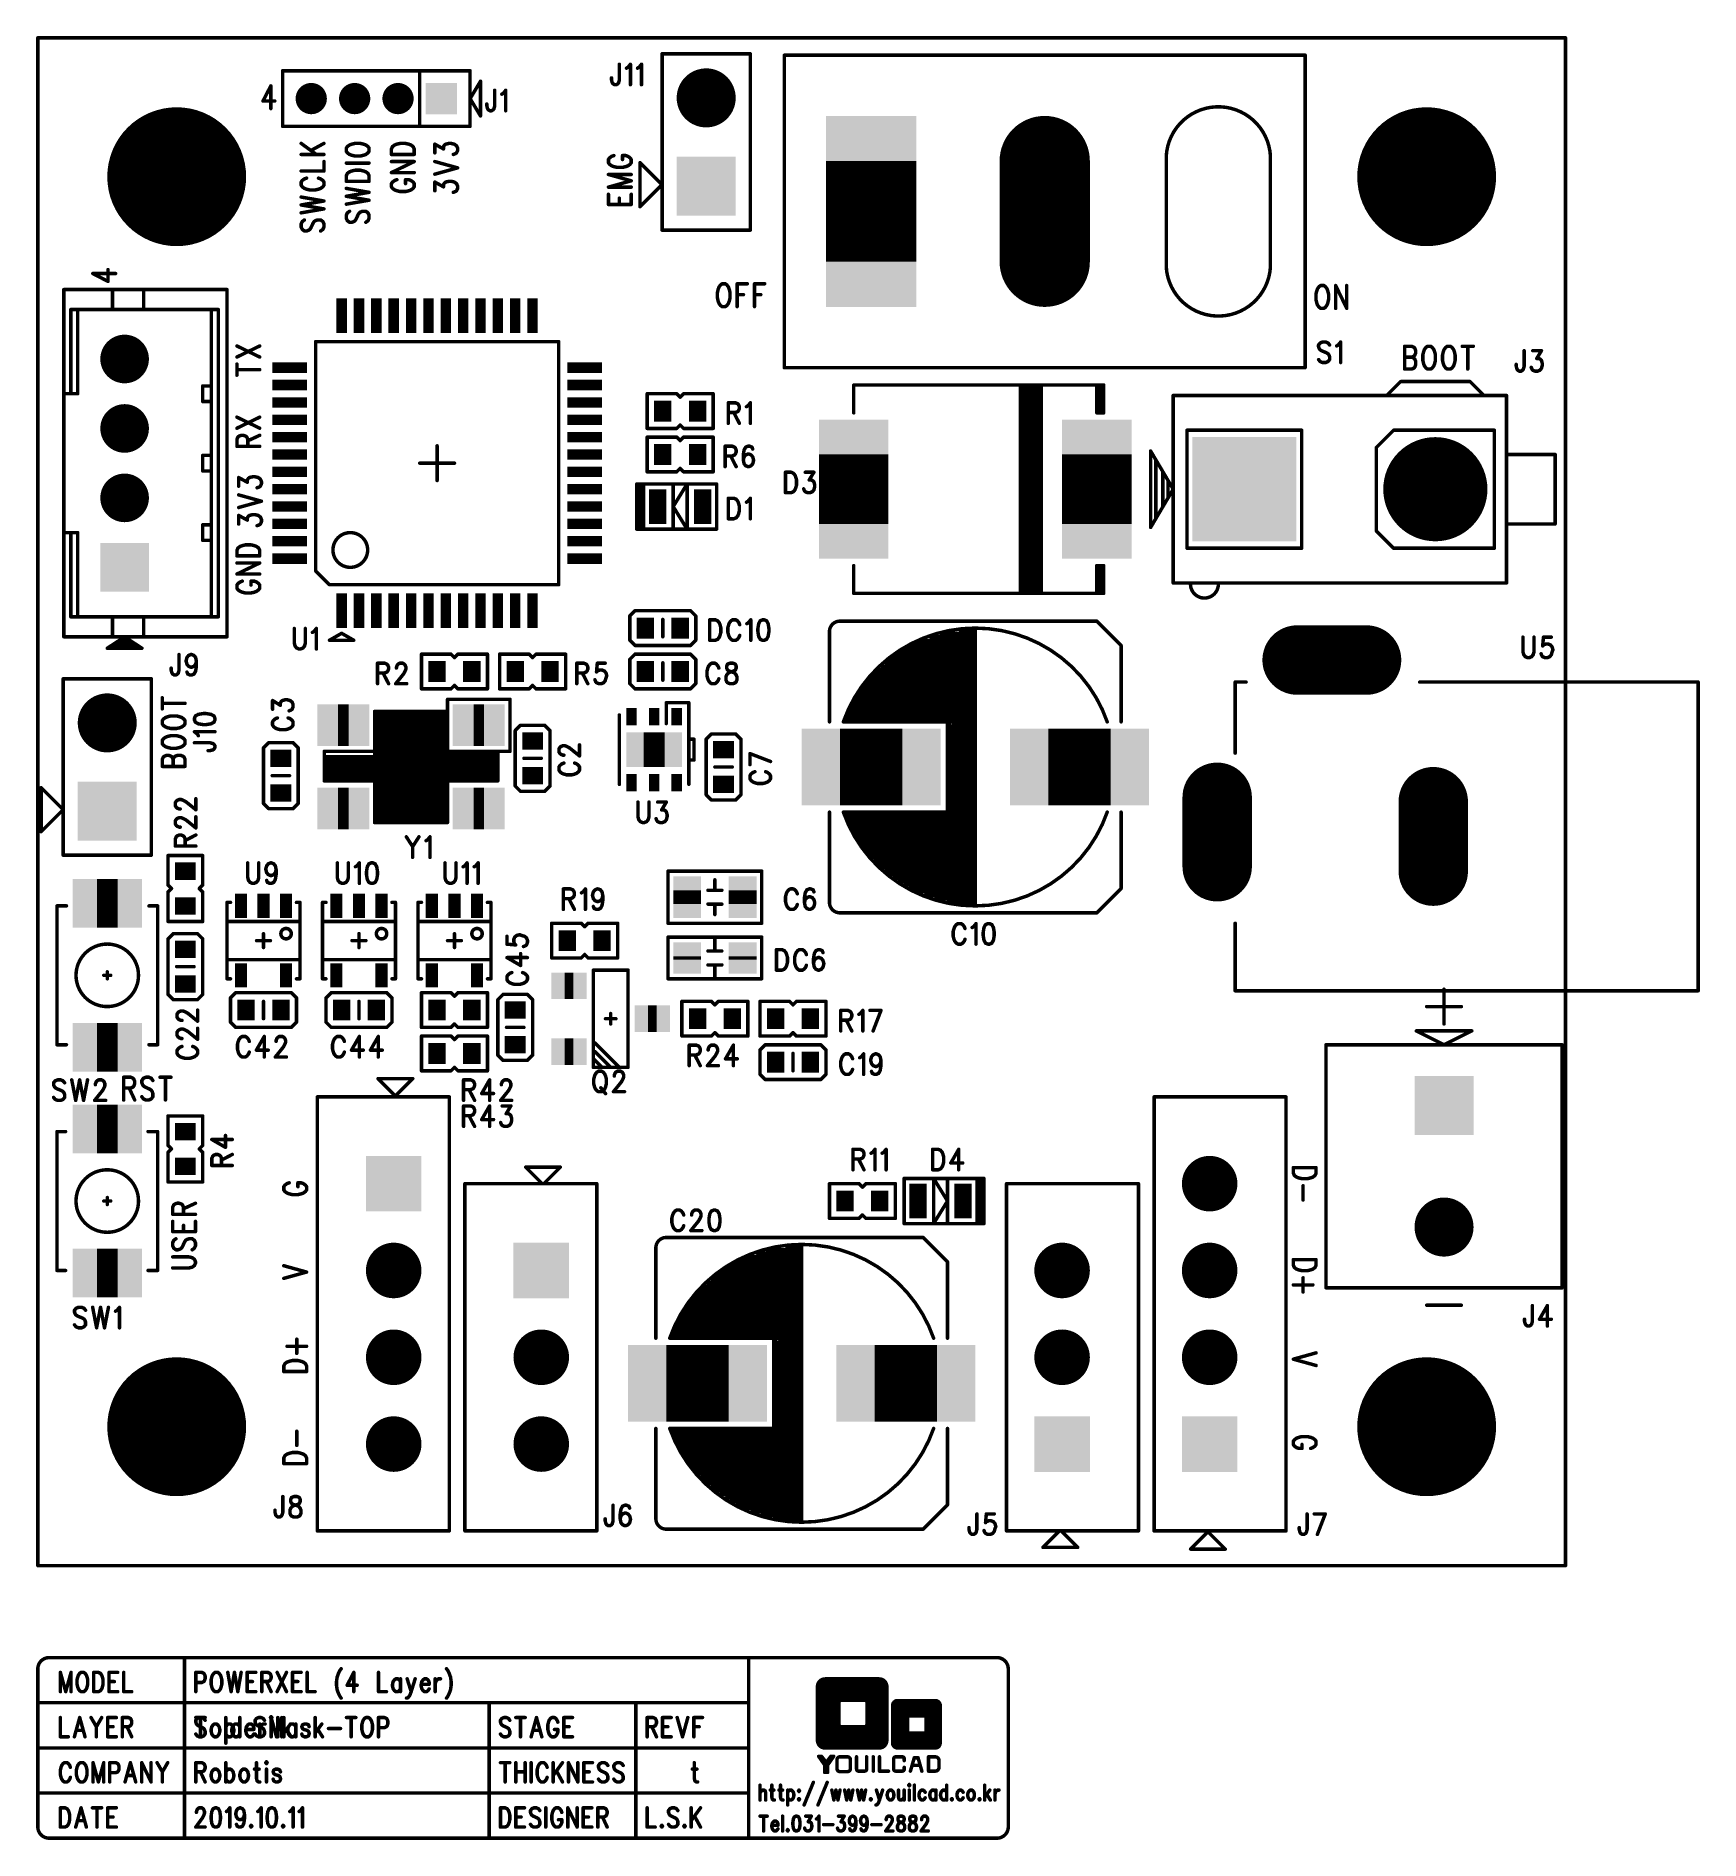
# Model space of a CAD drawing. Extents: x 100 to 147.9, y 92.1 to 144.1.
import ezdxf

# ---------------------------------------------------------------- set-up
doc = ezdxf.new("R2010")
doc.units = 0
doc.layers.get('0').update_dxf_attribs({"linetype": 'CONTINUOUS'})
doc.layers.add('MASK-TOP_PHO', color=10, linetype='CONTINUOUS')
doc.layers.add('SILK-TOP_PHO', color=9, linetype='CONTINUOUS')

# ---------------------------------------------------------------- blocks, each defined once
blk = doc.blocks.new('ROUND_1')
at = {"const_width": 0.050038}
blk.add_lwpolyline([(-0.025018, 0, 1), (0.025018, 0, 1)], format="xyb", close=True, dxfattribs=at)
blk = doc.blocks.new('SQUARE_25')
blk.add_solid([(0.85001, 0.85001), (0.85001, -0.85001), (-0.85001, 0.85001), (-0.85001, -0.85001)])
blk = doc.blocks.new('ROUND_26')
at = {"const_width": 0.85001}
blk.add_lwpolyline([(-0.425006, 0, 1), (0.425006, 0, 1)], format="xyb", close=True, dxfattribs=at)
blk = doc.blocks.new('SQUARE_28')
blk.add_solid([(0.799972, 0.799972), (0.799972, -0.799972), (-0.799972, 0.799972), (-0.799972, -0.799972)])
blk = doc.blocks.new('ROUND_32')
at = {"const_width": 1.999996}
blk.add_lwpolyline([(-0.999998, 0, 1), (0.999998, 0, 1)], format="xyb", close=True, dxfattribs=at)
blk = doc.blocks.new('ROUND_39')
at = {"const_width": 1.499996}
blk.add_lwpolyline([(-0.749998, 0, 1), (0.749998, 0, 1)], format="xyb", close=True, dxfattribs=at)
blk = doc.blocks.new('ROUND_49')
at = {"const_width": 0.799972}
blk.add_lwpolyline([(-0.399986, 0, 1), (0.399986, 0, 1)], format="xyb", close=True, dxfattribs=at)
blk = doc.blocks.new('ROUND_11')
at = {"const_width": 0.44996}
blk.add_lwpolyline([(-0.22498, 0, 1), (0.22498, 0, 1)], format="xyb", close=True, dxfattribs=at)
blk = doc.blocks.new('ROUND_130')
at = {"const_width": 0.700024}
blk.add_lwpolyline([(-0.350012, 0, 1), (0.350012, 0, 1)], format="xyb", close=True, dxfattribs=at)
blk = doc.blocks.new('SQUARE_132')
blk.add_solid([(0.700024, 0.700024), (0.700024, -0.700024), (-0.700024, 0.700024), (-0.700024, -0.700024)])
blk = doc.blocks.new('SQUARE_168')
blk.add_solid([(1.499996, 1.499996), (1.499996, -1.499996), (-1.499996, 1.499996), (-1.499996, -1.499996)])
blk = doc.blocks.new('SQUARE_234')
blk.add_solid([(0.44996, 0.44996), (0.44996, -0.44996), (-0.44996, 0.44996), (-0.44996, -0.44996)])
blk = doc.blocks.new('SQUARE_7')
blk.add_solid([(0.381, 0.381), (0.381, -0.381), (-0.381, 0.381), (-0.381, -0.381)])
blk = doc.blocks.new('SQUARE_16')
blk.add_solid([(0.250062, 0.250062), (0.250062, -0.250062), (-0.250062, 0.250062), (-0.250062, -0.250062)])
blk = doc.blocks.new('SQUARE_21')
blk.add_solid([(0.999998, 0.999998), (0.999998, -0.999998), (-0.999998, 0.999998), (-0.999998, -0.999998)])
blk = doc.blocks.new('SQUARE_27')
blk.add_solid([(1.299972, 1.299972), (1.299972, -1.299972), (-1.299972, 1.299972), (-1.299972, -1.299972)])
blk = doc.blocks.new('SQUARE_33')
blk.add_solid([(0.499998, 0.499998), (0.499998, -0.499998), (-0.499998, 0.499998), (-0.499998, -0.499998)])
blk = doc.blocks.new('SQUARE_48')
blk.add_solid([(0.599948, 0.599948), (0.599948, -0.599948), (-0.599948, 0.599948), (-0.599948, -0.599948)])
blk = doc.blocks.new('ROUND_24')
at = {"const_width": 1.299972}
blk.add_lwpolyline([(-0.649986, 0, 1), (0.649986, 0, 1)], format="xyb", close=True, dxfattribs=at)
blk = doc.blocks.new('ROUND_123')
at = {"const_width": 0.999998}
blk.add_lwpolyline([(-0.499998, 0, 1), (0.499998, 0, 1)], format="xyb", close=True, dxfattribs=at)
blk = doc.blocks.new('SQUARE_137')
blk.add_solid([(0.149986, 0.149986), (0.149986, -0.149986), (-0.149986, 0.149986), (-0.149986, -0.149986)])
blk = doc.blocks.new('SQUARE_162')
blk.add_solid([(0.175006, 0.175006), (0.175006, -0.175006), (-0.175006, 0.175006), (-0.175006, -0.175006)])
blk = doc.blocks.new('SQUARE_165')
blk.add_solid([(0.40005, 0.40005), (0.40005, -0.40005), (-0.40005, 0.40005), (-0.40005, -0.40005)])
blk = doc.blocks.new('SQUARE_171')
blk.add_solid([(1.099946, 1.099946), (1.099946, -1.099946), (-1.099946, 1.099946), (-1.099946, -1.099946)])

msp = doc.modelspace()

# ---------------------------------------------------------------- linework, layer by layer
at = {"layer": 'MASK-TOP_PHO'}
for points, const_width in [([(143.999966, 143.999966), (100.000054, 143.999966)], 0.100076), ([(100.000054, 143.999966), (100.000054, 100.000054)], 0.100076), ([(143.999966, 100.000054), (143.999966, 143.999966)], 0.100076), ([(124.000006, 137.54989), (124.000006, 140.450062)], 2.599944), ([(128.999996, 137.54989), (128.999996, 140.450062)], 2.599944), ([(108.7501, 135.64997), (108.7501, 136.349994)], 0.299972), ([(109.249972, 135.64997), (109.249972, 136.349994)], 0.299972), ([(109.750098, 135.64997), (109.750098, 136.349994)], 0.299972), ([(110.24997, 135.64997), (110.24997, 136.349994)], 0.299972), ([(110.750096, 135.64997), (110.750096, 136.349994)], 0.299972), ([(111.249968, 135.64997), (111.249968, 136.349994)], 0.299972), ([(111.750094, 135.64997), (111.750094, 136.349994)], 0.299972), ([(112.249966, 135.64997), (112.249966, 136.349994)], 0.299972), ([(112.750092, 135.64997), (112.750092, 136.349994)], 0.299972), ([(113.249964, 135.64997), (113.249964, 136.349994)], 0.299972), ([(113.75009, 135.64997), (113.75009, 136.349994)], 0.299972), ([(114.249962, 135.64997), (114.249962, 136.349994)], 0.299972), ([(107.599988, 134.500112), (106.899964, 134.500112)], 0.299972), ([(116.100098, 134.500112), (115.400074, 134.500112)], 0.299972), ([(107.599988, 133.999986), (106.899964, 133.999986)], 0.299972), ([(116.100098, 133.999986), (115.400074, 133.999986)], 0.299972), ([(107.599988, 133.500114), (106.899964, 133.500114)], 0.299972), ([(116.100098, 133.500114), (115.400074, 133.500114)], 0.299972), ([(118.000018, 133.199886), (118.000018, 133.299962)], 0.500124), ([(119.000016, 133.199886), (119.000016, 133.299962)], 0.500124), ([(107.599988, 132.999988), (106.899964, 132.999988)], 0.299972), ([(116.100098, 132.999988), (115.400074, 132.999988)], 0.299972), ([(123.49988, 129.999994), (123.49988, 131.99999)], 1.999996), ([(130.50012, 129.999994), (130.50012, 131.99999)], 1.999996), ([(107.599988, 132.500116), (106.899964, 132.500116)], 0.299972), ([(116.100098, 132.500116), (115.400074, 132.500116)], 0.299972), ([(107.599988, 131.99999), (106.899964, 131.99999)], 0.299972), ([(116.100098, 131.99999), (115.400074, 131.99999)], 0.299972), ([(118.000018, 131.949952), (118.000018, 132.050028)], 0.500124), ([(119.000016, 131.949952), (119.000016, 132.050028)], 0.500124), ([(107.599988, 131.500118), (106.899964, 131.500118)], 0.299972), ([(116.100098, 131.500118), (115.400074, 131.500118)], 0.299972), ([(107.599988, 130.999992), (106.899964, 130.999992)], 0.299972), ([(116.100098, 130.999992), (115.400074, 130.999992)], 0.299972), ([(117.849904, 130.24993), (117.849904, 130.750056)], 0.500124), ([(119.149876, 130.24993), (119.149876, 130.750056)], 0.500124), ([(107.599988, 130.50012), (106.899964, 130.50012)], 0.299972), ([(116.100098, 130.50012), (115.400074, 130.50012)], 0.299972), ([(107.599988, 129.999994), (106.899964, 129.999994)], 0.299972), ([(116.100098, 129.999994), (115.400074, 129.999994)], 0.299972), ([(107.599988, 129.500122), (106.899964, 129.500122)], 0.299972), ([(116.100098, 129.500122), (115.400074, 129.500122)], 0.299972), ([(107.599988, 128.999996), (106.899964, 128.999996)], 0.299972), ([(116.100098, 128.999996), (115.400074, 128.999996)], 0.299972), ([(108.7501, 127.150114), (108.7501, 127.849884)], 0.299972), ([(109.249972, 127.150114), (109.249972, 127.849884)], 0.299972), ([(109.750098, 127.150114), (109.750098, 127.849884)], 0.299972), ([(110.24997, 127.150114), (110.24997, 127.849884)], 0.299972), ([(110.750096, 127.150114), (110.750096, 127.849884)], 0.299972), ([(111.249968, 127.150114), (111.249968, 127.849884)], 0.299972), ([(111.750094, 127.150114), (111.750094, 127.849884)], 0.299972), ([(112.249966, 127.150114), (112.249966, 127.849884)], 0.299972), ([(112.750092, 127.150114), (112.750092, 127.849884)], 0.299972), ([(113.249964, 127.150114), (113.249964, 127.849884)], 0.299972), ([(113.75009, 127.150114), (113.75009, 127.849884)], 0.299972), ([(114.249962, 127.150114), (114.249962, 127.849884)], 0.299972), ([(117.499892, 127.050038), (117.499892, 126.949962)], 0.500124), ([(118.49989, 127.050038), (118.49989, 126.949962)], 0.500124), ([(136.268968, 126.080012), (138.268964, 126.080012)], 1.999996), ([(111.499904, 125.800104), (111.499904, 125.700028)], 0.500124), ([(112.499902, 125.800104), (112.499902, 125.700028)], 0.500124), ([(113.75009, 125.700028), (113.75009, 125.800104)], 0.500124), ([(114.750088, 125.700028), (114.750088, 125.800104)], 0.500124), ([(117.499892, 125.700028), (117.499892, 125.800104)], 0.500124), ([(118.49989, 125.700028), (118.49989, 125.800104)], 0.500124), ([(108.949998, 124.199904), (108.650024, 124.199904)], 1.199896), ([(112.849914, 124.199904), (112.54994, 124.199904)], 1.199896), ([(117.100096, 124.549916), (117.100096, 124.350018)], 0.299972), ([(117.750082, 124.549916), (117.750082, 124.350018)], 0.299972), ([(118.400068, 124.549916), (118.400068, 124.350018)], 0.299972), ([(114.199924, 123.75007), (114.3, 123.75007)], 0.500124), ([(118.050056, 123.49988), (117.450108, 123.49988)], 0.999996), ([(119.70004, 123.49988), (119.800116, 123.49988)], 0.500124), ([(123.100084, 123.000008), (124.899928, 123.000008)], 2.199892), ([(129.100072, 123.000008), (130.899916, 123.000008)], 2.199892), ([(106.950002, 123.249944), (107.050078, 123.249944)], 0.500124), ([(133.966966, 122.12701), (133.966966, 120.127014)], 1.999996), ([(114.199924, 122.750072), (114.3, 122.750072)], 0.500124), ([(117.100096, 122.649996), (117.100096, 122.450098)], 0.299972), ([(117.750082, 122.649996), (117.750082, 122.450098)], 0.299972), ([(118.400068, 122.649996), (118.400068, 122.450098)], 0.299972), ([(119.70004, 122.499882), (119.800116, 122.499882)], 0.500124), ([(140.189966, 122.00001), (140.189966, 120.000014)], 1.999996), ([(106.950002, 122.249946), (107.050078, 122.249946)], 0.500124), ([(108.949998, 121.800112), (108.650024, 121.800112)], 1.199896), ([(112.849914, 121.800112), (112.54994, 121.800112)], 1.199896), ([(104.199944, 120.000014), (104.30002, 120.000014)], 0.500124), ([(102.300024, 119.074946), (101.700076, 119.074946)], 1.400048), ([(118.700042, 119.050054), (118.700042, 119.450104)], 0.8001), ([(120.299988, 119.050054), (120.299988, 119.450104)], 0.8001), ([(104.199944, 119.000016), (104.30002, 119.000016)], 0.500124), ([(105.849928, 119.175022), (105.849928, 118.82501)], 0.350012), ([(106.499914, 119.175022), (106.499914, 118.82501)], 0.350012), ([(107.1499, 119.175022), (107.1499, 118.82501)], 0.350012), ([(108.599986, 119.175022), (108.599986, 118.82501)], 0.350012), ([(109.249972, 119.175022), (109.249972, 118.82501)], 0.350012), ([(109.899958, 119.175022), (109.899958, 118.82501)], 0.350012), ([(111.350044, 119.175022), (111.350044, 118.82501)], 0.350012), ([(112.00003, 119.175022), (112.00003, 118.82501)], 0.350012), ([(112.650016, 119.175022), (112.650016, 118.82501)], 0.350012), ([(104.199944, 117.750082), (104.30002, 117.750082)], 0.500124), ([(115.24996, 118.050056), (115.24996, 117.94998)], 0.500124), ([(116.249958, 118.050056), (116.249958, 117.94998)], 0.500124), ([(118.700042, 117.450108), (118.700042, 117.54993)], 0.8001), ([(120.299988, 117.450108), (120.299988, 117.54993)], 0.8001), ([(104.199944, 116.750084), (104.30002, 116.750084)], 0.500124), ([(105.849928, 117.175026), (105.849928, 116.825014)], 0.350012), ([(107.1499, 117.175026), (107.1499, 116.825014)], 0.350012), ([(108.599986, 117.175026), (108.599986, 116.825014)], 0.350012), ([(109.899958, 117.175026), (109.899958, 116.825014)], 0.350012), ([(111.350044, 117.175026), (111.350044, 116.825014)], 0.350012), ([(112.650016, 117.175026), (112.650016, 116.825014)], 0.350012), ([(115.172998, 116.700046), (115.426998, 116.700046)], 0.762), ([(106.000042, 116.05006), (106.000042, 115.949984)], 0.500124), ([(107.00004, 116.05006), (107.00004, 115.949984)], 0.500124), ([(108.7501, 116.05006), (108.7501, 115.949984)], 0.500124), ([(109.750098, 116.05006), (109.750098, 115.949984)], 0.500124), ([(111.499904, 115.949984), (111.499904, 116.05006)], 0.500124), ([(112.499902, 115.949984), (112.499902, 116.05006)], 0.500124), ([(113.700052, 116.000022), (113.799874, 116.000022)], 0.500124), ([(117.573044, 115.750086), (117.827044, 115.750086)], 0.762), ([(119.000016, 115.700048), (119.000016, 115.800124)], 0.500124), ([(120.000014, 115.700048), (120.000014, 115.800124)], 0.500124), ([(121.249948, 115.700048), (121.249948, 115.800124)], 0.500124), ([(122.249946, 115.700048), (122.249946, 115.800124)], 0.500124), ([(102.300024, 114.925094), (101.700076, 114.925094)], 1.400048), ([(111.499904, 114.70005), (111.499904, 114.800126)], 0.500124), ([(112.499902, 114.70005), (112.499902, 114.800126)], 0.500124), ([(113.700052, 115.000024), (113.799874, 115.000024)], 0.500124), ([(115.172998, 114.800126), (115.426998, 114.800126)], 0.762), ([(121.249948, 114.450114), (121.249948, 114.549936)], 0.500124), ([(122.249946, 114.450114), (122.249946, 114.549936)], 0.500124), ([(101.700076, 112.575086), (102.300024, 112.575086)], 1.400048), ([(104.30002, 112.499902), (104.199944, 112.499902)], 0.500124), ([(104.30002, 111.499904), (104.199944, 111.499904)], 0.500124), ([(123.249944, 110.450122), (123.249944, 110.549944)], 0.500124), ([(124.249942, 110.450122), (124.249942, 110.549944)], 0.500124), ([(125.350016, 110.750096), (125.350016, 110.24997)], 0.500124), ([(126.649988, 110.750096), (126.649988, 110.24997)], 0.500124), ([(101.700076, 108.42498), (102.300024, 108.42498)], 1.400048), ([(118.100094, 105.24998), (119.899938, 105.24998)], 2.199892), ([(124.100082, 105.24998), (125.899926, 105.24998)], 2.199892), ([(100.000054, 100.000054), (143.999966, 100.000054)], 0.100076), ([(127.625094, 97.350072), (100.32492, 97.350072)], 0.100076), ([(104.22509, 97.350072), (104.22509, 92.14993)], 0.100076), ([(120.474994, 97.350072), (120.474994, 92.14993)], 0.100076), ([(100.000054, 97.024952), (100.000054, 92.47505)], 0.100076), ([(100.65004, 96.924368), (100.65004, 96.369886)], 0.100076), ([(100.65004, 96.924368), (100.80371, 96.369886)], 0.100076), ([(100.95738, 96.924368), (100.80371, 96.369886)], 0.100076), ([(100.95738, 96.924368), (100.95738, 96.369886)], 0.100076), ([(101.149404, 96.792542), (101.1301, 96.713294)], 0.100076), ([(101.1301, 96.713294), (101.1301, 96.581214)], 0.100076), ([(101.1301, 96.581214), (101.149404, 96.501966)], 0.100076), ([(101.168454, 96.84512), (101.149404, 96.792542)], 0.100076), ([(101.206808, 96.897952), (101.168454, 96.84512)], 0.100076), ([(101.245416, 96.924368), (101.206808, 96.897952)], 0.100076), ([(101.322124, 96.924368), (101.245416, 96.924368)], 0.100076), ([(101.360478, 96.897952), (101.322124, 96.924368)], 0.100076), ([(101.399086, 96.84512), (101.360478, 96.897952)], 0.100076), ([(101.418136, 96.792542), (101.399086, 96.84512)], 0.100076), ([(101.43744, 96.713294), (101.418136, 96.792542)], 0.100076), ([(101.418136, 96.501966), (101.43744, 96.581214)], 0.100076), ([(101.43744, 96.581214), (101.43744, 96.713294)], 0.100076), ([(101.61016, 96.924368), (101.61016, 96.369886)], 0.100076), ([(101.61016, 96.924368), (101.74478, 96.924368)], 0.100076), ([(101.74478, 96.924368), (101.802184, 96.897952)], 0.100076), ([(101.802184, 96.897952), (101.840792, 96.84512)], 0.100076), ([(101.840792, 96.84512), (101.859842, 96.792542)], 0.100076), ([(101.859842, 96.792542), (101.879146, 96.713294)], 0.100076), ([(101.879146, 96.581214), (101.859842, 96.501966)], 0.100076), ([(101.879146, 96.713294), (101.879146, 96.581214)], 0.100076), ([(102.051866, 96.924368), (102.051866, 96.369886)], 0.100076), ([(102.051866, 96.924368), (102.301548, 96.924368)], 0.100076), ([(102.051866, 96.660462), (102.205536, 96.660462)], 0.100076), ([(102.474522, 96.924368), (102.474522, 96.369886)], 0.100076), ([(104.549956, 96.924368), (104.549956, 96.369886)], 0.100076), ([(104.549956, 96.924368), (104.72293, 96.924368)], 0.100076), ([(104.72293, 96.634046), (104.549956, 96.634046)], 0.100076), ([(104.72293, 96.924368), (104.780334, 96.897952)], 0.100076), ([(104.780334, 96.660462), (104.72293, 96.634046)], 0.100076), ([(104.780334, 96.897952), (104.799638, 96.871536)], 0.100076), ([(104.799638, 96.686878), (104.780334, 96.660462)], 0.100076), ([(104.799638, 96.871536), (104.818942, 96.818704)], 0.100076), ([(104.818942, 96.73971), (104.799638, 96.686878)], 0.100076), ([(104.818942, 96.818704), (104.818942, 96.73971)], 0.100076), ([(105.010966, 96.792542), (104.991662, 96.713294)], 0.100076), ([(104.991662, 96.713294), (104.991662, 96.581214)], 0.100076), ([(104.991662, 96.581214), (105.010966, 96.501966)], 0.100076), ([(105.030016, 96.84512), (105.010966, 96.792542)], 0.100076), ([(105.068624, 96.897952), (105.030016, 96.84512)], 0.100076), ([(105.106978, 96.924368), (105.068624, 96.897952)], 0.100076), ([(105.183686, 96.924368), (105.106978, 96.924368)], 0.100076), ([(105.22204, 96.897952), (105.183686, 96.924368)], 0.100076), ([(105.260648, 96.84512), (105.22204, 96.897952)], 0.100076), ([(105.279698, 96.792542), (105.260648, 96.84512)], 0.100076), ([(105.299002, 96.713294), (105.279698, 96.792542)], 0.100076), ([(105.279698, 96.501966), (105.299002, 96.581214)], 0.100076), ([(105.299002, 96.581214), (105.299002, 96.713294)], 0.100076), ([(105.471722, 96.924368), (105.567734, 96.369886)], 0.100076), ([(105.663746, 96.924368), (105.567734, 96.369886)], 0.100076), ([(105.663746, 96.924368), (105.760012, 96.369886)], 0.100076), ([(105.856024, 96.924368), (105.760012, 96.369886)], 0.100076), ([(106.028744, 96.924368), (106.028744, 96.369886)], 0.100076), ([(106.028744, 96.924368), (106.278426, 96.924368)], 0.100076), ([(106.028744, 96.660462), (106.182414, 96.660462)], 0.100076), ([(106.451146, 96.924368), (106.451146, 96.369886)], 0.100076), ([(106.451146, 96.924368), (106.62412, 96.924368)], 0.100076), ([(106.62412, 96.660462), (106.451146, 96.660462)], 0.100076), ([(106.585766, 96.660462), (106.720132, 96.369886)], 0.100076), ([(106.62412, 96.924368), (106.681778, 96.897952)], 0.100076), ([(106.681778, 96.686878), (106.62412, 96.660462)], 0.100076), ([(106.681778, 96.897952), (106.700828, 96.871536)], 0.100076), ([(106.700828, 96.713294), (106.681778, 96.686878)], 0.100076), ([(106.700828, 96.871536), (106.720132, 96.818704)], 0.100076), ([(106.720132, 96.766126), (106.700828, 96.713294)], 0.100076), ([(106.720132, 96.818704), (106.720132, 96.766126)], 0.100076), ([(106.892852, 96.924368), (107.161838, 96.369886)], 0.100076), ([(107.161838, 96.924368), (106.892852, 96.369886)], 0.100076), ([(107.334558, 96.924368), (107.334558, 96.369886)], 0.100076), ([(107.334558, 96.924368), (107.58424, 96.924368)], 0.100076), ([(107.334558, 96.660462), (107.488228, 96.660462)], 0.100076), ([(107.757214, 96.924368), (107.757214, 96.369886)], 0.100076), ([(108.621322, 96.792542), (108.602272, 96.660462)], 0.100076), ([(108.602272, 96.660462), (108.602272, 96.554798)], 0.100076), ([(108.659676, 96.897952), (108.621322, 96.792542)], 0.100076), ([(108.698284, 96.9772), (108.659676, 96.897952)], 0.100076), ([(108.736638, 97.030032), (108.698284, 96.9772)], 0.100076), ([(109.101382, 96.924368), (108.909358, 96.554798)], 0.100076), ([(109.101382, 96.924368), (109.101382, 96.369886)], 0.100076), ([(109.812074, 96.924368), (109.812074, 96.369886)], 0.100076), ([(110.234476, 96.660462), (110.215426, 96.581214)], 0.100076), ([(110.215426, 96.581214), (110.215426, 96.528382)], 0.100076), ([(110.27283, 96.713294), (110.234476, 96.660462)], 0.100076), ([(110.311438, 96.73971), (110.27283, 96.713294)], 0.100076), ([(110.369096, 96.73971), (110.311438, 96.73971)], 0.100076), ([(110.40745, 96.713294), (110.369096, 96.73971)], 0.100076), ([(110.445804, 96.660462), (110.40745, 96.713294)], 0.100076), ([(110.445804, 96.73971), (110.445804, 96.369886)], 0.100076), ([(110.637828, 96.73971), (110.753144, 96.369886)], 0.100076), ([(110.868206, 96.73971), (110.753144, 96.369886)], 0.100076), ([(111.06023, 96.660462), (111.04118, 96.581214)], 0.100076), ([(111.04118, 96.581214), (111.271558, 96.581214)], 0.100076), ([(111.04118, 96.581214), (111.04118, 96.528382)], 0.100076), ([(111.098838, 96.713294), (111.06023, 96.660462)], 0.100076), ([(111.137192, 96.73971), (111.098838, 96.713294)], 0.100076), ([(111.19485, 96.73971), (111.137192, 96.73971)], 0.100076), ([(111.233204, 96.713294), (111.19485, 96.73971)], 0.100076), ([(111.252508, 96.686878), (111.233204, 96.713294)], 0.100076), ([(111.271558, 96.634046), (111.252508, 96.686878)], 0.100076), ([(111.271558, 96.581214), (111.271558, 96.634046)], 0.100076), ([(111.444532, 96.73971), (111.444532, 96.369886)], 0.100076), ([(111.444532, 96.581214), (111.463582, 96.660462)], 0.100076), ([(111.463582, 96.660462), (111.501936, 96.713294)], 0.100076), ([(111.501936, 96.713294), (111.540544, 96.73971)], 0.100076), ([(111.540544, 96.73971), (111.597948, 96.73971)], 0.100076), ([(111.770922, 97.030032), (111.809276, 96.9772)], 0.100076), ([(111.809276, 96.9772), (111.84763, 96.897952)], 0.100076), ([(111.84763, 96.897952), (111.886238, 96.792542)], 0.100076), ([(111.886238, 96.792542), (111.905288, 96.660462)], 0.100076), ([(111.905288, 96.660462), (111.905288, 96.554798)], 0.100076), ([(122.493024, 96.59747), (124.417836, 96.59747)], 0.100076), ([(122.509788, 96.632268), (124.404374, 96.632268)], 0.100076), ([(122.53722, 96.667066), (124.376942, 96.667066)], 0.100076), ([(122.578622, 96.702118), (124.335794, 96.702118)], 0.100076), ([(122.667522, 96.736916), (124.243592, 96.736916)], 0.100076), ([(122.674634, 96.737424), (124.23267, 96.737424)], 0.100076), ([(127.94996, 92.47505), (127.94996, 97.024952)], 0.100076), ([(101.149404, 96.501966), (101.168454, 96.449134)], 0.100076), ([(101.168454, 96.449134), (101.206808, 96.396302)], 0.100076), ([(101.206808, 96.396302), (101.245416, 96.369886)], 0.100076), ([(101.245416, 96.369886), (101.322124, 96.369886)], 0.100076), ([(101.322124, 96.369886), (101.360478, 96.396302)], 0.100076), ([(101.360478, 96.396302), (101.399086, 96.449134)], 0.100076), ([(101.399086, 96.449134), (101.418136, 96.501966)], 0.100076), ([(101.74478, 96.369886), (101.61016, 96.369886)], 0.100076), ([(101.802184, 96.396302), (101.74478, 96.369886)], 0.100076), ([(101.840792, 96.449134), (101.802184, 96.396302)], 0.100076), ([(101.859842, 96.501966), (101.840792, 96.449134)], 0.100076), ([(102.051866, 96.369886), (102.301548, 96.369886)], 0.100076), ([(102.474522, 96.369886), (102.7049, 96.369886)], 0.100076), ([(105.010966, 96.501966), (105.030016, 96.449134)], 0.100076), ([(105.030016, 96.449134), (105.068624, 96.396302)], 0.100076), ([(105.068624, 96.396302), (105.106978, 96.369886)], 0.100076), ([(105.106978, 96.369886), (105.183686, 96.369886)], 0.100076), ([(105.183686, 96.369886), (105.22204, 96.396302)], 0.100076), ([(105.22204, 96.396302), (105.260648, 96.449134)], 0.100076), ([(105.260648, 96.449134), (105.279698, 96.501966)], 0.100076), ([(106.028744, 96.369886), (106.278426, 96.369886)], 0.100076), ([(107.334558, 96.369886), (107.58424, 96.369886)], 0.100076), ([(107.757214, 96.369886), (107.987592, 96.369886)], 0.100076), ([(108.602272, 96.554798), (108.621322, 96.422718)], 0.100076), ([(108.621322, 96.422718), (108.659676, 96.317054)], 0.100076), ([(108.659676, 96.317054), (108.698284, 96.237806)], 0.100076), ([(108.698284, 96.237806), (108.736638, 96.184974)], 0.100076), ([(108.909358, 96.554798), (109.197394, 96.554798)], 0.100076), ([(109.812074, 96.369886), (110.042452, 96.369886)], 0.100076), ([(110.215426, 96.528382), (110.234476, 96.449134)], 0.100076), ([(110.234476, 96.449134), (110.27283, 96.396302)], 0.100076), ([(110.27283, 96.396302), (110.311438, 96.369886)], 0.100076), ([(110.311438, 96.369886), (110.369096, 96.369886)], 0.100076), ([(110.369096, 96.369886), (110.40745, 96.396302)], 0.100076), ([(110.40745, 96.396302), (110.445804, 96.449134)], 0.100076), ([(110.637828, 96.184974), (110.618524, 96.184974)], 0.100076), ([(110.676182, 96.21139), (110.637828, 96.184974)], 0.100076), ([(110.714536, 96.264222), (110.676182, 96.21139)], 0.100076), ([(110.753144, 96.369886), (110.714536, 96.264222)], 0.100076), ([(111.04118, 96.528382), (111.06023, 96.449134)], 0.100076), ([(111.06023, 96.449134), (111.098838, 96.396302)], 0.100076), ([(111.098838, 96.396302), (111.137192, 96.369886)], 0.100076), ([(111.137192, 96.369886), (111.19485, 96.369886)], 0.100076), ([(111.19485, 96.369886), (111.233204, 96.396302)], 0.100076), ([(111.233204, 96.396302), (111.271558, 96.449134)], 0.100076), ([(111.809276, 96.237806), (111.770922, 96.184974)], 0.100076), ([(111.84763, 96.317054), (111.809276, 96.237806)], 0.100076), ([(111.886238, 96.422718), (111.84763, 96.317054)], 0.100076), ([(111.905288, 96.554798), (111.886238, 96.422718)], 0.100076), ([(122.454924, 94.966536), (122.454924, 96.517714)], 0.100076), ([(122.458226, 96.492822), (124.445522, 96.492822)], 0.100076), ([(122.458226, 96.458024), (124.445522, 96.458024)], 0.100076), ([(122.458226, 96.422972), (124.445522, 96.422972)], 0.100076), ([(122.458226, 96.388174), (124.445522, 96.388174)], 0.100076), ([(122.458226, 96.353376), (124.445522, 96.353376)], 0.100076), ([(122.458226, 96.318578), (124.445522, 96.318578)], 0.100076), ([(122.458226, 96.283526), (124.445522, 96.283526)], 0.100076), ([(122.458226, 96.248728), (124.445522, 96.248728)], 0.100076), ([(122.458226, 96.21393), (124.445522, 96.21393)], 0.100076), ([(122.458226, 96.178878), (124.445522, 96.178878)], 0.100076), ([(122.458226, 96.14408), (124.445522, 96.14408)], 0.100076), ([(122.458226, 96.109282), (123.100084, 96.109282)], 0.100076), ([(122.458226, 96.074484), (123.05792, 96.074484)], 0.100076), ([(122.46864, 96.52762), (124.452634, 96.52762)], 0.100076), ([(122.493024, 96.562672), (124.431806, 96.562672)], 0.100076), ([(123.155202, 96.126554), (123.800362, 96.126554)], 0.100076), ([(123.868942, 96.109282), (124.445522, 96.109282)], 0.100076), ([(123.887992, 96.074484), (124.445522, 96.074484)], 0.100076), ([(124.45238, 96.517714), (124.45238, 94.966536)], 0.100076), ([(124.68987, 96.074484), (125.92812, 96.074484)], 0.100076), ([(124.724668, 96.109282), (125.8824, 96.109282)], 0.100076), ([(124.75718, 96.110044), (125.851158, 96.110044)], 0.100076), ([(120.474994, 96.0501), (100.000054, 96.0501)], 0.100076), ([(100.65004, 95.624396), (100.65004, 95.069914)], 0.100076), ([(101.206808, 95.624396), (101.053392, 95.069914)], 0.100076), ([(101.206808, 95.624396), (101.360478, 95.069914)], 0.100076), ([(101.533452, 95.624396), (101.687122, 95.36049)], 0.100076), ([(101.840792, 95.624396), (101.687122, 95.36049)], 0.100076), ([(102.013512, 95.624396), (102.013512, 95.069914)], 0.100076), ([(102.013512, 95.624396), (102.263194, 95.624396)], 0.100076), ([(102.435914, 95.624396), (102.435914, 95.069914)], 0.100076), ([(102.435914, 95.624396), (102.608888, 95.624396)], 0.100076), ([(102.608888, 95.624396), (102.666546, 95.59798)], 0.100076), ([(102.666546, 95.59798), (102.685596, 95.571564)], 0.100076), ([(102.685596, 95.571564), (102.7049, 95.518732)], 0.100076), ([(104.58831, 95.59798), (104.549956, 95.545148)], 0.100076), ([(104.549956, 95.545148), (104.549956, 95.492316)], 0.100076), ([(104.645968, 95.624396), (104.58831, 95.59798)], 0.100076), ([(104.72293, 95.624396), (104.645968, 95.624396)], 0.100076), ([(104.780334, 95.59798), (104.72293, 95.624396)], 0.100076), ([(104.818942, 95.545148), (104.780334, 95.59798)], 0.100076), ([(105.414318, 95.624396), (105.414318, 95.069914)], 0.100076), ([(105.817416, 95.624396), (105.817416, 95.069914)], 0.100076), ([(106.720132, 95.624396), (106.720132, 95.069914)], 0.100076), ([(106.720132, 95.624396), (106.873802, 95.069914)], 0.100076), ([(107.027472, 95.624396), (106.873802, 95.069914)], 0.100076), ([(107.027472, 95.624396), (107.027472, 95.069914)], 0.100076), ([(107.987592, 95.624396), (107.987592, 95.069914)], 0.100076), ([(108.890308, 95.624396), (109.15904, 95.624396)], 0.100076), ([(109.024674, 95.624396), (109.024674, 95.069914)], 0.100076), ([(109.370368, 95.545148), (109.351064, 95.492316)], 0.100076), ([(109.408722, 95.59798), (109.370368, 95.545148)], 0.100076), ([(109.447076, 95.624396), (109.408722, 95.59798)], 0.100076), ([(109.524038, 95.624396), (109.447076, 95.624396)], 0.100076), ([(109.562392, 95.59798), (109.524038, 95.624396)], 0.100076), ([(109.600746, 95.545148), (109.562392, 95.59798)], 0.100076), ([(109.62005, 95.492316), (109.600746, 95.545148)], 0.100076), ([(109.812074, 95.624396), (109.812074, 95.069914)], 0.100076), ([(109.812074, 95.624396), (109.984794, 95.624396)], 0.100076), ([(109.984794, 95.624396), (110.042452, 95.59798)], 0.100076), ([(110.042452, 95.59798), (110.061756, 95.571564)], 0.100076), ([(110.061756, 95.571564), (110.080806, 95.518732)], 0.100076), ([(113.000028, 96.0501), (113.000028, 92.14993)], 0.100076), ([(113.363502, 95.59798), (113.324894, 95.545148)], 0.100076), ([(113.324894, 95.545148), (113.324894, 95.492316)], 0.100076), ([(113.420906, 95.624396), (113.363502, 95.59798)], 0.100076), ([(113.497868, 95.624396), (113.420906, 95.624396)], 0.100076), ([(113.555526, 95.59798), (113.497868, 95.624396)], 0.100076), ([(113.59388, 95.545148), (113.555526, 95.59798)], 0.100076), ([(113.7666, 95.624396), (114.035586, 95.624396)], 0.100076), ([(113.90122, 95.624396), (113.90122, 95.069914)], 0.100076), ([(114.361976, 95.624396), (114.208306, 95.069914)], 0.100076), ([(114.361976, 95.624396), (114.515646, 95.069914)], 0.100076), ([(114.726974, 95.545148), (114.70767, 95.492316)], 0.100076), ([(114.765328, 95.59798), (114.726974, 95.545148)], 0.100076), ([(114.803682, 95.624396), (114.765328, 95.59798)], 0.100076), ([(114.880644, 95.624396), (114.803682, 95.624396)], 0.100076), ([(114.918998, 95.59798), (114.880644, 95.624396)], 0.100076), ([(114.957352, 95.545148), (114.918998, 95.59798)], 0.100076), ([(114.976656, 95.492316), (114.957352, 95.545148)], 0.100076), ([(115.149376, 95.624396), (115.149376, 95.069914)], 0.100076), ([(115.149376, 95.624396), (115.399058, 95.624396)], 0.100076), ([(117.225064, 96.0501), (117.225064, 94.645988)], 0.100076), ([(117.54993, 95.624396), (117.54993, 95.069914)], 0.100076), ([(117.54993, 95.624396), (117.722904, 95.624396)], 0.100076), ([(117.722904, 95.624396), (117.780562, 95.59798)], 0.100076), ([(117.780562, 95.59798), (117.799612, 95.571564)], 0.100076), ([(117.799612, 95.571564), (117.818916, 95.518732)], 0.100076), ([(117.991636, 95.624396), (117.991636, 95.069914)], 0.100076), ([(117.991636, 95.624396), (118.241318, 95.624396)], 0.100076), ([(118.414292, 95.624396), (118.567962, 95.069914)], 0.100076), ([(118.721378, 95.624396), (118.567962, 95.069914)], 0.100076), ([(118.894352, 95.624396), (118.894352, 95.069914)], 0.100076), ([(118.894352, 95.624396), (119.144034, 95.624396)], 0.100076), ([(122.458226, 96.039432), (123.05792, 96.039432)], 0.100076), ([(122.458226, 96.004634), (123.05792, 96.004634)], 0.100076), ([(122.458226, 95.969836), (123.05792, 95.969836)], 0.100076), ([(122.458226, 95.934784), (123.05792, 95.934784)], 0.100076), ([(122.458226, 95.899986), (123.05792, 95.899986)], 0.100076), ([(122.458226, 95.865188), (123.05792, 95.865188)], 0.100076), ([(122.458226, 95.83039), (123.05792, 95.83039)], 0.100076), ([(122.458226, 95.795338), (123.05792, 95.795338)], 0.100076), ([(122.458226, 95.76054), (123.05792, 95.76054)], 0.100076), ([(122.458226, 95.725742), (123.05792, 95.725742)], 0.100076), ([(122.458226, 95.690944), (123.05792, 95.690944)], 0.100076), ([(122.458226, 95.655892), (123.05792, 95.655892)], 0.100076), ([(122.458226, 95.621094), (123.05792, 95.621094)], 0.100076), ([(122.458226, 95.586296), (123.05792, 95.586296)], 0.100076), ([(122.458226, 95.551244), (123.05792, 95.551244)], 0.100076), ([(123.072652, 95.440246), (123.072652, 96.044258)], 0.100076), ([(123.882658, 96.044258), (123.882658, 95.440246)], 0.100076), ([(123.887992, 96.039432), (124.445522, 96.039432)], 0.100076), ([(123.887992, 96.004634), (124.445522, 96.004634)], 0.100076), ([(123.887992, 95.969836), (124.445522, 95.969836)], 0.100076), ([(123.887992, 95.934784), (124.445522, 95.934784)], 0.100076), ([(123.887992, 95.899986), (124.445522, 95.899986)], 0.100076), ([(123.887992, 95.865188), (124.445522, 95.865188)], 0.100076), ([(123.887992, 95.83039), (124.445522, 95.83039)], 0.100076), ([(123.887992, 95.795338), (124.445522, 95.795338)], 0.100076), ([(123.887992, 95.76054), (124.445522, 95.76054)], 0.100076), ([(123.887992, 95.725742), (124.445522, 95.725742)], 0.100076), ([(123.887992, 95.690944), (124.445522, 95.690944)], 0.100076), ([(123.887992, 95.655892), (124.445522, 95.655892)], 0.100076), ([(123.887992, 95.621094), (124.445522, 95.621094)], 0.100076), ([(123.887992, 95.586296), (124.445522, 95.586296)], 0.100076), ([(123.887992, 95.551244), (124.445522, 95.551244)], 0.100076), ([(124.619766, 94.88678), (124.619766, 95.972884)], 0.100076), ([(124.62002, 95.969836), (125.987048, 95.969836)], 0.100076), ([(124.62002, 95.934784), (125.987048, 95.934784)], 0.100076), ([(124.62002, 95.899986), (125.987048, 95.899986)], 0.100076), ([(124.62002, 95.865188), (125.987048, 95.865188)], 0.100076), ([(124.62002, 95.83039), (125.987048, 95.83039)], 0.100076), ([(124.62002, 95.795338), (125.987048, 95.795338)], 0.100076), ([(124.62002, 95.76054), (125.987048, 95.76054)], 0.100076), ([(124.62002, 95.725742), (125.987048, 95.725742)], 0.100076), ([(124.62002, 95.690944), (125.987048, 95.690944)], 0.100076), ([(124.62002, 95.655892), (125.04547, 95.655892)], 0.100076), ([(124.62002, 95.621094), (125.04547, 95.621094)], 0.100076), ([(124.62002, 95.586296), (125.04547, 95.586296)], 0.100076), ([(124.62002, 95.551244), (125.04547, 95.551244)], 0.100076), ([(124.655072, 96.039432), (125.955552, 96.039432)], 0.100076), ([(124.655072, 96.004634), (125.987048, 96.004634)], 0.100076), ([(125.049534, 95.234252), (125.049534, 95.618554)], 0.100076), ([(125.104398, 95.673418), (125.530102, 95.673418)], 0.100076), ([(125.584966, 95.618554), (125.584966, 95.234252)], 0.100076), ([(125.596396, 95.655892), (125.987048, 95.655892)], 0.100076), ([(125.596396, 95.621094), (125.987048, 95.621094)], 0.100076), ([(125.596396, 95.586296), (125.987048, 95.586296)], 0.100076), ([(125.596396, 95.551244), (125.987048, 95.551244)], 0.100076), ([(125.988572, 95.972884), (125.988572, 94.88678)], 0.100076), ([(100.65004, 95.069914), (100.880418, 95.069914)], 0.100076), ([(101.110796, 95.254826), (101.303074, 95.254826)], 0.100076), ([(101.687122, 95.36049), (101.687122, 95.069914)], 0.100076), ([(102.013512, 95.36049), (102.167182, 95.36049)], 0.100076), ([(102.013512, 95.069914), (102.263194, 95.069914)], 0.100076), ([(102.608888, 95.36049), (102.435914, 95.36049)], 0.100076), ([(102.570534, 95.36049), (102.7049, 95.069914)], 0.100076), ([(102.666546, 95.386906), (102.608888, 95.36049)], 0.100076), ([(102.685596, 95.413322), (102.666546, 95.386906)], 0.100076), ([(102.7049, 95.4659), (102.685596, 95.413322)], 0.100076), ([(102.7049, 95.518732), (102.7049, 95.4659)], 0.100076), ([(104.549956, 95.492316), (104.56926, 95.439484)], 0.100076), ([(104.58831, 95.09633), (104.549956, 95.149162)], 0.100076), ([(104.56926, 95.439484), (104.58831, 95.413322)], 0.100076), ([(104.58831, 95.413322), (104.626918, 95.386906)], 0.100076), ([(104.645968, 95.069914), (104.58831, 95.09633)], 0.100076), ([(104.626918, 95.386906), (104.74198, 95.334074)], 0.100076), ([(104.72293, 95.069914), (104.645968, 95.069914)], 0.100076), ([(104.780334, 95.09633), (104.72293, 95.069914)], 0.100076), ([(104.74198, 95.334074), (104.780334, 95.307658)], 0.100076), ([(104.780334, 95.307658), (104.799638, 95.281242)], 0.100076), ([(104.818942, 95.149162), (104.780334, 95.09633)], 0.100076), ([(104.799638, 95.281242), (104.818942, 95.22841)], 0.100076), ([(104.818942, 95.22841), (104.818942, 95.149162)], 0.100076), ([(105.010966, 95.36049), (104.991662, 95.281242)], 0.100076), ([(104.991662, 95.281242), (104.991662, 95.22841)], 0.100076), ([(104.991662, 95.22841), (105.010966, 95.149162)], 0.100076), ([(105.04932, 95.413322), (105.010966, 95.36049)], 0.100076), ([(105.010966, 95.149162), (105.04932, 95.09633)], 0.100076), ([(105.087674, 95.439484), (105.04932, 95.413322)], 0.100076), ([(105.04932, 95.09633), (105.087674, 95.069914)], 0.100076), ([(105.145332, 95.439484), (105.087674, 95.439484)], 0.100076), ([(105.087674, 95.069914), (105.145332, 95.069914)], 0.100076), ([(105.183686, 95.413322), (105.145332, 95.439484)], 0.100076), ([(105.145332, 95.069914), (105.183686, 95.09633)], 0.100076), ([(105.22204, 95.36049), (105.183686, 95.413322)], 0.100076), ([(105.183686, 95.09633), (105.22204, 95.149162)], 0.100076), ([(105.241344, 95.281242), (105.22204, 95.36049)], 0.100076), ([(105.22204, 95.149162), (105.241344, 95.22841)], 0.100076), ([(105.241344, 95.22841), (105.241344, 95.281242)], 0.100076), ([(105.606342, 95.36049), (105.587038, 95.281242)], 0.100076), ([(105.587038, 95.281242), (105.587038, 95.22841)], 0.100076), ([(105.587038, 95.22841), (105.606342, 95.149162)], 0.100076), ([(105.644696, 95.413322), (105.606342, 95.36049)], 0.100076), ([(105.606342, 95.149162), (105.644696, 95.09633)], 0.100076), ([(105.68305, 95.439484), (105.644696, 95.413322)], 0.100076), ([(105.644696, 95.09633), (105.68305, 95.069914)], 0.100076), ([(105.740708, 95.439484), (105.68305, 95.439484)], 0.100076), ([(105.68305, 95.069914), (105.740708, 95.069914)], 0.100076), ([(105.779062, 95.413322), (105.740708, 95.439484)], 0.100076), ([(105.740708, 95.069914), (105.779062, 95.09633)], 0.100076), ([(105.817416, 95.36049), (105.779062, 95.413322)], 0.100076), ([(105.779062, 95.09633), (105.817416, 95.149162)], 0.100076), ([(106.00944, 95.36049), (105.99039, 95.281242)], 0.100076), ([(105.99039, 95.281242), (106.220768, 95.281242)], 0.100076), ([(105.99039, 95.281242), (105.99039, 95.22841)], 0.100076), ([(105.99039, 95.22841), (106.00944, 95.149162)], 0.100076), ([(106.048048, 95.413322), (106.00944, 95.36049)], 0.100076), ([(106.00944, 95.149162), (106.048048, 95.09633)], 0.100076), ([(106.086402, 95.439484), (106.048048, 95.413322)], 0.100076), ([(106.048048, 95.09633), (106.086402, 95.069914)], 0.100076), ([(106.14406, 95.439484), (106.086402, 95.439484)], 0.100076), ([(106.086402, 95.069914), (106.14406, 95.069914)], 0.100076), ([(106.182414, 95.413322), (106.14406, 95.439484)], 0.100076), ([(106.14406, 95.069914), (106.182414, 95.09633)], 0.100076), ([(106.201464, 95.386906), (106.182414, 95.413322)], 0.100076), ([(106.182414, 95.09633), (106.220768, 95.149162)], 0.100076), ([(106.220768, 95.334074), (106.201464, 95.386906)], 0.100076), ([(106.220768, 95.281242), (106.220768, 95.334074)], 0.100076), ([(106.393742, 95.439484), (106.393742, 95.069914)], 0.100076), ([(106.393742, 95.281242), (106.412792, 95.36049)], 0.100076), ([(106.412792, 95.36049), (106.451146, 95.413322)], 0.100076), ([(106.451146, 95.413322), (106.489754, 95.439484)], 0.100076), ([(106.489754, 95.439484), (106.547158, 95.439484)], 0.100076), ([(107.219496, 95.36049), (107.200192, 95.281242)], 0.100076), ([(107.200192, 95.281242), (107.200192, 95.22841)], 0.100076), ([(107.200192, 95.22841), (107.219496, 95.149162)], 0.100076), ([(107.25785, 95.413322), (107.219496, 95.36049)], 0.100076), ([(107.219496, 95.149162), (107.25785, 95.09633)], 0.100076), ([(107.296204, 95.439484), (107.25785, 95.413322)], 0.100076), ([(107.25785, 95.09633), (107.296204, 95.069914)], 0.100076), ([(107.353862, 95.439484), (107.296204, 95.439484)], 0.100076), ([(107.296204, 95.069914), (107.353862, 95.069914)], 0.100076), ([(107.392216, 95.413322), (107.353862, 95.439484)], 0.100076), ([(107.353862, 95.069914), (107.392216, 95.09633)], 0.100076), ([(107.43057, 95.36049), (107.392216, 95.413322)], 0.100076), ([(107.392216, 95.09633), (107.43057, 95.149162)], 0.100076), ([(107.43057, 95.439484), (107.43057, 95.069914)], 0.100076), ([(107.622848, 95.413322), (107.603544, 95.36049)], 0.100076), ([(107.603544, 95.36049), (107.622848, 95.307658)], 0.100076), ([(107.622848, 95.09633), (107.603544, 95.149162)], 0.100076), ([(107.680252, 95.439484), (107.622848, 95.413322)], 0.100076), ([(107.622848, 95.307658), (107.661202, 95.281242)], 0.100076), ([(107.680252, 95.069914), (107.622848, 95.09633)], 0.100076), ([(107.661202, 95.281242), (107.757214, 95.254826)], 0.100076), ([(107.73791, 95.439484), (107.680252, 95.439484)], 0.100076), ([(107.73791, 95.069914), (107.680252, 95.069914)], 0.100076), ([(107.795568, 95.413322), (107.73791, 95.439484)], 0.100076), ([(107.795568, 95.09633), (107.73791, 95.069914)], 0.100076), ([(107.757214, 95.254826), (107.795568, 95.22841)], 0.100076), ([(107.814872, 95.36049), (107.795568, 95.413322)], 0.100076), ([(107.795568, 95.22841), (107.814872, 95.175578)], 0.100076), ([(107.814872, 95.149162), (107.795568, 95.09633)], 0.100076), ([(107.814872, 95.175578), (107.814872, 95.149162)], 0.100076), ([(108.179616, 95.439484), (107.987592, 95.175578)], 0.100076), ([(108.064554, 95.281242), (108.19892, 95.069914)], 0.100076), ([(108.37164, 95.307658), (108.717334, 95.307658)], 0.100076), ([(109.351064, 95.492316), (109.332014, 95.413322)], 0.100076), ([(109.332014, 95.413322), (109.332014, 95.281242)], 0.100076), ([(109.332014, 95.281242), (109.351064, 95.201994)], 0.100076), ([(109.351064, 95.201994), (109.370368, 95.149162)], 0.100076), ([(109.370368, 95.149162), (109.408722, 95.09633)], 0.100076), ([(109.408722, 95.09633), (109.447076, 95.069914)], 0.100076), ([(109.447076, 95.069914), (109.524038, 95.069914)], 0.100076), ([(109.524038, 95.069914), (109.562392, 95.09633)], 0.100076), ([(109.562392, 95.09633), (109.600746, 95.149162)], 0.100076), ([(109.600746, 95.149162), (109.62005, 95.201994)], 0.100076), ([(109.6391, 95.413322), (109.62005, 95.492316)], 0.100076), ([(109.62005, 95.201994), (109.6391, 95.281242)], 0.100076), ([(109.6391, 95.281242), (109.6391, 95.413322)], 0.100076), ([(109.984794, 95.334074), (109.812074, 95.334074)], 0.100076), ([(110.042452, 95.36049), (109.984794, 95.334074)], 0.100076), ([(110.061756, 95.386906), (110.042452, 95.36049)], 0.100076), ([(110.080806, 95.439484), (110.061756, 95.386906)], 0.100076), ([(110.080806, 95.518732), (110.080806, 95.439484)], 0.100076), ([(113.324894, 95.492316), (113.344198, 95.439484)], 0.100076), ([(113.363502, 95.09633), (113.324894, 95.149162)], 0.100076), ([(113.344198, 95.439484), (113.363502, 95.413322)], 0.100076), ([(113.363502, 95.413322), (113.401856, 95.386906)], 0.100076), ([(113.420906, 95.069914), (113.363502, 95.09633)], 0.100076), ([(113.401856, 95.386906), (113.517172, 95.334074)], 0.100076), ([(113.497868, 95.069914), (113.420906, 95.069914)], 0.100076), ([(113.555526, 95.09633), (113.497868, 95.069914)], 0.100076), ([(113.517172, 95.334074), (113.555526, 95.307658)], 0.100076), ([(113.555526, 95.307658), (113.574576, 95.281242)], 0.100076), ([(113.59388, 95.149162), (113.555526, 95.09633)], 0.100076), ([(113.574576, 95.281242), (113.59388, 95.22841)], 0.100076), ([(113.59388, 95.22841), (113.59388, 95.149162)], 0.100076), ([(114.265964, 95.254826), (114.457988, 95.254826)], 0.100076), ([(114.70767, 95.492316), (114.68862, 95.413322)], 0.100076), ([(114.68862, 95.413322), (114.68862, 95.281242)], 0.100076), ([(114.68862, 95.281242), (114.70767, 95.201994)], 0.100076), ([(114.70767, 95.201994), (114.726974, 95.149162)], 0.100076), ([(114.726974, 95.149162), (114.765328, 95.09633)], 0.100076), ([(114.765328, 95.09633), (114.803682, 95.069914)], 0.100076), ([(114.803682, 95.069914), (114.880644, 95.069914)], 0.100076), ([(114.880644, 95.281242), (114.976656, 95.281242)], 0.100076), ([(114.880644, 95.069914), (114.918998, 95.09633)], 0.100076), ([(114.918998, 95.09633), (114.957352, 95.149162)], 0.100076), ([(114.957352, 95.149162), (114.976656, 95.201994)], 0.100076), ([(114.976656, 95.201994), (114.976656, 95.281242)], 0.100076), ([(115.149376, 95.36049), (115.303046, 95.36049)], 0.100076), ([(115.149376, 95.069914), (115.399058, 95.069914)], 0.100076), ([(117.722904, 95.36049), (117.54993, 95.36049)], 0.100076), ([(117.68455, 95.36049), (117.818916, 95.069914)], 0.100076), ([(117.780562, 95.386906), (117.722904, 95.36049)], 0.100076), ([(117.799612, 95.413322), (117.780562, 95.386906)], 0.100076), ([(117.818916, 95.4659), (117.799612, 95.413322)], 0.100076), ([(117.818916, 95.518732), (117.818916, 95.4659)], 0.100076), ([(117.991636, 95.36049), (118.145306, 95.36049)], 0.100076), ([(117.991636, 95.069914), (118.241318, 95.069914)], 0.100076), ([(118.894352, 95.36049), (119.048022, 95.36049)], 0.100076), ([(122.458226, 95.516446), (123.05792, 95.516446)], 0.100076), ([(122.458226, 95.481648), (123.05792, 95.481648)], 0.100076), ([(122.458226, 95.44685), (123.05792, 95.44685)], 0.100076), ([(122.458226, 95.411798), (123.05792, 95.411798)], 0.100076), ([(122.458226, 95.377), (123.086368, 95.377)], 0.100076), ([(122.458226, 95.342202), (124.445522, 95.342202)], 0.100076), ([(122.458226, 95.30715), (124.445522, 95.30715)], 0.100076), ([(122.458226, 95.272352), (124.445522, 95.272352)], 0.100076), ([(122.458226, 95.237554), (124.445522, 95.237554)], 0.100076), ([(122.458226, 95.202756), (124.445522, 95.202756)], 0.100076), ([(122.458226, 95.167704), (124.445522, 95.167704)], 0.100076), ([(122.458226, 95.132906), (124.445522, 95.132906)], 0.100076), ([(122.458226, 95.098108), (124.445522, 95.098108)], 0.100076), ([(122.458226, 95.063056), (124.445522, 95.063056)], 0.100076), ([(122.458226, 95.028258), (124.445522, 95.028258)], 0.100076), ([(123.800362, 95.357696), (123.155202, 95.357696)], 0.100076), ([(123.868942, 95.377), (124.445522, 95.377)], 0.100076), ([(123.887992, 95.516446), (124.445522, 95.516446)], 0.100076), ([(123.887992, 95.481648), (124.445522, 95.481648)], 0.100076), ([(123.887992, 95.44685), (124.445522, 95.44685)], 0.100076), ([(123.887992, 95.411798), (124.445522, 95.411798)], 0.100076), ([(124.62002, 95.516446), (125.04547, 95.516446)], 0.100076), ([(124.62002, 95.481648), (125.04547, 95.481648)], 0.100076), ([(124.62002, 95.44685), (125.04547, 95.44685)], 0.100076), ([(124.62002, 95.411798), (125.04547, 95.411798)], 0.100076), ([(124.62002, 95.377), (125.04547, 95.377)], 0.100076), ([(124.62002, 95.342202), (125.04547, 95.342202)], 0.100076), ([(124.62002, 95.30715), (125.04547, 95.30715)], 0.100076), ([(124.62002, 95.272352), (125.04547, 95.272352)], 0.100076), ([(124.62002, 95.237554), (125.04547, 95.237554)], 0.100076), ([(124.62002, 95.202756), (125.04547, 95.202756)], 0.100076), ([(124.62002, 95.167704), (125.987048, 95.167704)], 0.100076), ([(124.62002, 95.132906), (125.987048, 95.132906)], 0.100076), ([(124.62002, 95.098108), (125.987048, 95.098108)], 0.100076), ([(124.62002, 95.063056), (125.987048, 95.063056)], 0.100076), ([(124.62002, 95.028258), (125.987048, 95.028258)], 0.100076), ([(125.530102, 95.179388), (125.104398, 95.179388)], 0.100076), ([(125.596396, 95.516446), (125.987048, 95.516446)], 0.100076), ([(125.596396, 95.481648), (125.987048, 95.481648)], 0.100076), ([(125.596396, 95.44685), (125.987048, 95.44685)], 0.100076), ([(125.596396, 95.411798), (125.987048, 95.411798)], 0.100076), ([(125.596396, 95.377), (125.987048, 95.377)], 0.100076), ([(125.596396, 95.342202), (125.987048, 95.342202)], 0.100076), ([(125.596396, 95.30715), (125.987048, 95.30715)], 0.100076), ([(125.596396, 95.272352), (125.987048, 95.272352)], 0.100076), ([(125.596396, 95.237554), (125.987048, 95.237554)], 0.100076), ([(125.596396, 95.202756), (125.987048, 95.202756)], 0.100076), ([(120.474994, 94.749874), (100.000054, 94.749874)], 0.100076), ([(117.225064, 94.645988), (117.225064, 92.14993)], 0.100076), ([(122.458226, 94.99346), (124.445522, 94.99346)], 0.100076), ([(122.458226, 94.958662), (124.445522, 94.958662)], 0.100076), ([(122.489214, 94.506542), (122.660918, 94.259654)], 0.100076), ([(122.571764, 94.506542), (122.489214, 94.506542)], 0.100076), ([(122.493024, 94.92361), (124.445522, 94.92361)], 0.100076), ([(122.493024, 94.888812), (124.417836, 94.888812)], 0.100076), ([(122.493024, 94.505272), (122.569732, 94.505272)], 0.100076), ([(122.494802, 94.854014), (124.417836, 94.854014)], 0.100076), ([(122.526298, 94.819216), (124.383038, 94.819216)], 0.100076), ([(122.708924, 94.335092), (122.571764, 94.506542)], 0.100076), ([(122.573034, 94.784164), (124.34824, 94.784164)], 0.100076), ([(122.667522, 94.749366), (124.253244, 94.749366)], 0.100076), ([(124.23267, 94.746826), (122.674634, 94.746826)], 0.100076), ([(122.839226, 94.506542), (122.708924, 94.335092)], 0.100076), ([(122.750072, 94.259654), (122.921776, 94.506542)], 0.100076), ([(122.921776, 94.506542), (122.839226, 94.506542)], 0.100076), ([(122.841766, 94.505272), (122.918474, 94.505272)], 0.100076), ([(124.62002, 94.99346), (125.987048, 94.99346)], 0.100076), ([(124.62002, 94.958662), (125.987048, 94.958662)], 0.100076), ([(124.62002, 94.92361), (125.987048, 94.92361)], 0.100076), ([(124.62002, 94.888812), (125.987048, 94.888812)], 0.100076), ([(124.655072, 94.854014), (125.974856, 94.854014)], 0.100076), ([(124.655072, 94.819216), (125.95225, 94.819216)], 0.100076), ([(124.68987, 94.784164), (125.925326, 94.784164)], 0.100076), ([(125.851158, 94.74962), (124.75718, 94.74962)], 0.100076), ([(124.75972, 94.749366), (125.848618, 94.749366)], 0.100076), ([(100.66909, 94.192344), (100.65004, 94.113096)], 0.100076), ([(100.65004, 94.113096), (100.65004, 93.98127)], 0.100076), ([(100.65004, 93.98127), (100.66909, 93.902022)], 0.100076), ([(100.688394, 94.245176), (100.66909, 94.192344)], 0.100076), ([(100.726748, 94.298008), (100.688394, 94.245176)], 0.100076), ([(100.765102, 94.324424), (100.726748, 94.298008)], 0.100076), ([(100.842064, 94.324424), (100.765102, 94.324424)], 0.100076), ([(100.880418, 94.298008), (100.842064, 94.324424)], 0.100076), ([(100.918772, 94.245176), (100.880418, 94.298008)], 0.100076), ([(100.938076, 94.192344), (100.918772, 94.245176)], 0.100076), ([(101.1301, 94.192344), (101.110796, 94.113096)], 0.100076), ([(101.110796, 94.113096), (101.110796, 93.98127)], 0.100076), ([(101.110796, 93.98127), (101.1301, 93.902022)], 0.100076), ([(101.149404, 94.245176), (101.1301, 94.192344)], 0.100076), ([(101.187758, 94.298008), (101.149404, 94.245176)], 0.100076), ([(101.226112, 94.324424), (101.187758, 94.298008)], 0.100076), ([(101.303074, 94.324424), (101.226112, 94.324424)], 0.100076), ([(101.341428, 94.298008), (101.303074, 94.324424)], 0.100076), ([(101.379782, 94.245176), (101.341428, 94.298008)], 0.100076), ([(101.399086, 94.192344), (101.379782, 94.245176)], 0.100076), ([(101.418136, 94.113096), (101.399086, 94.192344)], 0.100076), ([(101.399086, 93.902022), (101.418136, 93.98127)], 0.100076), ([(101.418136, 93.98127), (101.418136, 94.113096)], 0.100076), ([(101.59111, 94.324424), (101.59111, 93.769942)], 0.100076), ([(101.59111, 94.324424), (101.74478, 93.769942)], 0.100076), ([(101.898196, 94.324424), (101.74478, 93.769942)], 0.100076), ([(101.898196, 94.324424), (101.898196, 93.769942)], 0.100076), ([(102.07117, 94.324424), (102.07117, 93.769942)], 0.100076), ([(102.07117, 94.324424), (102.24389, 94.324424)], 0.100076), ([(102.24389, 94.034102), (102.07117, 94.034102)], 0.100076), ([(102.24389, 94.324424), (102.301548, 94.298008)], 0.100076), ([(102.301548, 94.060264), (102.24389, 94.034102)], 0.100076), ([(102.301548, 94.298008), (102.320852, 94.271592)], 0.100076), ([(102.320852, 94.08668), (102.301548, 94.060264)], 0.100076), ([(102.320852, 94.271592), (102.339902, 94.21876)], 0.100076), ([(102.339902, 94.139512), (102.320852, 94.08668)], 0.100076), ([(102.339902, 94.21876), (102.339902, 94.139512)], 0.100076), ([(102.666546, 94.324424), (102.512876, 93.769942)], 0.100076), ([(102.666546, 94.324424), (102.820216, 93.769942)], 0.100076), ([(102.992936, 94.324424), (102.992936, 93.769942)], 0.100076), ([(102.992936, 94.324424), (103.261922, 93.769942)], 0.100076), ([(103.261922, 94.324424), (103.261922, 93.769942)], 0.100076), ([(103.434642, 94.324424), (103.588312, 94.060264)], 0.100076), ([(103.741982, 94.324424), (103.588312, 94.060264)], 0.100076), ([(103.588312, 94.060264), (103.588312, 93.769942)], 0.100076), ([(104.549956, 94.324424), (104.549956, 93.769942)], 0.100076), ([(104.549956, 94.324424), (104.72293, 94.324424)], 0.100076), ([(104.72293, 94.060264), (104.549956, 94.060264)], 0.100076), ([(104.684322, 94.060264), (104.818942, 93.769942)], 0.100076), ([(104.72293, 94.324424), (104.780334, 94.298008)], 0.100076), ([(104.780334, 94.08668), (104.72293, 94.060264)], 0.100076), ([(104.780334, 94.298008), (104.799638, 94.271592)], 0.100076), ([(104.799638, 94.113096), (104.780334, 94.08668)], 0.100076), ([(104.799638, 94.271592), (104.818942, 94.21876)], 0.100076), ([(104.818942, 94.165928), (104.799638, 94.113096)], 0.100076), ([(104.818942, 94.21876), (104.818942, 94.165928)], 0.100076), ([(105.010966, 94.060264), (104.991662, 93.98127)], 0.100076), ([(104.991662, 93.98127), (104.991662, 93.928438)], 0.100076), ([(105.04932, 94.113096), (105.010966, 94.060264)], 0.100076), ([(105.087674, 94.139512), (105.04932, 94.113096)], 0.100076), ([(105.145332, 94.139512), (105.087674, 94.139512)], 0.100076), ([(105.183686, 94.113096), (105.145332, 94.139512)], 0.100076), ([(105.22204, 94.060264), (105.183686, 94.113096)], 0.100076), ([(105.241344, 93.98127), (105.22204, 94.060264)], 0.100076), ([(105.241344, 93.928438), (105.241344, 93.98127)], 0.100076), ([(105.414318, 94.324424), (105.414318, 93.769942)], 0.100076), ([(105.414318, 94.060264), (105.452672, 94.113096)], 0.100076), ([(105.452672, 94.113096), (105.491026, 94.139512)], 0.100076), ([(105.491026, 94.139512), (105.548684, 94.139512)], 0.100076), ([(105.548684, 94.139512), (105.587038, 94.113096)], 0.100076), ([(105.587038, 94.113096), (105.625392, 94.060264)], 0.100076), ([(105.625392, 94.060264), (105.644696, 93.98127)], 0.100076), ([(105.644696, 93.98127), (105.644696, 93.928438)], 0.100076), ([(105.83672, 94.060264), (105.817416, 93.98127)], 0.100076), ([(105.817416, 93.98127), (105.817416, 93.928438)], 0.100076), ([(105.875074, 94.113096), (105.83672, 94.060264)], 0.100076), ([(105.913428, 94.139512), (105.875074, 94.113096)], 0.100076), ([(105.971086, 94.139512), (105.913428, 94.139512)], 0.100076), ([(106.00944, 94.113096), (105.971086, 94.139512)], 0.100076), ([(106.048048, 94.060264), (106.00944, 94.113096)], 0.100076), ([(106.067098, 93.98127), (106.048048, 94.060264)], 0.100076), ([(106.067098, 93.928438), (106.067098, 93.98127)], 0.100076), ([(106.240072, 94.139512), (106.374438, 94.139512)], 0.100076), ([(106.29773, 94.324424), (106.29773, 93.875606)], 0.100076), ([(106.585766, 94.35084), (106.566462, 94.324424)], 0.100076), ([(106.566462, 94.324424), (106.585766, 94.298008)], 0.100076), ([(106.604816, 94.324424), (106.585766, 94.35084)], 0.100076), ([(106.585766, 94.298008), (106.604816, 94.324424)], 0.100076), ([(106.585766, 94.139512), (106.585766, 93.769942)], 0.100076), ([(106.79684, 94.113096), (106.77779, 94.060264)], 0.100076), ([(106.77779, 94.060264), (106.79684, 94.007686)], 0.100076), ([(106.854498, 94.139512), (106.79684, 94.113096)], 0.100076), ([(106.79684, 94.007686), (106.835448, 93.98127)], 0.100076), ([(106.835448, 93.98127), (106.93146, 93.954854)], 0.100076), ([(106.912156, 94.139512), (106.854498, 94.139512)], 0.100076), ([(106.969814, 94.113096), (106.912156, 94.139512)], 0.100076), ([(106.988864, 94.060264), (106.969814, 94.113096)], 0.100076), ([(113.324894, 94.324424), (113.59388, 94.324424)], 0.100076), ([(113.459514, 94.324424), (113.459514, 93.769942)], 0.100076), ([(113.7666, 94.324424), (113.7666, 93.769942)], 0.100076), ([(113.7666, 94.060264), (114.035586, 94.060264)], 0.100076), ([(114.035586, 94.324424), (114.035586, 93.769942)], 0.100076), ([(114.208306, 94.324424), (114.208306, 93.769942)], 0.100076), ([(114.40033, 94.192344), (114.38128, 94.113096)], 0.100076), ([(114.38128, 94.113096), (114.38128, 93.98127)], 0.100076), ([(114.38128, 93.98127), (114.40033, 93.902022)], 0.100076), ([(114.419634, 94.245176), (114.40033, 94.192344)], 0.100076), ([(114.457988, 94.298008), (114.419634, 94.245176)], 0.100076), ([(114.496596, 94.324424), (114.457988, 94.298008)], 0.100076), ([(114.573304, 94.324424), (114.496596, 94.324424)], 0.100076), ([(114.611658, 94.298008), (114.573304, 94.324424)], 0.100076), ([(114.650012, 94.245176), (114.611658, 94.298008)], 0.100076), ([(114.669316, 94.192344), (114.650012, 94.245176)], 0.100076), ([(114.842036, 94.324424), (114.842036, 93.769942)], 0.100076), ([(115.111022, 94.324424), (114.842036, 93.954854)], 0.100076), ([(114.938302, 94.08668), (115.111022, 93.769942)], 0.100076), ([(115.283742, 94.324424), (115.283742, 93.769942)], 0.100076), ([(115.283742, 94.324424), (115.552728, 93.769942)], 0.100076), ([(115.552728, 94.324424), (115.552728, 93.769942)], 0.100076), ([(115.725448, 94.324424), (115.725448, 93.769942)], 0.100076), ([(115.725448, 94.324424), (115.97513, 94.324424)], 0.100076), ([(115.725448, 94.060264), (115.879118, 94.060264)], 0.100076), ([(116.186458, 94.298008), (116.148104, 94.245176)], 0.100076), ([(116.148104, 94.245176), (116.148104, 94.192344)], 0.100076), ([(116.148104, 94.192344), (116.167154, 94.139512)], 0.100076), ([(116.167154, 94.139512), (116.186458, 94.113096)], 0.100076), ([(116.244116, 94.324424), (116.186458, 94.298008)], 0.100076), ([(116.186458, 94.113096), (116.224812, 94.08668)], 0.100076), ([(116.224812, 94.08668), (116.340128, 94.034102)], 0.100076), ([(116.320824, 94.324424), (116.244116, 94.324424)], 0.100076), ([(116.378482, 94.298008), (116.320824, 94.324424)], 0.100076), ([(116.340128, 94.034102), (116.378482, 94.007686)], 0.100076), ([(116.416836, 94.245176), (116.378482, 94.298008)], 0.100076), ([(116.378482, 94.007686), (116.397786, 93.98127)], 0.100076), ([(116.397786, 93.98127), (116.416836, 93.928438)], 0.100076), ([(116.628164, 94.298008), (116.58981, 94.245176)], 0.100076), ([(116.58981, 94.245176), (116.58981, 94.192344)], 0.100076), ([(116.58981, 94.192344), (116.60886, 94.139512)], 0.100076), ([(116.60886, 94.139512), (116.628164, 94.113096)], 0.100076), ([(116.685822, 94.324424), (116.628164, 94.298008)], 0.100076), ([(116.628164, 94.113096), (116.666518, 94.08668)], 0.100076), ([(116.666518, 94.08668), (116.781834, 94.034102)], 0.100076), ([(116.76253, 94.324424), (116.685822, 94.324424)], 0.100076), ([(116.820188, 94.298008), (116.76253, 94.324424)], 0.100076), ([(116.781834, 94.034102), (116.820188, 94.007686)], 0.100076), ([(116.858542, 94.245176), (116.820188, 94.298008)], 0.100076), ([(116.820188, 94.007686), (116.839492, 93.98127)], 0.100076), ([(116.839492, 93.98127), (116.858542, 93.928438)], 0.100076), ([(118.849902, 94.139512), (118.984522, 94.139512)], 0.100076), ([(118.90756, 94.324424), (118.90756, 93.875606)], 0.100076), ([(122.528076, 94.470474), (122.590814, 94.470474)], 0.100076), ([(122.546872, 94.435422), (122.62104, 94.435422)], 0.100076), ([(122.562874, 94.400624), (122.639582, 94.400624)], 0.100076), ([(122.597672, 94.365826), (122.67438, 94.365826)], 0.100076), ([(122.62104, 94.331028), (122.794014, 94.331028)], 0.100076), ([(122.647202, 94.295976), (122.759724, 94.295976)], 0.100076), ([(122.660918, 94.261178), (122.744738, 94.261178)], 0.100076), ([(122.660918, 94.259654), (122.660918, 94.046802)], 0.100076), ([(122.660918, 94.046802), (122.750072, 94.046802)], 0.100076), ([(122.667522, 94.22638), (122.74423, 94.22638)], 0.100076), ([(122.667522, 94.191328), (122.74423, 94.191328)], 0.100076), ([(122.667522, 94.15653), (122.74423, 94.15653)], 0.100076), ([(122.667522, 94.121732), (122.74423, 94.121732)], 0.100076), ([(122.667522, 94.086934), (122.74423, 94.086934)], 0.100076), ([(122.737118, 94.365826), (122.810524, 94.365826)], 0.100076), ([(122.750072, 94.046802), (122.750072, 94.259654)], 0.100076), ([(122.77217, 94.400624), (122.848878, 94.400624)], 0.100076), ([(122.78995, 94.435422), (122.861324, 94.435422)], 0.100076), ([(122.820176, 94.470474), (122.890026, 94.470474)], 0.100076), ([(123.017788, 94.149672), (123.017788, 94.41053)], 0.100076), ([(123.100084, 94.492826), (123.319794, 94.492826)], 0.100076), ([(123.319794, 94.067376), (123.100084, 94.067376)], 0.100076), ([(123.40209, 94.41053), (123.40209, 94.149672)], 0.100076), ([(123.580652, 94.492826), (123.580652, 94.135956)], 0.100076), ([(123.635516, 94.081092), (123.814078, 94.081092)], 0.100076), ([(123.868942, 94.135956), (123.868942, 94.492826)], 0.100076), ([(124.06122, 94.492826), (124.06122, 94.081092)], 0.100076), ([(124.239528, 94.492826), (124.239528, 94.081092)], 0.100076), ([(124.239528, 94.081092), (124.500386, 94.081092)], 0.100076), ([(124.651516, 94.437962), (124.651516, 94.135956)], 0.100076), ([(124.898658, 94.492826), (124.70638, 94.492826)], 0.100076), ([(124.70638, 94.081092), (124.898658, 94.081092)], 0.100076), ([(124.953522, 94.383098), (124.953522, 94.437962)], 0.100076), ([(124.953522, 94.135956), (124.953522, 94.19082)], 0.100076), ([(125.13183, 94.081092), (125.241812, 94.465394)], 0.100076), ([(125.406404, 94.245684), (125.186948, 94.245684)], 0.100076), ([(125.241812, 94.465394), (125.35154, 94.465394)], 0.100076), ([(125.35154, 94.465394), (125.461268, 94.081092)], 0.100076), ([(125.653546, 94.27337), (125.653546, 94.492826)], 0.100076), ([(125.653546, 94.492826), (125.845824, 94.492826)], 0.100076), ([(125.653546, 94.081092), (125.653546, 94.27337)], 0.100076), ([(125.845824, 94.081092), (125.653546, 94.081092)], 0.100076), ([(125.955552, 94.383098), (125.955552, 94.19082)], 0.100076), ([(100.66909, 93.902022), (100.688394, 93.84919)], 0.100076), ([(100.688394, 93.84919), (100.726748, 93.796358)], 0.100076), ([(100.726748, 93.796358), (100.765102, 93.769942)], 0.100076), ([(100.765102, 93.769942), (100.842064, 93.769942)], 0.100076), ([(100.842064, 93.769942), (100.880418, 93.796358)], 0.100076), ([(100.880418, 93.796358), (100.918772, 93.84919)], 0.100076), ([(100.918772, 93.84919), (100.938076, 93.902022)], 0.100076), ([(101.1301, 93.902022), (101.149404, 93.84919)], 0.100076), ([(101.149404, 93.84919), (101.187758, 93.796358)], 0.100076), ([(101.187758, 93.796358), (101.226112, 93.769942)], 0.100076), ([(101.226112, 93.769942), (101.303074, 93.769942)], 0.100076), ([(101.303074, 93.769942), (101.341428, 93.796358)], 0.100076), ([(101.341428, 93.796358), (101.379782, 93.84919)], 0.100076), ([(101.379782, 93.84919), (101.399086, 93.902022)], 0.100076), ([(102.570534, 93.954854), (102.762558, 93.954854)], 0.100076), ([(104.991662, 93.928438), (105.010966, 93.84919)], 0.100076), ([(105.010966, 93.84919), (105.04932, 93.796358)], 0.100076), ([(105.04932, 93.796358), (105.087674, 93.769942)], 0.100076), ([(105.087674, 93.769942), (105.145332, 93.769942)], 0.100076), ([(105.145332, 93.769942), (105.183686, 93.796358)], 0.100076), ([(105.183686, 93.796358), (105.22204, 93.84919)], 0.100076), ([(105.22204, 93.84919), (105.241344, 93.928438)], 0.100076), ([(105.452672, 93.796358), (105.414318, 93.84919)], 0.100076), ([(105.491026, 93.769942), (105.452672, 93.796358)], 0.100076), ([(105.548684, 93.769942), (105.491026, 93.769942)], 0.100076), ([(105.587038, 93.796358), (105.548684, 93.769942)], 0.100076), ([(105.625392, 93.84919), (105.587038, 93.796358)], 0.100076), ([(105.644696, 93.928438), (105.625392, 93.84919)], 0.100076), ([(105.817416, 93.928438), (105.83672, 93.84919)], 0.100076), ([(105.83672, 93.84919), (105.875074, 93.796358)], 0.100076), ([(105.875074, 93.796358), (105.913428, 93.769942)], 0.100076), ([(105.913428, 93.769942), (105.971086, 93.769942)], 0.100076), ([(105.971086, 93.769942), (106.00944, 93.796358)], 0.100076), ([(106.00944, 93.796358), (106.048048, 93.84919)], 0.100076), ([(106.048048, 93.84919), (106.067098, 93.928438)], 0.100076), ([(106.29773, 93.875606), (106.31678, 93.796358)], 0.100076), ([(106.31678, 93.796358), (106.355134, 93.769942)], 0.100076), ([(106.355134, 93.769942), (106.393742, 93.769942)], 0.100076), ([(106.79684, 93.796358), (106.77779, 93.84919)], 0.100076), ([(106.854498, 93.769942), (106.79684, 93.796358)], 0.100076), ([(106.912156, 93.769942), (106.854498, 93.769942)], 0.100076), ([(106.969814, 93.796358), (106.912156, 93.769942)], 0.100076), ([(106.93146, 93.954854), (106.969814, 93.928438)], 0.100076), ([(106.969814, 93.928438), (106.988864, 93.875606)], 0.100076), ([(106.988864, 93.84919), (106.969814, 93.796358)], 0.100076), ([(106.988864, 93.875606), (106.988864, 93.84919)], 0.100076), ([(114.40033, 93.902022), (114.419634, 93.84919)], 0.100076), ([(114.419634, 93.84919), (114.457988, 93.796358)], 0.100076), ([(114.457988, 93.796358), (114.496596, 93.769942)], 0.100076), ([(114.496596, 93.769942), (114.573304, 93.769942)], 0.100076), ([(114.573304, 93.769942), (114.611658, 93.796358)], 0.100076), ([(114.611658, 93.796358), (114.650012, 93.84919)], 0.100076), ([(114.650012, 93.84919), (114.669316, 93.902022)], 0.100076), ([(115.725448, 93.769942), (115.97513, 93.769942)], 0.100076), ([(116.186458, 93.796358), (116.148104, 93.84919)], 0.100076), ([(116.244116, 93.769942), (116.186458, 93.796358)], 0.100076), ([(116.320824, 93.769942), (116.244116, 93.769942)], 0.100076), ([(116.378482, 93.796358), (116.320824, 93.769942)], 0.100076), ([(116.416836, 93.84919), (116.378482, 93.796358)], 0.100076), ([(116.416836, 93.928438), (116.416836, 93.84919)], 0.100076), ([(116.628164, 93.796358), (116.58981, 93.84919)], 0.100076), ([(116.685822, 93.769942), (116.628164, 93.796358)], 0.100076), ([(116.76253, 93.769942), (116.685822, 93.769942)], 0.100076), ([(116.820188, 93.796358), (116.76253, 93.769942)], 0.100076), ([(116.858542, 93.84919), (116.820188, 93.796358)], 0.100076), ([(116.858542, 93.928438), (116.858542, 93.84919)], 0.100076), ([(118.90756, 93.875606), (118.926864, 93.796358)], 0.100076), ([(118.926864, 93.796358), (118.965218, 93.769942)], 0.100076), ([(118.965218, 93.769942), (119.003572, 93.769942)], 0.100076), ([(120.800114, 93.67647), (120.800114, 93.250004)], 0.100076), ([(120.800114, 93.453204), (120.84431, 93.514164)], 0.100076), ([(120.84431, 93.514164), (120.873774, 93.534484)], 0.100076), ([(120.873774, 93.534484), (120.918224, 93.534484)], 0.100076), ([(120.918224, 93.534484), (120.947688, 93.514164)], 0.100076), ([(120.947688, 93.514164), (120.96242, 93.453204)], 0.100076), ([(121.095516, 93.534484), (121.198894, 93.534484)], 0.100076), ([(121.139712, 93.67647), (121.139712, 93.331284)], 0.100076), ([(121.346468, 93.534484), (121.4501, 93.534484)], 0.100076), ([(121.390918, 93.67647), (121.390918, 93.331284)], 0.100076), ([(121.597674, 93.534484), (121.597674, 93.107764)], 0.100076), ([(121.597674, 93.473524), (121.627392, 93.514164)], 0.100076), ([(121.627392, 93.514164), (121.656856, 93.534484)], 0.100076), ([(121.656856, 93.534484), (121.701052, 93.534484)], 0.100076), ([(121.701052, 93.534484), (121.73077, 93.514164)], 0.100076), ([(121.73077, 93.514164), (121.760234, 93.473524)], 0.100076), ([(121.760234, 93.473524), (121.774966, 93.412564)], 0.100076), ([(121.922794, 93.534484), (121.908062, 93.514164)], 0.100076), ([(121.908062, 93.514164), (121.922794, 93.493844)], 0.100076), ([(121.937526, 93.514164), (121.922794, 93.534484)], 0.100076), ([(121.922794, 93.493844), (121.937526, 93.514164)], 0.100076), ([(122.336306, 93.75775), (122.070368, 93.107764)], 0.100076), ([(122.73534, 93.75775), (122.469402, 93.107764)], 0.100076), ([(122.868182, 93.534484), (122.927364, 93.250004)], 0.100076), ([(122.986292, 93.534484), (122.927364, 93.250004)], 0.100076), ([(122.986292, 93.534484), (123.045474, 93.250004)], 0.100076), ([(123.104656, 93.534484), (123.045474, 93.250004)], 0.100076), ([(123.237498, 93.534484), (123.29668, 93.250004)], 0.100076), ([(123.355608, 93.534484), (123.29668, 93.250004)], 0.100076), ([(123.355608, 93.534484), (123.41479, 93.250004)], 0.100076), ([(123.473972, 93.534484), (123.41479, 93.250004)], 0.100076), ([(123.606814, 93.534484), (123.665996, 93.250004)], 0.100076), ([(123.724924, 93.534484), (123.665996, 93.250004)], 0.100076), ([(123.724924, 93.534484), (123.784106, 93.250004)], 0.100076), ([(123.843288, 93.534484), (123.784106, 93.250004)], 0.100076), ([(124.153422, 93.534484), (124.242068, 93.250004)], 0.100076), ([(124.330714, 93.534484), (124.242068, 93.250004)], 0.100076), ([(124.478288, 93.473524), (124.463556, 93.412564)], 0.100076), ([(124.508006, 93.514164), (124.478288, 93.473524)], 0.100076), ([(124.53747, 93.534484), (124.508006, 93.514164)], 0.100076), ([(124.58192, 93.534484), (124.53747, 93.534484)], 0.100076), ([(124.611384, 93.514164), (124.58192, 93.534484)], 0.100076), ([(124.640848, 93.473524), (124.611384, 93.514164)], 0.100076), ([(124.65558, 93.412564), (124.640848, 93.473524)], 0.100076), ([(124.788676, 93.534484), (124.788676, 93.331284)], 0.100076), ([(124.951236, 93.534484), (124.951236, 93.250004)], 0.100076), ([(125.09881, 93.69679), (125.084078, 93.67647)], 0.100076), ([(125.084078, 93.67647), (125.09881, 93.65615)], 0.100076), ([(125.113542, 93.67647), (125.09881, 93.69679)], 0.100076), ([(125.09881, 93.65615), (125.113542, 93.67647)], 0.100076), ([(125.09881, 93.534484), (125.09881, 93.250004)], 0.100076), ([(125.246638, 93.67647), (125.246638, 93.250004)], 0.100076), ([(125.394212, 93.473524), (125.37948, 93.412564)], 0.100076), ([(125.42393, 93.514164), (125.394212, 93.473524)], 0.100076), ([(125.453394, 93.534484), (125.42393, 93.514164)], 0.100076), ([(125.497844, 93.534484), (125.453394, 93.534484)], 0.100076), ([(125.527308, 93.514164), (125.497844, 93.534484)], 0.100076), ([(125.556772, 93.473524), (125.527308, 93.514164)], 0.100076), ([(125.7046, 93.473524), (125.689868, 93.412564)], 0.100076), ([(125.734064, 93.514164), (125.7046, 93.473524)], 0.100076), ([(125.763528, 93.534484), (125.734064, 93.514164)], 0.100076), ([(125.807978, 93.534484), (125.763528, 93.534484)], 0.100076), ([(125.837442, 93.514164), (125.807978, 93.534484)], 0.100076), ([(125.86716, 93.473524), (125.837442, 93.514164)], 0.100076), ([(125.86716, 93.534484), (125.86716, 93.250004)], 0.100076), ([(126.014734, 93.473524), (126.000002, 93.412564)], 0.100076), ([(126.044198, 93.514164), (126.014734, 93.473524)], 0.100076), ([(126.073916, 93.534484), (126.044198, 93.514164)], 0.100076), ([(126.118112, 93.534484), (126.073916, 93.534484)], 0.100076), ([(126.14783, 93.514164), (126.118112, 93.534484)], 0.100076), ([(126.177294, 93.473524), (126.14783, 93.514164)], 0.100076), ([(126.177294, 93.67647), (126.177294, 93.250004)], 0.100076), ([(126.487428, 93.473524), (126.472696, 93.412564)], 0.100076), ([(126.517146, 93.514164), (126.487428, 93.473524)], 0.100076), ([(126.54661, 93.534484), (126.517146, 93.514164)], 0.100076), ([(126.590806, 93.534484), (126.54661, 93.534484)], 0.100076), ([(126.620524, 93.514164), (126.590806, 93.534484)], 0.100076), ([(126.649988, 93.473524), (126.620524, 93.514164)], 0.100076), ([(126.797816, 93.473524), (126.78283, 93.412564)], 0.100076), ([(126.82728, 93.514164), (126.797816, 93.473524)], 0.100076), ([(126.856744, 93.534484), (126.82728, 93.514164)], 0.100076), ([(126.901194, 93.534484), (126.856744, 93.534484)], 0.100076), ([(126.930658, 93.514164), (126.901194, 93.534484)], 0.100076), ([(126.960122, 93.473524), (126.930658, 93.514164)], 0.100076), ([(126.975108, 93.412564), (126.960122, 93.473524)], 0.100076), ([(127.27051, 93.67647), (127.27051, 93.250004)], 0.100076), ([(127.418084, 93.534484), (127.27051, 93.331284)], 0.100076), ([(127.565912, 93.534484), (127.565912, 93.250004)], 0.100076), ([(127.565912, 93.412564), (127.580644, 93.473524)], 0.100076), ([(127.580644, 93.473524), (127.610108, 93.514164)], 0.100076), ([(127.610108, 93.514164), (127.639826, 93.534484)], 0.100076), ([(127.639826, 93.534484), (127.684022, 93.534484)], 0.100076), ([(120.474994, 93.449902), (100.000054, 93.449902)], 0.100076), ([(100.65004, 93.024452), (100.65004, 92.46997)], 0.100076), ([(100.65004, 93.024452), (100.784406, 93.024452)], 0.100076), ([(100.784406, 93.024452), (100.842064, 92.998036)], 0.100076), ([(100.842064, 92.998036), (100.880418, 92.945204)], 0.100076), ([(100.880418, 92.945204), (100.899722, 92.892372)], 0.100076), ([(101.245416, 93.024452), (101.091746, 92.46997)], 0.100076), ([(101.245416, 93.024452), (101.399086, 92.46997)], 0.100076), ([(101.571806, 93.024452), (101.840792, 93.024452)], 0.100076), ([(101.706172, 93.024452), (101.706172, 92.46997)], 0.100076), ([(102.013512, 93.024452), (102.013512, 92.46997)], 0.100076), ([(102.013512, 93.024452), (102.263194, 93.024452)], 0.100076), ([(104.56926, 92.918788), (104.58831, 92.97162)], 0.100076), ([(104.58831, 92.97162), (104.607614, 92.998036)], 0.100076), ([(104.607614, 92.998036), (104.645968, 93.024452)], 0.100076), ([(104.645968, 93.024452), (104.72293, 93.024452)], 0.100076), ([(104.72293, 93.024452), (104.761284, 92.998036)], 0.100076), ([(104.761284, 92.998036), (104.780334, 92.97162)], 0.100076), ([(104.780334, 92.97162), (104.799638, 92.918788)], 0.100076), ([(105.04932, 92.998036), (105.010966, 92.918788)], 0.100076), ([(105.106978, 93.024452), (105.04932, 92.998036)], 0.100076), ([(105.145332, 93.024452), (105.106978, 93.024452)], 0.100076), ([(105.20299, 92.998036), (105.145332, 93.024452)], 0.100076), ([(105.241344, 92.918788), (105.20299, 92.998036)], 0.100076), ([(105.433368, 92.918788), (105.471722, 92.945204)], 0.100076), ([(105.471722, 92.945204), (105.52938, 93.024452)], 0.100076), ([(105.52938, 93.024452), (105.52938, 92.46997)], 0.100076), ([(105.702354, 92.865956), (105.721404, 92.945204)], 0.100076), ([(105.721404, 92.945204), (105.760012, 92.998036)], 0.100076), ([(105.760012, 92.998036), (105.817416, 93.024452)], 0.100076), ([(105.817416, 93.024452), (105.83672, 93.024452)], 0.100076), ([(105.83672, 93.024452), (105.894378, 92.998036)], 0.100076), ([(105.894378, 92.998036), (105.932732, 92.945204)], 0.100076), ([(105.932732, 92.945204), (105.952036, 92.83954)], 0.100076), ([(106.336084, 92.918788), (106.374438, 92.945204)], 0.100076), ([(106.374438, 92.945204), (106.432096, 93.024452)], 0.100076), ([(106.432096, 93.024452), (106.432096, 92.46997)], 0.100076), ([(106.662474, 92.998036), (106.62412, 92.918788)], 0.100076), ([(106.720132, 93.024452), (106.662474, 92.998036)], 0.100076), ([(106.758486, 93.024452), (106.720132, 93.024452)], 0.100076), ([(106.816144, 92.998036), (106.758486, 93.024452)], 0.100076), ([(106.854498, 92.918788), (106.816144, 92.998036)], 0.100076), ([(107.25785, 92.918788), (107.296204, 92.945204)], 0.100076), ([(107.296204, 92.945204), (107.353862, 93.024452)], 0.100076), ([(107.353862, 93.024452), (107.353862, 92.46997)], 0.100076), ([(107.526582, 92.918788), (107.56519, 92.945204)], 0.100076), ([(107.56519, 92.945204), (107.622848, 93.024452)], 0.100076), ([(107.622848, 93.024452), (107.622848, 92.46997)], 0.100076), ([(113.324894, 93.024452), (113.324894, 92.46997)], 0.100076), ([(113.324894, 93.024452), (113.459514, 93.024452)], 0.100076), ([(113.459514, 93.024452), (113.517172, 92.998036)], 0.100076), ([(113.517172, 92.998036), (113.555526, 92.945204)], 0.100076), ([(113.555526, 92.945204), (113.574576, 92.892372)], 0.100076), ([(113.7666, 93.024452), (113.7666, 92.46997)], 0.100076), ([(113.7666, 93.024452), (114.016282, 93.024452)], 0.100076), ([(114.22761, 92.998036), (114.189256, 92.945204)], 0.100076), ([(114.189256, 92.945204), (114.189256, 92.892372)], 0.100076), ([(114.285268, 93.024452), (114.22761, 92.998036)], 0.100076), ([(114.361976, 93.024452), (114.285268, 93.024452)], 0.100076), ([(114.419634, 92.998036), (114.361976, 93.024452)], 0.100076), ([(114.457988, 92.945204), (114.419634, 92.998036)], 0.100076), ([(114.630962, 93.024452), (114.630962, 92.46997)], 0.100076), ([(114.842036, 92.945204), (114.822986, 92.892372)], 0.100076), ([(114.880644, 92.998036), (114.842036, 92.945204)], 0.100076), ([(114.918998, 93.024452), (114.880644, 92.998036)], 0.100076), ([(114.995706, 93.024452), (114.918998, 93.024452)], 0.100076), ([(115.034314, 92.998036), (114.995706, 93.024452)], 0.100076), ([(115.072668, 92.945204), (115.034314, 92.998036)], 0.100076), ([(115.091718, 92.892372), (115.072668, 92.945204)], 0.100076), ([(115.264692, 93.024452), (115.264692, 92.46997)], 0.100076), ([(115.264692, 93.024452), (115.533424, 92.46997)], 0.100076), ([(115.533424, 93.024452), (115.533424, 92.46997)], 0.100076), ([(115.706398, 93.024452), (115.706398, 92.46997)], 0.100076), ([(115.706398, 93.024452), (115.95608, 93.024452)], 0.100076), ([(116.1288, 93.024452), (116.1288, 92.46997)], 0.100076), ([(116.1288, 93.024452), (116.301774, 93.024452)], 0.100076), ([(116.301774, 93.024452), (116.359432, 92.998036)], 0.100076), ([(116.359432, 92.998036), (116.378482, 92.97162)], 0.100076), ([(116.378482, 92.97162), (116.397786, 92.918788)], 0.100076), ([(117.54993, 93.024452), (117.54993, 92.46997)], 0.100076), ([(118.202964, 92.998036), (118.16461, 92.945204)], 0.100076), ([(118.16461, 92.945204), (118.16461, 92.892372)], 0.100076), ([(118.260622, 93.024452), (118.202964, 92.998036)], 0.100076), ([(118.33733, 93.024452), (118.260622, 93.024452)], 0.100076), ([(118.394988, 92.998036), (118.33733, 93.024452)], 0.100076), ([(118.433342, 92.945204), (118.394988, 92.998036)], 0.100076), ([(118.81739, 93.024452), (118.81739, 92.46997)], 0.100076), ([(119.086376, 93.024452), (118.81739, 92.654882)], 0.100076), ([(120.96242, 93.453204), (120.96242, 93.250004)], 0.100076), ([(121.139712, 93.331284), (121.154444, 93.270324)], 0.100076), ([(121.154444, 93.270324), (121.184162, 93.250004)], 0.100076), ([(121.184162, 93.250004), (121.213626, 93.250004)], 0.100076), ([(121.390918, 93.331284), (121.40565, 93.270324)], 0.100076), ([(121.40565, 93.270324), (121.435114, 93.250004)], 0.100076), ([(121.435114, 93.250004), (121.464832, 93.250004)], 0.100076), ([(121.627392, 93.270324), (121.597674, 93.310964)], 0.100076), ([(121.656856, 93.250004), (121.627392, 93.270324)], 0.100076), ([(121.701052, 93.250004), (121.656856, 93.250004)], 0.100076), ([(121.73077, 93.270324), (121.701052, 93.250004)], 0.100076), ([(121.760234, 93.310964), (121.73077, 93.270324)], 0.100076), ([(121.774966, 93.371924), (121.760234, 93.310964)], 0.100076), ([(121.774966, 93.412564), (121.774966, 93.371924)], 0.100076), ([(121.922794, 93.290644), (121.908062, 93.270324)], 0.100076), ([(121.908062, 93.270324), (121.922794, 93.250004)], 0.100076), ([(121.937526, 93.270324), (121.922794, 93.290644)], 0.100076), ([(121.922794, 93.250004), (121.937526, 93.270324)], 0.100076), ([(123.990862, 93.290644), (123.97613, 93.270324)], 0.100076), ([(123.97613, 93.270324), (123.990862, 93.250004)], 0.100076), ([(124.005594, 93.270324), (123.990862, 93.290644)], 0.100076), ([(123.990862, 93.250004), (124.005594, 93.270324)], 0.100076), ([(124.153422, 93.107764), (124.13869, 93.107764)], 0.100076), ([(124.182886, 93.128084), (124.153422, 93.107764)], 0.100076), ([(124.212604, 93.168724), (124.182886, 93.128084)], 0.100076), ([(124.242068, 93.250004), (124.212604, 93.168724)], 0.100076), ([(124.463556, 93.412564), (124.463556, 93.371924)], 0.100076), ([(124.463556, 93.371924), (124.478288, 93.310964)], 0.100076), ([(124.478288, 93.310964), (124.508006, 93.270324)], 0.100076), ([(124.508006, 93.270324), (124.53747, 93.250004)], 0.100076), ([(124.53747, 93.250004), (124.58192, 93.250004)], 0.100076), ([(124.58192, 93.250004), (124.611384, 93.270324)], 0.100076), ([(124.611384, 93.270324), (124.640848, 93.310964)], 0.100076), ([(124.640848, 93.310964), (124.65558, 93.371924)], 0.100076), ([(124.65558, 93.371924), (124.65558, 93.412564)], 0.100076), ([(124.788676, 93.331284), (124.803408, 93.270324)], 0.100076), ([(124.803408, 93.270324), (124.832872, 93.250004)], 0.100076), ([(124.832872, 93.250004), (124.877322, 93.250004)], 0.100076), ([(124.877322, 93.250004), (124.906786, 93.270324)], 0.100076), ([(124.906786, 93.270324), (124.951236, 93.331284)], 0.100076), ([(125.37948, 93.412564), (125.37948, 93.371924)], 0.100076), ([(125.37948, 93.371924), (125.394212, 93.310964)], 0.100076), ([(125.394212, 93.310964), (125.42393, 93.270324)], 0.100076), ([(125.42393, 93.270324), (125.453394, 93.250004)], 0.100076), ([(125.453394, 93.250004), (125.497844, 93.250004)], 0.100076), ([(125.497844, 93.250004), (125.527308, 93.270324)], 0.100076), ([(125.527308, 93.270324), (125.556772, 93.310964)], 0.100076), ([(125.689868, 93.412564), (125.689868, 93.371924)], 0.100076), ([(125.689868, 93.371924), (125.7046, 93.310964)], 0.100076), ([(125.7046, 93.310964), (125.734064, 93.270324)], 0.100076), ([(125.734064, 93.270324), (125.763528, 93.250004)], 0.100076), ([(125.763528, 93.250004), (125.807978, 93.250004)], 0.100076), ([(125.807978, 93.250004), (125.837442, 93.270324)], 0.100076), ([(125.837442, 93.270324), (125.86716, 93.310964)], 0.100076), ([(126.000002, 93.412564), (126.000002, 93.371924)], 0.100076), ([(126.000002, 93.371924), (126.014734, 93.310964)], 0.100076), ([(126.014734, 93.310964), (126.044198, 93.270324)], 0.100076), ([(126.044198, 93.270324), (126.073916, 93.250004)], 0.100076), ([(126.073916, 93.250004), (126.118112, 93.250004)], 0.100076), ([(126.118112, 93.250004), (126.14783, 93.270324)], 0.100076), ([(126.14783, 93.270324), (126.177294, 93.310964)], 0.100076), ([(126.325122, 93.290644), (126.310136, 93.270324)], 0.100076), ([(126.310136, 93.270324), (126.325122, 93.250004)], 0.100076), ([(126.339854, 93.270324), (126.325122, 93.290644)], 0.100076), ([(126.325122, 93.250004), (126.339854, 93.270324)], 0.100076), ([(126.472696, 93.412564), (126.472696, 93.371924)], 0.100076), ([(126.472696, 93.371924), (126.487428, 93.310964)], 0.100076), ([(126.487428, 93.310964), (126.517146, 93.270324)], 0.100076), ([(126.517146, 93.270324), (126.54661, 93.250004)], 0.100076), ([(126.54661, 93.250004), (126.590806, 93.250004)], 0.100076), ([(126.590806, 93.250004), (126.620524, 93.270324)], 0.100076), ([(126.620524, 93.270324), (126.649988, 93.310964)], 0.100076), ([(126.78283, 93.412564), (126.78283, 93.371924)], 0.100076), ([(126.78283, 93.371924), (126.797816, 93.310964)], 0.100076), ([(126.797816, 93.310964), (126.82728, 93.270324)], 0.100076), ([(126.82728, 93.270324), (126.856744, 93.250004)], 0.100076), ([(126.856744, 93.250004), (126.901194, 93.250004)], 0.100076), ([(126.901194, 93.250004), (126.930658, 93.270324)], 0.100076), ([(126.930658, 93.270324), (126.960122, 93.310964)], 0.100076), ([(126.960122, 93.310964), (126.975108, 93.371924)], 0.100076), ([(126.975108, 93.371924), (126.975108, 93.412564)], 0.100076), ([(127.122682, 93.290644), (127.10795, 93.270324)], 0.100076), ([(127.10795, 93.270324), (127.122682, 93.250004)], 0.100076), ([(127.137414, 93.270324), (127.122682, 93.290644)], 0.100076), ([(127.122682, 93.250004), (127.137414, 93.270324)], 0.100076), ([(127.329438, 93.412564), (127.43307, 93.250004)], 0.100076), ([(100.784406, 92.46997), (100.65004, 92.46997)], 0.100076), ([(100.842064, 92.496386), (100.784406, 92.46997)], 0.100076), ([(100.880418, 92.549218), (100.842064, 92.496386)], 0.100076), ([(100.899722, 92.60205), (100.880418, 92.549218)], 0.100076), ([(100.899722, 92.892372), (100.918772, 92.813124)], 0.100076), ([(100.918772, 92.681298), (100.899722, 92.60205)], 0.100076), ([(100.918772, 92.813124), (100.918772, 92.681298)], 0.100076), ([(101.149404, 92.654882), (101.341428, 92.654882)], 0.100076), ([(102.013512, 92.760292), (102.167182, 92.760292)], 0.100076), ([(102.013512, 92.46997), (102.263194, 92.46997)], 0.100076), ([(104.74198, 92.733876), (104.549956, 92.46997)], 0.100076), ([(104.549956, 92.46997), (104.818942, 92.46997)], 0.100076), ([(104.56926, 92.892372), (104.56926, 92.918788)], 0.100076), ([(104.780334, 92.813124), (104.74198, 92.733876)], 0.100076), ([(104.799638, 92.865956), (104.780334, 92.813124)], 0.100076), ([(104.799638, 92.918788), (104.799638, 92.865956)], 0.100076), ([(105.010966, 92.918788), (104.991662, 92.786708)], 0.100076), ([(104.991662, 92.786708), (104.991662, 92.70746)], 0.100076), ([(104.991662, 92.70746), (105.010966, 92.575634)], 0.100076), ([(105.010966, 92.575634), (105.04932, 92.496386)], 0.100076), ([(105.04932, 92.496386), (105.106978, 92.46997)], 0.100076), ([(105.106978, 92.46997), (105.145332, 92.46997)], 0.100076), ([(105.145332, 92.46997), (105.20299, 92.496386)], 0.100076), ([(105.20299, 92.496386), (105.241344, 92.575634)], 0.100076), ([(105.260648, 92.786708), (105.241344, 92.918788)], 0.100076), ([(105.241344, 92.575634), (105.260648, 92.70746)], 0.100076), ([(105.260648, 92.70746), (105.260648, 92.786708)], 0.100076), ([(105.702354, 92.83954), (105.702354, 92.865956)], 0.100076), ([(105.721404, 92.760292), (105.702354, 92.83954)], 0.100076), ([(105.760012, 92.70746), (105.721404, 92.760292)], 0.100076), ([(105.740708, 92.496386), (105.721404, 92.549218)], 0.100076), ([(105.798366, 92.46997), (105.740708, 92.496386)], 0.100076), ([(105.817416, 92.681298), (105.760012, 92.70746)], 0.100076), ([(105.83672, 92.46997), (105.798366, 92.46997)], 0.100076), ([(105.83672, 92.681298), (105.817416, 92.681298)], 0.100076), ([(105.894378, 92.70746), (105.83672, 92.681298)], 0.100076), ([(105.894378, 92.496386), (105.83672, 92.46997)], 0.100076), ([(105.932732, 92.760292), (105.894378, 92.70746)], 0.100076), ([(105.932732, 92.575634), (105.894378, 92.496386)], 0.100076), ([(105.952036, 92.83954), (105.932732, 92.760292)], 0.100076), ([(105.952036, 92.70746), (105.932732, 92.575634)], 0.100076), ([(105.952036, 92.83954), (105.952036, 92.70746)], 0.100076), ([(106.14406, 92.522802), (106.124756, 92.496386)], 0.100076), ([(106.124756, 92.496386), (106.14406, 92.46997)], 0.100076), ([(106.16311, 92.496386), (106.14406, 92.522802)], 0.100076), ([(106.14406, 92.46997), (106.16311, 92.496386)], 0.100076), ([(106.62412, 92.918788), (106.604816, 92.786708)], 0.100076), ([(106.604816, 92.786708), (106.604816, 92.70746)], 0.100076), ([(106.604816, 92.70746), (106.62412, 92.575634)], 0.100076), ([(106.62412, 92.575634), (106.662474, 92.496386)], 0.100076), ([(106.662474, 92.496386), (106.720132, 92.46997)], 0.100076), ([(106.720132, 92.46997), (106.758486, 92.46997)], 0.100076), ([(106.758486, 92.46997), (106.816144, 92.496386)], 0.100076), ([(106.816144, 92.496386), (106.854498, 92.575634)], 0.100076), ([(106.873802, 92.786708), (106.854498, 92.918788)], 0.100076), ([(106.854498, 92.575634), (106.873802, 92.70746)], 0.100076), ([(106.873802, 92.70746), (106.873802, 92.786708)], 0.100076), ([(107.065826, 92.522802), (107.046522, 92.496386)], 0.100076), ([(107.046522, 92.496386), (107.065826, 92.46997)], 0.100076), ([(107.084876, 92.496386), (107.065826, 92.522802)], 0.100076), ([(107.065826, 92.46997), (107.084876, 92.496386)], 0.100076), ([(113.459514, 92.46997), (113.324894, 92.46997)], 0.100076), ([(113.517172, 92.496386), (113.459514, 92.46997)], 0.100076), ([(113.555526, 92.549218), (113.517172, 92.496386)], 0.100076), ([(113.574576, 92.60205), (113.555526, 92.549218)], 0.100076), ([(113.574576, 92.892372), (113.59388, 92.813124)], 0.100076), ([(113.59388, 92.681298), (113.574576, 92.60205)], 0.100076), ([(113.59388, 92.813124), (113.59388, 92.681298)], 0.100076), ([(113.7666, 92.760292), (113.92027, 92.760292)], 0.100076), ([(113.7666, 92.46997), (114.016282, 92.46997)], 0.100076), ([(114.189256, 92.892372), (114.208306, 92.83954)], 0.100076), ([(114.22761, 92.496386), (114.189256, 92.549218)], 0.100076), ([(114.208306, 92.83954), (114.22761, 92.813124)], 0.100076), ([(114.22761, 92.813124), (114.265964, 92.786708)], 0.100076), ([(114.285268, 92.46997), (114.22761, 92.496386)], 0.100076), ([(114.265964, 92.786708), (114.38128, 92.733876)], 0.100076), ([(114.361976, 92.46997), (114.285268, 92.46997)], 0.100076), ([(114.419634, 92.496386), (114.361976, 92.46997)], 0.100076), ([(114.38128, 92.733876), (114.419634, 92.70746)], 0.100076), ([(114.419634, 92.70746), (114.438938, 92.681298)], 0.100076), ([(114.457988, 92.549218), (114.419634, 92.496386)], 0.100076), ([(114.438938, 92.681298), (114.457988, 92.628466)], 0.100076), ([(114.457988, 92.628466), (114.457988, 92.549218)], 0.100076), ([(114.822986, 92.892372), (114.803682, 92.813124)], 0.100076), ([(114.803682, 92.813124), (114.803682, 92.681298)], 0.100076), ([(114.803682, 92.681298), (114.822986, 92.60205)], 0.100076), ([(114.822986, 92.60205), (114.842036, 92.549218)], 0.100076), ([(114.842036, 92.549218), (114.880644, 92.496386)], 0.100076), ([(114.880644, 92.496386), (114.918998, 92.46997)], 0.100076), ([(114.918998, 92.46997), (114.995706, 92.46997)], 0.100076), ([(114.995706, 92.681298), (115.091718, 92.681298)], 0.100076), ([(114.995706, 92.46997), (115.034314, 92.496386)], 0.100076), ([(115.034314, 92.496386), (115.072668, 92.549218)], 0.100076), ([(115.072668, 92.549218), (115.091718, 92.60205)], 0.100076), ([(115.091718, 92.60205), (115.091718, 92.681298)], 0.100076), ([(115.706398, 92.760292), (115.860068, 92.760292)], 0.100076), ([(115.706398, 92.46997), (115.95608, 92.46997)], 0.100076), ([(116.301774, 92.760292), (116.1288, 92.760292)], 0.100076), ([(116.26342, 92.760292), (116.397786, 92.46997)], 0.100076), ([(116.359432, 92.786708), (116.301774, 92.760292)], 0.100076), ([(116.378482, 92.813124), (116.359432, 92.786708)], 0.100076), ([(116.397786, 92.865956), (116.378482, 92.813124)], 0.100076), ([(116.397786, 92.918788), (116.397786, 92.865956)], 0.100076), ([(117.54993, 92.46997), (117.780562, 92.46997)], 0.100076), ([(117.972586, 92.522802), (117.953282, 92.496386)], 0.100076), ([(117.953282, 92.496386), (117.972586, 92.46997)], 0.100076), ([(117.991636, 92.496386), (117.972586, 92.522802)], 0.100076), ([(117.972586, 92.46997), (117.991636, 92.496386)], 0.100076), ([(118.16461, 92.892372), (118.18366, 92.83954)], 0.100076), ([(118.202964, 92.496386), (118.16461, 92.549218)], 0.100076), ([(118.18366, 92.83954), (118.202964, 92.813124)], 0.100076), ([(118.202964, 92.813124), (118.241318, 92.786708)], 0.100076), ([(118.260622, 92.46997), (118.202964, 92.496386)], 0.100076), ([(118.241318, 92.786708), (118.356634, 92.733876)], 0.100076), ([(118.33733, 92.46997), (118.260622, 92.46997)], 0.100076), ([(118.394988, 92.496386), (118.33733, 92.46997)], 0.100076), ([(118.356634, 92.733876), (118.394988, 92.70746)], 0.100076), ([(118.394988, 92.70746), (118.414292, 92.681298)], 0.100076), ([(118.433342, 92.549218), (118.394988, 92.496386)], 0.100076), ([(118.414292, 92.681298), (118.433342, 92.628466)], 0.100076), ([(118.433342, 92.628466), (118.433342, 92.549218)], 0.100076), ([(118.625366, 92.522802), (118.606316, 92.496386)], 0.100076), ([(118.606316, 92.496386), (118.625366, 92.46997)], 0.100076), ([(118.64467, 92.496386), (118.625366, 92.522802)], 0.100076), ([(118.625366, 92.46997), (118.64467, 92.496386)], 0.100076), ([(118.913402, 92.786708), (119.086376, 92.46997)], 0.100076), ([(120.800114, 92.784676), (121.00687, 92.784676)], 0.100076), ([(120.903492, 92.784676), (120.903492, 92.357956)], 0.100076), ([(121.154444, 92.581476), (121.139712, 92.520516)], 0.100076), ([(121.139712, 92.520516), (121.317004, 92.520516)], 0.100076), ([(121.139712, 92.520516), (121.139712, 92.479876)], 0.100076), ([(121.139712, 92.479876), (121.154444, 92.418916)], 0.100076), ([(121.184162, 92.622116), (121.154444, 92.581476)], 0.100076), ([(121.213626, 92.642436), (121.184162, 92.622116)], 0.100076), ([(121.258076, 92.642436), (121.213626, 92.642436)], 0.100076), ([(121.28754, 92.622116), (121.258076, 92.642436)], 0.100076), ([(121.302272, 92.601796), (121.28754, 92.622116)], 0.100076), ([(121.317004, 92.561156), (121.302272, 92.601796)], 0.100076), ([(121.317004, 92.520516), (121.317004, 92.561156)], 0.100076), ([(121.4501, 92.784676), (121.4501, 92.357956)], 0.100076), ([(121.760234, 92.703396), (121.745502, 92.601796)], 0.100076), ([(121.745502, 92.601796), (121.745502, 92.540836)], 0.100076), ([(121.745502, 92.540836), (121.760234, 92.439236)], 0.100076), ([(121.789698, 92.764356), (121.760234, 92.703396)], 0.100076), ([(121.760234, 92.439236), (121.789698, 92.378276)], 0.100076), ([(121.834148, 92.784676), (121.789698, 92.764356)], 0.100076), ([(121.863612, 92.784676), (121.834148, 92.784676)], 0.100076), ([(121.908062, 92.764356), (121.863612, 92.784676)], 0.100076), ([(121.937526, 92.703396), (121.908062, 92.764356)], 0.100076), ([(121.908062, 92.378276), (121.937526, 92.439236)], 0.100076), ([(121.952258, 92.601796), (121.937526, 92.703396)], 0.100076), ([(121.937526, 92.439236), (121.952258, 92.540836)], 0.100076), ([(121.952258, 92.540836), (121.952258, 92.601796)], 0.100076), ([(122.100086, 92.398596), (122.0851, 92.439236)], 0.100076), ([(122.114818, 92.784676), (122.277378, 92.784676)], 0.100076), ([(122.277378, 92.784676), (122.188732, 92.622116)], 0.100076), ([(122.188732, 92.622116), (122.232928, 92.622116)], 0.100076), ([(122.232928, 92.622116), (122.262392, 92.601796)], 0.100076), ([(122.262392, 92.601796), (122.277378, 92.581476)], 0.100076), ([(122.277378, 92.581476), (122.29211, 92.520516)], 0.100076), ([(122.29211, 92.479876), (122.277378, 92.418916)], 0.100076), ([(122.29211, 92.520516), (122.29211, 92.479876)], 0.100076), ([(122.424952, 92.703396), (122.45467, 92.723716)], 0.100076), ([(122.45467, 92.723716), (122.498866, 92.784676)], 0.100076), ([(122.498866, 92.784676), (122.498866, 92.357956)], 0.100076), ([(122.631708, 92.540836), (122.897646, 92.540836)], 0.100076), ([(123.045474, 92.398596), (123.030742, 92.439236)], 0.100076), ([(123.060206, 92.784676), (123.222766, 92.784676)], 0.100076), ([(123.222766, 92.784676), (123.13412, 92.622116)], 0.100076), ([(123.13412, 92.622116), (123.178316, 92.622116)], 0.100076), ([(123.178316, 92.622116), (123.208034, 92.601796)], 0.100076), ([(123.208034, 92.601796), (123.222766, 92.581476)], 0.100076), ([(123.222766, 92.581476), (123.237498, 92.520516)], 0.100076), ([(123.237498, 92.479876), (123.222766, 92.418916)], 0.100076), ([(123.237498, 92.520516), (123.237498, 92.479876)], 0.100076), ([(123.37034, 92.662756), (123.385326, 92.723716)], 0.100076), ([(123.37034, 92.642436), (123.37034, 92.662756)], 0.100076), ([(123.385326, 92.581476), (123.37034, 92.642436)], 0.100076), ([(123.385326, 92.723716), (123.41479, 92.764356)], 0.100076), ([(123.41479, 92.540836), (123.385326, 92.581476)], 0.100076), ([(123.41479, 92.764356), (123.458986, 92.784676)], 0.100076), ([(123.458986, 92.520516), (123.41479, 92.540836)], 0.100076), ([(123.458986, 92.784676), (123.473972, 92.784676)], 0.100076), ([(123.473972, 92.520516), (123.458986, 92.520516)], 0.100076), ([(123.473972, 92.784676), (123.518168, 92.764356)], 0.100076), ([(123.518168, 92.540836), (123.473972, 92.520516)], 0.100076), ([(123.518168, 92.764356), (123.547632, 92.723716)], 0.100076), ([(123.547632, 92.581476), (123.518168, 92.540836)], 0.100076), ([(123.547632, 92.439236), (123.518168, 92.378276)], 0.100076), ([(123.547632, 92.723716), (123.562618, 92.642436)], 0.100076), ([(123.562618, 92.642436), (123.547632, 92.581476)], 0.100076), ([(123.562618, 92.540836), (123.547632, 92.439236)], 0.100076), ([(123.562618, 92.642436), (123.562618, 92.540836)], 0.100076), ([(123.69546, 92.662756), (123.710192, 92.723716)], 0.100076), ([(123.69546, 92.642436), (123.69546, 92.662756)], 0.100076), ([(123.710192, 92.581476), (123.69546, 92.642436)], 0.100076), ([(123.710192, 92.723716), (123.739656, 92.764356)], 0.100076), ([(123.739656, 92.540836), (123.710192, 92.581476)], 0.100076), ([(123.739656, 92.764356), (123.784106, 92.784676)], 0.100076), ([(123.784106, 92.520516), (123.739656, 92.540836)], 0.100076), ([(123.784106, 92.784676), (123.798838, 92.784676)], 0.100076), ([(123.798838, 92.520516), (123.784106, 92.520516)], 0.100076), ([(123.798838, 92.784676), (123.843288, 92.764356)], 0.100076), ([(123.843288, 92.540836), (123.798838, 92.520516)], 0.100076), ([(123.843288, 92.764356), (123.872752, 92.723716)], 0.100076), ([(123.872752, 92.581476), (123.843288, 92.540836)], 0.100076), ([(123.872752, 92.439236), (123.843288, 92.378276)], 0.100076), ([(123.872752, 92.723716), (123.887484, 92.642436)], 0.100076), ([(123.887484, 92.642436), (123.872752, 92.581476)], 0.100076), ([(123.887484, 92.540836), (123.872752, 92.439236)], 0.100076), ([(123.887484, 92.642436), (123.887484, 92.540836)], 0.100076), ([(124.02058, 92.540836), (124.286264, 92.540836)], 0.100076), ([(124.566934, 92.561156), (124.41936, 92.357956)], 0.100076), ([(124.434092, 92.703396), (124.448824, 92.744036)], 0.100076), ([(124.434092, 92.683076), (124.434092, 92.703396)], 0.100076), ([(124.448824, 92.744036), (124.463556, 92.764356)], 0.100076), ([(124.463556, 92.764356), (124.493274, 92.784676)], 0.100076), ([(124.493274, 92.784676), (124.552202, 92.784676)], 0.100076), ([(124.552202, 92.784676), (124.58192, 92.764356)], 0.100076), ([(124.596652, 92.622116), (124.566934, 92.561156)], 0.100076), ([(124.58192, 92.764356), (124.596652, 92.744036)], 0.100076), ([(124.596652, 92.744036), (124.611384, 92.703396)], 0.100076), ([(124.611384, 92.662756), (124.596652, 92.622116)], 0.100076), ([(124.611384, 92.703396), (124.611384, 92.662756)], 0.100076), ([(124.759212, 92.500196), (124.773944, 92.540836)], 0.100076), ([(124.759212, 92.439236), (124.759212, 92.500196)], 0.100076), ([(124.773944, 92.398596), (124.759212, 92.439236)], 0.100076), ([(124.788676, 92.764356), (124.773944, 92.723716)], 0.100076), ([(124.773944, 92.723716), (124.773944, 92.683076)], 0.100076), ([(124.773944, 92.683076), (124.788676, 92.642436)], 0.100076), ([(124.773944, 92.540836), (124.803408, 92.581476)], 0.100076), ([(124.832872, 92.784676), (124.788676, 92.764356)], 0.100076), ([(124.788676, 92.642436), (124.81814, 92.622116)], 0.100076), ([(124.803408, 92.581476), (124.847604, 92.601796)], 0.100076), ([(124.81814, 92.622116), (124.877322, 92.601796)], 0.100076), ([(124.892054, 92.784676), (124.832872, 92.784676)], 0.100076), ([(124.847604, 92.601796), (124.906786, 92.622116)], 0.100076), ([(124.877322, 92.601796), (124.921518, 92.581476)], 0.100076), ([(124.93625, 92.764356), (124.892054, 92.784676)], 0.100076), ([(124.906786, 92.622116), (124.93625, 92.642436)], 0.100076), ([(124.921518, 92.581476), (124.951236, 92.540836)], 0.100076), ([(124.951236, 92.723716), (124.93625, 92.764356)], 0.100076), ([(124.93625, 92.642436), (124.951236, 92.683076)], 0.100076), ([(124.951236, 92.683076), (124.951236, 92.723716)], 0.100076), ([(124.951236, 92.540836), (124.965968, 92.500196)], 0.100076), ([(124.965968, 92.439236), (124.951236, 92.398596)], 0.100076), ([(124.965968, 92.500196), (124.965968, 92.439236)], 0.100076), ([(125.09881, 92.500196), (125.113542, 92.540836)], 0.100076), ([(125.09881, 92.439236), (125.09881, 92.500196)], 0.100076), ([(125.113542, 92.398596), (125.09881, 92.439236)], 0.100076), ([(125.128528, 92.764356), (125.113542, 92.723716)], 0.100076), ([(125.113542, 92.723716), (125.113542, 92.683076)], 0.100076), ([(125.113542, 92.683076), (125.128528, 92.642436)], 0.100076), ([(125.113542, 92.540836), (125.14326, 92.581476)], 0.100076), ([(125.172724, 92.784676), (125.128528, 92.764356)], 0.100076), ([(125.128528, 92.642436), (125.157992, 92.622116)], 0.100076), ([(125.14326, 92.581476), (125.187456, 92.601796)], 0.100076), ([(125.157992, 92.622116), (125.21692, 92.601796)], 0.100076), ([(125.231906, 92.784676), (125.172724, 92.784676)], 0.100076), ([(125.187456, 92.601796), (125.246638, 92.622116)], 0.100076), ([(125.21692, 92.601796), (125.26137, 92.581476)], 0.100076), ([(125.276102, 92.764356), (125.231906, 92.784676)], 0.100076), ([(125.246638, 92.622116), (125.276102, 92.642436)], 0.100076), ([(125.26137, 92.581476), (125.290834, 92.540836)], 0.100076), ([(125.290834, 92.723716), (125.276102, 92.764356)], 0.100076), ([(125.276102, 92.642436), (125.290834, 92.683076)], 0.100076), ([(125.290834, 92.683076), (125.290834, 92.723716)], 0.100076), ([(125.290834, 92.540836), (125.305566, 92.500196)], 0.100076), ([(125.305566, 92.439236), (125.290834, 92.398596)], 0.100076), ([(125.305566, 92.500196), (125.305566, 92.439236)], 0.100076), ([(125.58649, 92.561156), (125.438662, 92.357956)], 0.100076), ([(125.453394, 92.703396), (125.468126, 92.744036)], 0.100076), ([(125.453394, 92.683076), (125.453394, 92.703396)], 0.100076), ([(125.468126, 92.744036), (125.482858, 92.764356)], 0.100076), ([(125.482858, 92.764356), (125.512576, 92.784676)], 0.100076), ([(125.512576, 92.784676), (125.571504, 92.784676)], 0.100076), ([(125.571504, 92.784676), (125.601222, 92.764356)], 0.100076), ([(125.615954, 92.622116), (125.58649, 92.561156)], 0.100076), ([(125.601222, 92.764356), (125.615954, 92.744036)], 0.100076), ([(125.615954, 92.744036), (125.630686, 92.703396)], 0.100076), ([(125.630686, 92.662756), (125.615954, 92.622116)], 0.100076), ([(125.630686, 92.703396), (125.630686, 92.662756)], 0.100076), ([(100.32492, 92.14993), (127.625094, 92.14993)], 0.100076), ([(121.154444, 92.418916), (121.184162, 92.378276)], 0.100076), ([(121.184162, 92.378276), (121.213626, 92.357956)], 0.100076), ([(121.213626, 92.357956), (121.258076, 92.357956)], 0.100076), ([(121.258076, 92.357956), (121.28754, 92.378276)], 0.100076), ([(121.28754, 92.378276), (121.317004, 92.418916)], 0.100076), ([(121.597674, 92.398596), (121.582942, 92.378276)], 0.100076), ([(121.582942, 92.378276), (121.597674, 92.357956)], 0.100076), ([(121.612406, 92.378276), (121.597674, 92.398596)], 0.100076), ([(121.597674, 92.357956), (121.612406, 92.378276)], 0.100076), ([(121.789698, 92.378276), (121.834148, 92.357956)], 0.100076), ([(121.834148, 92.357956), (121.863612, 92.357956)], 0.100076), ([(121.863612, 92.357956), (121.908062, 92.378276)], 0.100076), ([(122.114818, 92.378276), (122.100086, 92.398596)], 0.100076), ([(122.159014, 92.357956), (122.114818, 92.378276)], 0.100076), ([(122.203464, 92.357956), (122.159014, 92.357956)], 0.100076), ([(122.24766, 92.378276), (122.203464, 92.357956)], 0.100076), ([(122.277378, 92.418916), (122.24766, 92.378276)], 0.100076), ([(123.060206, 92.378276), (123.045474, 92.398596)], 0.100076), ([(123.104656, 92.357956), (123.060206, 92.378276)], 0.100076), ([(123.148852, 92.357956), (123.104656, 92.357956)], 0.100076), ([(123.193302, 92.378276), (123.148852, 92.357956)], 0.100076), ([(123.222766, 92.418916), (123.193302, 92.378276)], 0.100076), ([(123.400058, 92.378276), (123.385326, 92.418916)], 0.100076), ([(123.444254, 92.357956), (123.400058, 92.378276)], 0.100076), ([(123.473972, 92.357956), (123.444254, 92.357956)], 0.100076), ([(123.518168, 92.378276), (123.473972, 92.357956)], 0.100076), ([(123.724924, 92.378276), (123.710192, 92.418916)], 0.100076), ([(123.769374, 92.357956), (123.724924, 92.378276)], 0.100076), ([(123.798838, 92.357956), (123.769374, 92.357956)], 0.100076), ([(123.843288, 92.378276), (123.798838, 92.357956)], 0.100076), ([(124.41936, 92.357956), (124.626116, 92.357956)], 0.100076), ([(124.788676, 92.378276), (124.773944, 92.398596)], 0.100076), ([(124.832872, 92.357956), (124.788676, 92.378276)], 0.100076), ([(124.892054, 92.357956), (124.832872, 92.357956)], 0.100076), ([(124.93625, 92.378276), (124.892054, 92.357956)], 0.100076), ([(124.951236, 92.398596), (124.93625, 92.378276)], 0.100076), ([(125.128528, 92.378276), (125.113542, 92.398596)], 0.100076), ([(125.172724, 92.357956), (125.128528, 92.378276)], 0.100076), ([(125.231906, 92.357956), (125.172724, 92.357956)], 0.100076), ([(125.276102, 92.378276), (125.231906, 92.357956)], 0.100076), ([(125.290834, 92.398596), (125.276102, 92.378276)], 0.100076), ([(125.438662, 92.357956), (125.645418, 92.357956)], 0.100076)]:
    msp.add_lwpolyline(points, dxfattribs=dict(at, const_width=const_width))
at = {"layer": 'MASK-TOP_PHO', "const_width": 0.100076}
for points in [[(100.32492, 97.350072, 0.4142154), (100.000054, 97.024952)], [(127.94996, 97.024952, 0.4142154), (127.625094, 97.350072)], [(122.674634, 96.737424, 0.4142136), (122.454924, 96.517714)], [(124.45238, 96.517714, 0.4142136), (124.23267, 96.737424)], [(123.155202, 96.126554, 0.4142207), (123.072652, 96.044258)], [(123.882658, 96.044258, 0.4142136), (123.800362, 96.126554)], [(124.75718, 96.110044, 0.4142178), (124.619766, 95.972884)], [(125.988572, 95.972884, 0.4142178), (125.851158, 96.110044)], [(125.104398, 95.673418, 0.4142136), (125.049534, 95.618554)], [(125.584966, 95.618554, 0.4142136), (125.530102, 95.673418)], [(123.072652, 95.440246, 0.4142136), (123.155202, 95.357696)], [(123.800362, 95.357696, 0.4142207), (123.882658, 95.440246)], [(125.049534, 95.234252, 0.4142136), (125.104398, 95.179388)], [(125.530102, 95.179388, 0.4142136), (125.584966, 95.234252)], [(122.454924, 94.966536, 0.4142136), (122.674634, 94.746826)], [(124.23267, 94.746826, 0.4142136), (124.45238, 94.966536)], [(124.619766, 94.88678, 0.4142178), (124.75718, 94.74962)], [(125.851158, 94.74962, 0.4142178), (125.988572, 94.88678)], [(123.100084, 94.492826, 0.4142136), (123.017788, 94.41053)], [(123.017788, 94.149672, 0.4142136), (123.100084, 94.067376)], [(123.40209, 94.41053, 0.4142136), (123.319794, 94.492826)], [(123.319794, 94.067376, 0.4142136), (123.40209, 94.149672)], [(123.580652, 94.135956, 0.4142136), (123.635516, 94.081092)], [(123.814078, 94.081092, 0.4142136), (123.868942, 94.135956)], [(124.70638, 94.492826, 0.4142136), (124.651516, 94.437962)], [(124.651516, 94.135956, 0.4142136), (124.70638, 94.081092)], [(124.953522, 94.437962, 0.4142136), (124.898658, 94.492826)], [(124.898658, 94.081092, 0.4142136), (124.953522, 94.135956)], [(125.955552, 94.383098, 0.4142136), (125.845824, 94.492826)], [(125.845824, 94.081092, 0.4142136), (125.955552, 94.19082)], [(100.000054, 92.47505, 0.4142154), (100.32492, 92.14993)], [(127.625094, 92.14993, 0.4142154), (127.94996, 92.47505)]]:
    msp.add_lwpolyline(points, format="xyb", dxfattribs=at)
at = {"layer": 'SILK-TOP_PHO', "const_width": 0.100076}
for points in [[(143.999966, 143.999966), (100.000054, 143.999966)], [(100.000054, 143.999966), (100.000054, 100.000054)], [(143.999966, 100.000054), (143.999966, 143.999966)], [(117.979952, 138.459972), (117.979952, 143.539972)], [(117.979952, 143.539972), (120.519952, 143.539972)], [(120.519952, 143.539972), (120.519952, 138.459972)], [(121.499884, 143.500094), (136.500108, 143.500094)], [(121.499884, 134.500112), (121.499884, 143.500094)], [(136.500108, 143.500094), (136.500108, 134.500112)], [(107.050078, 143.050006), (112.450118, 143.050006)], [(107.050078, 141.45006), (107.050078, 143.050006)], [(111.000032, 143.050006), (111.000032, 141.45006)], [(112.450118, 143.050006), (112.450118, 141.45006)], [(116.522754, 142.789148), (116.522754, 142.845282)], [(116.750084, 143.238982), (116.750084, 142.789148)], [(116.954554, 143.12646), (117.00002, 143.154654)], [(117.00002, 143.154654), (117.068092, 143.238982)], [(117.068092, 143.238982), (117.068092, 142.648432)], [(117.272816, 143.12646), (117.318282, 143.154654)], [(117.318282, 143.154654), (117.386354, 143.238982)], [(117.386354, 143.238982), (117.386354, 142.648432)], [(106.711242, 142.615666), (106.484166, 142.178024)], [(106.711242, 142.615666), (106.711242, 141.95933)], [(112.450118, 142.249906), (112.750092, 142.750032)], [(112.750092, 142.750032), (112.750092, 141.750034)], [(113.159032, 142.489174), (113.159032, 142.039086)], [(113.363756, 142.376652), (113.408968, 142.404592)], [(113.408968, 142.404592), (113.477294, 142.489174)], [(113.477294, 142.489174), (113.477294, 141.89837)], [(116.54536, 142.704566), (116.522754, 142.789148)], [(116.56822, 142.676626), (116.54536, 142.704566)], [(116.613686, 142.648432), (116.56822, 142.676626)], [(116.659152, 142.648432), (116.613686, 142.648432)], [(116.704618, 142.676626), (116.659152, 142.648432)], [(116.727224, 142.704566), (116.704618, 142.676626)], [(116.750084, 142.789148), (116.727224, 142.704566)], [(106.484166, 142.178024), (106.825034, 142.178024)], [(112.750092, 141.750034), (112.450118, 142.249906)], [(112.931702, 142.039086), (112.931702, 142.09522)], [(112.954562, 141.954758), (112.931702, 142.039086)], [(112.977168, 141.926564), (112.954562, 141.954758)], [(113.022634, 141.89837), (112.977168, 141.926564)], [(113.0681, 141.89837), (113.022634, 141.89837)], [(113.113566, 141.926564), (113.0681, 141.89837)], [(113.136426, 141.954758), (113.113566, 141.926564)], [(113.159032, 142.039086), (113.136426, 141.954758)], [(112.450118, 141.45006), (107.050078, 141.45006)], [(107.584494, 140.959078), (108.021882, 140.640816)], [(107.865672, 140.754608), (108.240576, 140.959078)], [(108.915708, 140.868146), (108.884466, 140.82268)], [(108.884466, 140.82268), (108.884466, 140.731748)], [(108.978192, 140.913612), (108.915708, 140.868146)], [(109.040676, 140.936472), (108.978192, 140.913612)], [(109.134402, 140.959078), (109.040676, 140.936472)], [(109.290612, 140.959078), (109.134402, 140.959078)], [(109.384338, 140.936472), (109.290612, 140.959078)], [(109.446822, 140.913612), (109.384338, 140.936472)], [(109.509306, 140.868146), (109.446822, 140.913612)], [(109.540548, 140.82268), (109.509306, 140.868146)], [(109.540548, 140.731748), (109.540548, 140.82268)], [(110.184438, 140.800074), (110.21568, 140.868146)], [(110.184438, 140.640816), (110.184438, 140.800074)], [(110.21568, 140.868146), (110.278164, 140.913612)], [(110.278164, 140.913612), (110.340648, 140.936472)], [(110.340648, 140.936472), (110.434374, 140.959078)], [(110.434374, 140.959078), (110.590584, 140.959078)], [(110.590584, 140.959078), (110.68431, 140.936472)], [(110.68431, 140.936472), (110.746794, 140.913612)], [(110.746794, 140.913612), (110.809278, 140.868146)], [(110.809278, 140.868146), (110.84052, 140.800074)], [(110.84052, 140.800074), (110.84052, 140.640816)], [(111.434372, 140.686282), (111.434372, 140.936472)], [(111.434372, 140.936472), (111.684308, 140.800074)], [(111.684308, 140.868146), (111.71555, 140.913612)], [(111.684308, 140.800074), (111.684308, 140.868146)], [(111.71555, 140.913612), (111.746792, 140.936472)], [(111.746792, 140.936472), (111.840518, 140.959078)], [(111.840518, 140.959078), (111.903002, 140.959078)], [(111.903002, 140.959078), (111.996982, 140.936472)], [(111.996982, 140.936472), (112.059466, 140.891006)], [(112.059466, 140.891006), (112.090708, 140.82268)], [(112.090708, 140.754608), (112.059466, 140.686282)], [(112.090708, 140.82268), (112.090708, 140.754608)], [(107.584494, 140.640816), (108.240576, 140.640816)], [(108.240576, 140.16355), (108.240576, 140.436346)], [(108.884466, 140.731748), (108.915708, 140.686282)], [(108.884466, 140.39088), (109.540548, 140.39088)], [(108.915708, 140.686282), (108.978192, 140.640816)], [(108.978192, 140.640816), (109.040676, 140.61821)], [(109.040676, 140.61821), (109.134402, 140.59535)], [(109.134402, 140.59535), (109.290612, 140.59535)], [(109.290612, 140.59535), (109.384338, 140.61821)], [(109.384338, 140.61821), (109.446822, 140.640816)], [(109.446822, 140.640816), (109.509306, 140.686282)], [(109.509306, 140.686282), (109.540548, 140.731748)], [(110.184438, 140.640816), (110.84052, 140.640816)], [(110.184438, 140.118084), (110.84052, 140.436346)], [(110.184438, 140.436346), (110.84052, 140.436346)], [(111.434372, 140.436346), (112.090708, 140.254482)], [(111.434372, 140.072618), (112.090708, 140.254482)], [(112.028224, 140.663676), (111.96574, 140.640816)], [(112.059466, 140.686282), (112.028224, 140.663676)], [(116.465604, 140.540994), (116.434362, 140.495528)], [(116.434362, 140.495528), (116.434362, 140.404596)], [(116.434362, 140.404596), (116.465604, 140.35913)], [(116.528088, 140.58646), (116.465604, 140.540994)], [(116.465604, 140.35913), (116.528088, 140.313664)], [(116.590572, 140.609066), (116.528088, 140.58646)], [(116.528088, 140.313664), (116.590572, 140.290804)], [(116.590572, 140.290804), (116.684298, 140.268198)], [(116.684298, 140.268198), (116.840508, 140.268198)], [(116.934488, 140.609066), (116.840508, 140.609066)], [(116.840508, 140.495528), (116.840508, 140.609066)], [(116.840508, 140.268198), (116.934488, 140.290804)], [(116.996972, 140.58646), (116.934488, 140.609066)], [(116.934488, 140.290804), (116.996972, 140.313664)], [(117.059456, 140.540994), (116.996972, 140.58646)], [(116.996972, 140.313664), (117.059456, 140.35913)], [(117.090698, 140.495528), (117.059456, 140.540994)], [(117.059456, 140.35913), (117.090698, 140.404596)], [(117.090698, 140.404596), (117.090698, 140.495528)], [(117.979952, 139.770104), (117.344952, 140.405104)], [(117.344952, 140.405104), (117.344952, 139.135104)], [(132.500116, 137.40003), (132.500116, 140.599922)], [(135.50011, 140.599922), (135.50011, 137.40003)], [(107.584494, 140.16355), (108.240576, 140.16355)], [(107.615736, 139.891008), (107.584494, 139.845542)], [(107.584494, 139.845542), (107.584494, 139.75461)], [(107.584494, 139.75461), (107.615736, 139.709144)], [(107.67822, 139.936474), (107.615736, 139.891008)], [(107.615736, 139.709144), (107.67822, 139.663678)], [(107.740704, 139.95908), (107.67822, 139.936474)], [(108.14685, 139.936474), (108.084366, 139.95908)], [(108.209334, 139.891008), (108.14685, 139.936474)], [(108.14685, 139.663678), (108.209334, 139.709144)], [(108.240576, 139.845542), (108.209334, 139.891008)], [(108.209334, 139.709144), (108.240576, 139.75461)], [(108.240576, 139.75461), (108.240576, 139.845542)], [(108.884466, 140.027152), (108.915708, 140.095478)], [(108.884466, 139.868148), (108.884466, 140.027152)], [(108.884466, 139.868148), (109.540548, 139.868148)], [(108.915708, 140.095478), (108.978192, 140.140944)], [(108.978192, 140.140944), (109.040676, 140.16355)], [(109.040676, 140.16355), (109.134402, 140.18641)], [(109.134402, 140.18641), (109.290612, 140.18641)], [(109.290612, 140.18641), (109.384338, 140.16355)], [(109.384338, 140.16355), (109.446822, 140.140944)], [(109.446822, 140.140944), (109.509306, 140.095478)], [(109.509306, 140.095478), (109.540548, 140.027152)], [(109.540548, 140.027152), (109.540548, 139.868148)], [(110.184438, 140.118084), (110.84052, 140.118084)], [(110.21568, 139.845542), (110.184438, 139.800076)], [(110.184438, 139.800076), (110.184438, 139.709144)], [(110.184438, 139.709144), (110.21568, 139.663678)], [(110.278164, 139.891008), (110.21568, 139.845542)], [(110.340648, 139.913614), (110.278164, 139.891008)], [(110.68431, 139.913614), (110.590584, 139.913614)], [(110.590584, 139.800076), (110.590584, 139.913614)], [(110.746794, 139.891008), (110.68431, 139.913614)], [(110.809278, 139.845542), (110.746794, 139.891008)], [(110.84052, 139.800076), (110.809278, 139.845542)], [(110.809278, 139.663678), (110.84052, 139.709144)], [(110.84052, 139.709144), (110.84052, 139.800076)], [(111.434372, 139.595352), (111.434372, 139.845542)], [(111.434372, 139.845542), (111.684308, 139.709144)], [(111.684308, 139.777216), (111.71555, 139.822682)], [(111.684308, 139.709144), (111.684308, 139.777216)], [(111.71555, 139.822682), (111.746792, 139.845542)], [(111.746792, 139.845542), (111.840518, 139.868148)], [(111.840518, 139.868148), (111.903002, 139.868148)], [(111.903002, 139.868148), (111.996982, 139.845542)], [(111.996982, 139.845542), (112.059466, 139.800076)], [(112.059466, 139.800076), (112.090708, 139.73175)], [(112.090708, 139.73175), (112.090708, 139.663678)], [(116.434362, 140.063728), (117.090698, 139.881864)], [(116.434362, 140.063728), (117.090698, 140.063728)], [(116.434362, 139.7), (117.090698, 139.881864)], [(116.434362, 139.7), (117.090698, 139.7)], [(117.344952, 139.135104), (117.979952, 139.770104)], [(107.584494, 139.413742), (108.240576, 139.29995)], [(107.584494, 139.186412), (108.240576, 139.29995)], [(107.584494, 139.186412), (108.240576, 139.07262)], [(107.67822, 139.663678), (107.740704, 139.640818)], [(107.740704, 139.640818), (107.83443, 139.618212)], [(107.83443, 139.618212), (107.99064, 139.618212)], [(107.99064, 139.618212), (108.084366, 139.640818)], [(108.084366, 139.640818), (108.14685, 139.663678)], [(108.884466, 139.663678), (109.540548, 139.549886)], [(108.884466, 139.436348), (109.540548, 139.549886)], [(108.884466, 139.436348), (109.540548, 139.32281)], [(108.884466, 139.209018), (109.540548, 139.32281)], [(110.21568, 139.663678), (110.278164, 139.618212)], [(110.278164, 139.618212), (110.340648, 139.595352)], [(110.340648, 139.595352), (110.434374, 139.572746)], [(110.434374, 139.572746), (110.590584, 139.572746)], [(110.590584, 139.572746), (110.68431, 139.595352)], [(110.68431, 139.595352), (110.746794, 139.618212)], [(110.746794, 139.618212), (110.809278, 139.663678)], [(112.028224, 139.572746), (111.96574, 139.549886)], [(112.059466, 139.595352), (112.028224, 139.572746)], [(112.090708, 139.663678), (112.059466, 139.595352)], [(116.434362, 139.199874), (116.434362, 139.49553)], [(116.434362, 139.199874), (117.090698, 139.199874)], [(116.746782, 139.199874), (116.746782, 139.381738)], [(117.090698, 139.199874), (117.090698, 139.49553)], [(107.584494, 138.959082), (108.240576, 139.07262)], [(107.615736, 138.709146), (107.584494, 138.64082)], [(107.67822, 138.754612), (107.615736, 138.709146)], [(107.865672, 138.527282), (107.928156, 138.66368)], [(107.928156, 138.66368), (107.959398, 138.709146)], [(107.959398, 138.709146), (107.99064, 138.731752)], [(107.99064, 138.731752), (108.053124, 138.754612)], [(108.053124, 138.754612), (108.14685, 138.754612)], [(108.14685, 138.754612), (108.209334, 138.709146)], [(108.209334, 138.709146), (108.240576, 138.64082)], [(108.915708, 138.959082), (108.884466, 138.89101)], [(108.884466, 138.89101), (108.884466, 138.800078)], [(108.884466, 138.800078), (108.915708, 138.731752)], [(108.978192, 139.004548), (108.915708, 138.959082)], [(108.915708, 138.731752), (108.978192, 138.686286)], [(108.978192, 138.686286), (109.040676, 138.686286)], [(109.040676, 138.686286), (109.10316, 138.709146)], [(109.10316, 138.709146), (109.134402, 138.731752)], [(109.134402, 138.731752), (109.165644, 138.777218)], [(109.165644, 138.777218), (109.228128, 138.913616)], [(109.228128, 138.913616), (109.25937, 138.959082)], [(109.25937, 138.959082), (109.290612, 138.981942)], [(109.290612, 138.981942), (109.353096, 139.004548)], [(109.353096, 139.004548), (109.446822, 139.004548)], [(109.446822, 139.004548), (109.509306, 138.959082)], [(109.509306, 138.731752), (109.446822, 138.686286)], [(109.509306, 138.959082), (109.540548, 138.89101)], [(109.540548, 138.800078), (109.509306, 138.731752)], [(109.540548, 138.89101), (109.540548, 138.800078)], [(107.584494, 138.64082), (107.584494, 138.549888)], [(107.584494, 138.549888), (107.615736, 138.481816)], [(107.615736, 138.481816), (107.67822, 138.43635)], [(107.67822, 138.43635), (107.740704, 138.43635)], [(107.740704, 138.43635), (107.803188, 138.45921)], [(107.803188, 138.45921), (107.83443, 138.481816)], [(107.83443, 138.481816), (107.865672, 138.527282)], [(108.209334, 138.481816), (108.14685, 138.43635)], [(108.240576, 138.549888), (108.209334, 138.481816)], [(108.240576, 138.64082), (108.240576, 138.549888)], [(120.519952, 138.459972), (117.979952, 138.459972)], [(101.584252, 137.211308), (102.021894, 136.983978)], [(101.584252, 137.211308), (102.240588, 137.211308)], [(102.021894, 136.983978), (102.021894, 137.3251)], [(100.750116, 126.750064), (100.750116, 136.750044)], [(105.449878, 136.750044), (100.750116, 136.750044)], [(102.14991, 136.174988), (102.14991, 136.750044)], [(103.050086, 136.174988), (103.050086, 136.750044)], [(105.449878, 126.750064), (105.449878, 136.750044)], [(119.595392, 136.759442), (119.572786, 136.665716)], [(119.572786, 136.665716), (119.572786, 136.509252)], [(119.618252, 136.821926), (119.595392, 136.759442)], [(119.663718, 136.88441), (119.618252, 136.821926)], [(119.709184, 136.915652), (119.663718, 136.88441)], [(119.800116, 136.915652), (119.709184, 136.915652)], [(119.845328, 136.88441), (119.800116, 136.915652)], [(119.890794, 136.821926), (119.845328, 136.88441)], [(119.913654, 136.759442), (119.890794, 136.821926)], [(119.93626, 136.665716), (119.913654, 136.759442)], [(119.93626, 136.509252), (119.93626, 136.665716)], [(120.140984, 136.915652), (120.140984, 136.259316)], [(120.140984, 136.915652), (120.436386, 136.915652)], [(120.140984, 136.603232), (120.322848, 136.603232)], [(120.640856, 136.915652), (120.640856, 136.259316)], [(120.640856, 136.915652), (120.936258, 136.915652)], [(120.640856, 136.603232), (120.82272, 136.603232)], [(136.834118, 136.709404), (136.811258, 136.615678)], [(136.811258, 136.615678), (136.811258, 136.459468)], [(136.856724, 136.771888), (136.834118, 136.709404)], [(136.90219, 136.834372), (136.856724, 136.771888)], [(136.947656, 136.865614), (136.90219, 136.834372)], [(137.038588, 136.865614), (136.947656, 136.865614)], [(137.084054, 136.834372), (137.038588, 136.865614)], [(137.12952, 136.771888), (137.084054, 136.834372)], [(137.15238, 136.709404), (137.12952, 136.771888)], [(137.174986, 136.615678), (137.15238, 136.709404)], [(137.174986, 136.459468), (137.174986, 136.615678)], [(137.379456, 136.865614), (137.379456, 136.209278)], [(137.379456, 136.865614), (137.697718, 136.209278)], [(137.697718, 136.865614), (137.697718, 136.209278)], [(100.950014, 133.75005), (100.950014, 136.174988)], [(105.199942, 136.174988), (100.950014, 136.174988)], [(101.149912, 133.75005), (101.149912, 136.174988)], [(105.000044, 136.174988), (105.000044, 127.32512)], [(105.199942, 136.174988), (105.199942, 127.32512)], [(119.572786, 136.509252), (119.595392, 136.415526)], [(119.595392, 136.415526), (119.618252, 136.353042)], [(119.618252, 136.353042), (119.663718, 136.290558)], [(119.663718, 136.290558), (119.709184, 136.259316)], [(119.709184, 136.259316), (119.800116, 136.259316)], [(119.800116, 136.259316), (119.845328, 136.290558)], [(119.845328, 136.290558), (119.890794, 136.353042)], [(119.890794, 136.353042), (119.913654, 136.415526)], [(119.913654, 136.415526), (119.93626, 136.509252)], [(136.811258, 136.459468), (136.834118, 136.365742)], [(136.834118, 136.365742), (136.856724, 136.303004)], [(136.856724, 136.303004), (136.90219, 136.24052)], [(136.90219, 136.24052), (136.947656, 136.209278)], [(136.947656, 136.209278), (137.038588, 136.209278)], [(137.038588, 136.209278), (137.084054, 136.24052)], [(137.084054, 136.24052), (137.12952, 136.303004)], [(137.12952, 136.303004), (137.15238, 136.365742)], [(137.15238, 136.365742), (137.174986, 136.459468)], [(105.734358, 134.806944), (106.390694, 135.124952)], [(105.734358, 135.124952), (106.390694, 134.806944)], [(115.000024, 135.24992), (108.000038, 135.24992)], [(108.000038, 135.24992), (108.000038, 128.649984)], [(115.000024, 128.249934), (115.000024, 135.24992)], [(136.931908, 135.211058), (136.886442, 135.15467)], [(136.886442, 135.15467), (136.886442, 135.098536)], [(136.886442, 135.098536), (136.909048, 135.042148)], [(136.909048, 135.042148), (136.931908, 135.013954)], [(136.99998, 135.238998), (136.931908, 135.211058)], [(137.090912, 135.238998), (136.99998, 135.238998)], [(137.158984, 135.211058), (137.090912, 135.238998)], [(137.20445, 135.15467), (137.158984, 135.211058)], [(137.409174, 135.126476), (137.45464, 135.15467)], [(137.45464, 135.15467), (137.522712, 135.238998)], [(137.522712, 135.238998), (137.522712, 134.648448)], [(139.36599, 135.115554), (139.36599, 134.459472)], [(139.36599, 135.115554), (139.57046, 135.115554)], [(139.57046, 135.115554), (139.638532, 135.084312)], [(139.638532, 135.084312), (139.661392, 135.05307)], [(139.661392, 135.05307), (139.683998, 134.990586)], [(139.934188, 135.021828), (139.911328, 134.959344)], [(139.979654, 135.084312), (139.934188, 135.021828)], [(140.02512, 135.115554), (139.979654, 135.084312)], [(140.115798, 135.115554), (140.02512, 135.115554)], [(140.161264, 135.084312), (140.115798, 135.115554)], [(140.20673, 135.021828), (140.161264, 135.084312)], [(140.22959, 134.959344), (140.20673, 135.021828)], [(140.502386, 135.021828), (140.479526, 134.959344)], [(140.547852, 135.084312), (140.502386, 135.021828)], [(140.593064, 135.115554), (140.547852, 135.084312)], [(140.683996, 135.115554), (140.593064, 135.115554)], [(140.729462, 135.084312), (140.683996, 135.115554)], [(140.774928, 135.021828), (140.729462, 135.084312)], [(140.797788, 134.959344), (140.774928, 135.021828)], [(141.025118, 135.115554), (141.343126, 135.115554)], [(141.184122, 135.115554), (141.184122, 134.459472)], [(105.734358, 134.284212), (105.734358, 134.60222)], [(136.931908, 134.676642), (136.886442, 134.732776)], [(136.931908, 135.013954), (136.977374, 134.986014)], [(136.99998, 134.648448), (136.931908, 134.676642)], [(136.977374, 134.986014), (137.113518, 134.929626)], [(137.090912, 134.648448), (136.99998, 134.648448)], [(137.158984, 134.676642), (137.090912, 134.648448)], [(137.113518, 134.929626), (137.158984, 134.901686)], [(137.158984, 134.901686), (137.181844, 134.873492)], [(137.20445, 134.732776), (137.158984, 134.676642)], [(137.181844, 134.873492), (137.20445, 134.817104)], [(137.20445, 134.817104), (137.20445, 134.732776)], [(139.36599, 134.803134), (139.57046, 134.803134)], [(139.638532, 134.834376), (139.57046, 134.803134)], [(139.57046, 134.803134), (139.638532, 134.771892)], [(139.661392, 134.865618), (139.638532, 134.834376)], [(139.638532, 134.771892), (139.661392, 134.74065)], [(139.661392, 134.521956), (139.638532, 134.490714)], [(139.683998, 134.928102), (139.661392, 134.865618)], [(139.661392, 134.74065), (139.683998, 134.678166)], [(139.683998, 134.58444), (139.661392, 134.521956)], [(139.683998, 134.990586), (139.683998, 134.928102)], [(139.683998, 134.678166), (139.683998, 134.58444)], [(139.911328, 134.959344), (139.888722, 134.865618)], [(139.888722, 134.865618), (139.888722, 134.709408)], [(139.888722, 134.709408), (139.911328, 134.615682)], [(139.911328, 134.615682), (139.934188, 134.553198)], [(139.934188, 134.553198), (139.979654, 134.490714)], [(140.161264, 134.490714), (140.20673, 134.553198)], [(140.20673, 134.553198), (140.22959, 134.615682)], [(140.252196, 134.865618), (140.22959, 134.959344)], [(140.22959, 134.615682), (140.252196, 134.709408)], [(140.252196, 134.709408), (140.252196, 134.865618)], [(140.479526, 134.959344), (140.45692, 134.865618)], [(140.45692, 134.865618), (140.45692, 134.709408)], [(140.45692, 134.709408), (140.479526, 134.615682)], [(140.479526, 134.615682), (140.502386, 134.553198)], [(140.502386, 134.553198), (140.547852, 134.490714)], [(140.729462, 134.490714), (140.774928, 134.553198)], [(140.774928, 134.553198), (140.797788, 134.615682)], [(140.820394, 134.865618), (140.797788, 134.959344)], [(140.797788, 134.615682), (140.820394, 134.709408)], [(140.820394, 134.709408), (140.820394, 134.865618)], [(142.579598, 134.538974), (142.579598, 134.595362)], [(142.602204, 134.454646), (142.579598, 134.538974)], [(142.806928, 134.538974), (142.784068, 134.454646)], [(142.806928, 134.989062), (142.806928, 134.538974)], [(143.034004, 134.454646), (143.011398, 134.511034)], [(143.056864, 134.989062), (143.3068, 134.989062)], [(143.3068, 134.989062), (143.170402, 134.764018)], [(143.170402, 134.764018), (143.238728, 134.764018)], [(143.238728, 134.764018), (143.284194, 134.735824)], [(143.284194, 134.735824), (143.3068, 134.707884)], [(143.3068, 134.707884), (143.32966, 134.623556)], [(143.32966, 134.567168), (143.3068, 134.48284)], [(143.32966, 134.623556), (143.32966, 134.567168)], [(105.734358, 134.443216), (106.390694, 134.443216)], [(136.500108, 134.500112), (121.499884, 134.500112)], [(123.49988, 133.199886), (123.49988, 133.999986)], [(123.49988, 133.999986), (130.50012, 133.999986)], [(128.299972, 133.999986), (128.299972, 127.999998)], [(128.400048, 133.999986), (128.400048, 127.999998)], [(128.500124, 133.999986), (128.500124, 127.999998)], [(128.599946, 133.999986), (128.599946, 127.999998)], [(128.700022, 133.999986), (128.700022, 127.999998)], [(128.800098, 133.999986), (128.800098, 127.999998)], [(128.89992, 133.999986), (128.89992, 127.999998)], [(130.50012, 133.999986), (130.50012, 133.199886)], [(130.50012, 133.999986), (130.700018, 133.999986)], [(130.50012, 133.199886), (130.50012, 133.999986)], [(130.599942, 133.999986), (130.599942, 133.199886)], [(130.700018, 133.999986), (130.700018, 133.199886)], [(139.249912, 134.100062), (138.850116, 133.700012)], [(141.249908, 134.100062), (139.249912, 134.100062)], [(139.57046, 134.459472), (139.36599, 134.459472)], [(139.638532, 134.490714), (139.57046, 134.459472)], [(139.979654, 134.490714), (140.02512, 134.459472)], [(140.02512, 134.459472), (140.115798, 134.459472)], [(140.115798, 134.459472), (140.161264, 134.490714)], [(140.547852, 134.490714), (140.593064, 134.459472)], [(140.593064, 134.459472), (140.683996, 134.459472)], [(140.683996, 134.459472), (140.729462, 134.490714)], [(141.649958, 133.700012), (141.249908, 134.100062)], [(142.625064, 134.426452), (142.602204, 134.454646)], [(142.67053, 134.398512), (142.625064, 134.426452)], [(142.715996, 134.398512), (142.67053, 134.398512)], [(142.761462, 134.426452), (142.715996, 134.398512)], [(142.784068, 134.454646), (142.761462, 134.426452)], [(143.056864, 134.426452), (143.034004, 134.454646)], [(143.124936, 134.398512), (143.056864, 134.426452)], [(143.193262, 134.398512), (143.124936, 134.398512)], [(143.261334, 134.426452), (143.193262, 134.398512)], [(143.3068, 134.48284), (143.261334, 134.426452)], [(100.750116, 133.75005), (101.149912, 133.75005)], [(104.750108, 133.975094), (104.750108, 133.525006)], [(105.000044, 133.975094), (104.750108, 133.975094)], [(105.000044, 133.525006), (104.750108, 133.525006)], [(117.54993, 133.75005), (117.54993, 132.750052)], [(118.400068, 133.75005), (117.54993, 133.75005)], [(118.49989, 133.649974), (118.400068, 133.75005)], [(118.599966, 133.75005), (118.49989, 133.649974)], [(119.450104, 133.75005), (118.599966, 133.75005)], [(119.450104, 132.750052), (119.450104, 133.75005)], [(119.886476, 133.488938), (119.886476, 132.898388)], [(119.886476, 133.488938), (120.090946, 133.488938)], [(120.090946, 133.488938), (120.159018, 133.460998)], [(120.45442, 133.40461), (120.522746, 133.488938)], [(120.522746, 133.488938), (120.522746, 132.898388)], [(132.700014, 128.299972), (132.700014, 133.700012)], [(132.700014, 133.700012), (142.299944, 133.700012)], [(142.299944, 133.700012), (142.299944, 128.299972)], [(105.734358, 132.75691), (106.390694, 133.074918)], [(105.734358, 133.074918), (106.390694, 132.75691)], [(120.090946, 133.20776), (119.886476, 133.20776)], [(120.04548, 133.20776), (120.204484, 132.898388)], [(120.159018, 133.235954), (120.090946, 133.20776)], [(120.159018, 133.460998), (120.181878, 133.432804)], [(120.181878, 133.264148), (120.159018, 133.235954)], [(120.181878, 133.432804), (120.204484, 133.37667)], [(120.204484, 133.320282), (120.181878, 133.264148)], [(120.204484, 133.37667), (120.204484, 133.320282)], [(120.409208, 133.37667), (120.45442, 133.40461)], [(130.700018, 133.199886), (130.50012, 133.199886)], [(105.734358, 132.438648), (105.7656, 132.50672)], [(105.734358, 132.234178), (105.734358, 132.438648)], [(105.7656, 132.50672), (105.796842, 132.52958)], [(105.796842, 132.52958), (105.859326, 132.552186)], [(105.859326, 132.552186), (105.92181, 132.552186)], [(105.92181, 132.552186), (105.984294, 132.52958)], [(105.984294, 132.52958), (106.015536, 132.50672)], [(106.015536, 132.50672), (106.046778, 132.438648)], [(106.046778, 132.393182), (106.390694, 132.552186)], [(106.046778, 132.438648), (106.046778, 132.234178)], [(117.54993, 132.750052), (118.400068, 132.750052)], [(117.54993, 132.500116), (117.54993, 131.500118)], [(118.400068, 132.500116), (117.54993, 132.500116)], [(118.400068, 132.750052), (118.49989, 132.849874)], [(118.49989, 132.40004), (118.400068, 132.500116)], [(118.49989, 132.849874), (118.599966, 132.750052)], [(118.599966, 132.500116), (118.49989, 132.40004)], [(118.599966, 132.750052), (119.450104, 132.750052)], [(119.450104, 132.500116), (118.599966, 132.500116)], [(119.450104, 131.500118), (119.450104, 132.500116)], [(133.100064, 129.29997), (133.100064, 132.700014)], [(133.100064, 132.700014), (136.400032, 132.700014)], [(136.400032, 132.700014), (136.400032, 129.29997)], [(138.549888, 132.199888), (139.050014, 132.700014)], [(139.050014, 132.700014), (141.949932, 132.700014)], [(141.949932, 132.700014), (141.949932, 129.29997)], [(104.750108, 131.975098), (104.750108, 131.52501)], [(105.000044, 131.975098), (104.750108, 131.975098)], [(105.734358, 132.234178), (106.390694, 132.234178)], [(111.499904, 132.249926), (111.499904, 131.249928)], [(119.795544, 132.239004), (119.795544, 131.648454)], [(119.795544, 132.239004), (120.000014, 132.239004)], [(120.000014, 131.957826), (119.795544, 131.957826)], [(119.954548, 131.957826), (120.113552, 131.648454)], [(120.000014, 132.239004), (120.068086, 132.211064)], [(120.068086, 131.98602), (120.000014, 131.957826)], [(120.068086, 132.211064), (120.090946, 132.18287)], [(120.090946, 132.01396), (120.068086, 131.98602)], [(120.090946, 132.18287), (120.113552, 132.126482)], [(120.113552, 132.070348), (120.090946, 132.01396)], [(120.113552, 132.126482), (120.113552, 132.070348)], [(120.340882, 132.126482), (120.318276, 131.98602)], [(120.318276, 131.98602), (120.318276, 131.845304)], [(120.340882, 131.929632), (120.318276, 131.845304)], [(120.386348, 132.211064), (120.340882, 132.126482)], [(120.386348, 131.98602), (120.340882, 131.929632)], [(120.45442, 132.239004), (120.386348, 132.211064)], [(120.45442, 132.01396), (120.386348, 131.98602)], [(120.499886, 132.239004), (120.45442, 132.239004)], [(120.47728, 132.01396), (120.45442, 132.01396)], [(120.545352, 131.98602), (120.47728, 132.01396)], [(120.568212, 132.211064), (120.499886, 132.239004)], [(120.590818, 131.929632), (120.545352, 131.98602)], [(120.590818, 132.154676), (120.568212, 132.211064)], [(120.613678, 131.845304), (120.590818, 131.929632)], [(132.050028, 129.899918), (132.050028, 132.100066)], [(132.050028, 132.100066), (132.700014, 130.999992)], [(138.549888, 129.800096), (138.549888, 132.199888)], [(142.299944, 129.999994), (142.299944, 131.99999)], [(142.299944, 131.99999), (143.699992, 131.99999)], [(143.699992, 131.99999), (143.699992, 129.999994)], [(105.000044, 131.52501), (104.750108, 131.52501)], [(111.000032, 131.750054), (112.00003, 131.750054)], [(117.54993, 131.500118), (118.400068, 131.500118)], [(118.400068, 131.500118), (118.49989, 131.59994)], [(118.49989, 131.59994), (118.599966, 131.500118)], [(118.599966, 131.500118), (119.450104, 131.500118)], [(120.318276, 131.845304), (120.340882, 131.732782)], [(120.340882, 131.732782), (120.386348, 131.676648)], [(120.386348, 131.676648), (120.45442, 131.648454)], [(120.45442, 131.648454), (120.47728, 131.648454)], [(120.47728, 131.648454), (120.545352, 131.676648)], [(120.545352, 131.676648), (120.590818, 131.732782)], [(120.590818, 131.732782), (120.613678, 131.81711)], [(120.613678, 131.81711), (120.613678, 131.845304)], [(121.534174, 131.488942), (121.534174, 130.898392)], [(121.534174, 131.488942), (121.693178, 131.488942)], [(121.693178, 131.488942), (121.76125, 131.461002)], [(121.76125, 131.461002), (121.806716, 131.404614)], [(121.806716, 131.404614), (121.829576, 131.34848)], [(122.102372, 131.488942), (122.352308, 131.488942)], [(122.352308, 131.488942), (122.21591, 131.264152)], [(132.199888, 130.150108), (132.199888, 131.824984)], [(132.40004, 130.525012), (132.40004, 131.500118)], [(105.784396, 131.086352), (105.784396, 131.336288)], [(105.784396, 131.336288), (106.034332, 131.19989)], [(106.034332, 131.268216), (106.065574, 131.313682)], [(106.034332, 131.19989), (106.034332, 131.268216)], [(106.065574, 131.313682), (106.096816, 131.336288)], [(106.096816, 131.336288), (106.190542, 131.359148)], [(106.190542, 131.359148), (106.253026, 131.359148)], [(106.253026, 131.359148), (106.346752, 131.336288)], [(106.378248, 131.063746), (106.31551, 131.040886)], [(106.346752, 131.336288), (106.40949, 131.290822)], [(106.40949, 131.086352), (106.378248, 131.063746)], [(106.40949, 131.290822), (106.440732, 131.22275)], [(106.440732, 131.154424), (106.40949, 131.086352)], [(106.440732, 131.22275), (106.440732, 131.154424)], [(117.249956, 131.150106), (118.299992, 131.150106)], [(117.249956, 129.84988), (117.249956, 131.150106)], [(117.350032, 131.150106), (119.549926, 131.150106)], [(117.350032, 129.84988), (117.350032, 131.150106)], [(117.450108, 131.100068), (117.450108, 129.899918)], [(118.299992, 131.150106), (118.299992, 129.84988)], [(118.700042, 131.150106), (118.299992, 130.50012)], [(118.700042, 129.84988), (118.700042, 131.150106)], [(119.549926, 131.150106), (119.549926, 129.84988)], [(121.693178, 130.898392), (121.534174, 130.898392)], [(121.76125, 130.926586), (121.693178, 130.898392)], [(121.806716, 130.98272), (121.76125, 130.926586)], [(121.829576, 131.039108), (121.806716, 130.98272)], [(121.829576, 131.34848), (121.852182, 131.264152)], [(121.852182, 131.123436), (121.829576, 131.039108)], [(121.852182, 131.264152), (121.852182, 131.123436)], [(122.079512, 130.95478), (122.056906, 131.010914)], [(122.102372, 130.926586), (122.079512, 130.95478)], [(122.170444, 130.898392), (122.102372, 130.926586)], [(122.238516, 130.898392), (122.170444, 130.898392)], [(122.21591, 131.264152), (122.283982, 131.264152)], [(122.306842, 130.926586), (122.238516, 130.898392)], [(122.283982, 131.264152), (122.329448, 131.235958)], [(122.352308, 130.98272), (122.306842, 130.926586)], [(122.329448, 131.235958), (122.352308, 131.207764)], [(122.352308, 131.207764), (122.374914, 131.123436)], [(122.374914, 131.067302), (122.352308, 130.98272)], [(122.374914, 131.123436), (122.374914, 131.067302)], [(132.700014, 130.999992), (132.050028, 129.899918)], [(132.5499, 130.750056), (132.5499, 131.249928)], [(105.784396, 130.836416), (106.440732, 130.654552)], [(105.784396, 130.472688), (106.440732, 130.654552)], [(118.299992, 130.50012), (118.700042, 129.84988)], [(119.886476, 130.739134), (119.886476, 130.14833)], [(119.886476, 130.739134), (120.04548, 130.739134)], [(120.04548, 130.739134), (120.113552, 130.71094)], [(120.113552, 130.71094), (120.159018, 130.654806)], [(120.159018, 130.654806), (120.181878, 130.598418)], [(120.181878, 130.598418), (120.204484, 130.51409)], [(120.204484, 130.373374), (120.181878, 130.289046)], [(120.204484, 130.51409), (120.204484, 130.373374)], [(120.409208, 130.626612), (120.45442, 130.654806)], [(120.45442, 130.654806), (120.522746, 130.739134)], [(120.522746, 130.739134), (120.522746, 130.14833)], [(104.750108, 129.975102), (104.750108, 129.525014)], [(105.000044, 129.975102), (104.750108, 129.975102)], [(105.784396, 129.995422), (105.784396, 130.245358)], [(105.784396, 130.245358), (106.034332, 130.109214)], [(106.034332, 130.177286), (106.065574, 130.222752)], [(106.034332, 130.109214), (106.034332, 130.177286)], [(106.065574, 130.222752), (106.096816, 130.245358)], [(106.096816, 130.245358), (106.190542, 130.268218)], [(106.190542, 130.268218), (106.253026, 130.268218)], [(106.253026, 130.268218), (106.346752, 130.245358)], [(106.378248, 129.972816), (106.31551, 129.949956)], [(106.346752, 130.245358), (106.40949, 130.199892)], [(106.40949, 129.995422), (106.378248, 129.972816)], [(106.40949, 130.199892), (106.440732, 130.13182)], [(106.440732, 130.063748), (106.40949, 129.995422)], [(106.440732, 130.13182), (106.440732, 130.063748)], [(118.299992, 129.84988), (117.249956, 129.84988)], [(119.549926, 129.84988), (117.350032, 129.84988)], [(120.04548, 130.14833), (119.886476, 130.14833)], [(120.113552, 130.176524), (120.04548, 130.14833)], [(120.159018, 130.232912), (120.113552, 130.176524)], [(120.181878, 130.289046), (120.159018, 130.232912)], [(143.699992, 129.999994), (142.299944, 129.999994)], [(100.750116, 129.750058), (101.149912, 129.750058)], [(100.950014, 127.32512), (100.950014, 129.750058)], [(101.149912, 127.32512), (101.149912, 129.750058)], [(105.000044, 129.525014), (104.750108, 129.525014)], [(105.734358, 129.238756), (105.7656, 129.306828)], [(105.7656, 129.306828), (105.828084, 129.352294)], [(105.828084, 129.352294), (105.890568, 129.3749)], [(105.890568, 129.3749), (105.984294, 129.39776)], [(105.984294, 129.39776), (106.140504, 129.39776)], [(106.140504, 129.39776), (106.234484, 129.3749)], [(106.234484, 129.3749), (106.296968, 129.352294)], [(106.296968, 129.352294), (106.359452, 129.306828)], [(106.359452, 129.306828), (106.390694, 129.238756)], [(139.050014, 129.29997), (138.549888, 129.800096)], [(105.734358, 129.079498), (105.734358, 129.238756)], [(105.734358, 129.079498), (106.390694, 129.079498)], [(105.734358, 128.556766), (106.390694, 128.875028)], [(105.734358, 128.875028), (106.390694, 128.875028)], [(106.390694, 129.238756), (106.390694, 129.079498)], [(123.49988, 127.999998), (123.49988, 128.800098)], [(130.50012, 128.800098), (130.50012, 127.999998)], [(130.50012, 128.800098), (130.700018, 128.800098)], [(130.50012, 127.999998), (130.50012, 128.800098)], [(130.599942, 127.999998), (130.599942, 128.800098)], [(130.700018, 128.800098), (130.700018, 127.999998)], [(136.400032, 129.29997), (133.100064, 129.29997)], [(141.949932, 129.29997), (139.050014, 129.29997)], [(105.734358, 128.556766), (106.390694, 128.556766)], [(105.7656, 128.28397), (105.734358, 128.238758)], [(105.828084, 128.329436), (105.7656, 128.28397)], [(105.890568, 128.352296), (105.828084, 128.329436)], [(106.234484, 128.352296), (106.140504, 128.352296)], [(106.140504, 128.238758), (106.140504, 128.352296)], [(106.296968, 128.329436), (106.234484, 128.352296)], [(106.359452, 128.28397), (106.296968, 128.329436)], [(106.390694, 128.238758), (106.359452, 128.28397)], [(108.000038, 128.649984), (108.400088, 128.249934)], [(142.299944, 128.299972), (132.700014, 128.299972)], [(105.734358, 128.238758), (105.734358, 128.147826)], [(105.734358, 128.147826), (105.7656, 128.10236)], [(105.7656, 128.10236), (105.828084, 128.056894)], [(105.828084, 128.056894), (105.890568, 128.034034)], [(105.890568, 128.034034), (105.984294, 128.011428)], [(105.984294, 128.011428), (106.140504, 128.011428)], [(106.140504, 128.011428), (106.234484, 128.034034)], [(106.234484, 128.034034), (106.296968, 128.056894)], [(106.296968, 128.056894), (106.359452, 128.10236)], [(106.359452, 128.10236), (106.390694, 128.147826)], [(106.390694, 128.147826), (106.390694, 128.238758)], [(108.400088, 128.249934), (115.000024, 128.249934)], [(130.50012, 127.999998), (123.49988, 127.999998)], [(130.700018, 127.999998), (130.50012, 127.999998)], [(105.199942, 127.32512), (100.950014, 127.32512)], [(102.14991, 126.750064), (102.14991, 127.32512)], [(103.050086, 126.750064), (103.050086, 127.32512)], [(117.199918, 127.500126), (117.050058, 127.350012)], [(117.050058, 127.350012), (117.050058, 126.649988)], [(118.800118, 127.500126), (117.199918, 127.500126)], [(118.000018, 127.249936), (118.000018, 126.750064)], [(118.949978, 127.350012), (118.800118, 127.500126)], [(118.949978, 126.649988), (118.949978, 127.350012)], [(119.352314, 127.239014), (119.352314, 126.648464)], [(119.352314, 127.239014), (119.511318, 127.239014)], [(119.511318, 127.239014), (119.579644, 127.21082)], [(120.011444, 127.239014), (119.965978, 127.21082)], [(120.102376, 127.239014), (120.011444, 127.239014)], [(120.147842, 127.21082), (120.102376, 127.239014)], [(120.46585, 127.154686), (120.534176, 127.239014)], [(120.534176, 127.239014), (120.534176, 126.648464)], [(120.875044, 127.239014), (120.806718, 127.21082)], [(120.92051, 127.239014), (120.875044, 127.239014)], [(120.988582, 127.21082), (120.92051, 127.239014)], [(105.449878, 126.750064), (100.750116, 126.750064)], [(102.499922, 126.744984), (102.00005, 126.420118)], [(103.000048, 126.420118), (102.499922, 126.744984)], [(107.386374, 126.989078), (107.386374, 126.567184)], [(107.704636, 126.567184), (107.704636, 126.989078)], [(107.909106, 126.876556), (107.954572, 126.90475)], [(107.954572, 126.90475), (108.022644, 126.989078)], [(108.022644, 126.989078), (108.022644, 126.398528)], [(108.7501, 126.849886), (108.400088, 126.649988)], [(109.100112, 126.649988), (108.7501, 126.849886)], [(119.579644, 127.21082), (119.62511, 127.154686)], [(119.62511, 126.732792), (119.579644, 126.676658)], [(119.62511, 127.154686), (119.647716, 127.098552)], [(119.647716, 126.78918), (119.62511, 126.732792)], [(119.647716, 127.098552), (119.670576, 127.01397)], [(119.670576, 126.873508), (119.647716, 126.78918)], [(119.670576, 127.01397), (119.670576, 126.873508)], [(119.897652, 127.098552), (119.875046, 127.01397)], [(119.875046, 127.01397), (119.875046, 126.873508)], [(119.875046, 126.873508), (119.897652, 126.78918)], [(119.920512, 127.154686), (119.897652, 127.098552)], [(119.897652, 126.78918), (119.920512, 126.732792)], [(119.965978, 127.21082), (119.920512, 127.154686)], [(119.920512, 126.732792), (119.965978, 126.676658)], [(120.193308, 127.154686), (120.147842, 127.21082)], [(120.147842, 126.676658), (120.193308, 126.732792)], [(120.215914, 127.098552), (120.193308, 127.154686)], [(120.193308, 126.732792), (120.215914, 126.78918)], [(120.420384, 127.126492), (120.46585, 127.154686)], [(120.761252, 127.126492), (120.738646, 126.98603)], [(120.738646, 126.98603), (120.738646, 126.901448)], [(120.738646, 126.901448), (120.761252, 126.760986)], [(120.806718, 127.21082), (120.761252, 127.126492)], [(120.761252, 126.760986), (120.806718, 126.676658)], [(121.034048, 127.126492), (120.988582, 127.21082)], [(120.988582, 126.676658), (121.034048, 126.760986)], [(121.056908, 126.98603), (121.034048, 127.126492)], [(121.034048, 126.760986), (121.056908, 126.901448)], [(121.056908, 126.901448), (121.056908, 126.98603)], [(122.80011, 126.899924), (122.80011, 124.29998)], [(130.50012, 127.199898), (123.100084, 127.199898)], [(127, 126.750064), (125.700028, 126.750064)], [(127, 126.849886), (126.000002, 126.849886)], [(127, 126.949962), (126.549912, 126.949962)], [(127, 127), (127, 119.000016)], [(131.19989, 126.499874), (130.50012, 127.199898)], [(142.772638, 126.739142), (142.772638, 126.317248)], [(143.0909, 126.317248), (143.0909, 126.739142)], [(143.363696, 126.739142), (143.340836, 126.485904)], [(143.591026, 126.739142), (143.363696, 126.739142)], [(102.00005, 126.420118), (103.000048, 126.420118)], [(102.169976, 126.499874), (102.860094, 126.499874)], [(102.30993, 126.579884), (102.719886, 126.579884)], [(102.410006, 126.670054), (102.579932, 126.670054)], [(104.068118, 126.239016), (104.068118, 125.789182)], [(104.295448, 126.154688), (104.340914, 126.210822)], [(104.340914, 126.210822), (104.408986, 126.239016)], [(104.408986, 126.239016), (104.431846, 126.239016)], [(104.431846, 126.239016), (104.499918, 126.210822)], [(104.499918, 126.210822), (104.545384, 126.154688)], [(107.386374, 126.567184), (107.40898, 126.482856)], [(107.40898, 126.482856), (107.454446, 126.426468)], [(107.454446, 126.426468), (107.522772, 126.398528)], [(107.522772, 126.398528), (107.568238, 126.398528)], [(107.568238, 126.398528), (107.63631, 126.426468)], [(107.63631, 126.426468), (107.681776, 126.482856)], [(107.681776, 126.482856), (107.704636, 126.567184)], [(108.400088, 126.649988), (109.100112, 126.649988)], [(111.899954, 126.249938), (111.05007, 126.249938)], [(111.05007, 126.249938), (111.05007, 125.24994)], [(112.00003, 126.150116), (111.899954, 126.249938)], [(112.100106, 126.249938), (112.00003, 126.150116)], [(112.94999, 126.249938), (112.100106, 126.249938)], [(112.94999, 125.24994), (112.94999, 126.249938)], [(113.300002, 126.249938), (113.300002, 125.24994)], [(114.149886, 126.249938), (113.300002, 126.249938)], [(114.249962, 126.150116), (114.149886, 126.249938)], [(114.350038, 126.249938), (114.249962, 126.150116)], [(115.199922, 126.249938), (114.350038, 126.249938)], [(115.199922, 125.24994), (115.199922, 126.249938)], [(117.050058, 126.649988), (117.199918, 126.499874)], [(117.199918, 126.249938), (117.050058, 126.100078)], [(117.199918, 126.499874), (118.800118, 126.499874)], [(118.800118, 126.249938), (117.199918, 126.249938)], [(118.800118, 126.499874), (118.949978, 126.649988)], [(118.949978, 126.100078), (118.800118, 126.249938)], [(119.511318, 126.648464), (119.352314, 126.648464)], [(119.579644, 126.676658), (119.511318, 126.648464)], [(119.965978, 126.676658), (120.011444, 126.648464)], [(120.011444, 126.648464), (120.102376, 126.648464)], [(120.102376, 126.648464), (120.147842, 126.676658)], [(120.806718, 126.676658), (120.875044, 126.648464)], [(120.875044, 126.648464), (120.92051, 126.648464)], [(120.92051, 126.648464), (120.988582, 126.676658)], [(127, 126.249938), (124.70003, 126.249938)], [(127, 126.350014), (124.84989, 126.350014)], [(127, 126.45009), (125.000004, 126.45009)], [(127, 126.549912), (125.199902, 126.549912)], [(127, 126.649988), (125.400054, 126.649988)], [(131.19989, 124.29998), (131.19989, 126.499874)], [(142.772638, 126.317248), (142.795498, 126.23292)], [(142.795498, 126.23292), (142.840964, 126.176532)], [(143.022828, 126.176532), (143.068294, 126.23292)], [(143.068294, 126.23292), (143.0909, 126.317248)], [(143.31823, 126.204726), (143.29537, 126.26086)], [(143.340836, 126.176532), (143.31823, 126.204726)], [(143.340836, 126.485904), (143.363696, 126.514098)], [(143.363696, 126.514098), (143.431768, 126.542292)], [(143.431768, 126.542292), (143.500094, 126.542292)], [(143.500094, 126.542292), (143.568166, 126.514098)], [(143.591026, 126.23292), (143.54556, 126.176532)], [(143.568166, 126.514098), (143.613632, 126.45771)], [(143.613632, 126.317248), (143.591026, 126.23292)], [(143.613632, 126.45771), (143.636238, 126.373382)], [(143.636238, 126.373382), (143.613632, 126.317248)], [(103.840788, 125.789182), (103.840788, 125.845316)], [(103.863648, 125.7046), (103.840788, 125.789182)], [(103.886254, 125.67666), (103.863648, 125.7046)], [(103.93172, 125.648466), (103.886254, 125.67666)], [(104.022652, 125.67666), (103.977186, 125.648466)], [(104.045512, 125.7046), (104.022652, 125.67666)], [(104.068118, 125.789182), (104.045512, 125.7046)], [(104.272842, 126.07036), (104.295448, 126.154688)], [(104.272842, 126.042166), (104.272842, 126.07036)], [(104.295448, 125.957838), (104.272842, 126.042166)], [(104.340914, 125.90145), (104.295448, 125.957838)], [(104.318308, 125.67666), (104.295448, 125.732794)], [(104.38638, 125.648466), (104.318308, 125.67666)], [(104.408986, 125.87351), (104.340914, 125.90145)], [(104.431846, 125.87351), (104.408986, 125.87351)], [(104.499918, 125.90145), (104.431846, 125.87351)], [(104.499918, 125.67666), (104.431846, 125.648466)], [(104.545384, 125.957838), (104.499918, 125.90145)], [(104.545384, 125.760988), (104.499918, 125.67666)], [(104.545384, 126.154688), (104.568244, 126.042166)], [(104.568244, 126.042166), (104.545384, 125.957838)], [(104.568244, 125.90145), (104.545384, 125.760988)], [(104.568244, 126.042166), (104.568244, 125.90145)], [(109.784134, 125.98908), (109.784134, 125.39853)], [(109.784134, 125.98908), (109.988604, 125.98908)], [(109.988604, 125.707902), (109.784134, 125.707902)], [(109.943138, 125.707902), (110.102396, 125.39853)], [(109.988604, 125.98908), (110.05693, 125.960886)], [(110.05693, 125.735842), (109.988604, 125.707902)], [(110.05693, 125.960886), (110.079536, 125.932692)], [(110.079536, 125.764036), (110.05693, 125.735842)], [(110.079536, 125.932692), (110.102396, 125.876558)], [(110.102396, 125.820424), (110.079536, 125.764036)], [(110.102396, 125.876558), (110.102396, 125.820424)], [(110.534196, 125.679708), (110.306866, 125.39853)], [(110.329472, 125.876558), (110.352332, 125.932692)], [(110.329472, 125.848364), (110.329472, 125.876558)], [(110.352332, 125.932692), (110.374938, 125.960886)], [(110.374938, 125.960886), (110.420404, 125.98908)], [(110.420404, 125.98908), (110.511336, 125.98908)], [(110.511336, 125.98908), (110.556802, 125.960886)], [(110.579662, 125.764036), (110.534196, 125.679708)], [(110.556802, 125.960886), (110.579662, 125.932692)], [(110.579662, 125.932692), (110.602268, 125.876558)], [(110.602268, 125.820424), (110.579662, 125.764036)], [(110.602268, 125.876558), (110.602268, 125.820424)], [(115.522756, 125.98908), (115.522756, 125.39853)], [(115.522756, 125.98908), (115.727226, 125.98908)], [(115.727226, 125.707902), (115.522756, 125.707902)], [(115.68176, 125.707902), (115.841018, 125.39853)], [(115.727226, 125.98908), (115.795552, 125.960886)], [(115.795552, 125.735842), (115.727226, 125.707902)], [(115.795552, 125.960886), (115.818158, 125.932692)], [(115.818158, 125.764036), (115.795552, 125.735842)], [(115.818158, 125.932692), (115.841018, 125.876558)], [(115.841018, 125.820424), (115.818158, 125.764036)], [(115.841018, 125.876558), (115.841018, 125.820424)], [(116.11356, 125.98908), (116.090954, 125.735842)], [(116.090954, 125.735842), (116.11356, 125.764036)], [(116.34089, 125.98908), (116.11356, 125.98908)], [(116.11356, 125.764036), (116.181886, 125.79223)], [(116.181886, 125.79223), (116.249958, 125.79223)], [(116.249958, 125.79223), (116.318284, 125.764036)], [(116.318284, 125.764036), (116.36375, 125.707902)], [(116.36375, 125.707902), (116.386356, 125.62332)], [(117.050058, 126.100078), (117.050058, 125.400054)], [(118.000018, 125.499876), (118.000018, 126.000002)], [(118.949978, 125.400054), (118.949978, 126.100078)], [(119.295418, 125.848364), (119.272812, 125.764036)], [(119.272812, 125.764036), (119.272812, 125.62332)], [(119.318278, 125.904752), (119.295418, 125.848364)], [(119.363744, 125.960886), (119.318278, 125.904752)], [(119.40921, 125.98908), (119.363744, 125.960886)], [(119.499888, 125.98908), (119.40921, 125.98908)], [(119.545354, 125.960886), (119.499888, 125.98908)], [(119.59082, 125.904752), (119.545354, 125.960886)], [(119.61368, 125.848364), (119.59082, 125.904752)], [(119.863616, 125.960886), (119.84101, 125.904752)], [(119.84101, 125.904752), (119.84101, 125.848364)], [(119.84101, 125.848364), (119.863616, 125.79223)], [(119.84101, 125.651514), (119.886476, 125.707902)], [(119.931942, 125.98908), (119.863616, 125.960886)], [(119.863616, 125.79223), (119.909082, 125.764036)], [(119.886476, 125.707902), (119.954548, 125.735842)], [(119.909082, 125.764036), (120.000014, 125.735842)], [(120.02262, 125.98908), (119.931942, 125.98908)], [(119.954548, 125.735842), (120.04548, 125.764036)], [(120.000014, 125.735842), (120.068086, 125.707902)], [(120.090946, 125.960886), (120.02262, 125.98908)], [(120.04548, 125.764036), (120.090946, 125.79223)], [(120.068086, 125.707902), (120.113552, 125.651514)], [(120.113552, 125.904752), (120.090946, 125.960886)], [(120.090946, 125.79223), (120.113552, 125.848364)], [(120.113552, 125.848364), (120.113552, 125.904752)], [(127, 125.700028), (124.100082, 125.700028)], [(124.15012, 125.800104), (126.949962, 125.800104)], [(127, 125.899926), (124.29998, 125.899926)], [(127, 126.000002), (124.400056, 126.000002)], [(127, 126.05004), (124.450094, 126.05004)], [(127, 126.150116), (124.549916, 126.150116)], [(142.840964, 126.176532), (142.909036, 126.148338)], [(142.909036, 126.148338), (142.954502, 126.148338)], [(142.954502, 126.148338), (143.022828, 126.176532)], [(143.409162, 126.148338), (143.340836, 126.176532)], [(143.477234, 126.148338), (143.409162, 126.148338)], [(143.54556, 126.176532), (143.477234, 126.148338)], [(100.73005, 120.460008), (100.73005, 125.540008)], [(100.73005, 125.540008), (103.27005, 125.540008)], [(103.27005, 125.540008), (103.27005, 120.460008)], [(103.977186, 125.648466), (103.93172, 125.648466)], [(104.431846, 125.648466), (104.38638, 125.648466)], [(110.306866, 125.39853), (110.624874, 125.39853)], [(111.05007, 125.24994), (111.899954, 125.24994)], [(111.899954, 125.24994), (112.00003, 125.350016)], [(112.00003, 125.350016), (112.100106, 125.24994)], [(112.100106, 125.24994), (112.94999, 125.24994)], [(113.300002, 125.24994), (114.149886, 125.24994)], [(114.149886, 125.24994), (114.249962, 125.350016)], [(114.249962, 125.350016), (114.350038, 125.24994)], [(114.350038, 125.24994), (115.199922, 125.24994)], [(116.068094, 125.454664), (116.045488, 125.511052)], [(116.090954, 125.42647), (116.068094, 125.454664)], [(116.159026, 125.39853), (116.090954, 125.42647)], [(116.227352, 125.39853), (116.159026, 125.39853)], [(116.295424, 125.42647), (116.227352, 125.39853)], [(116.34089, 125.482858), (116.295424, 125.42647)], [(116.36375, 125.567186), (116.34089, 125.482858)], [(116.386356, 125.62332), (116.36375, 125.567186)], [(117.050058, 125.400054), (117.199918, 125.24994)], [(117.199918, 125.24994), (118.800118, 125.24994)], [(118.800118, 125.24994), (118.949978, 125.400054)], [(119.272812, 125.62332), (119.295418, 125.538992)], [(119.295418, 125.538992), (119.318278, 125.482858)], [(119.318278, 125.482858), (119.363744, 125.42647)], [(119.363744, 125.42647), (119.40921, 125.39853)], [(119.40921, 125.39853), (119.499888, 125.39853)], [(119.499888, 125.39853), (119.545354, 125.42647)], [(119.545354, 125.42647), (119.59082, 125.482858)], [(119.59082, 125.482858), (119.61368, 125.538992)], [(119.81815, 125.59538), (119.84101, 125.651514)], [(119.81815, 125.511052), (119.81815, 125.59538)], [(119.84101, 125.454664), (119.81815, 125.511052)], [(119.863616, 125.42647), (119.84101, 125.454664)], [(119.931942, 125.39853), (119.863616, 125.42647)], [(120.02262, 125.39853), (119.931942, 125.39853)], [(120.090946, 125.42647), (120.02262, 125.39853)], [(120.113552, 125.454664), (120.090946, 125.42647)], [(120.113552, 125.651514), (120.136412, 125.59538)], [(120.136412, 125.511052), (120.113552, 125.454664)], [(120.136412, 125.59538), (120.136412, 125.511052)], [(127, 125.159008), (123.649994, 125.159008)], [(126.949962, 125.24994), (123.700032, 125.24994)], [(123.700032, 125.199902), (126.949962, 125.199902)], [(127, 125.286008), (123.75007, 125.286008)], [(123.800108, 125.350016), (126.949962, 125.350016)], [(126.873, 125.413008), (123.849892, 125.413008)], [(127, 125.400054), (123.849892, 125.400054)], [(127, 125.499876), (123.89993, 125.499876)], [(126.873, 125.540008), (123.949968, 125.540008)], [(124.000006, 125.599952), (126.949962, 125.599952)], [(127, 125.667008), (124.050044, 125.667008)], [(126.400052, 125.499876), (126.400052, 121.150126)], [(134.485126, 123.400058), (134.485126, 125.445012)], [(134.485126, 125.445012), (134.800086, 125.445012)], [(139.800076, 125.445012), (147.820126, 125.445012)], [(143.999966, 125.400054), (143.999966, 116.59997)], [(147.820126, 125.445012), (147.820126, 116.555012)], [(103.584248, 124.674884), (103.584248, 124.993146)], [(103.584248, 124.834142), (104.240584, 124.834142)], [(106.761026, 124.663708), (106.761026, 124.913644)], [(106.761026, 124.913644), (106.985816, 124.777246)], [(106.985816, 124.845572), (107.01401, 124.890784)], [(106.985816, 124.777246), (106.985816, 124.845572)], [(107.01401, 124.890784), (107.042204, 124.913644)], [(107.042204, 124.913644), (107.126532, 124.93625)], [(107.126532, 124.93625), (107.18292, 124.93625)], [(107.18292, 124.93625), (107.267248, 124.913644)], [(107.295188, 124.640848), (107.239054, 124.618242)], [(107.267248, 124.913644), (107.323382, 124.868178)], [(107.323382, 124.663708), (107.295188, 124.640848)], [(107.323382, 124.868178), (107.351576, 124.800106)], [(107.351576, 124.73178), (107.323382, 124.663708)], [(107.351576, 124.800106), (107.351576, 124.73178)], [(111.799878, 123.450096), (111.799878, 124.949966)], [(111.799878, 124.949966), (113.599976, 124.949966)], [(113.599976, 124.949966), (113.599976, 123.450096)], [(118.100094, 124.249942), (118.100094, 124.84989)], [(118.100094, 124.84989), (118.75008, 124.84989)], [(118.75008, 124.84989), (118.75008, 124.499878)], [(126.949962, 124.649992), (123.35002, 124.649992)], [(126.949962, 124.750068), (123.400058, 124.750068)], [(126.9492, 124.701808), (123.400058, 124.701808)], [(126.873, 124.905008), (123.49988, 124.905008)], [(123.49988, 124.84989), (126.949962, 124.84989)], [(127, 125.032008), (123.549918, 125.032008)], [(126.949962, 124.949966), (123.549918, 124.949966)], [(123.599956, 125.10008), (126.949962, 125.10008)], [(103.615744, 124.379482), (103.584248, 124.334016)], [(103.584248, 124.334016), (103.584248, 124.243084)], [(103.584248, 124.243084), (103.615744, 124.197618)], [(103.678228, 124.424948), (103.615744, 124.379482)], [(103.615744, 124.197618), (103.678228, 124.152152)], [(103.740712, 124.447808), (103.678228, 124.424948)], [(103.678228, 124.152152), (103.740712, 124.129546)], [(103.834438, 124.470414), (103.740712, 124.447808)], [(103.740712, 124.129546), (103.834438, 124.10694)], [(103.990648, 124.470414), (103.834438, 124.470414)], [(104.084374, 124.447808), (103.990648, 124.470414)], [(103.990648, 124.10694), (104.084374, 124.129546)], [(104.146858, 124.424948), (104.084374, 124.447808)], [(104.084374, 124.129546), (104.146858, 124.152152)], [(104.209342, 124.379482), (104.146858, 124.424948)], [(104.146858, 124.152152), (104.209342, 124.197618)], [(104.240584, 124.334016), (104.209342, 124.379482)], [(104.209342, 124.197618), (104.240584, 124.243084)], [(104.240584, 124.243084), (104.240584, 124.334016)], [(104.539034, 124.470414), (104.51084, 124.402342)], [(104.51084, 124.402342), (104.51084, 124.356876)], [(104.51084, 124.356876), (104.539034, 124.28855)], [(104.623362, 124.51588), (104.539034, 124.470414)], [(104.539034, 124.28855), (104.623362, 124.243084)], [(104.764078, 124.53874), (104.623362, 124.51588)], [(104.623362, 124.243084), (104.764078, 124.220478)], [(104.848406, 124.53874), (104.764078, 124.53874)], [(104.764078, 124.220478), (104.848406, 124.220478)], [(104.989122, 124.51588), (104.848406, 124.53874)], [(104.848406, 124.220478), (104.989122, 124.243084)], [(105.07345, 124.470414), (104.989122, 124.51588)], [(104.989122, 124.243084), (105.07345, 124.28855)], [(105.101644, 124.402342), (105.07345, 124.470414)], [(105.07345, 124.28855), (105.101644, 124.356876)], [(105.101644, 124.356876), (105.101644, 124.402342)], [(106.788966, 124.345446), (106.761026, 124.29998)], [(106.761026, 124.29998), (106.761026, 124.209048)], [(106.761026, 124.209048), (106.788966, 124.163582)], [(106.845354, 124.390912), (106.788966, 124.345446)], [(106.788966, 124.163582), (106.845354, 124.118116)], [(106.901488, 124.413518), (106.845354, 124.390912)], [(106.845354, 124.118116), (106.901488, 124.09551)], [(107.267248, 124.390912), (107.21086, 124.413518)], [(107.21086, 124.09551), (107.267248, 124.118116)], [(107.323382, 124.345446), (107.267248, 124.390912)], [(107.267248, 124.118116), (107.323382, 124.163582)], [(107.351576, 124.29998), (107.323382, 124.345446)], [(107.323382, 124.163582), (107.351576, 124.209048)], [(107.351576, 124.209048), (107.351576, 124.29998)], [(109.70006, 121.400062), (109.70006, 124.599954)], [(109.70006, 124.599954), (111.799878, 124.599954)], [(109.799882, 121.400062), (109.799882, 124.599954)], [(109.799882, 124.599954), (111.700056, 124.599954)], [(109.899958, 124.599954), (111.59998, 124.599954)], [(109.899958, 121.400062), (109.899958, 124.599954)], [(110.000034, 121.400062), (110.000034, 124.599954)], [(110.10011, 124.599954), (110.10011, 121.400062)], [(110.199932, 121.400062), (110.199932, 124.599954)], [(110.300008, 124.599954), (110.300008, 121.400062)], [(110.400084, 121.400062), (110.400084, 124.599954)], [(110.499906, 124.599954), (110.499906, 121.400062)], [(110.599982, 121.400062), (110.599982, 124.599954)], [(110.700058, 124.599954), (110.700058, 121.400062)], [(110.79988, 121.400062), (110.79988, 124.599954)], [(110.899956, 124.599954), (110.899956, 121.400062)], [(111.000032, 121.400062), (111.000032, 124.599954)], [(111.100108, 124.599954), (111.100108, 121.400062)], [(111.19993, 121.400062), (111.19993, 124.599954)], [(111.300006, 121.400062), (111.300006, 124.599954)], [(111.400082, 124.599954), (111.400082, 121.400062)], [(111.499904, 121.400062), (111.499904, 124.599954)], [(111.59998, 123.400058), (111.59998, 124.599954)], [(111.59998, 121.400062), (111.59998, 124.599954)], [(111.700056, 124.599954), (111.700056, 121.400062)], [(111.799878, 124.599954), (111.799878, 121.400062)], [(113.89995, 124.199904), (113.75009, 124.050044)], [(114.599974, 124.199904), (113.89995, 124.199904)], [(114.750088, 124.050044), (114.599974, 124.199904)], [(116.750084, 124.499878), (116.750084, 122.499882)], [(118.75008, 122.499882), (118.75008, 124.499878)], [(123.199906, 124.29998), (127, 124.29998)], [(126.9492, 124.397008), (123.249944, 124.397008)], [(126.9492, 124.549408), (123.299982, 124.549408)], [(123.299982, 124.499878), (126.949962, 124.499878)], [(123.35002, 124.599954), (126.949962, 124.599954)], [(126.1999, 124.29998), (126.1999, 121.700036)], [(126.249938, 124.400056), (126.249938, 121.400062)], [(126.350014, 124.199904), (126.350014, 121.700036)], [(126.499874, 124.29998), (126.499874, 121.700036)], [(126.59995, 124.350018), (126.59995, 121.700036)], [(126.700026, 124.350018), (126.700026, 121.700036)], [(126.800102, 124.400056), (126.800102, 121.700036)], [(126.899924, 124.400056), (126.899924, 121.700036)], [(103.615744, 123.811284), (103.584248, 123.765818)], [(103.584248, 123.765818), (103.584248, 123.674886)], [(103.584248, 123.674886), (103.615744, 123.62942)], [(103.678228, 123.85675), (103.615744, 123.811284)], [(103.615744, 123.62942), (103.678228, 123.584208)], [(103.740712, 123.87961), (103.678228, 123.85675)], [(103.834438, 123.902216), (103.740712, 123.87961)], [(103.834438, 124.10694), (103.990648, 124.10694)], [(103.990648, 123.902216), (103.834438, 123.902216)], [(104.084374, 123.87961), (103.990648, 123.902216)], [(104.146858, 123.85675), (104.084374, 123.87961)], [(104.209342, 123.811284), (104.146858, 123.85675)], [(104.146858, 123.584208), (104.209342, 123.62942)], [(104.240584, 123.765818), (104.209342, 123.811284)], [(104.209342, 123.62942), (104.240584, 123.674886)], [(104.240584, 123.674886), (104.240584, 123.765818)], [(104.595422, 123.947682), (104.51084, 124.016008)], [(104.51084, 124.016008), (105.101644, 124.016008)], [(104.51084, 123.697746), (104.960928, 123.697746)], [(104.623362, 123.902216), (104.595422, 123.947682)], [(104.960928, 123.697746), (105.045256, 123.674886)], [(105.045256, 123.674886), (105.07345, 123.65228)], [(105.07345, 123.65228), (105.101644, 123.606814)], [(105.101644, 123.606814), (105.101644, 123.561348)], [(106.650028, 123.700032), (106.499914, 123.549918)], [(107.350052, 123.700032), (106.650028, 123.700032)], [(106.901488, 124.09551), (106.985816, 124.07265)], [(106.985816, 124.07265), (107.126532, 124.07265)], [(107.126532, 124.07265), (107.21086, 124.09551)], [(107.499912, 123.549918), (107.350052, 123.700032)], [(111.350044, 123.000008), (111.350044, 124.100082)], [(113.75009, 124.050044), (113.75009, 122.450098)], [(114.750088, 122.450098), (114.750088, 124.050044)], [(115.06708, 123.590812), (115.123468, 123.613672)], [(115.123468, 123.613672), (115.179602, 123.613672)], [(115.179602, 123.613672), (115.23599, 123.590812)], [(115.601496, 123.31827), (115.601496, 123.636278)], [(118.89994, 123.800108), (118.75008, 123.800108)], [(118.75008, 123.800108), (118.75008, 123.199906)], [(118.89994, 123.199906), (118.89994, 123.800108)], [(119.400066, 123.949968), (119.249952, 123.800108)], [(119.249952, 123.800108), (119.249952, 122.199908)], [(120.10009, 123.949968), (119.400066, 123.949968)], [(120.24995, 123.800108), (120.10009, 123.949968)], [(120.24995, 122.199908), (120.24995, 123.800108)], [(103.584248, 123.22048), (103.615744, 123.288552)], [(103.584248, 123.01601), (103.584248, 123.22048)], [(103.615744, 123.288552), (103.646986, 123.311412)], [(103.646986, 123.311412), (103.70947, 123.334018)], [(103.678228, 123.584208), (103.740712, 123.561348)], [(103.70947, 123.334018), (103.771954, 123.334018)], [(103.740712, 123.561348), (103.834438, 123.538742)], [(103.771954, 123.334018), (103.834438, 123.311412)], [(103.834438, 123.538742), (103.990648, 123.538742)], [(103.834438, 123.311412), (103.86568, 123.288552)], [(103.86568, 123.288552), (103.896922, 123.22048)], [(103.896922, 123.22048), (103.928164, 123.288552)], [(103.896922, 123.01601), (103.896922, 123.22048)], [(103.928164, 123.288552), (103.959406, 123.311412)], [(103.959406, 123.311412), (104.02189, 123.334018)], [(103.990648, 123.538742), (104.084374, 123.561348)], [(104.02189, 123.334018), (104.115616, 123.334018)], [(104.084374, 123.561348), (104.146858, 123.584208)], [(104.115616, 123.334018), (104.1781, 123.311412)], [(104.1781, 123.311412), (104.209342, 123.288552)], [(104.209342, 123.288552), (104.240584, 123.22048)], [(104.240584, 123.22048), (104.240584, 123.01601)], [(104.960928, 123.470416), (104.904794, 123.470416)], [(105.045256, 123.493276), (104.960928, 123.470416)], [(105.07345, 123.515882), (105.045256, 123.493276)], [(105.101644, 123.561348), (105.07345, 123.515882)], [(106.499914, 123.549918), (106.499914, 121.949972)], [(107.499912, 121.949972), (107.499912, 123.549918)], [(108.249974, 122.599958), (108.249974, 123.450096)], [(108.249974, 123.450096), (113.249964, 123.450096)], [(113.249964, 123.299982), (108.249974, 123.299982)], [(108.249974, 123.199906), (113.249964, 123.199906)], [(113.249964, 123.100084), (108.249974, 123.100084)], [(110.350046, 122.499882), (110.350046, 123.49988)], [(110.549944, 122.499882), (110.549944, 123.49988)], [(110.549944, 123.49988), (110.949994, 123.49988)], [(110.949994, 123.49988), (110.949994, 122.499882)], [(111.149892, 122.499882), (111.149892, 123.49988)], [(113.249964, 123.400058), (111.59998, 123.400058)], [(113.599976, 123.450096), (111.799878, 123.450096)], [(113.249964, 122.599958), (113.249964, 123.400058)], [(114.000026, 123.249944), (114.499898, 123.249944)], [(115.010946, 123.52274), (115.03914, 123.568206)], [(115.010946, 123.431808), (115.010946, 123.52274)], [(115.03914, 123.386342), (115.010946, 123.431808)], [(115.03914, 123.568206), (115.06708, 123.590812)], [(115.06708, 123.363736), (115.03914, 123.386342)], [(115.095274, 123.09094), (115.03914, 123.045474)], [(115.123468, 123.340876), (115.06708, 123.363736)], [(115.151662, 123.113546), (115.095274, 123.09094)], [(115.151662, 123.340876), (115.123468, 123.340876)], [(115.23599, 123.590812), (115.320318, 123.545346)], [(115.320318, 123.545346), (115.601496, 123.31827)], [(115.517168, 123.09094), (115.461034, 123.113546)], [(115.573556, 123.045474), (115.517168, 123.09094)], [(118.75008, 123.199906), (118.89994, 123.199906)], [(120.511062, 123.386342), (121.101612, 123.159012)], [(120.511062, 123.06808), (120.511062, 123.386342)], [(103.584248, 123.01601), (104.240584, 123.01601)], [(106.750104, 122.750072), (107.249976, 122.750072)], [(108.249974, 123.000008), (113.249964, 123.000008)], [(113.249964, 122.899932), (108.249974, 122.899932)], [(108.249974, 122.80011), (113.249964, 122.80011)], [(113.249964, 122.700034), (108.249974, 122.700034)], [(113.249964, 122.599958), (108.249974, 122.599958)], [(110.350046, 123.000008), (110.149894, 123.000008)], [(110.149894, 123.000008), (110.149894, 121.899934)], [(111.149892, 123.000008), (111.350044, 123.000008)], [(115.03914, 123.045474), (115.010946, 123.000008)], [(115.010946, 123.000008), (115.010946, 122.909076)], [(115.010946, 122.909076), (115.03914, 122.86361)], [(115.03914, 122.86361), (115.095274, 122.818144)], [(115.095274, 122.818144), (115.151662, 122.795538)], [(115.151662, 122.795538), (115.23599, 122.772678)], [(115.23599, 122.772678), (115.376452, 122.772678)], [(115.376452, 122.772678), (115.461034, 122.795538)], [(115.461034, 122.795538), (115.517168, 122.818144)], [(115.517168, 122.818144), (115.573556, 122.86361)], [(115.601496, 123.000008), (115.573556, 123.045474)], [(115.573556, 122.86361), (115.601496, 122.909076)], [(115.601496, 122.909076), (115.601496, 123.000008)], [(119.499888, 123.000008), (120.000014, 123.000008)], [(120.539002, 122.795538), (120.511062, 122.750072)], [(120.511062, 122.750072), (120.511062, 122.65914)], [(120.511062, 122.65914), (120.539002, 122.613674)], [(120.59539, 122.841004), (120.539002, 122.795538)], [(120.539002, 122.613674), (120.59539, 122.568208)], [(120.651524, 122.86361), (120.59539, 122.841004)], [(120.59539, 122.568208), (120.651524, 122.545348)], [(121.017284, 122.841004), (120.960896, 122.86361)], [(120.960896, 122.545348), (121.017284, 122.568208)], [(121.073418, 122.795538), (121.017284, 122.841004)], [(121.017284, 122.568208), (121.073418, 122.613674)], [(121.101612, 122.750072), (121.073418, 122.795538)], [(121.073418, 122.613674), (121.101612, 122.65914)], [(121.101612, 122.65914), (121.101612, 122.750072)], [(100.73005, 121.769886), (100.09505, 122.404886)], [(100.09505, 122.404886), (100.09505, 121.134886)], [(103.989124, 122.018298), (104.017064, 122.040904)], [(104.017064, 122.040904), (104.073452, 122.06351)], [(104.073452, 122.06351), (104.129586, 122.06351)], [(104.129586, 122.06351), (104.185974, 122.040904)], [(104.185974, 122.040904), (104.270302, 121.995438)], [(104.55148, 121.768108), (104.55148, 122.08637)], [(110.949994, 122.499882), (110.549944, 122.499882)], [(113.75009, 122.450098), (113.89995, 122.299984)], [(113.89995, 122.299984), (114.599974, 122.299984)], [(114.599974, 122.299984), (114.750088, 122.450098)], [(119.249952, 122.199908), (119.400066, 122.050048)], [(119.400066, 122.050048), (120.10009, 122.050048)], [(120.10009, 122.050048), (120.24995, 122.199908)], [(120.651524, 122.545348), (120.735852, 122.522742)], [(120.735852, 122.522742), (120.876568, 122.522742)], [(120.876568, 122.522742), (120.960896, 122.545348)], [(100.09505, 121.134886), (100.73005, 121.769886)], [(103.96093, 121.972832), (103.989124, 122.018298)], [(103.96093, 121.8819), (103.96093, 121.972832)], [(103.989124, 121.836434), (103.96093, 121.8819)], [(104.017064, 121.813574), (103.989124, 121.836434)], [(103.989124, 121.495566), (104.017064, 121.518172)], [(104.073452, 121.790968), (104.017064, 121.813574)], [(104.017064, 121.518172), (104.073452, 121.541032)], [(104.101646, 121.790968), (104.073452, 121.790968)], [(104.073452, 121.541032), (104.129586, 121.541032)], [(104.129586, 121.541032), (104.185974, 121.518172)], [(104.185974, 121.518172), (104.270302, 121.472706)], [(104.270302, 121.995438), (104.55148, 121.768108)], [(104.55148, 121.245376), (104.55148, 121.563638)], [(106.499914, 121.949972), (106.650028, 121.800112)], [(106.650028, 121.800112), (107.350052, 121.800112)], [(107.350052, 121.800112), (107.499912, 121.949972)], [(117.283992, 121.989088), (117.283992, 121.567194)], [(117.283992, 121.567194), (117.306852, 121.482866)], [(117.579648, 121.482866), (117.602254, 121.567194)], [(117.602254, 121.567194), (117.602254, 121.989088)], [(117.85219, 121.989088), (118.10238, 121.989088)], [(118.10238, 121.989088), (117.965982, 121.764044)], [(117.965982, 121.764044), (118.034054, 121.764044)], [(118.034054, 121.764044), (118.07952, 121.73585)], [(118.07952, 121.73585), (118.10238, 121.70791)], [(118.10238, 121.70791), (118.124986, 121.623328)], [(118.124986, 121.567194), (118.10238, 121.482866)], [(118.124986, 121.623328), (118.124986, 121.567194)], [(122.80011, 121.700036), (122.80011, 119.100092)], [(123.199906, 121.700036), (127, 121.700036)], [(127, 121.603008), (123.249944, 121.603008)], [(126.949962, 121.549922), (123.299982, 121.549922)], [(131.19989, 119.499888), (131.19989, 121.700036)], [(103.96093, 121.4501), (103.989124, 121.495566)], [(103.96093, 121.359168), (103.96093, 121.4501)], [(103.989124, 121.313702), (103.96093, 121.359168)], [(103.96093, 120.927368), (103.989124, 120.99544)], [(104.017064, 121.290842), (103.989124, 121.313702)], [(103.989124, 120.99544), (104.017064, 121.0183)], [(104.073452, 121.268236), (104.017064, 121.290842)], [(104.017064, 121.0183), (104.073452, 121.040906)], [(104.101646, 121.268236), (104.073452, 121.268236)], [(104.073452, 121.040906), (104.129586, 121.040906)], [(104.129586, 121.040906), (104.185974, 121.0183)], [(104.185974, 121.0183), (104.214168, 120.99544)], [(104.214168, 120.99544), (104.242108, 120.927368)], [(104.242108, 120.881902), (104.55148, 121.040906)], [(104.270302, 121.472706), (104.55148, 121.245376)], [(111.799878, 121.400062), (109.70006, 121.400062)], [(111.700056, 121.400062), (109.799882, 121.400062)], [(111.59998, 121.400062), (109.899958, 121.400062)], [(117.306852, 121.482866), (117.352318, 121.426478)], [(117.352318, 121.426478), (117.42039, 121.398538)], [(117.42039, 121.398538), (117.465856, 121.398538)], [(117.465856, 121.398538), (117.534182, 121.426478)], [(117.534182, 121.426478), (117.579648, 121.482866)], [(117.829584, 121.454672), (117.806724, 121.51106)], [(117.85219, 121.426478), (117.829584, 121.454672)], [(117.920516, 121.398538), (117.85219, 121.426478)], [(117.988588, 121.398538), (117.920516, 121.398538)], [(118.056914, 121.426478), (117.988588, 121.398538)], [(118.10238, 121.482866), (118.056914, 121.426478)], [(127, 121.476008), (123.299982, 121.476008)], [(123.35002, 121.400062), (127, 121.400062)], [(127, 121.299986), (123.400058, 121.299986)], [(127, 121.19991), (123.450096, 121.19991)], [(123.49988, 121.100088), (127, 121.100088)], [(127, 121.000012), (123.549918, 121.000012)], [(127, 121.349008), (124.714, 121.349008)], [(127, 121.222008), (124.841, 121.222008)], [(127, 121.095008), (124.968, 121.095008)], [(103.96093, 120.722644), (103.96093, 120.927368)], [(103.96093, 120.722644), (104.55148, 120.722644)], [(104.242108, 120.927368), (104.242108, 120.722644)], [(110.613698, 120.98909), (110.795562, 120.707912)], [(110.977172, 120.98909), (110.795562, 120.707912)], [(110.795562, 120.707912), (110.795562, 120.39854)], [(111.181896, 120.876568), (111.227362, 120.904762)], [(111.227362, 120.904762), (111.295434, 120.98909)], [(111.295434, 120.98909), (111.295434, 120.39854)], [(123.599956, 120.899936), (127, 120.899936)], [(127, 120.800114), (123.700032, 120.800114)], [(123.75007, 120.700038), (127, 120.700038)], [(127, 120.599962), (123.800108, 120.599962)], [(123.89993, 120.499886), (127, 120.499886)], [(126.873, 120.968008), (125.095, 120.968008)], [(127, 120.841008), (125.222, 120.841008)], [(127, 120.714008), (125.349, 120.714008)], [(127, 120.587008), (125.476, 120.587008)], [(103.27005, 120.460008), (100.73005, 120.460008)], [(104.750108, 120.450102), (103.75011, 120.450102)], [(103.75011, 120.450102), (103.75011, 119.599964)], [(104.750108, 119.599964), (104.750108, 120.450102)], [(106.045508, 120.239028), (106.045508, 119.817134)], [(106.363516, 119.817134), (106.363516, 120.239028)], [(106.56824, 120.070372), (106.590846, 120.1547)], [(106.56824, 120.042178), (106.56824, 120.070372)], [(106.590846, 119.95785), (106.56824, 120.042178)], [(106.590846, 120.1547), (106.636312, 120.210834)], [(106.636312, 119.901462), (106.590846, 119.95785)], [(106.636312, 120.210834), (106.704638, 120.239028)], [(106.704638, 120.239028), (106.727244, 120.239028)], [(106.727244, 120.239028), (106.79557, 120.210834)], [(106.79557, 120.210834), (106.840782, 120.1547)], [(106.840782, 119.95785), (106.79557, 119.901462)], [(106.840782, 120.1547), (106.863642, 120.042178)], [(106.863642, 120.042178), (106.840782, 119.95785)], [(106.863642, 120.042178), (106.863642, 119.901462)], [(108.624878, 120.239028), (108.624878, 119.817134)], [(108.94314, 119.817134), (108.94314, 120.239028)], [(109.14761, 120.126506), (109.193076, 120.1547)], [(109.193076, 120.1547), (109.261402, 120.239028)], [(109.261402, 120.239028), (109.261402, 119.648478)], [(109.488732, 120.126506), (109.465872, 119.986044)], [(109.465872, 119.986044), (109.465872, 119.901462)], [(109.534198, 120.210834), (109.488732, 120.126506)], [(109.60227, 120.239028), (109.534198, 120.210834)], [(109.647736, 120.239028), (109.60227, 120.239028)], [(109.715808, 120.210834), (109.647736, 120.239028)], [(109.761274, 120.126506), (109.715808, 120.210834)], [(109.784134, 119.986044), (109.761274, 120.126506)], [(109.784134, 119.901462), (109.784134, 119.986044)], [(111.727234, 120.239028), (111.727234, 119.817134)], [(112.045496, 119.817134), (112.045496, 120.239028)], [(112.249966, 120.126506), (112.295432, 120.1547)], [(112.295432, 120.1547), (112.363758, 120.239028)], [(112.363758, 120.239028), (112.363758, 119.648478)], [(112.568228, 120.126506), (112.613694, 120.1547)], [(112.613694, 120.1547), (112.681766, 120.239028)], [(112.681766, 120.239028), (112.681766, 119.648478)], [(118.149878, 120.000014), (120.849898, 120.000014)], [(118.149878, 118.49989), (118.149878, 120.000014)], [(120.849898, 120.000014), (120.849898, 118.49989)], [(127, 120.400064), (124.000006, 120.400064)], [(124.100082, 120.299988), (127, 120.299988)], [(124.15012, 120.24995), (126.899924, 120.24995)], [(127, 120.199912), (124.199904, 120.199912)], [(127, 120.10009), (124.249942, 120.10009)], [(127, 120.000014), (124.400056, 120.000014)], [(127, 120.460008), (125.73, 120.460008)], [(127, 120.333008), (125.984, 120.333008)], [(127, 120.299988), (126.100078, 120.299988)], [(127, 120.206008), (126.619, 120.206008)], [(103.75011, 119.599964), (103.849932, 119.499888)], [(103.849932, 119.499888), (103.75011, 119.400066)], [(104.650032, 119.499888), (104.750108, 119.599964)], [(104.750108, 119.400066), (104.650032, 119.499888)], [(106.045508, 119.817134), (106.068114, 119.732806)], [(106.068114, 119.732806), (106.11358, 119.676672)], [(106.11358, 119.676672), (106.181906, 119.648478)], [(106.181906, 119.648478), (106.227372, 119.648478)], [(106.227372, 119.648478), (106.295444, 119.676672)], [(106.295444, 119.676672), (106.34091, 119.732806)], [(106.34091, 119.732806), (106.363516, 119.817134)], [(106.613706, 119.676672), (106.590846, 119.732806)], [(106.681778, 119.648478), (106.613706, 119.676672)], [(106.704638, 119.873522), (106.636312, 119.901462)], [(106.727244, 119.648478), (106.681778, 119.648478)], [(106.727244, 119.873522), (106.704638, 119.873522)], [(106.79557, 119.901462), (106.727244, 119.873522)], [(106.79557, 119.676672), (106.727244, 119.648478)], [(106.840782, 119.761), (106.79557, 119.676672)], [(106.863642, 119.901462), (106.840782, 119.761)], [(108.624878, 119.817134), (108.647738, 119.732806)], [(108.647738, 119.732806), (108.693204, 119.676672)], [(108.693204, 119.676672), (108.761276, 119.648478)], [(108.761276, 119.648478), (108.806742, 119.648478)], [(108.806742, 119.648478), (108.875068, 119.676672)], [(108.875068, 119.676672), (108.920534, 119.732806)], [(108.920534, 119.732806), (108.94314, 119.817134)], [(109.465872, 119.901462), (109.488732, 119.761)], [(109.488732, 119.761), (109.534198, 119.676672)], [(109.534198, 119.676672), (109.60227, 119.648478)], [(109.60227, 119.648478), (109.647736, 119.648478)], [(109.647736, 119.648478), (109.715808, 119.676672)], [(109.715808, 119.676672), (109.761274, 119.761)], [(109.761274, 119.761), (109.784134, 119.901462)], [(111.727234, 119.817134), (111.750094, 119.732806)], [(111.750094, 119.732806), (111.79556, 119.676672)], [(111.79556, 119.676672), (111.863632, 119.648478)], [(111.863632, 119.648478), (111.909098, 119.648478)], [(111.909098, 119.648478), (111.97717, 119.676672)], [(111.97717, 119.676672), (112.022636, 119.732806)], [(112.022636, 119.732806), (112.045496, 119.817134)], [(115.136422, 119.488966), (115.136422, 118.898416)], [(115.136422, 119.488966), (115.340892, 119.488966)], [(115.340892, 119.488966), (115.408964, 119.461026)], [(115.408964, 119.461026), (115.431824, 119.432832)], [(115.70462, 119.404638), (115.772692, 119.488966)], [(115.772692, 119.488966), (115.772692, 118.898416)], [(116.000022, 119.404638), (116.045488, 119.461026)], [(116.045488, 119.461026), (116.11356, 119.488966)], [(116.11356, 119.488966), (116.13642, 119.488966)], [(116.13642, 119.488966), (116.204492, 119.461026)], [(116.204492, 119.461026), (116.249958, 119.404638)], [(119.29999, 119.450104), (119.70004, 119.450104)], [(119.499888, 119.450104), (119.499888, 119.750078)], [(121.625106, 119.461026), (121.57964, 119.404638)], [(121.670572, 119.488966), (121.625106, 119.461026)], [(121.76125, 119.488966), (121.670572, 119.488966)], [(121.806716, 119.461026), (121.76125, 119.488966)], [(121.852182, 119.404638), (121.806716, 119.461026)], [(122.147838, 119.461026), (122.102372, 119.376444)], [(122.21591, 119.488966), (122.147838, 119.461026)], [(122.261376, 119.488966), (122.21591, 119.488966)], [(122.329448, 119.461026), (122.261376, 119.488966)], [(122.352308, 119.404638), (122.329448, 119.461026)], [(127, 119.899938), (124.499878, 119.899938)], [(127, 119.800116), (124.649992, 119.800116)], [(127, 119.70004), (124.800106, 119.70004)], [(127, 119.599964), (124.949966, 119.599964)], [(127, 119.499888), (125.10008, 119.499888)], [(130.50012, 118.800118), (131.19989, 119.499888)], [(100.549964, 115.000024), (100.549964, 119.000016)], [(100.549964, 119.000016), (100.825046, 119.000016)], [(103.449882, 119.000016), (103.199946, 119.000016)], [(103.449882, 115.000024), (103.449882, 119.000016)], [(103.75011, 119.400066), (103.75011, 118.549928)], [(104.750108, 118.549928), (104.750108, 119.400066)], [(105.449878, 116.899944), (105.449878, 119.100092)], [(105.449878, 119.100092), (105.549954, 119.100092)], [(107.54995, 119.100092), (107.449874, 119.100092)], [(107.54995, 116.899944), (107.54995, 119.100092)], [(108.199936, 116.899944), (108.199936, 119.100092)], [(108.199936, 119.100092), (108.300012, 119.100092)], [(110.300008, 119.100092), (110.199932, 119.100092)], [(110.300008, 116.899944), (110.300008, 119.100092)], [(110.949994, 116.899944), (110.949994, 119.100092)], [(110.949994, 119.100092), (111.05007, 119.100092)], [(113.050066, 119.100092), (112.94999, 119.100092)], [(113.050066, 116.899944), (113.050066, 119.100092)], [(115.340892, 119.207788), (115.136422, 119.207788)], [(115.295426, 119.207788), (115.45443, 118.898416)], [(115.408964, 119.235982), (115.340892, 119.207788)], [(115.431824, 119.264176), (115.408964, 119.235982)], [(115.431824, 119.432832), (115.45443, 119.376444)], [(115.45443, 119.32031), (115.431824, 119.264176)], [(115.45443, 119.376444), (115.45443, 119.32031)], [(115.659154, 119.376444), (115.70462, 119.404638)], [(115.977162, 119.32031), (116.000022, 119.404638)], [(115.977162, 119.292116), (115.977162, 119.32031)], [(116.000022, 119.207788), (115.977162, 119.292116)], [(116.045488, 119.151654), (116.000022, 119.207788)], [(116.022628, 118.92661), (116.000022, 118.982744)], [(116.090954, 118.898416), (116.022628, 118.92661)], [(116.11356, 119.12346), (116.045488, 119.151654)], [(116.13642, 119.12346), (116.11356, 119.12346)], [(116.204492, 119.151654), (116.13642, 119.12346)], [(116.204492, 118.92661), (116.13642, 118.898416)], [(116.249958, 119.207788), (116.204492, 119.151654)], [(116.249958, 119.010938), (116.204492, 118.92661)], [(116.249958, 119.404638), (116.272818, 119.292116)], [(116.272818, 119.292116), (116.249958, 119.207788)], [(116.272818, 119.151654), (116.249958, 119.010938)], [(116.272818, 119.292116), (116.272818, 119.151654)], [(119.29999, 119.050054), (119.70004, 119.050054)], [(119.499888, 119.050054), (119.499888, 118.75008)], [(121.55678, 119.348504), (121.534174, 119.264176)], [(121.534174, 119.264176), (121.534174, 119.12346)], [(121.534174, 119.12346), (121.55678, 119.039132)], [(121.57964, 119.404638), (121.55678, 119.348504)], [(121.55678, 119.039132), (121.57964, 118.982744)], [(121.57964, 118.982744), (121.625106, 118.92661)], [(121.625106, 118.92661), (121.670572, 118.898416)], [(121.76125, 118.898416), (121.806716, 118.92661)], [(121.806716, 118.92661), (121.852182, 118.982744)], [(121.875042, 119.348504), (121.852182, 119.404638)], [(121.852182, 118.982744), (121.875042, 119.039132)], [(122.102372, 119.376444), (122.079512, 119.235982)], [(122.079512, 119.235982), (122.079512, 119.095266)], [(122.102372, 119.179594), (122.079512, 119.095266)], [(122.079512, 119.095266), (122.102372, 118.982744)], [(122.147838, 119.235982), (122.102372, 119.179594)], [(122.102372, 118.982744), (122.147838, 118.92661)], [(122.21591, 119.264176), (122.147838, 119.235982)], [(122.147838, 118.92661), (122.21591, 118.898416)], [(122.238516, 119.264176), (122.21591, 119.264176)], [(122.306842, 119.235982), (122.238516, 119.264176)], [(122.238516, 118.898416), (122.306842, 118.92661)], [(122.352308, 119.179594), (122.306842, 119.235982)], [(122.306842, 118.92661), (122.352308, 118.982744)], [(122.374914, 119.095266), (122.352308, 119.179594)], [(122.352308, 118.982744), (122.374914, 119.067072)], [(122.374914, 119.067072), (122.374914, 119.095266)], [(127, 119.400066), (125.299978, 119.400066)], [(127, 119.29999), (125.549914, 119.29999)], [(127, 119.199914), (125.849888, 119.199914)], [(127, 119.100092), (126.1999, 119.100092)], [(103.75011, 118.549928), (104.750108, 118.549928)], [(105.449878, 117.450108), (105.449878, 118.549928)], [(105.449878, 118.549928), (107.54995, 118.549928)], [(107.54995, 118.549928), (107.54995, 117.450108)], [(108.199936, 117.450108), (108.199936, 118.549928)], [(108.199936, 118.549928), (110.300008, 118.549928)], [(110.300008, 118.549928), (110.300008, 117.450108)], [(110.949994, 117.450108), (110.949994, 118.549928)], [(110.949994, 118.549928), (113.050066, 118.549928)], [(113.050066, 118.549928), (113.050066, 117.450108)], [(115.65001, 118.49989), (114.800126, 118.49989)], [(114.800126, 118.49989), (114.800126, 117.499892)], [(115.750086, 118.400068), (115.65001, 118.49989)], [(115.849908, 118.49989), (115.750086, 118.400068)], [(116.700046, 118.49989), (115.849908, 118.49989)], [(116.13642, 118.898416), (116.090954, 118.898416)], [(116.700046, 117.499892), (116.700046, 118.49989)], [(120.849898, 118.49989), (118.149878, 118.49989)], [(121.670572, 118.898416), (121.76125, 118.898416)], [(122.21591, 118.898416), (122.238516, 118.898416)], [(123.100084, 118.800118), (130.50012, 118.800118)], [(126.409196, 118.40464), (126.386336, 118.348506)], [(126.454662, 118.461028), (126.409196, 118.40464)], [(126.499874, 118.488968), (126.454662, 118.461028)], [(126.590806, 118.488968), (126.499874, 118.488968)], [(126.636272, 118.461028), (126.590806, 118.488968)], [(126.681738, 118.40464), (126.636272, 118.461028)], [(126.704598, 118.348506), (126.681738, 118.40464)], [(126.909068, 118.376446), (126.954534, 118.40464)], [(126.954534, 118.40464), (127.022606, 118.488968)], [(127.022606, 118.488968), (127.022606, 117.898418)], [(127.295402, 118.461028), (127.249936, 118.376446)], [(127.363728, 118.488968), (127.295402, 118.461028)], [(127.409194, 118.488968), (127.363728, 118.488968)], [(127.477266, 118.461028), (127.409194, 118.488968)], [(127.522732, 118.376446), (127.477266, 118.461028)], [(134.485126, 116.555012), (134.485126, 118.49989)], [(103.89997, 118.199916), (103.75011, 118.050056)], [(103.75011, 118.050056), (103.75011, 116.45011)], [(104.599994, 118.199916), (103.89997, 118.199916)], [(104.750108, 118.050056), (104.599994, 118.199916)], [(104.750108, 116.45011), (104.750108, 118.050056)], [(106.700066, 118.000018), (106.300016, 118.000018)], [(106.499914, 117.80012), (106.499914, 118.199916)], [(109.450124, 118.000018), (109.050074, 118.000018)], [(109.249972, 117.80012), (109.249972, 118.199916)], [(112.199928, 118.000018), (111.799878, 118.000018)], [(112.00003, 117.80012), (112.00003, 118.199916)], [(113.510822, 118.124986), (113.510822, 117.897656)], [(113.510822, 117.897656), (113.76406, 117.87505)], [(113.707926, 118.034054), (113.735866, 118.10238)], [(113.707926, 117.965982), (113.707926, 118.034054)], [(113.735866, 117.897656), (113.707926, 117.965982)], [(113.735866, 118.10238), (113.792254, 118.147846)], [(113.76406, 117.87505), (113.735866, 117.897656)], [(113.792254, 118.147846), (113.876582, 118.170452)], [(113.876582, 118.170452), (113.932716, 118.147846)], [(113.932716, 118.147846), (114.017298, 118.124986)], [(114.017298, 118.124986), (114.073432, 118.07952)], [(114.073432, 118.07952), (114.101626, 118.011448)], [(114.101626, 117.943122), (114.073432, 117.87505)], [(114.101626, 118.011448), (114.101626, 117.943122)], [(118.149878, 118.100094), (120.849898, 118.100094)], [(118.149878, 116.899944), (118.149878, 118.100094)], [(119.499888, 118.100094), (119.499888, 117.700044)], [(120.849898, 118.100094), (120.849898, 116.899944)], [(126.386336, 118.348506), (126.36373, 118.264178)], [(126.36373, 118.264178), (126.36373, 118.123462)], [(126.36373, 118.123462), (126.386336, 118.039134)], [(126.386336, 118.039134), (126.409196, 117.982746)], [(126.409196, 117.982746), (126.454662, 117.926612)], [(126.454662, 117.926612), (126.499874, 117.898418)], [(126.499874, 117.898418), (126.590806, 117.898418)], [(126.590806, 117.898418), (126.636272, 117.926612)], [(126.636272, 117.926612), (126.681738, 117.982746)], [(126.681738, 117.982746), (126.704598, 118.039134)], [(127.249936, 118.376446), (127.22733, 118.235984)], [(127.22733, 118.235984), (127.22733, 118.151656)], [(127.22733, 118.151656), (127.249936, 118.01094)], [(127.249936, 118.01094), (127.295402, 117.926612)], [(127.295402, 117.926612), (127.363728, 117.898418)], [(127.363728, 117.898418), (127.409194, 117.898418)], [(127.409194, 117.898418), (127.477266, 117.926612)], [(127.477266, 117.926612), (127.522732, 118.01094)], [(127.545338, 118.235984), (127.522732, 118.376446)], [(127.522732, 118.01094), (127.545338, 118.151656)], [(127.545338, 118.151656), (127.545338, 118.235984)], [(107.54995, 117.450108), (105.449878, 117.450108)], [(110.300008, 117.450108), (108.199936, 117.450108)], [(113.050066, 117.450108), (110.949994, 117.450108)], [(113.510822, 117.511322), (113.904776, 117.283992)], [(113.510822, 117.511322), (114.101626, 117.511322)], [(113.904776, 117.283992), (113.904776, 117.625114)], [(114.045238, 117.85219), (113.989104, 117.829584)], [(114.073432, 117.87505), (114.045238, 117.85219)], [(114.800126, 117.499892), (115.65001, 117.499892)], [(115.65001, 117.499892), (115.750086, 117.599968)], [(115.750086, 117.599968), (115.849908, 117.499892)], [(115.849908, 117.499892), (116.700046, 117.499892)], [(119.29999, 117.700044), (119.70004, 117.700044)], [(121.272808, 117.73916), (121.272808, 117.148356)], [(121.272808, 117.73916), (121.431812, 117.73916)], [(121.431812, 117.73916), (121.499884, 117.710966)], [(121.499884, 117.710966), (121.54535, 117.654578)], [(121.54535, 117.654578), (121.56821, 117.598444)], [(121.56821, 117.598444), (121.590816, 117.514116)], [(121.590816, 117.3734), (121.56821, 117.289072)], [(121.590816, 117.514116), (121.590816, 117.3734)], [(121.818146, 117.598444), (121.79554, 117.514116)], [(121.79554, 117.514116), (121.79554, 117.3734)], [(121.79554, 117.3734), (121.818146, 117.289072)], [(121.841006, 117.654578), (121.818146, 117.598444)], [(121.886472, 117.710966), (121.841006, 117.654578)], [(121.931938, 117.73916), (121.886472, 117.710966)], [(122.022616, 117.73916), (121.931938, 117.73916)], [(122.068082, 117.710966), (122.022616, 117.73916)], [(122.113548, 117.654578), (122.068082, 117.710966)], [(122.136408, 117.598444), (122.113548, 117.654578)], [(122.363738, 117.626638), (122.340878, 117.485922)], [(122.340878, 117.485922), (122.340878, 117.345206)], [(122.363738, 117.429788), (122.340878, 117.345206)], [(122.409204, 117.710966), (122.363738, 117.626638)], [(122.409204, 117.485922), (122.363738, 117.429788)], [(122.477276, 117.73916), (122.409204, 117.710966)], [(122.477276, 117.514116), (122.409204, 117.485922)], [(122.522742, 117.73916), (122.477276, 117.73916)], [(122.499882, 117.514116), (122.477276, 117.514116)], [(122.568208, 117.485922), (122.499882, 117.514116)], [(122.590814, 117.710966), (122.522742, 117.73916)], [(122.613674, 117.429788), (122.568208, 117.485922)], [(122.613674, 117.654578), (122.590814, 117.710966)], [(122.63628, 117.345206), (122.613674, 117.429788)], [(101.899974, 117.00002), (102.100126, 117.00002)], [(102.00005, 116.899944), (102.00005, 117.100096)], [(104.000046, 117.249956), (104.499918, 117.249956)], [(105.549954, 116.899944), (105.449878, 116.899944)], [(107.449874, 116.899944), (107.54995, 116.899944)], [(108.300012, 116.899944), (108.199936, 116.899944)], [(110.199932, 116.899944), (110.300008, 116.899944)], [(111.05007, 116.899944), (110.949994, 116.899944)], [(112.94999, 116.899944), (113.050066, 116.899944)], [(113.539016, 117.01145), (113.510822, 116.965984)], [(113.510822, 116.965984), (113.510822, 116.875052)], [(113.510822, 116.875052), (113.539016, 116.829586)], [(113.595404, 117.056916), (113.539016, 117.01145)], [(113.651538, 117.079522), (113.595404, 117.056916)], [(114.017298, 117.056916), (113.96091, 117.079522)], [(114.073432, 117.01145), (114.017298, 117.056916)], [(114.101626, 116.965984), (114.073432, 117.01145)], [(114.073432, 116.829586), (114.101626, 116.875052)], [(114.101626, 116.875052), (114.101626, 116.965984)], [(116.000022, 117.150134), (116.000022, 114.350038)], [(117.00002, 117.150134), (116.000022, 117.150134)], [(117.00002, 114.350038), (117.00002, 117.150134)], [(120.849898, 116.899944), (118.149878, 116.899944)], [(119.29999, 117.299994), (119.70004, 117.299994)], [(119.499888, 116.899944), (119.499888, 117.299994)], [(121.431812, 117.148356), (121.272808, 117.148356)], [(121.499884, 117.17655), (121.431812, 117.148356)], [(121.54535, 117.232938), (121.499884, 117.17655)], [(121.56821, 117.289072), (121.54535, 117.232938)], [(121.818146, 117.289072), (121.841006, 117.232938)], [(121.841006, 117.232938), (121.886472, 117.17655)], [(121.886472, 117.17655), (121.931938, 117.148356)], [(121.931938, 117.148356), (122.022616, 117.148356)], [(122.022616, 117.148356), (122.068082, 117.17655)], [(122.068082, 117.17655), (122.113548, 117.232938)], [(122.113548, 117.232938), (122.136408, 117.289072)], [(122.340878, 117.345206), (122.363738, 117.232938)], [(122.363738, 117.232938), (122.409204, 117.17655)], [(122.409204, 117.17655), (122.477276, 117.148356)], [(122.477276, 117.148356), (122.499882, 117.148356)], [(122.499882, 117.148356), (122.568208, 117.17655)], [(122.568208, 117.17655), (122.613674, 117.232938)], [(122.613674, 117.232938), (122.63628, 117.317266)], [(122.63628, 117.317266), (122.63628, 117.345206)], [(103.75011, 116.45011), (103.89997, 116.299996)], [(104.599994, 116.299996), (104.750108, 116.45011)], [(105.700068, 116.499894), (105.549954, 116.350034)], [(105.549954, 116.350034), (105.549954, 115.65001)], [(107.300014, 116.499894), (105.700068, 116.499894)], [(107.449874, 116.350034), (107.300014, 116.499894)], [(107.449874, 115.65001), (107.449874, 116.350034)], [(108.450126, 116.499894), (108.300012, 116.350034)], [(108.300012, 116.350034), (108.300012, 115.65001)], [(110.050072, 116.499894), (108.450126, 116.499894)], [(110.199932, 116.350034), (110.050072, 116.499894)], [(110.199932, 115.65001), (110.199932, 116.350034)], [(111.05007, 116.499894), (111.05007, 115.499896)], [(111.899954, 116.499894), (111.05007, 116.499894)], [(112.00003, 116.400072), (111.899954, 116.499894)], [(112.100106, 116.499894), (112.00003, 116.400072)], [(112.94999, 116.499894), (112.100106, 116.499894)], [(112.94999, 115.499896), (112.94999, 116.499894)], [(113.400078, 116.45011), (113.249964, 116.299996)], [(114.100102, 116.45011), (113.400078, 116.45011)], [(113.539016, 116.829586), (113.595404, 116.78412)], [(113.595404, 116.78412), (113.651538, 116.76126)], [(113.651538, 116.76126), (113.735866, 116.738654)], [(113.735866, 116.738654), (113.876582, 116.738654)], [(113.876582, 116.738654), (113.96091, 116.76126)], [(113.96091, 116.76126), (114.017298, 116.78412)], [(114.017298, 116.78412), (114.073432, 116.829586)], [(114.249962, 116.299996), (114.100102, 116.45011)], [(147.820126, 116.555012), (134.485126, 116.555012)], [(140.5001, 116.59997), (140.5001, 115.599972)], [(103.89997, 116.299996), (104.599994, 116.299996)], [(104.010968, 115.884198), (104.039162, 115.929664)], [(104.010968, 115.793266), (104.010968, 115.884198)], [(104.039162, 115.929664), (104.067102, 115.95227)], [(104.067102, 115.95227), (104.12349, 115.974876)], [(104.12349, 115.974876), (104.179624, 115.974876)], [(104.179624, 115.974876), (104.236012, 115.95227)], [(104.236012, 115.95227), (104.32034, 115.906804)], [(104.32034, 115.906804), (104.601518, 115.679474)], [(104.601518, 115.679474), (104.601518, 115.997736)], [(106.499914, 116.249958), (106.499914, 115.750086)], [(109.249972, 116.249958), (109.249972, 115.750086)], [(113.249964, 116.299996), (113.249964, 114.70005)], [(114.249962, 114.70005), (114.249962, 116.299996)], [(116.499894, 115.9002), (116.499894, 115.599972)], [(118.549928, 116.249958), (118.549928, 115.24996)], [(119.400066, 116.249958), (118.549928, 116.249958)], [(119.499888, 116.149882), (119.400066, 116.249958)], [(119.599964, 116.249958), (119.499888, 116.149882)], [(120.450102, 116.249958), (119.599964, 116.249958)], [(120.450102, 115.24996), (120.450102, 116.249958)], [(120.800114, 116.249958), (120.800114, 115.24996)], [(121.649998, 116.249958), (120.800114, 116.249958)], [(121.750074, 116.149882), (121.649998, 116.249958)], [(121.849896, 116.249958), (121.750074, 116.149882)], [(122.700034, 116.249958), (121.849896, 116.249958)], [(122.700034, 115.24996), (122.700034, 116.249958)], [(123.124976, 115.9891), (123.124976, 115.39855)], [(123.124976, 115.9891), (123.329446, 115.9891)], [(123.329446, 115.9891), (123.397772, 115.960906)], [(123.397772, 115.960906), (123.420378, 115.932712)], [(123.420378, 115.932712), (123.443238, 115.876578)], [(123.443238, 115.82019), (123.420378, 115.764056)], [(123.443238, 115.876578), (123.443238, 115.82019)], [(123.647708, 115.876578), (123.693174, 115.904772)], [(123.693174, 115.904772), (123.761246, 115.9891)], [(123.761246, 115.9891), (123.761246, 115.39855)], [(123.96597, 115.9891), (124.283978, 115.9891)], [(124.283978, 115.9891), (124.056902, 115.39855)], [(140.999972, 116.100098), (139.999974, 116.100098)], [(104.039162, 115.7478), (104.010968, 115.793266)], [(104.010968, 115.361466), (104.039162, 115.406932)], [(104.010968, 115.270534), (104.010968, 115.361466)], [(104.067102, 115.72494), (104.039162, 115.7478)], [(104.039162, 115.406932), (104.067102, 115.429538)], [(104.12349, 115.702334), (104.067102, 115.72494)], [(104.067102, 115.429538), (104.12349, 115.452398)], [(104.151684, 115.702334), (104.12349, 115.702334)], [(104.12349, 115.452398), (104.179624, 115.452398)], [(104.179624, 115.452398), (104.236012, 115.429538)], [(104.236012, 115.429538), (104.32034, 115.384072)], [(104.32034, 115.384072), (104.601518, 115.156742)], [(104.601518, 115.156742), (104.601518, 115.475004)], [(105.549954, 115.65001), (105.700068, 115.499896)], [(105.700068, 115.499896), (107.300014, 115.499896)], [(107.300014, 115.499896), (107.449874, 115.65001)], [(108.300012, 115.65001), (108.450126, 115.499896)], [(108.450126, 115.499896), (110.050072, 115.499896)], [(110.050072, 115.499896), (110.199932, 115.65001)], [(111.05007, 115.499896), (111.899954, 115.499896)], [(111.899954, 115.499896), (112.00003, 115.599972)], [(112.00003, 115.599972), (112.100106, 115.499896)], [(112.100106, 115.499896), (112.94999, 115.499896)], [(113.4999, 115.499896), (114.000026, 115.499896)], [(116.650008, 115.750086), (116.34978, 115.750086)], [(119.400066, 115.24996), (119.499888, 115.350036)], [(119.499888, 115.350036), (119.599964, 115.24996)], [(121.649998, 115.24996), (121.750074, 115.350036)], [(121.750074, 115.350036), (121.849896, 115.24996)], [(123.329446, 115.707922), (123.124976, 115.707922)], [(123.28398, 115.707922), (123.443238, 115.39855)], [(123.397772, 115.735862), (123.329446, 115.707922)], [(123.420378, 115.764056), (123.397772, 115.735862)], [(141.299946, 115.400074), (139.7, 115.400074)], [(139.7, 115.400074), (140.5001, 115.000024)], [(140.5001, 115.000024), (141.299946, 115.400074)], [(100.825046, 115.000024), (100.549964, 115.000024)], [(103.199946, 115.000024), (103.449882, 115.000024)], [(104.039162, 115.225068), (104.010968, 115.270534)], [(104.039162, 114.8842), (104.010968, 114.838734)], [(104.010968, 114.838734), (104.010968, 114.747802)], [(104.067102, 115.202208), (104.039162, 115.225068)], [(104.095296, 114.929666), (104.039162, 114.8842)], [(104.12349, 115.179602), (104.067102, 115.202208)], [(104.151684, 114.952272), (104.095296, 114.929666)], [(104.151684, 115.179602), (104.12349, 115.179602)], [(104.51719, 114.929666), (104.461056, 114.952272)], [(104.573324, 114.8842), (104.51719, 114.929666)], [(104.601518, 114.838734), (104.573324, 114.8842)], [(104.601518, 114.747802), (104.601518, 114.838734)], [(105.772712, 115.098322), (105.750106, 115.013994)], [(105.750106, 115.013994), (105.750106, 114.873532)], [(105.750106, 114.873532), (105.772712, 114.78895)], [(105.795572, 115.15471), (105.772712, 115.098322)], [(105.772712, 114.78895), (105.795572, 114.732816)], [(105.840784, 115.210844), (105.795572, 115.15471)], [(105.88625, 115.239038), (105.840784, 115.210844)], [(105.977182, 115.239038), (105.88625, 115.239038)], [(106.022648, 115.210844), (105.977182, 115.239038)], [(106.068114, 115.15471), (106.022648, 115.210844)], [(106.090974, 115.098322), (106.068114, 115.15471)], [(106.068114, 114.732816), (106.090974, 114.78895)], [(106.522774, 115.239038), (106.295444, 114.845338)], [(106.295444, 114.845338), (106.636312, 114.845338)], [(106.522774, 115.239038), (106.522774, 114.648488)], [(107.068112, 114.929666), (106.840782, 114.648488)], [(106.863642, 115.126516), (106.886248, 115.182904)], [(106.863642, 115.098322), (106.863642, 115.126516)], [(106.886248, 115.182904), (106.909108, 115.210844)], [(106.909108, 115.210844), (106.954574, 115.239038)], [(106.954574, 115.239038), (107.045506, 115.239038)], [(107.045506, 115.239038), (107.090972, 115.210844)], [(107.113578, 115.013994), (107.068112, 114.929666)], [(107.090972, 115.210844), (107.113578, 115.182904)], [(107.113578, 115.182904), (107.136438, 115.126516)], [(107.136438, 115.070382), (107.113578, 115.013994)], [(107.136438, 115.126516), (107.136438, 115.070382)], [(108.51134, 115.098322), (108.488734, 115.013994)], [(108.488734, 115.013994), (108.488734, 114.873532)], [(108.488734, 114.873532), (108.51134, 114.78895)], [(108.5342, 115.15471), (108.51134, 115.098322)], [(108.51134, 114.78895), (108.5342, 114.732816)], [(108.579666, 115.210844), (108.5342, 115.15471)], [(108.624878, 115.239038), (108.579666, 115.210844)], [(108.71581, 115.239038), (108.624878, 115.239038)], [(108.761276, 115.210844), (108.71581, 115.239038)], [(108.806742, 115.15471), (108.761276, 115.210844)], [(108.829602, 115.098322), (108.806742, 115.15471)], [(108.806742, 114.732816), (108.829602, 114.78895)], [(109.261402, 115.239038), (109.034072, 114.845338)], [(109.034072, 114.845338), (109.37494, 114.845338)], [(109.261402, 115.239038), (109.261402, 114.648488)], [(109.80674, 115.239038), (109.579664, 114.845338)], [(109.579664, 114.845338), (109.920532, 114.845338)], [(109.80674, 115.239038), (109.80674, 114.648488)], [(111.05007, 115.24996), (111.05007, 114.249962)], [(111.899954, 115.24996), (111.05007, 115.24996)], [(112.00003, 115.149884), (111.899954, 115.24996)], [(112.100106, 115.24996), (112.00003, 115.149884)], [(112.94999, 115.24996), (112.100106, 115.24996)], [(112.94999, 114.249962), (112.94999, 115.24996)], [(116.750084, 114.350038), (116.05006, 115.050062)], [(116.500148, 114.350038), (116.05006, 114.800126)], [(118.549928, 115.24996), (119.400066, 115.24996)], [(118.761256, 114.989102), (118.761256, 114.398552)], [(118.761256, 114.989102), (118.96598, 114.989102)], [(118.96598, 114.989102), (119.034052, 114.960908)], [(119.034052, 114.960908), (119.056912, 114.932714)], [(119.056912, 114.764058), (119.034052, 114.735864)], [(119.056912, 114.932714), (119.079518, 114.87658)], [(119.079518, 114.820192), (119.056912, 114.764058)], [(119.079518, 114.87658), (119.079518, 114.820192)], [(119.306848, 114.87658), (119.329454, 114.932714)], [(119.306848, 114.848386), (119.306848, 114.87658)], [(119.329454, 114.932714), (119.352314, 114.960908)], [(119.352314, 114.960908), (119.39778, 114.989102)], [(119.39778, 114.989102), (119.488712, 114.989102)], [(119.488712, 114.989102), (119.534178, 114.960908)], [(119.556784, 114.764058), (119.511318, 114.67973)], [(119.534178, 114.960908), (119.556784, 114.932714)], [(119.556784, 114.932714), (119.579644, 114.87658)], [(119.579644, 114.820192), (119.556784, 114.764058)], [(119.579644, 114.87658), (119.579644, 114.820192)], [(119.599964, 115.24996), (120.450102, 115.24996)], [(120.03405, 114.989102), (119.80672, 114.595402)], [(120.03405, 114.989102), (120.03405, 114.398552)], [(120.800114, 115.24996), (121.649998, 115.24996)], [(120.949974, 115.000024), (120.800114, 114.84991)], [(120.800114, 114.84991), (120.800114, 114.149886)], [(122.54992, 115.000024), (120.949974, 115.000024)], [(121.849896, 115.24996), (122.700034, 115.24996)], [(122.700034, 114.84991), (122.54992, 115.000024)], [(122.700034, 114.149886), (122.700034, 114.84991)], [(137.100056, 108.000038), (137.100056, 115.000024)], [(137.100056, 115.000024), (143.89989, 115.000024)], [(143.89989, 115.000024), (143.89989, 108.000038)], [(104.010968, 114.747802), (104.039162, 114.702336)], [(104.039162, 114.702336), (104.095296, 114.65687)], [(104.095296, 114.65687), (104.151684, 114.63401)], [(104.151684, 114.63401), (104.236012, 114.611404)], [(104.236012, 114.611404), (104.376474, 114.611404)], [(104.376474, 114.611404), (104.461056, 114.63401)], [(104.461056, 114.63401), (104.51719, 114.65687)], [(104.51719, 114.65687), (104.573324, 114.702336)], [(104.573324, 114.702336), (104.601518, 114.747802)], [(105.795572, 114.732816), (105.840784, 114.676682)], [(105.840784, 114.676682), (105.88625, 114.648488)], [(105.88625, 114.648488), (105.977182, 114.648488)], [(105.977182, 114.648488), (106.022648, 114.676682)], [(106.022648, 114.676682), (106.068114, 114.732816)], [(106.840782, 114.648488), (107.159044, 114.648488)], [(108.5342, 114.732816), (108.579666, 114.676682)], [(108.579666, 114.676682), (108.624878, 114.648488)], [(108.624878, 114.648488), (108.71581, 114.648488)], [(108.71581, 114.648488), (108.761276, 114.676682)], [(108.761276, 114.676682), (108.806742, 114.732816)], [(111.05007, 114.249962), (111.899954, 114.249962)], [(111.899954, 114.249962), (112.00003, 114.350038)], [(112.00003, 114.350038), (112.100106, 114.249962)], [(112.100106, 114.249962), (112.94999, 114.249962)], [(113.249964, 114.70005), (113.400078, 114.549936)], [(113.400078, 114.549936), (114.100102, 114.549936)], [(114.100102, 114.549936), (114.249962, 114.70005)], [(116.000022, 114.350038), (117.00002, 114.350038)], [(116.249958, 114.350038), (116.024914, 114.575082)], [(118.96598, 114.707924), (118.761256, 114.707924)], [(118.920514, 114.707924), (119.079518, 114.398552)], [(119.034052, 114.735864), (118.96598, 114.707924)], [(119.511318, 114.67973), (119.283988, 114.398552)], [(119.283988, 114.398552), (119.60225, 114.398552)], [(119.80672, 114.595402), (120.147842, 114.595402)], [(121.750074, 114.249962), (121.750074, 114.750088)], [(123.147836, 114.59845), (123.124976, 114.514122)], [(123.124976, 114.514122), (123.124976, 114.373406)], [(123.124976, 114.373406), (123.147836, 114.289078)], [(123.170442, 114.654584), (123.147836, 114.59845)], [(123.147836, 114.289078), (123.170442, 114.23269)], [(123.215908, 114.710972), (123.170442, 114.654584)], [(123.261374, 114.739166), (123.215908, 114.710972)], [(123.352306, 114.739166), (123.261374, 114.739166)], [(123.397772, 114.710972), (123.352306, 114.739166)], [(123.443238, 114.654584), (123.397772, 114.710972)], [(123.465844, 114.59845), (123.443238, 114.654584)], [(123.443238, 114.23269), (123.465844, 114.289078)], [(123.670568, 114.626644), (123.716034, 114.654584)], [(123.716034, 114.654584), (123.784106, 114.739166)], [(123.784106, 114.739166), (123.784106, 114.148362)], [(123.988576, 114.570256), (124.011436, 114.654584)], [(123.988576, 114.542062), (123.988576, 114.570256)], [(124.011436, 114.457734), (123.988576, 114.542062)], [(124.011436, 114.654584), (124.056902, 114.710972)], [(124.056902, 114.4016), (124.011436, 114.457734)], [(124.056902, 114.710972), (124.124974, 114.739166)], [(124.124974, 114.373406), (124.056902, 114.4016)], [(124.124974, 114.739166), (124.147834, 114.739166)], [(124.147834, 114.373406), (124.124974, 114.373406)], [(124.147834, 114.739166), (124.215906, 114.710972)], [(124.215906, 114.4016), (124.147834, 114.373406)], [(124.215906, 114.710972), (124.261372, 114.654584)], [(124.261372, 114.457734), (124.215906, 114.4016)], [(124.261372, 114.260884), (124.215906, 114.176556)], [(124.261372, 114.654584), (124.283978, 114.542062)], [(124.283978, 114.542062), (124.261372, 114.457734)], [(124.283978, 114.4016), (124.261372, 114.260884)], [(124.283978, 114.542062), (124.283978, 114.4016)], [(100.499926, 113.96091), (100.45446, 113.904776)], [(100.45446, 113.904776), (100.45446, 113.848388)], [(100.45446, 113.848388), (100.47732, 113.792254)], [(100.47732, 113.792254), (100.499926, 113.76406)], [(100.568252, 113.989104), (100.499926, 113.96091)], [(100.499926, 113.76406), (100.545392, 113.735866)], [(100.545392, 113.735866), (100.68179, 113.679732)], [(100.659184, 113.989104), (100.568252, 113.989104)], [(100.727256, 113.96091), (100.659184, 113.989104)], [(100.772722, 113.904776), (100.727256, 113.96091)], [(100.977192, 113.989104), (101.090984, 113.398554)], [(101.204522, 113.989104), (101.090984, 113.398554)], [(101.204522, 113.989104), (101.31806, 113.398554)], [(101.431852, 113.989104), (101.31806, 113.398554)], [(101.659182, 113.876582), (101.681788, 113.932716)], [(101.659182, 113.848388), (101.659182, 113.876582)], [(101.681788, 113.932716), (101.704648, 113.96091)], [(101.704648, 113.96091), (101.750114, 113.989104)], [(101.750114, 113.989104), (101.840792, 113.989104)], [(101.840792, 113.989104), (101.886258, 113.96091)], [(101.909118, 113.76406), (101.863652, 113.679732)], [(101.886258, 113.96091), (101.909118, 113.932716)], [(101.909118, 113.932716), (101.931724, 113.876582)], [(101.931724, 113.820194), (101.909118, 113.76406)], [(101.931724, 113.876582), (101.931724, 113.820194)], [(102.472744, 114.065558), (102.472744, 113.409476)], [(102.472744, 114.065558), (102.677214, 114.065558)], [(102.677214, 113.753138), (102.472744, 113.753138)], [(102.631748, 113.753138), (102.791006, 113.409476)], [(102.677214, 114.065558), (102.74554, 114.034316)], [(102.74554, 113.78438), (102.677214, 113.753138)], [(102.74554, 114.034316), (102.768146, 114.003074)], [(102.768146, 113.815622), (102.74554, 113.78438)], [(102.768146, 114.003074), (102.791006, 113.94059)], [(102.791006, 113.878106), (102.768146, 113.815622)], [(102.791006, 113.94059), (102.791006, 113.878106)], [(103.040942, 114.034316), (102.995476, 113.971832)], [(102.995476, 113.971832), (102.995476, 113.909348)], [(102.995476, 113.909348), (103.018082, 113.846864)], [(103.018082, 113.846864), (103.040942, 113.815622)], [(103.109014, 114.065558), (103.040942, 114.034316)], [(103.040942, 113.815622), (103.086408, 113.78438)], [(103.086408, 113.78438), (103.222806, 113.721896)], [(103.199946, 114.065558), (103.109014, 114.065558)], [(103.268272, 114.034316), (103.199946, 114.065558)], [(103.222806, 113.721896), (103.268272, 113.690654)], [(103.313738, 113.971832), (103.268272, 114.034316)], [(103.518208, 114.065558), (103.83647, 114.065558)], [(103.677212, 114.065558), (103.677212, 113.409476)], [(110.275116, 113.549938), (109.799882, 114.024918)], [(109.799882, 114.024918), (110.79988, 114.024918)], [(110.79988, 114.024918), (110.3249, 113.549938)], [(112.261396, 113.989104), (112.261396, 113.398554)], [(112.261396, 113.989104), (112.465866, 113.989104)], [(112.465866, 113.989104), (112.534192, 113.96091)], [(112.534192, 113.735866), (112.465866, 113.707926)], [(112.534192, 113.96091), (112.556798, 113.932716)], [(112.556798, 113.76406), (112.534192, 113.735866)], [(112.556798, 113.932716), (112.579658, 113.876582)], [(112.579658, 113.820194), (112.556798, 113.76406)], [(112.579658, 113.876582), (112.579658, 113.820194)], [(113.011458, 113.989104), (112.784128, 113.595404)], [(113.011458, 113.989104), (113.011458, 113.398554)], [(113.352326, 113.876582), (113.374932, 113.932716)], [(113.352326, 113.848388), (113.352326, 113.876582)], [(113.374932, 113.932716), (113.397792, 113.96091)], [(113.397792, 113.96091), (113.443258, 113.989104)], [(113.443258, 113.989104), (113.53419, 113.989104)], [(113.53419, 113.989104), (113.579656, 113.96091)], [(113.602262, 113.76406), (113.556796, 113.679732)], [(113.579656, 113.96091), (113.602262, 113.932716)], [(113.602262, 113.932716), (113.625122, 113.876582)], [(113.625122, 113.820194), (113.602262, 113.76406)], [(113.625122, 113.876582), (113.625122, 113.820194)], [(116.034058, 114.098324), (116.011452, 114.013996)], [(116.011452, 114.013996), (116.011452, 113.873534)], [(116.011452, 113.873534), (116.034058, 113.788952)], [(116.056918, 114.154712), (116.034058, 114.098324)], [(116.034058, 113.788952), (116.056918, 113.732818)], [(116.102384, 114.210846), (116.056918, 114.154712)], [(116.056918, 113.732818), (116.102384, 113.676684)], [(116.14785, 114.23904), (116.102384, 114.210846)], [(116.238528, 114.23904), (116.14785, 114.23904)], [(116.215922, 113.761012), (116.35232, 113.592102)], [(116.283994, 114.210846), (116.238528, 114.23904)], [(116.32946, 114.154712), (116.283994, 114.210846)], [(116.283994, 113.676684), (116.32946, 113.732818)], [(116.35232, 114.098324), (116.32946, 114.154712)], [(116.32946, 113.732818), (116.35232, 113.788952)], [(116.374926, 114.013996), (116.35232, 114.098324)], [(116.35232, 113.788952), (116.374926, 113.873534)], [(116.374926, 113.873534), (116.374926, 114.013996)], [(116.806726, 113.929668), (116.57965, 113.64849)], [(116.602256, 114.126518), (116.625116, 114.182906)], [(116.602256, 114.098324), (116.602256, 114.126518)], [(116.625116, 114.182906), (116.647722, 114.210846)], [(116.647722, 114.210846), (116.693188, 114.23904)], [(116.693188, 114.23904), (116.78412, 114.23904)], [(116.78412, 114.23904), (116.829586, 114.210846)], [(116.852192, 114.013996), (116.806726, 113.929668)], [(116.829586, 114.210846), (116.852192, 114.182906)], [(116.852192, 114.182906), (116.875052, 114.126518)], [(116.875052, 114.070384), (116.852192, 114.013996)], [(116.875052, 114.126518), (116.875052, 114.070384)], [(120.800114, 114.149886), (120.949974, 114.000026)], [(120.949974, 114.000026), (122.54992, 114.000026)], [(122.54992, 114.000026), (122.700034, 114.149886)], [(123.170442, 114.23269), (123.215908, 114.176556)], [(123.215908, 114.176556), (123.261374, 114.148362)], [(123.261374, 114.148362), (123.352306, 114.148362)], [(123.352306, 114.148362), (123.397772, 114.176556)], [(123.397772, 114.176556), (123.443238, 114.23269)], [(124.034042, 114.176556), (124.011436, 114.23269)], [(124.102368, 114.148362), (124.034042, 114.176556)], [(124.147834, 114.148362), (124.102368, 114.148362)], [(124.215906, 114.176556), (124.147834, 114.148362)], [(100.499926, 113.426494), (100.45446, 113.482882)], [(100.568252, 113.398554), (100.499926, 113.426494)], [(100.659184, 113.398554), (100.568252, 113.398554)], [(100.727256, 113.426494), (100.659184, 113.398554)], [(100.68179, 113.679732), (100.727256, 113.651538)], [(100.727256, 113.651538), (100.750116, 113.623344)], [(100.772722, 113.482882), (100.727256, 113.426494)], [(100.750116, 113.623344), (100.772722, 113.56721)], [(100.772722, 113.56721), (100.772722, 113.482882)], [(101.863652, 113.679732), (101.636322, 113.398554)], [(101.636322, 113.398554), (101.954584, 113.398554)], [(103.040942, 113.440718), (102.995476, 113.503202)], [(103.109014, 113.409476), (103.040942, 113.440718)], [(103.199946, 113.409476), (103.109014, 113.409476)], [(103.268272, 113.440718), (103.199946, 113.409476)], [(103.268272, 113.690654), (103.290878, 113.659412)], [(103.313738, 113.503202), (103.268272, 113.440718)], [(103.290878, 113.659412), (103.313738, 113.596928)], [(103.313738, 113.596928), (103.313738, 113.503202)], [(108.050076, 113.4999), (111.849916, 113.4999)], [(108.050076, 101.000052), (108.050076, 113.4999)], [(111.849916, 113.4999), (111.849916, 101.000052)], [(112.465866, 113.707926), (112.261396, 113.707926)], [(112.261396, 113.239042), (112.261396, 112.648492)], [(112.261396, 113.239042), (112.465866, 113.239042)], [(112.4204, 113.707926), (112.579658, 113.398554)], [(112.465866, 113.239042), (112.534192, 113.210848)], [(112.534192, 113.210848), (112.556798, 113.182908)], [(112.784128, 113.595404), (113.124996, 113.595404)], [(113.011458, 113.239042), (112.784128, 112.845342)], [(113.011458, 113.239042), (113.011458, 112.648492)], [(113.556796, 113.679732), (113.329466, 113.398554)], [(113.329466, 113.398554), (113.647728, 113.398554)], [(113.374932, 113.239042), (113.625122, 113.239042)], [(113.625122, 113.239042), (113.488724, 113.013998)], [(116.102384, 113.676684), (116.14785, 113.64849)], [(116.14785, 113.64849), (116.238528, 113.64849)], [(116.238528, 113.64849), (116.283994, 113.676684)], [(116.57965, 113.64849), (116.897658, 113.64849)], [(132.150104, 101.000052), (132.150104, 113.4999)], [(132.150104, 113.4999), (135.949944, 113.4999)], [(135.949944, 113.4999), (135.949944, 101.000052)], [(104.750108, 112.94999), (103.75011, 112.94999)], [(103.75011, 112.94999), (103.75011, 112.100106)], [(104.750108, 112.100106), (104.750108, 112.94999)], [(112.465866, 112.957864), (112.261396, 112.957864)], [(112.4204, 112.957864), (112.579658, 112.648492)], [(112.534192, 112.986058), (112.465866, 112.957864)], [(112.556798, 113.013998), (112.534192, 112.986058)], [(112.556798, 113.182908), (112.579658, 113.12652)], [(112.579658, 113.070386), (112.556798, 113.013998)], [(112.579658, 113.12652), (112.579658, 113.070386)], [(112.784128, 112.845342), (113.124996, 112.845342)], [(113.352326, 112.704626), (113.329466, 112.761014)], [(113.374932, 112.676686), (113.352326, 112.704626)], [(113.488724, 113.013998), (113.556796, 113.013998)], [(113.556796, 113.013998), (113.602262, 112.986058)], [(113.625122, 112.73282), (113.579656, 112.676686)], [(113.602262, 112.986058), (113.625122, 112.957864)], [(113.625122, 112.957864), (113.647728, 112.873536)], [(113.647728, 112.817148), (113.625122, 112.73282)], [(113.647728, 112.873536), (113.647728, 112.817148)], [(100.7999, 112.499902), (100.549964, 112.499902)], [(100.549964, 112.499902), (100.549964, 108.49991)], [(103.175054, 112.499902), (103.449882, 112.499902)], [(103.449882, 112.499902), (103.449882, 108.49991)], [(105.010966, 112.272826), (105.404666, 112.045496)], [(105.010966, 112.272826), (105.601516, 112.272826)], [(105.404666, 112.045496), (105.404666, 112.386364)], [(113.443258, 112.648492), (113.374932, 112.676686)], [(113.51133, 112.648492), (113.443258, 112.648492)], [(113.579656, 112.676686), (113.51133, 112.648492)], [(103.75011, 112.100106), (103.849932, 112.00003)], [(103.849932, 112.00003), (103.75011, 111.899954)], [(103.75011, 111.899954), (103.75011, 111.05007)], [(104.650032, 112.00003), (104.750108, 112.100106)], [(104.750108, 111.899954), (104.650032, 112.00003)], [(104.750108, 111.05007), (104.750108, 111.899954)], [(105.010966, 111.727234), (105.03916, 111.79556)], [(105.010966, 111.522764), (105.010966, 111.727234)], [(105.03916, 111.79556), (105.0671, 111.818166)], [(105.0671, 111.818166), (105.123488, 111.841026)], [(105.123488, 111.841026), (105.179622, 111.841026)], [(105.179622, 111.841026), (105.23601, 111.818166)], [(105.23601, 111.818166), (105.26395, 111.79556)], [(105.26395, 111.79556), (105.292144, 111.727234)], [(105.292144, 111.681768), (105.601516, 111.841026)], [(105.292144, 111.727234), (105.292144, 111.522764)], [(123.477274, 111.989108), (123.477274, 111.398558)], [(123.477274, 111.989108), (123.681744, 111.989108)], [(123.681744, 111.70793), (123.477274, 111.70793)], [(123.636278, 111.70793), (123.795536, 111.398558)], [(123.681744, 111.989108), (123.75007, 111.960914)], [(123.75007, 111.73587), (123.681744, 111.70793)], [(123.75007, 111.960914), (123.772676, 111.93272)], [(123.772676, 111.764064), (123.75007, 111.73587)], [(123.772676, 111.93272), (123.795536, 111.876586)], [(123.795536, 111.820198), (123.772676, 111.764064)], [(123.795536, 111.876586), (123.795536, 111.820198)], [(124.000006, 111.876586), (124.045472, 111.90478)], [(124.045472, 111.90478), (124.113544, 111.989108)], [(124.113544, 111.989108), (124.113544, 111.398558)], [(124.318268, 111.876586), (124.363734, 111.90478)], [(124.363734, 111.90478), (124.431806, 111.989108)], [(124.431806, 111.989108), (124.431806, 111.398558)], [(125.772672, 111.989108), (125.772672, 111.398558)], [(125.772672, 111.989108), (125.93193, 111.989108)], [(125.93193, 111.989108), (126.000002, 111.960914)], [(126.000002, 111.960914), (126.045468, 111.90478)], [(126.045468, 111.90478), (126.068074, 111.848392)], [(126.068074, 111.848392), (126.090934, 111.764064)], [(126.090934, 111.764064), (126.090934, 111.623348)], [(126.522734, 111.989108), (126.295404, 111.595408)], [(126.522734, 111.989108), (126.522734, 111.398558)], [(105.010966, 111.522764), (105.601516, 111.522764)], [(114.525044, 111.000032), (114.050064, 111.475012)], [(114.050064, 111.475012), (115.050062, 111.475012)], [(115.050062, 111.475012), (114.575082, 111.000032)], [(124.949966, 109.84992), (124.949966, 111.149892)], [(124.949966, 111.149892), (127.150114, 111.149892)], [(125.93193, 111.398558), (125.772672, 111.398558)], [(126.1999, 110.499906), (125.800104, 111.149892)], [(125.800104, 111.149892), (125.800104, 109.84992)], [(126.000002, 111.426498), (125.93193, 111.398558)], [(126.045468, 111.482886), (126.000002, 111.426498)], [(126.068074, 111.53902), (126.045468, 111.482886)], [(126.090934, 111.623348), (126.068074, 111.53902)], [(126.1999, 109.84992), (126.1999, 111.149892)], [(126.1999, 111.149892), (127.249936, 111.149892)], [(126.295404, 111.595408), (126.636272, 111.595408)], [(127.150114, 111.149892), (127.150114, 109.84992)], [(127.249936, 111.149892), (127.249936, 109.84992)], [(136.815576, 111.461296), (136.159494, 111.461296)], [(136.159494, 111.302292), (136.159494, 111.461296)], [(136.190736, 111.233966), (136.159494, 111.302292)], [(136.25322, 111.188754), (136.190736, 111.233966)], [(136.315704, 111.165894), (136.25322, 111.188754)], [(136.40943, 111.143288), (136.315704, 111.165894)], [(136.56564, 111.143288), (136.40943, 111.143288)], [(136.659366, 111.165894), (136.56564, 111.143288)], [(136.72185, 111.188754), (136.659366, 111.165894)], [(136.784334, 111.233966), (136.72185, 111.188754)], [(136.815576, 111.302292), (136.784334, 111.233966)], [(136.815576, 111.461296), (136.815576, 111.302292)], [(103.75011, 111.05007), (104.750108, 111.05007)], [(107.11561, 110.956852), (107.084368, 110.911386)], [(107.084368, 110.911386), (107.084368, 110.820454)], [(107.084368, 110.820454), (107.11561, 110.774988)], [(107.178094, 111.002318), (107.11561, 110.956852)], [(107.11561, 110.774988), (107.178094, 110.729522)], [(107.240578, 111.024924), (107.178094, 111.002318)], [(107.178094, 110.729522), (107.240578, 110.706916)], [(107.240578, 110.706916), (107.334304, 110.684056)], [(107.334304, 110.684056), (107.490514, 110.684056)], [(107.584494, 111.024924), (107.490514, 111.024924)], [(107.490514, 110.911386), (107.490514, 111.024924)], [(107.490514, 110.684056), (107.584494, 110.706916)], [(107.646978, 111.002318), (107.584494, 111.024924)], [(107.584494, 110.706916), (107.646978, 110.729522)], [(107.709462, 110.956852), (107.646978, 111.002318)], [(107.646978, 110.729522), (107.709462, 110.774988)], [(107.740704, 110.911386), (107.709462, 110.956852)], [(107.709462, 110.774988), (107.740704, 110.820454)], [(107.740704, 110.820454), (107.740704, 110.911386)], [(112.300004, 111.000032), (116.100098, 111.000032)], [(112.300004, 101.000052), (112.300004, 111.000032)], [(116.100098, 111.000032), (116.100098, 101.000052)], [(122.80011, 111.000032), (122.80011, 110.000034)], [(123.649994, 111.000032), (122.80011, 111.000032)], [(123.75007, 110.899956), (123.649994, 111.000032)], [(123.849892, 111.000032), (123.75007, 110.899956)], [(124.70003, 111.000032), (123.849892, 111.000032)], [(124.70003, 110.000034), (124.70003, 111.000032)], [(127.050038, 109.899958), (127.050038, 111.100108)], [(127.899922, 101.000052), (127.899922, 111.000032)], [(127.899922, 111.000032), (131.700016, 111.000032)], [(131.700016, 111.000032), (131.700016, 101.000052)], [(136.440672, 110.938564), (136.440672, 110.529624)], [(102.100126, 110.499906), (101.899974, 110.499906)], [(102.00005, 110.599982), (102.00005, 110.400084)], [(103.884476, 110.322614), (103.915718, 110.39094)], [(103.884476, 110.118144), (103.884476, 110.322614)], [(103.884476, 110.118144), (104.540558, 110.118144)], [(103.915718, 110.39094), (103.94696, 110.413546)], [(103.94696, 110.413546), (104.009444, 110.436406)], [(104.009444, 110.436406), (104.071928, 110.436406)], [(104.071928, 110.436406), (104.134412, 110.413546)], [(104.134412, 110.413546), (104.165654, 110.39094)], [(104.165654, 110.39094), (104.196896, 110.322614)], [(104.196896, 110.277148), (104.540558, 110.436406)], [(104.196896, 110.322614), (104.196896, 110.118144)], [(118.28399, 110.098332), (118.261384, 110.014004)], [(118.30685, 110.15472), (118.28399, 110.098332)], [(118.352316, 110.210854), (118.30685, 110.15472)], [(118.397782, 110.239048), (118.352316, 110.210854)], [(118.488714, 110.239048), (118.397782, 110.239048)], [(118.53418, 110.210854), (118.488714, 110.239048)], [(118.579646, 110.15472), (118.53418, 110.210854)], [(118.602252, 110.098332), (118.579646, 110.15472)], [(118.829582, 110.126526), (118.852188, 110.182914)], [(118.829582, 110.098332), (118.829582, 110.126526)], [(118.852188, 110.182914), (118.875048, 110.210854)], [(118.875048, 110.210854), (118.920514, 110.239048)], [(118.920514, 110.239048), (119.011446, 110.239048)], [(119.011446, 110.239048), (119.056912, 110.210854)], [(119.056912, 110.210854), (119.079518, 110.182914)], [(119.079518, 110.182914), (119.102378, 110.126526)], [(119.102378, 110.126526), (119.102378, 110.070392)], [(119.352314, 110.126526), (119.329454, 109.986064)], [(119.39778, 110.210854), (119.352314, 110.126526)], [(119.465852, 110.239048), (119.39778, 110.210854)], [(119.511318, 110.239048), (119.465852, 110.239048)], [(119.579644, 110.210854), (119.511318, 110.239048)], [(119.62511, 110.126526), (119.579644, 110.210854)], [(119.647716, 109.986064), (119.62511, 110.126526)], [(123.649994, 110.000034), (123.75007, 110.10011)], [(123.75007, 110.10011), (123.849892, 110.000034)], [(125.800104, 109.84992), (126.1999, 110.499906)], [(103.884476, 109.618272), (103.884476, 109.913674)], [(103.884476, 109.618272), (104.540558, 109.618272)], [(104.196896, 109.618272), (104.196896, 109.799882)], [(104.540558, 109.618272), (104.540558, 109.913674)], [(118.261384, 110.014004), (118.261384, 109.873542)], [(118.261384, 109.873542), (118.28399, 109.78896)], [(118.28399, 109.78896), (118.30685, 109.732826)], [(118.30685, 109.732826), (118.352316, 109.676438)], [(118.352316, 109.676438), (118.397782, 109.648498)], [(118.397782, 109.648498), (118.488714, 109.648498)], [(118.488714, 109.648498), (118.53418, 109.676438)], [(118.53418, 109.676438), (118.579646, 109.732826)], [(118.579646, 109.732826), (118.602252, 109.78896)], [(119.034052, 109.929676), (118.806722, 109.648498)], [(118.806722, 109.648498), (119.124984, 109.648498)], [(119.079518, 110.014004), (119.034052, 109.929676)], [(119.102378, 110.070392), (119.079518, 110.014004)], [(119.329454, 109.986064), (119.329454, 109.901482)], [(119.329454, 109.901482), (119.352314, 109.76102)], [(119.352314, 109.76102), (119.39778, 109.676438)], [(119.39778, 109.676438), (119.465852, 109.648498)], [(119.465852, 109.648498), (119.511318, 109.648498)], [(119.511318, 109.648498), (119.579644, 109.676438)], [(119.579644, 109.676438), (119.62511, 109.76102)], [(119.62511, 109.76102), (119.647716, 109.901482)], [(119.647716, 109.901482), (119.647716, 109.986064)], [(122.80011, 110.000034), (123.649994, 110.000034)], [(123.849892, 110.000034), (124.70003, 110.000034)], [(127.150114, 109.84992), (124.949966, 109.84992)], [(127.249936, 109.84992), (126.1999, 109.84992)], [(103.915718, 109.368082), (103.884476, 109.30001)], [(103.884476, 109.30001), (103.884476, 109.209078)], [(103.884476, 109.209078), (103.915718, 109.141006)], [(103.978202, 109.413548), (103.915718, 109.368082)], [(103.915718, 109.141006), (103.978202, 109.09554)], [(103.978202, 109.09554), (104.040686, 109.09554)], [(104.040686, 109.09554), (104.10317, 109.118146)], [(104.10317, 109.118146), (104.134412, 109.141006)], [(104.134412, 109.141006), (104.165654, 109.186472)], [(104.165654, 109.186472), (104.228138, 109.322616)], [(104.228138, 109.322616), (104.25938, 109.368082)], [(104.25938, 109.368082), (104.290622, 109.390942)], [(104.290622, 109.390942), (104.353106, 109.413548)], [(104.353106, 109.413548), (104.446832, 109.413548)], [(104.446832, 109.413548), (104.509316, 109.368082)], [(104.509316, 109.141006), (104.446832, 109.09554)], [(104.509316, 109.368082), (104.540558, 109.30001)], [(104.540558, 109.209078), (104.509316, 109.141006)], [(104.540558, 109.30001), (104.540558, 109.209078)], [(117.80012, 109.149896), (117.80012, 106.549952)], [(125.499876, 109.450124), (118.100094, 109.450124)], [(122.00001, 109.100112), (121.000012, 109.100112)], [(122.00001, 109.199934), (121.549922, 109.199934)], [(122.00001, 109.249972), (122.00001, 101.249988)], [(126.1999, 108.7501), (125.499876, 109.450124)], [(104.353106, 108.890816), (103.884476, 108.890816)], [(103.884476, 108.572808), (104.353106, 108.572808)], [(104.446832, 108.86821), (104.353106, 108.890816)], [(104.353106, 108.572808), (104.446832, 108.595414)], [(104.509316, 108.822744), (104.446832, 108.86821)], [(104.446832, 108.595414), (104.509316, 108.64088)], [(104.540558, 108.754672), (104.509316, 108.822744)], [(104.509316, 108.64088), (104.540558, 108.709206)], [(104.540558, 108.709206), (104.540558, 108.754672)], [(107.084368, 108.636308), (107.740704, 108.454444)], [(122.00001, 108.599986), (119.8499, 108.599986)], [(122.00001, 108.700062), (120.000014, 108.700062)], [(122.00001, 108.799884), (120.199912, 108.799884)], [(122.00001, 108.89996), (120.400064, 108.89996)], [(122.00001, 109.000036), (120.700038, 109.000036)], [(126.1999, 106.549952), (126.1999, 108.7501)], [(136.815576, 108.811314), (136.159494, 108.811314)], [(136.159494, 108.65231), (136.159494, 108.811314)], [(136.190736, 108.583984), (136.159494, 108.65231)], [(136.25322, 108.538518), (136.190736, 108.583984)], [(136.315704, 108.515912), (136.25322, 108.538518)], [(136.72185, 108.538518), (136.659366, 108.515912)], [(136.784334, 108.583984), (136.72185, 108.538518)], [(136.815576, 108.65231), (136.784334, 108.583984)], [(136.815576, 108.811314), (136.815576, 108.65231)], [(100.549964, 108.49991), (100.7999, 108.49991)], [(103.449882, 108.49991), (103.175054, 108.49991)], [(107.084368, 108.272834), (107.740704, 108.454444)], [(119.149876, 108.050076), (121.949972, 108.050076)], [(122.00001, 108.149898), (119.29999, 108.149898)], [(122.00001, 108.249974), (119.400066, 108.249974)], [(122.00001, 108.300012), (119.450104, 108.300012)], [(122.00001, 108.400088), (119.549926, 108.400088)], [(122.00001, 108.49991), (119.70004, 108.49991)], [(136.72185, 108.084112), (136.159494, 108.084112)], [(136.40943, 108.493306), (136.315704, 108.515912)], [(136.56564, 108.493306), (136.40943, 108.493306)], [(136.440672, 108.288582), (136.440672, 107.879642)], [(136.659366, 108.515912), (136.56564, 108.493306)], [(121.949972, 107.499912), (118.700042, 107.499912)], [(122.00001, 107.53598), (118.75008, 107.53598)], [(118.800118, 107.599988), (121.949972, 107.599988)], [(121.87301, 107.66298), (118.849902, 107.66298)], [(122.00001, 107.650026), (118.849902, 107.650026)], [(122.00001, 107.750102), (118.89994, 107.750102)], [(121.87301, 107.78998), (118.949978, 107.78998)], [(119.000016, 107.849924), (121.949972, 107.849924)], [(122.00001, 107.91698), (119.050054, 107.91698)], [(122.00001, 107.95), (119.100092, 107.95)], [(121.400062, 107.750102), (121.400062, 103.400098)], [(143.89989, 108.000038), (137.100056, 108.000038)], [(139.999974, 107.499912), (140.999972, 107.499912)], [(143.045434, 107.48899), (143.045434, 107.039156)], [(143.477234, 107.48899), (143.249904, 107.09529)], [(143.477234, 107.48899), (143.477234, 106.89844)], [(101.10216, 107.411012), (101.056694, 107.354624)], [(101.056694, 107.354624), (101.056694, 107.29849)], [(101.056694, 107.29849), (101.079554, 107.242102)], [(101.079554, 107.242102), (101.10216, 107.214162)], [(101.170486, 107.438952), (101.10216, 107.411012)], [(101.10216, 107.214162), (101.147626, 107.185968)], [(101.147626, 107.185968), (101.284024, 107.12958)], [(101.261418, 107.438952), (101.170486, 107.438952)], [(101.32949, 107.411012), (101.261418, 107.438952)], [(101.284024, 107.12958), (101.32949, 107.10164)], [(101.374956, 107.354624), (101.32949, 107.411012)], [(101.32949, 107.10164), (101.35235, 107.073446)], [(101.35235, 107.073446), (101.374956, 107.017312)], [(101.374956, 107.017312), (101.374956, 106.93273)], [(101.579426, 107.438952), (101.693218, 106.848402)], [(101.806756, 107.438952), (101.693218, 106.848402)], [(101.806756, 107.438952), (101.920548, 106.848402)], [(102.034086, 107.438952), (101.920548, 106.848402)], [(102.238556, 107.326684), (102.284022, 107.354624)], [(102.284022, 107.354624), (102.352348, 107.438952)], [(102.352348, 107.438952), (102.352348, 106.848402)], [(121.949972, 107.00004), (118.400068, 107.00004)], [(121.87301, 107.15498), (118.49989, 107.15498)], [(118.49989, 107.100116), (121.949972, 107.100116)], [(122.00001, 107.28198), (118.549928, 107.28198)], [(121.949972, 107.199938), (118.549928, 107.199938)], [(118.599966, 107.350052), (121.949972, 107.350052)], [(122.00001, 107.40898), (118.650004, 107.40898)], [(118.700042, 107.449874), (121.949972, 107.449874)], [(142.818104, 107.039156), (142.818104, 107.09529)], [(142.840964, 106.954574), (142.818104, 107.039156)], [(143.045434, 107.039156), (143.022828, 106.954574)], [(143.249904, 107.09529), (143.591026, 107.09529)], [(101.10216, 106.876596), (101.056694, 106.93273)], [(101.170486, 106.848402), (101.10216, 106.876596)], [(101.261418, 106.848402), (101.170486, 106.848402)], [(101.32949, 106.876596), (101.261418, 106.848402)], [(101.374956, 106.93273), (101.32949, 106.876596)], [(107.459272, 106.111294), (107.459272, 106.520488)], [(118.199916, 106.549952), (122.00001, 106.549952)], [(121.94921, 106.64698), (118.249954, 106.64698)], [(121.94921, 106.79938), (118.299992, 106.79938)], [(118.299992, 106.750104), (121.949972, 106.750104)], [(121.949972, 106.899964), (118.35003, 106.899964)], [(118.35003, 106.849926), (121.949972, 106.849926)], [(121.94921, 106.95178), (118.400068, 106.95178)], [(121.19991, 106.549952), (121.19991, 103.950008)], [(121.249948, 106.650028), (121.249948, 103.650034)], [(121.350024, 106.449876), (121.350024, 103.950008)], [(121.499884, 106.549952), (121.499884, 103.950008)], [(121.59996, 106.59999), (121.59996, 103.950008)], [(121.700036, 106.59999), (121.700036, 103.950008)], [(121.800112, 106.650028), (121.800112, 103.950008)], [(121.899934, 106.650028), (121.899934, 103.950008)], [(142.86357, 106.926634), (142.840964, 106.954574)], [(142.909036, 106.89844), (142.86357, 106.926634)], [(142.954502, 106.89844), (142.909036, 106.89844)], [(142.999968, 106.926634), (142.954502, 106.89844)], [(143.022828, 106.954574), (142.999968, 106.926634)], [(107.178094, 106.316018), (107.740704, 106.316018)], [(136.815576, 106.127296), (136.159494, 105.945432)], [(136.815576, 105.763568), (136.159494, 105.945432)], [(107.084368, 105.74782), (107.11561, 105.815892)], [(107.084368, 105.588562), (107.084368, 105.74782)], [(107.084368, 105.588562), (107.740704, 105.588562)], [(107.11561, 105.815892), (107.178094, 105.861358)], [(107.178094, 105.861358), (107.240578, 105.883964)], [(107.240578, 105.883964), (107.334304, 105.906824)], [(107.334304, 105.906824), (107.490514, 105.906824)], [(107.490514, 105.906824), (107.584494, 105.883964)], [(107.584494, 105.883964), (107.646978, 105.861358)], [(107.646978, 105.861358), (107.709462, 105.815892)], [(107.709462, 105.815892), (107.740704, 105.74782)], [(107.740704, 105.74782), (107.740704, 105.588562)], [(107.459272, 103.461312), (107.459272, 103.870506)], [(117.80012, 103.950008), (117.80012, 101.350064)], [(118.199916, 103.950008), (122.00001, 103.950008)], [(122.00001, 103.85298), (118.249954, 103.85298)], [(126.1999, 101.750114), (126.1999, 103.950008)], [(121.949972, 103.799894), (118.299992, 103.799894)], [(122.00001, 103.72598), (118.299992, 103.72598)], [(118.35003, 103.650034), (122.00001, 103.650034)], [(122.00001, 103.549958), (118.400068, 103.549958)], [(122.00001, 103.449882), (118.450106, 103.449882)], [(118.49989, 103.35006), (122.00001, 103.35006)], [(122.00001, 103.59898), (119.71401, 103.59898)], [(122.00001, 103.47198), (119.84101, 103.47198)], [(122.00001, 103.34498), (119.96801, 103.34498)], [(136.190736, 103.624888), (136.159494, 103.579422)], [(136.159494, 103.579422), (136.159494, 103.488744)], [(136.159494, 103.488744), (136.190736, 103.443278)], [(136.25322, 103.670354), (136.190736, 103.624888)], [(136.190736, 103.443278), (136.25322, 103.397812)], [(136.315704, 103.693214), (136.25322, 103.670354)], [(136.25322, 103.397812), (136.315704, 103.374952)], [(136.40943, 103.71582), (136.315704, 103.693214)], [(136.315704, 103.374952), (136.40943, 103.374952)], [(136.56564, 103.71582), (136.40943, 103.71582)], [(136.40943, 103.488744), (136.40943, 103.374952)], [(136.659366, 103.693214), (136.56564, 103.71582)], [(136.72185, 103.670354), (136.659366, 103.693214)], [(136.659366, 103.374952), (136.72185, 103.397812)], [(136.784334, 103.624888), (136.72185, 103.670354)], [(136.72185, 103.397812), (136.784334, 103.443278)], [(136.815576, 103.579422), (136.784334, 103.624888)], [(136.784334, 103.443278), (136.815576, 103.488744)], [(136.815576, 103.488744), (136.815576, 103.579422)], [(107.084368, 103.097838), (107.11561, 103.16591)], [(107.084368, 102.93858), (107.084368, 103.097838)], [(107.084368, 102.93858), (107.740704, 102.93858)], [(107.11561, 103.16591), (107.178094, 103.211376)], [(107.178094, 103.211376), (107.240578, 103.233982)], [(107.240578, 103.233982), (107.334304, 103.256842)], [(107.334304, 103.256842), (107.490514, 103.256842)], [(107.490514, 103.256842), (107.584494, 103.233982)], [(107.584494, 103.233982), (107.646978, 103.211376)], [(107.646978, 103.211376), (107.709462, 103.16591)], [(107.709462, 103.16591), (107.740704, 103.097838)], [(107.740704, 103.097838), (107.740704, 102.93858)], [(122.00001, 103.249984), (118.549928, 103.249984)], [(118.599966, 103.149908), (122.00001, 103.149908)], [(122.00001, 103.050086), (118.700042, 103.050086)], [(118.75008, 102.95001), (122.00001, 102.95001)], [(122.00001, 102.849934), (118.800118, 102.849934)], [(121.87301, 103.21798), (120.09501, 103.21798)], [(122.00001, 103.09098), (120.22201, 103.09098)], [(122.00001, 102.96398), (120.34901, 102.96398)], [(122.00001, 102.83698), (120.47601, 102.83698)], [(118.89994, 102.750112), (122.00001, 102.750112)], [(122.00001, 102.650036), (119.000016, 102.650036)], [(119.100092, 102.54996), (122.00001, 102.54996)], [(119.149876, 102.499922), (121.899934, 102.499922)], [(122.00001, 102.449884), (119.199914, 102.449884)], [(122.00001, 102.350062), (119.249952, 102.350062)], [(122.00001, 102.70998), (120.73001, 102.70998)], [(122.00001, 102.58298), (120.98401, 102.58298)], [(122.00001, 102.54996), (121.100088, 102.54996)], [(122.00001, 102.45598), (121.61901, 102.45598)], [(107.056936, 101.989128), (107.056936, 101.53904)], [(107.306872, 101.960934), (107.284012, 101.9048)], [(107.284012, 101.9048), (107.284012, 101.848412)], [(107.284012, 101.848412), (107.306872, 101.792278)], [(107.374944, 101.989128), (107.306872, 101.960934)], [(107.306872, 101.792278), (107.352338, 101.764084)], [(107.465876, 101.989128), (107.374944, 101.989128)], [(107.534202, 101.960934), (107.465876, 101.989128)], [(107.488736, 101.764084), (107.534202, 101.792278)], [(107.556808, 101.9048), (107.534202, 101.960934)], [(107.534202, 101.792278), (107.556808, 101.848412)], [(107.556808, 101.848412), (107.556808, 101.9048)], [(122.00001, 102.249986), (119.400066, 102.249986)], [(122.00001, 102.14991), (119.499888, 102.14991)], [(122.00001, 102.050088), (119.650002, 102.050088)], [(122.00001, 101.950012), (119.800116, 101.950012)], [(122.00001, 101.849936), (119.949976, 101.849936)], [(106.829606, 101.53904), (106.829606, 101.595428)], [(106.852212, 101.454712), (106.829606, 101.53904)], [(106.875072, 101.426518), (106.852212, 101.454712)], [(106.920538, 101.398324), (106.875072, 101.426518)], [(106.966004, 101.398324), (106.920538, 101.398324)], [(107.01147, 101.426518), (106.966004, 101.398324)], [(107.034076, 101.454712), (107.01147, 101.426518)], [(107.056936, 101.53904), (107.034076, 101.454712)], [(107.261406, 101.595428), (107.284012, 101.651562)], [(107.261406, 101.510846), (107.261406, 101.595428)], [(107.284012, 101.454712), (107.261406, 101.510846)], [(107.284012, 101.651562), (107.329478, 101.707696)], [(107.306872, 101.426518), (107.284012, 101.454712)], [(107.374944, 101.398324), (107.306872, 101.426518)], [(107.329478, 101.707696), (107.397804, 101.73589)], [(107.352338, 101.764084), (107.44327, 101.73589)], [(107.465876, 101.398324), (107.374944, 101.398324)], [(107.397804, 101.73589), (107.488736, 101.764084)], [(107.44327, 101.73589), (107.511342, 101.707696)], [(107.534202, 101.426518), (107.465876, 101.398324)], [(107.511342, 101.707696), (107.556808, 101.651562)], [(107.556808, 101.454712), (107.534202, 101.426518)], [(107.556808, 101.651562), (107.579668, 101.595428)], [(107.579668, 101.510846), (107.556808, 101.454712)], [(107.579668, 101.595428), (107.579668, 101.510846)], [(116.34089, 101.289104), (116.34089, 101.345238)], [(116.36375, 101.204776), (116.34089, 101.289104)], [(116.56822, 101.289104), (116.54536, 101.204776)], [(116.56822, 101.738938), (116.56822, 101.289104)], [(116.79555, 101.62667), (116.77269, 101.485954)], [(116.77269, 101.485954), (116.77269, 101.345238)], [(116.79555, 101.429566), (116.77269, 101.345238)], [(116.77269, 101.345238), (116.79555, 101.232716)], [(116.841016, 101.710998), (116.79555, 101.62667)], [(116.841016, 101.485954), (116.79555, 101.429566)], [(116.909088, 101.738938), (116.841016, 101.710998)], [(116.909088, 101.514148), (116.841016, 101.485954)], [(116.954554, 101.738938), (116.909088, 101.738938)], [(116.931694, 101.514148), (116.909088, 101.514148)], [(117.00002, 101.485954), (116.931694, 101.514148)], [(117.022626, 101.710998), (116.954554, 101.738938)], [(117.045486, 101.429566), (117.00002, 101.485954)], [(117.045486, 101.65461), (117.022626, 101.710998)], [(117.068092, 101.345238), (117.045486, 101.429566)], [(117.045486, 101.232716), (117.068092, 101.317298)], [(117.068092, 101.317298), (117.068092, 101.345238)], [(122.00001, 101.750114), (120.10009, 101.750114)], [(122.00001, 101.650038), (120.299988, 101.650038)], [(122.00001, 101.549962), (120.549924, 101.549962)], [(122.00001, 101.449886), (120.849898, 101.449886)], [(122.00001, 101.350064), (121.19991, 101.350064)], [(125.499876, 101.05009), (126.1999, 101.750114)], [(127.045466, 101.489002), (127.045466, 101.039168)], [(127.318262, 101.489002), (127.295402, 101.236018)], [(127.295402, 101.236018), (127.318262, 101.263958)], [(127.545338, 101.489002), (127.318262, 101.489002)], [(127.318262, 101.263958), (127.386334, 101.292152)], [(127.386334, 101.292152), (127.45466, 101.292152)], [(127.45466, 101.292152), (127.522732, 101.263958)], [(127.522732, 101.263958), (127.568198, 101.207824)], [(136.55675, 101.489002), (136.55675, 101.039168)], [(136.761474, 101.489002), (137.079482, 101.489002)], [(137.079482, 101.489002), (136.852152, 100.898452)], [(111.849916, 101.000052), (108.050076, 101.000052)], [(116.100098, 101.000052), (112.300004, 101.000052)], [(116.386356, 101.176582), (116.36375, 101.204776)], [(116.431822, 101.148388), (116.386356, 101.176582)], [(116.477288, 101.148388), (116.431822, 101.148388)], [(116.522754, 101.176582), (116.477288, 101.148388)], [(116.54536, 101.204776), (116.522754, 101.176582)], [(116.79555, 101.232716), (116.841016, 101.176582)], [(116.841016, 101.176582), (116.909088, 101.148388)], [(116.909088, 101.148388), (116.931694, 101.148388)], [(116.931694, 101.148388), (117.00002, 101.176582)], [(117.00002, 101.176582), (117.045486, 101.232716)], [(118.100094, 101.05009), (125.499876, 101.05009)], [(126.818136, 101.039168), (126.818136, 101.095302)], [(126.840996, 100.954586), (126.818136, 101.039168)], [(126.863602, 100.926646), (126.840996, 100.954586)], [(126.909068, 100.898452), (126.863602, 100.926646)], [(126.954534, 100.898452), (126.909068, 100.898452)], [(127, 100.926646), (126.954534, 100.898452)], [(127.022606, 100.954586), (127, 100.926646)], [(127.045466, 101.039168), (127.022606, 100.954586)], [(127.272796, 100.954586), (127.249936, 101.010974)], [(127.295402, 100.926646), (127.272796, 100.954586)], [(127.363728, 100.898452), (127.295402, 100.926646)], [(127.4318, 100.898452), (127.363728, 100.898452)], [(127.500126, 100.926646), (127.4318, 100.898452)], [(127.545338, 100.98278), (127.500126, 100.926646)], [(127.568198, 101.067108), (127.545338, 100.98278)], [(127.568198, 101.207824), (127.590804, 101.123496)], [(127.590804, 101.123496), (127.568198, 101.067108)], [(131.700016, 101.000052), (127.899922, 101.000052)], [(128.949958, 100.525072), (129.424938, 101.000052)], [(129.474976, 101.000052), (129.949956, 100.525072)], [(135.949944, 101.000052), (132.150104, 101.000052)], [(133.199886, 100.475034), (133.67512, 100.950014)], [(133.724904, 100.950014), (134.199884, 100.475034)], [(136.32942, 101.039168), (136.32942, 101.095302)], [(136.35228, 100.954586), (136.32942, 101.039168)], [(136.374886, 100.926646), (136.35228, 100.954586)], [(136.420352, 100.898452), (136.374886, 100.926646)], [(136.465818, 100.898452), (136.420352, 100.898452)], [(136.511284, 100.926646), (136.465818, 100.898452)], [(136.534144, 100.954586), (136.511284, 100.926646)], [(136.55675, 101.039168), (136.534144, 100.954586)], [(129.949956, 100.525072), (128.949958, 100.525072)], [(134.199884, 100.475034), (133.199886, 100.475034)], [(100.000054, 100.000054), (143.999966, 100.000054)], [(127.625094, 97.350072), (100.32492, 97.350072)], [(104.22509, 97.350072), (104.22509, 92.14993)], [(120.474994, 97.350072), (120.474994, 92.14993)], [(100.000054, 97.024952), (100.000054, 92.47505)], [(100.65004, 96.924368), (100.65004, 96.369886)], [(100.65004, 96.924368), (100.80371, 96.369886)], [(100.95738, 96.924368), (100.80371, 96.369886)], [(100.95738, 96.924368), (100.95738, 96.369886)], [(101.149404, 96.792542), (101.1301, 96.713294)], [(101.1301, 96.713294), (101.1301, 96.581214)], [(101.1301, 96.581214), (101.149404, 96.501966)], [(101.168454, 96.84512), (101.149404, 96.792542)], [(101.206808, 96.897952), (101.168454, 96.84512)], [(101.245416, 96.924368), (101.206808, 96.897952)], [(101.322124, 96.924368), (101.245416, 96.924368)], [(101.360478, 96.897952), (101.322124, 96.924368)], [(101.399086, 96.84512), (101.360478, 96.897952)], [(101.418136, 96.792542), (101.399086, 96.84512)], [(101.43744, 96.713294), (101.418136, 96.792542)], [(101.418136, 96.501966), (101.43744, 96.581214)], [(101.43744, 96.581214), (101.43744, 96.713294)], [(101.61016, 96.924368), (101.61016, 96.369886)], [(101.61016, 96.924368), (101.74478, 96.924368)], [(101.74478, 96.924368), (101.802184, 96.897952)], [(101.802184, 96.897952), (101.840792, 96.84512)], [(101.840792, 96.84512), (101.859842, 96.792542)], [(101.859842, 96.792542), (101.879146, 96.713294)], [(101.879146, 96.581214), (101.859842, 96.501966)], [(101.879146, 96.713294), (101.879146, 96.581214)], [(102.051866, 96.924368), (102.051866, 96.369886)], [(102.051866, 96.924368), (102.301548, 96.924368)], [(102.051866, 96.660462), (102.205536, 96.660462)], [(102.474522, 96.924368), (102.474522, 96.369886)], [(104.549956, 96.924368), (104.549956, 96.369886)], [(104.549956, 96.924368), (104.72293, 96.924368)], [(104.72293, 96.634046), (104.549956, 96.634046)], [(104.72293, 96.924368), (104.780334, 96.897952)], [(104.780334, 96.660462), (104.72293, 96.634046)], [(104.780334, 96.897952), (104.799638, 96.871536)], [(104.799638, 96.686878), (104.780334, 96.660462)], [(104.799638, 96.871536), (104.818942, 96.818704)], [(104.818942, 96.73971), (104.799638, 96.686878)], [(104.818942, 96.818704), (104.818942, 96.73971)], [(105.010966, 96.792542), (104.991662, 96.713294)], [(104.991662, 96.713294), (104.991662, 96.581214)], [(104.991662, 96.581214), (105.010966, 96.501966)], [(105.030016, 96.84512), (105.010966, 96.792542)], [(105.068624, 96.897952), (105.030016, 96.84512)], [(105.106978, 96.924368), (105.068624, 96.897952)], [(105.183686, 96.924368), (105.106978, 96.924368)], [(105.22204, 96.897952), (105.183686, 96.924368)], [(105.260648, 96.84512), (105.22204, 96.897952)], [(105.279698, 96.792542), (105.260648, 96.84512)], [(105.299002, 96.713294), (105.279698, 96.792542)], [(105.279698, 96.501966), (105.299002, 96.581214)], [(105.299002, 96.581214), (105.299002, 96.713294)], [(105.471722, 96.924368), (105.567734, 96.369886)], [(105.663746, 96.924368), (105.567734, 96.369886)], [(105.663746, 96.924368), (105.760012, 96.369886)], [(105.856024, 96.924368), (105.760012, 96.369886)], [(106.028744, 96.924368), (106.028744, 96.369886)], [(106.028744, 96.924368), (106.278426, 96.924368)], [(106.028744, 96.660462), (106.182414, 96.660462)], [(106.451146, 96.924368), (106.451146, 96.369886)], [(106.451146, 96.924368), (106.62412, 96.924368)], [(106.62412, 96.660462), (106.451146, 96.660462)], [(106.585766, 96.660462), (106.720132, 96.369886)], [(106.62412, 96.924368), (106.681778, 96.897952)], [(106.681778, 96.686878), (106.62412, 96.660462)], [(106.681778, 96.897952), (106.700828, 96.871536)], [(106.700828, 96.713294), (106.681778, 96.686878)], [(106.700828, 96.871536), (106.720132, 96.818704)], [(106.720132, 96.766126), (106.700828, 96.713294)], [(106.720132, 96.818704), (106.720132, 96.766126)], [(106.892852, 96.924368), (107.161838, 96.369886)], [(107.161838, 96.924368), (106.892852, 96.369886)], [(107.334558, 96.924368), (107.334558, 96.369886)], [(107.334558, 96.924368), (107.58424, 96.924368)], [(107.334558, 96.660462), (107.488228, 96.660462)], [(107.757214, 96.924368), (107.757214, 96.369886)], [(108.621322, 96.792542), (108.602272, 96.660462)], [(108.602272, 96.660462), (108.602272, 96.554798)], [(108.659676, 96.897952), (108.621322, 96.792542)], [(108.698284, 96.9772), (108.659676, 96.897952)], [(108.736638, 97.030032), (108.698284, 96.9772)], [(109.101382, 96.924368), (108.909358, 96.554798)], [(109.101382, 96.924368), (109.101382, 96.369886)], [(109.812074, 96.924368), (109.812074, 96.369886)], [(110.234476, 96.660462), (110.215426, 96.581214)], [(110.215426, 96.581214), (110.215426, 96.528382)], [(110.27283, 96.713294), (110.234476, 96.660462)], [(110.311438, 96.73971), (110.27283, 96.713294)], [(110.369096, 96.73971), (110.311438, 96.73971)], [(110.40745, 96.713294), (110.369096, 96.73971)], [(110.445804, 96.660462), (110.40745, 96.713294)], [(110.445804, 96.73971), (110.445804, 96.369886)], [(110.637828, 96.73971), (110.753144, 96.369886)], [(110.868206, 96.73971), (110.753144, 96.369886)], [(111.06023, 96.660462), (111.04118, 96.581214)], [(111.04118, 96.581214), (111.271558, 96.581214)], [(111.04118, 96.581214), (111.04118, 96.528382)], [(111.098838, 96.713294), (111.06023, 96.660462)], [(111.137192, 96.73971), (111.098838, 96.713294)], [(111.19485, 96.73971), (111.137192, 96.73971)], [(111.233204, 96.713294), (111.19485, 96.73971)], [(111.252508, 96.686878), (111.233204, 96.713294)], [(111.271558, 96.634046), (111.252508, 96.686878)], [(111.271558, 96.581214), (111.271558, 96.634046)], [(111.444532, 96.73971), (111.444532, 96.369886)], [(111.444532, 96.581214), (111.463582, 96.660462)], [(111.463582, 96.660462), (111.501936, 96.713294)], [(111.501936, 96.713294), (111.540544, 96.73971)], [(111.540544, 96.73971), (111.597948, 96.73971)], [(111.770922, 97.030032), (111.809276, 96.9772)], [(111.809276, 96.9772), (111.84763, 96.897952)], [(111.84763, 96.897952), (111.886238, 96.792542)], [(111.886238, 96.792542), (111.905288, 96.660462)], [(111.905288, 96.660462), (111.905288, 96.554798)], [(122.493024, 96.59747), (124.417836, 96.59747)], [(122.509788, 96.632268), (124.404374, 96.632268)], [(122.53722, 96.667066), (124.376942, 96.667066)], [(122.578622, 96.702118), (124.335794, 96.702118)], [(122.667522, 96.736916), (124.243592, 96.736916)], [(122.674634, 96.737424), (124.23267, 96.737424)], [(127.94996, 92.47505), (127.94996, 97.024952)], [(101.149404, 96.501966), (101.168454, 96.449134)], [(101.168454, 96.449134), (101.206808, 96.396302)], [(101.206808, 96.396302), (101.245416, 96.369886)], [(101.245416, 96.369886), (101.322124, 96.369886)], [(101.322124, 96.369886), (101.360478, 96.396302)], [(101.360478, 96.396302), (101.399086, 96.449134)], [(101.399086, 96.449134), (101.418136, 96.501966)], [(101.74478, 96.369886), (101.61016, 96.369886)], [(101.802184, 96.396302), (101.74478, 96.369886)], [(101.840792, 96.449134), (101.802184, 96.396302)], [(101.859842, 96.501966), (101.840792, 96.449134)], [(102.051866, 96.369886), (102.301548, 96.369886)], [(102.474522, 96.369886), (102.7049, 96.369886)], [(105.010966, 96.501966), (105.030016, 96.449134)], [(105.030016, 96.449134), (105.068624, 96.396302)], [(105.068624, 96.396302), (105.106978, 96.369886)], [(105.106978, 96.369886), (105.183686, 96.369886)], [(105.183686, 96.369886), (105.22204, 96.396302)], [(105.22204, 96.396302), (105.260648, 96.449134)], [(105.260648, 96.449134), (105.279698, 96.501966)], [(106.028744, 96.369886), (106.278426, 96.369886)], [(107.334558, 96.369886), (107.58424, 96.369886)], [(107.757214, 96.369886), (107.987592, 96.369886)], [(108.602272, 96.554798), (108.621322, 96.422718)], [(108.621322, 96.422718), (108.659676, 96.317054)], [(108.659676, 96.317054), (108.698284, 96.237806)], [(108.698284, 96.237806), (108.736638, 96.184974)], [(108.909358, 96.554798), (109.197394, 96.554798)], [(109.812074, 96.369886), (110.042452, 96.369886)], [(110.215426, 96.528382), (110.234476, 96.449134)], [(110.234476, 96.449134), (110.27283, 96.396302)], [(110.27283, 96.396302), (110.311438, 96.369886)], [(110.311438, 96.369886), (110.369096, 96.369886)], [(110.369096, 96.369886), (110.40745, 96.396302)], [(110.40745, 96.396302), (110.445804, 96.449134)], [(110.637828, 96.184974), (110.618524, 96.184974)], [(110.676182, 96.21139), (110.637828, 96.184974)], [(110.714536, 96.264222), (110.676182, 96.21139)], [(110.753144, 96.369886), (110.714536, 96.264222)], [(111.04118, 96.528382), (111.06023, 96.449134)], [(111.06023, 96.449134), (111.098838, 96.396302)], [(111.098838, 96.396302), (111.137192, 96.369886)], [(111.137192, 96.369886), (111.19485, 96.369886)], [(111.19485, 96.369886), (111.233204, 96.396302)], [(111.233204, 96.396302), (111.271558, 96.449134)], [(111.809276, 96.237806), (111.770922, 96.184974)], [(111.84763, 96.317054), (111.809276, 96.237806)], [(111.886238, 96.422718), (111.84763, 96.317054)], [(111.905288, 96.554798), (111.886238, 96.422718)], [(122.454924, 94.966536), (122.454924, 96.517714)], [(122.458226, 96.492822), (124.445522, 96.492822)], [(122.458226, 96.458024), (124.445522, 96.458024)], [(122.458226, 96.422972), (124.445522, 96.422972)], [(122.458226, 96.388174), (124.445522, 96.388174)], [(122.458226, 96.353376), (124.445522, 96.353376)], [(122.458226, 96.318578), (124.445522, 96.318578)], [(122.458226, 96.283526), (124.445522, 96.283526)], [(122.458226, 96.248728), (124.445522, 96.248728)], [(122.458226, 96.21393), (124.445522, 96.21393)], [(122.458226, 96.178878), (124.445522, 96.178878)], [(122.458226, 96.14408), (124.445522, 96.14408)], [(122.458226, 96.109282), (123.100084, 96.109282)], [(122.458226, 96.074484), (123.05792, 96.074484)], [(122.46864, 96.52762), (124.452634, 96.52762)], [(122.493024, 96.562672), (124.431806, 96.562672)], [(123.155202, 96.126554), (123.800362, 96.126554)], [(123.868942, 96.109282), (124.445522, 96.109282)], [(123.887992, 96.074484), (124.445522, 96.074484)], [(124.45238, 96.517714), (124.45238, 94.966536)], [(124.68987, 96.074484), (125.92812, 96.074484)], [(124.724668, 96.109282), (125.8824, 96.109282)], [(124.75718, 96.110044), (125.851158, 96.110044)], [(120.474994, 96.0501), (100.000054, 96.0501)], [(100.65004, 95.624396), (100.65004, 95.069914)], [(101.206808, 95.624396), (101.053392, 95.069914)], [(101.206808, 95.624396), (101.360478, 95.069914)], [(101.533452, 95.624396), (101.687122, 95.36049)], [(101.840792, 95.624396), (101.687122, 95.36049)], [(102.013512, 95.624396), (102.013512, 95.069914)], [(102.013512, 95.624396), (102.263194, 95.624396)], [(102.435914, 95.624396), (102.435914, 95.069914)], [(102.435914, 95.624396), (102.608888, 95.624396)], [(102.608888, 95.624396), (102.666546, 95.59798)], [(102.666546, 95.59798), (102.685596, 95.571564)], [(102.685596, 95.571564), (102.7049, 95.518732)], [(104.549956, 95.624396), (104.818942, 95.624396)], [(104.684322, 95.624396), (104.684322, 95.069914)], [(106.29773, 95.59798), (106.259122, 95.545148)], [(106.259122, 95.545148), (106.259122, 95.492316)], [(106.355134, 95.624396), (106.29773, 95.59798)], [(106.432096, 95.624396), (106.355134, 95.624396)], [(106.489754, 95.59798), (106.432096, 95.624396)], [(106.528108, 95.545148), (106.489754, 95.59798)], [(106.720132, 95.650812), (106.700828, 95.624396)], [(106.700828, 95.624396), (106.720132, 95.59798)], [(106.739436, 95.624396), (106.720132, 95.650812)], [(106.720132, 95.59798), (106.739436, 95.624396)], [(106.912156, 95.624396), (106.912156, 95.069914)], [(107.084876, 95.624396), (107.084876, 95.069914)], [(113.000028, 96.0501), (113.000028, 92.14993)], [(113.363502, 95.59798), (113.324894, 95.545148)], [(113.324894, 95.545148), (113.324894, 95.492316)], [(113.420906, 95.624396), (113.363502, 95.59798)], [(113.497868, 95.624396), (113.420906, 95.624396)], [(113.555526, 95.59798), (113.497868, 95.624396)], [(113.59388, 95.545148), (113.555526, 95.59798)], [(113.7666, 95.624396), (114.035586, 95.624396)], [(113.90122, 95.624396), (113.90122, 95.069914)], [(114.361976, 95.624396), (114.208306, 95.069914)], [(114.361976, 95.624396), (114.515646, 95.069914)], [(114.726974, 95.545148), (114.70767, 95.492316)], [(114.765328, 95.59798), (114.726974, 95.545148)], [(114.803682, 95.624396), (114.765328, 95.59798)], [(114.880644, 95.624396), (114.803682, 95.624396)], [(114.918998, 95.59798), (114.880644, 95.624396)], [(114.957352, 95.545148), (114.918998, 95.59798)], [(114.976656, 95.492316), (114.957352, 95.545148)], [(115.149376, 95.624396), (115.149376, 95.069914)], [(115.149376, 95.624396), (115.399058, 95.624396)], [(117.225064, 96.0501), (117.225064, 94.645988)], [(117.54993, 95.624396), (117.54993, 95.069914)], [(117.54993, 95.624396), (117.722904, 95.624396)], [(117.722904, 95.624396), (117.780562, 95.59798)], [(117.780562, 95.59798), (117.799612, 95.571564)], [(117.799612, 95.571564), (117.818916, 95.518732)], [(117.991636, 95.624396), (117.991636, 95.069914)], [(117.991636, 95.624396), (118.241318, 95.624396)], [(118.414292, 95.624396), (118.567962, 95.069914)], [(118.721378, 95.624396), (118.567962, 95.069914)], [(118.894352, 95.624396), (118.894352, 95.069914)], [(118.894352, 95.624396), (119.144034, 95.624396)], [(122.458226, 96.039432), (123.05792, 96.039432)], [(122.458226, 96.004634), (123.05792, 96.004634)], [(122.458226, 95.969836), (123.05792, 95.969836)], [(122.458226, 95.934784), (123.05792, 95.934784)], [(122.458226, 95.899986), (123.05792, 95.899986)], [(122.458226, 95.865188), (123.05792, 95.865188)], [(122.458226, 95.83039), (123.05792, 95.83039)], [(122.458226, 95.795338), (123.05792, 95.795338)], [(122.458226, 95.76054), (123.05792, 95.76054)], [(122.458226, 95.725742), (123.05792, 95.725742)], [(122.458226, 95.690944), (123.05792, 95.690944)], [(122.458226, 95.655892), (123.05792, 95.655892)], [(122.458226, 95.621094), (123.05792, 95.621094)], [(122.458226, 95.586296), (123.05792, 95.586296)], [(122.458226, 95.551244), (123.05792, 95.551244)], [(123.072652, 95.440246), (123.072652, 96.044258)], [(123.882658, 96.044258), (123.882658, 95.440246)], [(123.887992, 96.039432), (124.445522, 96.039432)], [(123.887992, 96.004634), (124.445522, 96.004634)], [(123.887992, 95.969836), (124.445522, 95.969836)], [(123.887992, 95.934784), (124.445522, 95.934784)], [(123.887992, 95.899986), (124.445522, 95.899986)], [(123.887992, 95.865188), (124.445522, 95.865188)], [(123.887992, 95.83039), (124.445522, 95.83039)], [(123.887992, 95.795338), (124.445522, 95.795338)], [(123.887992, 95.76054), (124.445522, 95.76054)], [(123.887992, 95.725742), (124.445522, 95.725742)], [(123.887992, 95.690944), (124.445522, 95.690944)], [(123.887992, 95.655892), (124.445522, 95.655892)], [(123.887992, 95.621094), (124.445522, 95.621094)], [(123.887992, 95.586296), (124.445522, 95.586296)], [(123.887992, 95.551244), (124.445522, 95.551244)], [(124.619766, 94.88678), (124.619766, 95.972884)], [(124.62002, 95.969836), (125.987048, 95.969836)], [(124.62002, 95.934784), (125.987048, 95.934784)], [(124.62002, 95.899986), (125.987048, 95.899986)], [(124.62002, 95.865188), (125.987048, 95.865188)], [(124.62002, 95.83039), (125.987048, 95.83039)], [(124.62002, 95.795338), (125.987048, 95.795338)], [(124.62002, 95.76054), (125.987048, 95.76054)], [(124.62002, 95.725742), (125.987048, 95.725742)], [(124.62002, 95.690944), (125.987048, 95.690944)], [(124.62002, 95.655892), (125.04547, 95.655892)], [(124.62002, 95.621094), (125.04547, 95.621094)], [(124.62002, 95.586296), (125.04547, 95.586296)], [(124.62002, 95.551244), (125.04547, 95.551244)], [(124.655072, 96.039432), (125.955552, 96.039432)], [(124.655072, 96.004634), (125.987048, 96.004634)], [(125.049534, 95.234252), (125.049534, 95.618554)], [(125.104398, 95.673418), (125.530102, 95.673418)], [(125.584966, 95.618554), (125.584966, 95.234252)], [(125.596396, 95.655892), (125.987048, 95.655892)], [(125.596396, 95.621094), (125.987048, 95.621094)], [(125.596396, 95.586296), (125.987048, 95.586296)], [(125.596396, 95.551244), (125.987048, 95.551244)], [(125.988572, 95.972884), (125.988572, 94.88678)], [(100.65004, 95.069914), (100.880418, 95.069914)], [(101.110796, 95.254826), (101.303074, 95.254826)], [(101.687122, 95.36049), (101.687122, 95.069914)], [(102.013512, 95.36049), (102.167182, 95.36049)], [(102.013512, 95.069914), (102.263194, 95.069914)], [(102.608888, 95.36049), (102.435914, 95.36049)], [(102.570534, 95.36049), (102.7049, 95.069914)], [(102.666546, 95.386906), (102.608888, 95.36049)], [(102.685596, 95.413322), (102.666546, 95.386906)], [(102.7049, 95.4659), (102.685596, 95.413322)], [(102.7049, 95.518732), (102.7049, 95.4659)], [(105.010966, 95.36049), (104.991662, 95.281242)], [(104.991662, 95.281242), (104.991662, 95.22841)], [(104.991662, 95.22841), (105.010966, 95.149162)], [(105.04932, 95.413322), (105.010966, 95.36049)], [(105.010966, 95.149162), (105.04932, 95.09633)], [(105.087674, 95.439484), (105.04932, 95.413322)], [(105.04932, 95.09633), (105.087674, 95.069914)], [(105.145332, 95.439484), (105.087674, 95.439484)], [(105.087674, 95.069914), (105.145332, 95.069914)], [(105.183686, 95.413322), (105.145332, 95.439484)], [(105.145332, 95.069914), (105.183686, 95.09633)], [(105.22204, 95.36049), (105.183686, 95.413322)], [(105.183686, 95.09633), (105.22204, 95.149162)], [(105.241344, 95.281242), (105.22204, 95.36049)], [(105.22204, 95.149162), (105.241344, 95.22841)], [(105.241344, 95.22841), (105.241344, 95.281242)], [(105.414318, 95.439484), (105.414318, 94.885002)], [(105.414318, 95.36049), (105.452672, 95.413322)], [(105.452672, 95.09633), (105.414318, 95.149162)], [(105.452672, 95.413322), (105.491026, 95.439484)], [(105.491026, 95.069914), (105.452672, 95.09633)], [(105.491026, 95.439484), (105.548684, 95.439484)], [(105.548684, 95.069914), (105.491026, 95.069914)], [(105.548684, 95.439484), (105.587038, 95.413322)], [(105.587038, 95.09633), (105.548684, 95.069914)], [(105.587038, 95.413322), (105.625392, 95.36049)], [(105.625392, 95.149162), (105.587038, 95.09633)], [(105.625392, 95.36049), (105.644696, 95.281242)], [(105.644696, 95.22841), (105.625392, 95.149162)], [(105.644696, 95.281242), (105.644696, 95.22841)], [(106.259122, 95.492316), (106.278426, 95.439484)], [(106.29773, 95.09633), (106.259122, 95.149162)], [(106.278426, 95.439484), (106.29773, 95.413322)], [(106.29773, 95.413322), (106.336084, 95.386906)], [(106.355134, 95.069914), (106.29773, 95.09633)], [(106.336084, 95.386906), (106.451146, 95.334074)], [(106.432096, 95.069914), (106.355134, 95.069914)], [(106.489754, 95.09633), (106.432096, 95.069914)], [(106.451146, 95.334074), (106.489754, 95.307658)], [(106.489754, 95.307658), (106.508804, 95.281242)], [(106.528108, 95.149162), (106.489754, 95.09633)], [(106.508804, 95.281242), (106.528108, 95.22841)], [(106.528108, 95.22841), (106.528108, 95.149162)], [(106.720132, 95.439484), (106.720132, 95.069914)], [(107.277154, 95.439484), (107.084876, 95.175578)], [(107.161838, 95.281242), (107.296204, 95.069914)], [(113.324894, 95.492316), (113.344198, 95.439484)], [(113.363502, 95.09633), (113.324894, 95.149162)], [(113.344198, 95.439484), (113.363502, 95.413322)], [(113.363502, 95.413322), (113.401856, 95.386906)], [(113.420906, 95.069914), (113.363502, 95.09633)], [(113.401856, 95.386906), (113.517172, 95.334074)], [(113.497868, 95.069914), (113.420906, 95.069914)], [(113.555526, 95.09633), (113.497868, 95.069914)], [(113.517172, 95.334074), (113.555526, 95.307658)], [(113.555526, 95.307658), (113.574576, 95.281242)], [(113.59388, 95.149162), (113.555526, 95.09633)], [(113.574576, 95.281242), (113.59388, 95.22841)], [(113.59388, 95.22841), (113.59388, 95.149162)], [(114.265964, 95.254826), (114.457988, 95.254826)], [(114.70767, 95.492316), (114.68862, 95.413322)], [(114.68862, 95.413322), (114.68862, 95.281242)], [(114.68862, 95.281242), (114.70767, 95.201994)], [(114.70767, 95.201994), (114.726974, 95.149162)], [(114.726974, 95.149162), (114.765328, 95.09633)], [(114.765328, 95.09633), (114.803682, 95.069914)], [(114.803682, 95.069914), (114.880644, 95.069914)], [(114.880644, 95.281242), (114.976656, 95.281242)], [(114.880644, 95.069914), (114.918998, 95.09633)], [(114.918998, 95.09633), (114.957352, 95.149162)], [(114.957352, 95.149162), (114.976656, 95.201994)], [(114.976656, 95.201994), (114.976656, 95.281242)], [(115.149376, 95.36049), (115.303046, 95.36049)], [(115.149376, 95.069914), (115.399058, 95.069914)], [(117.722904, 95.36049), (117.54993, 95.36049)], [(117.68455, 95.36049), (117.818916, 95.069914)], [(117.780562, 95.386906), (117.722904, 95.36049)], [(117.799612, 95.413322), (117.780562, 95.386906)], [(117.818916, 95.4659), (117.799612, 95.413322)], [(117.818916, 95.518732), (117.818916, 95.4659)], [(117.991636, 95.36049), (118.145306, 95.36049)], [(117.991636, 95.069914), (118.241318, 95.069914)], [(118.894352, 95.36049), (119.048022, 95.36049)], [(122.458226, 95.516446), (123.05792, 95.516446)], [(122.458226, 95.481648), (123.05792, 95.481648)], [(122.458226, 95.44685), (123.05792, 95.44685)], [(122.458226, 95.411798), (123.05792, 95.411798)], [(122.458226, 95.377), (123.086368, 95.377)], [(122.458226, 95.342202), (124.445522, 95.342202)], [(122.458226, 95.30715), (124.445522, 95.30715)], [(122.458226, 95.272352), (124.445522, 95.272352)], [(122.458226, 95.237554), (124.445522, 95.237554)], [(122.458226, 95.202756), (124.445522, 95.202756)], [(122.458226, 95.167704), (124.445522, 95.167704)], [(122.458226, 95.132906), (124.445522, 95.132906)], [(122.458226, 95.098108), (124.445522, 95.098108)], [(122.458226, 95.063056), (124.445522, 95.063056)], [(122.458226, 95.028258), (124.445522, 95.028258)], [(123.800362, 95.357696), (123.155202, 95.357696)], [(123.868942, 95.377), (124.445522, 95.377)], [(123.887992, 95.516446), (124.445522, 95.516446)], [(123.887992, 95.481648), (124.445522, 95.481648)], [(123.887992, 95.44685), (124.445522, 95.44685)], [(123.887992, 95.411798), (124.445522, 95.411798)], [(124.62002, 95.516446), (125.04547, 95.516446)], [(124.62002, 95.481648), (125.04547, 95.481648)], [(124.62002, 95.44685), (125.04547, 95.44685)], [(124.62002, 95.411798), (125.04547, 95.411798)], [(124.62002, 95.377), (125.04547, 95.377)], [(124.62002, 95.342202), (125.04547, 95.342202)], [(124.62002, 95.30715), (125.04547, 95.30715)], [(124.62002, 95.272352), (125.04547, 95.272352)], [(124.62002, 95.237554), (125.04547, 95.237554)], [(124.62002, 95.202756), (125.04547, 95.202756)], [(124.62002, 95.167704), (125.987048, 95.167704)], [(124.62002, 95.132906), (125.987048, 95.132906)], [(124.62002, 95.098108), (125.987048, 95.098108)], [(124.62002, 95.063056), (125.987048, 95.063056)], [(124.62002, 95.028258), (125.987048, 95.028258)], [(125.530102, 95.179388), (125.104398, 95.179388)], [(125.596396, 95.516446), (125.987048, 95.516446)], [(125.596396, 95.481648), (125.987048, 95.481648)], [(125.596396, 95.44685), (125.987048, 95.44685)], [(125.596396, 95.411798), (125.987048, 95.411798)], [(125.596396, 95.377), (125.987048, 95.377)], [(125.596396, 95.342202), (125.987048, 95.342202)], [(125.596396, 95.30715), (125.987048, 95.30715)], [(125.596396, 95.272352), (125.987048, 95.272352)], [(125.596396, 95.237554), (125.987048, 95.237554)], [(125.596396, 95.202756), (125.987048, 95.202756)], [(120.474994, 94.749874), (100.000054, 94.749874)], [(117.225064, 94.645988), (117.225064, 92.14993)], [(122.458226, 94.99346), (124.445522, 94.99346)], [(122.458226, 94.958662), (124.445522, 94.958662)], [(122.489214, 94.506542), (122.660918, 94.259654)], [(122.571764, 94.506542), (122.489214, 94.506542)], [(122.493024, 94.92361), (124.445522, 94.92361)], [(122.493024, 94.888812), (124.417836, 94.888812)], [(122.493024, 94.505272), (122.569732, 94.505272)], [(122.494802, 94.854014), (124.417836, 94.854014)], [(122.526298, 94.819216), (124.383038, 94.819216)], [(122.708924, 94.335092), (122.571764, 94.506542)], [(122.573034, 94.784164), (124.34824, 94.784164)], [(122.667522, 94.749366), (124.253244, 94.749366)], [(124.23267, 94.746826), (122.674634, 94.746826)], [(122.839226, 94.506542), (122.708924, 94.335092)], [(122.750072, 94.259654), (122.921776, 94.506542)], [(122.921776, 94.506542), (122.839226, 94.506542)], [(122.841766, 94.505272), (122.918474, 94.505272)], [(124.62002, 94.99346), (125.987048, 94.99346)], [(124.62002, 94.958662), (125.987048, 94.958662)], [(124.62002, 94.92361), (125.987048, 94.92361)], [(124.62002, 94.888812), (125.987048, 94.888812)], [(124.655072, 94.854014), (125.974856, 94.854014)], [(124.655072, 94.819216), (125.95225, 94.819216)], [(124.68987, 94.784164), (125.925326, 94.784164)], [(125.851158, 94.74962), (124.75718, 94.74962)], [(124.75972, 94.749366), (125.848618, 94.749366)], [(100.66909, 94.192344), (100.65004, 94.113096)], [(100.65004, 94.113096), (100.65004, 93.98127)], [(100.65004, 93.98127), (100.66909, 93.902022)], [(100.688394, 94.245176), (100.66909, 94.192344)], [(100.726748, 94.298008), (100.688394, 94.245176)], [(100.765102, 94.324424), (100.726748, 94.298008)], [(100.842064, 94.324424), (100.765102, 94.324424)], [(100.880418, 94.298008), (100.842064, 94.324424)], [(100.918772, 94.245176), (100.880418, 94.298008)], [(100.938076, 94.192344), (100.918772, 94.245176)], [(101.1301, 94.192344), (101.110796, 94.113096)], [(101.110796, 94.113096), (101.110796, 93.98127)], [(101.110796, 93.98127), (101.1301, 93.902022)], [(101.149404, 94.245176), (101.1301, 94.192344)], [(101.187758, 94.298008), (101.149404, 94.245176)], [(101.226112, 94.324424), (101.187758, 94.298008)], [(101.303074, 94.324424), (101.226112, 94.324424)], [(101.341428, 94.298008), (101.303074, 94.324424)], [(101.379782, 94.245176), (101.341428, 94.298008)], [(101.399086, 94.192344), (101.379782, 94.245176)], [(101.418136, 94.113096), (101.399086, 94.192344)], [(101.399086, 93.902022), (101.418136, 93.98127)], [(101.418136, 93.98127), (101.418136, 94.113096)], [(101.59111, 94.324424), (101.59111, 93.769942)], [(101.59111, 94.324424), (101.74478, 93.769942)], [(101.898196, 94.324424), (101.74478, 93.769942)], [(101.898196, 94.324424), (101.898196, 93.769942)], [(102.07117, 94.324424), (102.07117, 93.769942)], [(102.07117, 94.324424), (102.24389, 94.324424)], [(102.24389, 94.034102), (102.07117, 94.034102)], [(102.24389, 94.324424), (102.301548, 94.298008)], [(102.301548, 94.060264), (102.24389, 94.034102)], [(102.301548, 94.298008), (102.320852, 94.271592)], [(102.320852, 94.08668), (102.301548, 94.060264)], [(102.320852, 94.271592), (102.339902, 94.21876)], [(102.339902, 94.139512), (102.320852, 94.08668)], [(102.339902, 94.21876), (102.339902, 94.139512)], [(102.666546, 94.324424), (102.512876, 93.769942)], [(102.666546, 94.324424), (102.820216, 93.769942)], [(102.992936, 94.324424), (102.992936, 93.769942)], [(102.992936, 94.324424), (103.261922, 93.769942)], [(103.261922, 94.324424), (103.261922, 93.769942)], [(103.434642, 94.324424), (103.588312, 94.060264)], [(103.741982, 94.324424), (103.588312, 94.060264)], [(103.588312, 94.060264), (103.588312, 93.769942)], [(104.549956, 94.324424), (104.549956, 93.769942)], [(104.549956, 94.324424), (104.72293, 94.324424)], [(104.72293, 94.060264), (104.549956, 94.060264)], [(104.684322, 94.060264), (104.818942, 93.769942)], [(104.72293, 94.324424), (104.780334, 94.298008)], [(104.780334, 94.08668), (104.72293, 94.060264)], [(104.780334, 94.298008), (104.799638, 94.271592)], [(104.799638, 94.113096), (104.780334, 94.08668)], [(104.799638, 94.271592), (104.818942, 94.21876)], [(104.818942, 94.165928), (104.799638, 94.113096)], [(104.818942, 94.21876), (104.818942, 94.165928)], [(105.010966, 94.060264), (104.991662, 93.98127)], [(104.991662, 93.98127), (104.991662, 93.928438)], [(105.04932, 94.113096), (105.010966, 94.060264)], [(105.087674, 94.139512), (105.04932, 94.113096)], [(105.145332, 94.139512), (105.087674, 94.139512)], [(105.183686, 94.113096), (105.145332, 94.139512)], [(105.22204, 94.060264), (105.183686, 94.113096)], [(105.241344, 93.98127), (105.22204, 94.060264)], [(105.241344, 93.928438), (105.241344, 93.98127)], [(105.414318, 94.324424), (105.414318, 93.769942)], [(105.414318, 94.060264), (105.452672, 94.113096)], [(105.452672, 94.113096), (105.491026, 94.139512)], [(105.491026, 94.139512), (105.548684, 94.139512)], [(105.548684, 94.139512), (105.587038, 94.113096)], [(105.587038, 94.113096), (105.625392, 94.060264)], [(105.625392, 94.060264), (105.644696, 93.98127)], [(105.644696, 93.98127), (105.644696, 93.928438)], [(105.83672, 94.060264), (105.817416, 93.98127)], [(105.817416, 93.98127), (105.817416, 93.928438)], [(105.875074, 94.113096), (105.83672, 94.060264)], [(105.913428, 94.139512), (105.875074, 94.113096)], [(105.971086, 94.139512), (105.913428, 94.139512)], [(106.00944, 94.113096), (105.971086, 94.139512)], [(106.048048, 94.060264), (106.00944, 94.113096)], [(106.067098, 93.98127), (106.048048, 94.060264)], [(106.067098, 93.928438), (106.067098, 93.98127)], [(106.240072, 94.139512), (106.374438, 94.139512)], [(106.29773, 94.324424), (106.29773, 93.875606)], [(106.585766, 94.35084), (106.566462, 94.324424)], [(106.566462, 94.324424), (106.585766, 94.298008)], [(106.604816, 94.324424), (106.585766, 94.35084)], [(106.585766, 94.298008), (106.604816, 94.324424)], [(106.585766, 94.139512), (106.585766, 93.769942)], [(106.79684, 94.113096), (106.77779, 94.060264)], [(106.77779, 94.060264), (106.79684, 94.007686)], [(106.854498, 94.139512), (106.79684, 94.113096)], [(106.79684, 94.007686), (106.835448, 93.98127)], [(106.835448, 93.98127), (106.93146, 93.954854)], [(106.912156, 94.139512), (106.854498, 94.139512)], [(106.969814, 94.113096), (106.912156, 94.139512)], [(106.988864, 94.060264), (106.969814, 94.113096)], [(113.324894, 94.324424), (113.59388, 94.324424)], [(113.459514, 94.324424), (113.459514, 93.769942)], [(113.7666, 94.324424), (113.7666, 93.769942)], [(113.7666, 94.060264), (114.035586, 94.060264)], [(114.035586, 94.324424), (114.035586, 93.769942)], [(114.208306, 94.324424), (114.208306, 93.769942)], [(114.40033, 94.192344), (114.38128, 94.113096)], [(114.38128, 94.113096), (114.38128, 93.98127)], [(114.38128, 93.98127), (114.40033, 93.902022)], [(114.419634, 94.245176), (114.40033, 94.192344)], [(114.457988, 94.298008), (114.419634, 94.245176)], [(114.496596, 94.324424), (114.457988, 94.298008)], [(114.573304, 94.324424), (114.496596, 94.324424)], [(114.611658, 94.298008), (114.573304, 94.324424)], [(114.650012, 94.245176), (114.611658, 94.298008)], [(114.669316, 94.192344), (114.650012, 94.245176)], [(114.842036, 94.324424), (114.842036, 93.769942)], [(115.111022, 94.324424), (114.842036, 93.954854)], [(114.938302, 94.08668), (115.111022, 93.769942)], [(115.283742, 94.324424), (115.283742, 93.769942)], [(115.283742, 94.324424), (115.552728, 93.769942)], [(115.552728, 94.324424), (115.552728, 93.769942)], [(115.725448, 94.324424), (115.725448, 93.769942)], [(115.725448, 94.324424), (115.97513, 94.324424)], [(115.725448, 94.060264), (115.879118, 94.060264)], [(116.186458, 94.298008), (116.148104, 94.245176)], [(116.148104, 94.245176), (116.148104, 94.192344)], [(116.148104, 94.192344), (116.167154, 94.139512)], [(116.167154, 94.139512), (116.186458, 94.113096)], [(116.244116, 94.324424), (116.186458, 94.298008)], [(116.186458, 94.113096), (116.224812, 94.08668)], [(116.224812, 94.08668), (116.340128, 94.034102)], [(116.320824, 94.324424), (116.244116, 94.324424)], [(116.378482, 94.298008), (116.320824, 94.324424)], [(116.340128, 94.034102), (116.378482, 94.007686)], [(116.416836, 94.245176), (116.378482, 94.298008)], [(116.378482, 94.007686), (116.397786, 93.98127)], [(116.397786, 93.98127), (116.416836, 93.928438)], [(116.628164, 94.298008), (116.58981, 94.245176)], [(116.58981, 94.245176), (116.58981, 94.192344)], [(116.58981, 94.192344), (116.60886, 94.139512)], [(116.60886, 94.139512), (116.628164, 94.113096)], [(116.685822, 94.324424), (116.628164, 94.298008)], [(116.628164, 94.113096), (116.666518, 94.08668)], [(116.666518, 94.08668), (116.781834, 94.034102)], [(116.76253, 94.324424), (116.685822, 94.324424)], [(116.820188, 94.298008), (116.76253, 94.324424)], [(116.781834, 94.034102), (116.820188, 94.007686)], [(116.858542, 94.245176), (116.820188, 94.298008)], [(116.820188, 94.007686), (116.839492, 93.98127)], [(116.839492, 93.98127), (116.858542, 93.928438)], [(118.849902, 94.139512), (118.984522, 94.139512)], [(118.90756, 94.324424), (118.90756, 93.875606)], [(122.528076, 94.470474), (122.590814, 94.470474)], [(122.546872, 94.435422), (122.62104, 94.435422)], [(122.562874, 94.400624), (122.639582, 94.400624)], [(122.597672, 94.365826), (122.67438, 94.365826)], [(122.62104, 94.331028), (122.794014, 94.331028)], [(122.647202, 94.295976), (122.759724, 94.295976)], [(122.660918, 94.261178), (122.744738, 94.261178)], [(122.660918, 94.259654), (122.660918, 94.046802)], [(122.660918, 94.046802), (122.750072, 94.046802)], [(122.667522, 94.22638), (122.74423, 94.22638)], [(122.667522, 94.191328), (122.74423, 94.191328)], [(122.667522, 94.15653), (122.74423, 94.15653)], [(122.667522, 94.121732), (122.74423, 94.121732)], [(122.667522, 94.086934), (122.74423, 94.086934)], [(122.737118, 94.365826), (122.810524, 94.365826)], [(122.750072, 94.046802), (122.750072, 94.259654)], [(122.77217, 94.400624), (122.848878, 94.400624)], [(122.78995, 94.435422), (122.861324, 94.435422)], [(122.820176, 94.470474), (122.890026, 94.470474)], [(123.017788, 94.149672), (123.017788, 94.41053)], [(123.100084, 94.492826), (123.319794, 94.492826)], [(123.319794, 94.067376), (123.100084, 94.067376)], [(123.40209, 94.41053), (123.40209, 94.149672)], [(123.580652, 94.492826), (123.580652, 94.135956)], [(123.635516, 94.081092), (123.814078, 94.081092)], [(123.868942, 94.135956), (123.868942, 94.492826)], [(124.06122, 94.492826), (124.06122, 94.081092)], [(124.239528, 94.492826), (124.239528, 94.081092)], [(124.239528, 94.081092), (124.500386, 94.081092)], [(124.651516, 94.437962), (124.651516, 94.135956)], [(124.898658, 94.492826), (124.70638, 94.492826)], [(124.70638, 94.081092), (124.898658, 94.081092)], [(124.953522, 94.383098), (124.953522, 94.437962)], [(124.953522, 94.135956), (124.953522, 94.19082)], [(125.13183, 94.081092), (125.241812, 94.465394)], [(125.406404, 94.245684), (125.186948, 94.245684)], [(125.241812, 94.465394), (125.35154, 94.465394)], [(125.35154, 94.465394), (125.461268, 94.081092)], [(125.653546, 94.27337), (125.653546, 94.492826)], [(125.653546, 94.492826), (125.845824, 94.492826)], [(125.653546, 94.081092), (125.653546, 94.27337)], [(125.845824, 94.081092), (125.653546, 94.081092)], [(125.955552, 94.383098), (125.955552, 94.19082)], [(100.66909, 93.902022), (100.688394, 93.84919)], [(100.688394, 93.84919), (100.726748, 93.796358)], [(100.726748, 93.796358), (100.765102, 93.769942)], [(100.765102, 93.769942), (100.842064, 93.769942)], [(100.842064, 93.769942), (100.880418, 93.796358)], [(100.880418, 93.796358), (100.918772, 93.84919)], [(100.918772, 93.84919), (100.938076, 93.902022)], [(101.1301, 93.902022), (101.149404, 93.84919)], [(101.149404, 93.84919), (101.187758, 93.796358)], [(101.187758, 93.796358), (101.226112, 93.769942)], [(101.226112, 93.769942), (101.303074, 93.769942)], [(101.303074, 93.769942), (101.341428, 93.796358)], [(101.341428, 93.796358), (101.379782, 93.84919)], [(101.379782, 93.84919), (101.399086, 93.902022)], [(102.570534, 93.954854), (102.762558, 93.954854)], [(104.991662, 93.928438), (105.010966, 93.84919)], [(105.010966, 93.84919), (105.04932, 93.796358)], [(105.04932, 93.796358), (105.087674, 93.769942)], [(105.087674, 93.769942), (105.145332, 93.769942)], [(105.145332, 93.769942), (105.183686, 93.796358)], [(105.183686, 93.796358), (105.22204, 93.84919)], [(105.22204, 93.84919), (105.241344, 93.928438)], [(105.452672, 93.796358), (105.414318, 93.84919)], [(105.491026, 93.769942), (105.452672, 93.796358)], [(105.548684, 93.769942), (105.491026, 93.769942)], [(105.587038, 93.796358), (105.548684, 93.769942)], [(105.625392, 93.84919), (105.587038, 93.796358)], [(105.644696, 93.928438), (105.625392, 93.84919)], [(105.817416, 93.928438), (105.83672, 93.84919)], [(105.83672, 93.84919), (105.875074, 93.796358)], [(105.875074, 93.796358), (105.913428, 93.769942)], [(105.913428, 93.769942), (105.971086, 93.769942)], [(105.971086, 93.769942), (106.00944, 93.796358)], [(106.00944, 93.796358), (106.048048, 93.84919)], [(106.048048, 93.84919), (106.067098, 93.928438)], [(106.29773, 93.875606), (106.31678, 93.796358)], [(106.31678, 93.796358), (106.355134, 93.769942)], [(106.355134, 93.769942), (106.393742, 93.769942)], [(106.79684, 93.796358), (106.77779, 93.84919)], [(106.854498, 93.769942), (106.79684, 93.796358)], [(106.912156, 93.769942), (106.854498, 93.769942)], [(106.969814, 93.796358), (106.912156, 93.769942)], [(106.93146, 93.954854), (106.969814, 93.928438)], [(106.969814, 93.928438), (106.988864, 93.875606)], [(106.988864, 93.84919), (106.969814, 93.796358)], [(106.988864, 93.875606), (106.988864, 93.84919)], [(114.40033, 93.902022), (114.419634, 93.84919)], [(114.419634, 93.84919), (114.457988, 93.796358)], [(114.457988, 93.796358), (114.496596, 93.769942)], [(114.496596, 93.769942), (114.573304, 93.769942)], [(114.573304, 93.769942), (114.611658, 93.796358)], [(114.611658, 93.796358), (114.650012, 93.84919)], [(114.650012, 93.84919), (114.669316, 93.902022)], [(115.725448, 93.769942), (115.97513, 93.769942)], [(116.186458, 93.796358), (116.148104, 93.84919)], [(116.244116, 93.769942), (116.186458, 93.796358)], [(116.320824, 93.769942), (116.244116, 93.769942)], [(116.378482, 93.796358), (116.320824, 93.769942)], [(116.416836, 93.84919), (116.378482, 93.796358)], [(116.416836, 93.928438), (116.416836, 93.84919)], [(116.628164, 93.796358), (116.58981, 93.84919)], [(116.685822, 93.769942), (116.628164, 93.796358)], [(116.76253, 93.769942), (116.685822, 93.769942)], [(116.820188, 93.796358), (116.76253, 93.769942)], [(116.858542, 93.84919), (116.820188, 93.796358)], [(116.858542, 93.928438), (116.858542, 93.84919)], [(118.90756, 93.875606), (118.926864, 93.796358)], [(118.926864, 93.796358), (118.965218, 93.769942)], [(118.965218, 93.769942), (119.003572, 93.769942)], [(120.800114, 93.67647), (120.800114, 93.250004)], [(120.800114, 93.453204), (120.84431, 93.514164)], [(120.84431, 93.514164), (120.873774, 93.534484)], [(120.873774, 93.534484), (120.918224, 93.534484)], [(120.918224, 93.534484), (120.947688, 93.514164)], [(120.947688, 93.514164), (120.96242, 93.453204)], [(121.095516, 93.534484), (121.198894, 93.534484)], [(121.139712, 93.67647), (121.139712, 93.331284)], [(121.346468, 93.534484), (121.4501, 93.534484)], [(121.390918, 93.67647), (121.390918, 93.331284)], [(121.597674, 93.534484), (121.597674, 93.107764)], [(121.597674, 93.473524), (121.627392, 93.514164)], [(121.627392, 93.514164), (121.656856, 93.534484)], [(121.656856, 93.534484), (121.701052, 93.534484)], [(121.701052, 93.534484), (121.73077, 93.514164)], [(121.73077, 93.514164), (121.760234, 93.473524)], [(121.760234, 93.473524), (121.774966, 93.412564)], [(121.922794, 93.534484), (121.908062, 93.514164)], [(121.908062, 93.514164), (121.922794, 93.493844)], [(121.937526, 93.514164), (121.922794, 93.534484)], [(121.922794, 93.493844), (121.937526, 93.514164)], [(122.336306, 93.75775), (122.070368, 93.107764)], [(122.73534, 93.75775), (122.469402, 93.107764)], [(122.868182, 93.534484), (122.927364, 93.250004)], [(122.986292, 93.534484), (122.927364, 93.250004)], [(122.986292, 93.534484), (123.045474, 93.250004)], [(123.104656, 93.534484), (123.045474, 93.250004)], [(123.237498, 93.534484), (123.29668, 93.250004)], [(123.355608, 93.534484), (123.29668, 93.250004)], [(123.355608, 93.534484), (123.41479, 93.250004)], [(123.473972, 93.534484), (123.41479, 93.250004)], [(123.606814, 93.534484), (123.665996, 93.250004)], [(123.724924, 93.534484), (123.665996, 93.250004)], [(123.724924, 93.534484), (123.784106, 93.250004)], [(123.843288, 93.534484), (123.784106, 93.250004)], [(124.153422, 93.534484), (124.242068, 93.250004)], [(124.330714, 93.534484), (124.242068, 93.250004)], [(124.478288, 93.473524), (124.463556, 93.412564)], [(124.508006, 93.514164), (124.478288, 93.473524)], [(124.53747, 93.534484), (124.508006, 93.514164)], [(124.58192, 93.534484), (124.53747, 93.534484)], [(124.611384, 93.514164), (124.58192, 93.534484)], [(124.640848, 93.473524), (124.611384, 93.514164)], [(124.65558, 93.412564), (124.640848, 93.473524)], [(124.788676, 93.534484), (124.788676, 93.331284)], [(124.951236, 93.534484), (124.951236, 93.250004)], [(125.09881, 93.69679), (125.084078, 93.67647)], [(125.084078, 93.67647), (125.09881, 93.65615)], [(125.113542, 93.67647), (125.09881, 93.69679)], [(125.09881, 93.65615), (125.113542, 93.67647)], [(125.09881, 93.534484), (125.09881, 93.250004)], [(125.246638, 93.67647), (125.246638, 93.250004)], [(125.394212, 93.473524), (125.37948, 93.412564)], [(125.42393, 93.514164), (125.394212, 93.473524)], [(125.453394, 93.534484), (125.42393, 93.514164)], [(125.497844, 93.534484), (125.453394, 93.534484)], [(125.527308, 93.514164), (125.497844, 93.534484)], [(125.556772, 93.473524), (125.527308, 93.514164)], [(125.7046, 93.473524), (125.689868, 93.412564)], [(125.734064, 93.514164), (125.7046, 93.473524)], [(125.763528, 93.534484), (125.734064, 93.514164)], [(125.807978, 93.534484), (125.763528, 93.534484)], [(125.837442, 93.514164), (125.807978, 93.534484)], [(125.86716, 93.473524), (125.837442, 93.514164)], [(125.86716, 93.534484), (125.86716, 93.250004)], [(126.014734, 93.473524), (126.000002, 93.412564)], [(126.044198, 93.514164), (126.014734, 93.473524)], [(126.073916, 93.534484), (126.044198, 93.514164)], [(126.118112, 93.534484), (126.073916, 93.534484)], [(126.14783, 93.514164), (126.118112, 93.534484)], [(126.177294, 93.473524), (126.14783, 93.514164)], [(126.177294, 93.67647), (126.177294, 93.250004)], [(126.487428, 93.473524), (126.472696, 93.412564)], [(126.517146, 93.514164), (126.487428, 93.473524)], [(126.54661, 93.534484), (126.517146, 93.514164)], [(126.590806, 93.534484), (126.54661, 93.534484)], [(126.620524, 93.514164), (126.590806, 93.534484)], [(126.649988, 93.473524), (126.620524, 93.514164)], [(126.797816, 93.473524), (126.78283, 93.412564)], [(126.82728, 93.514164), (126.797816, 93.473524)], [(126.856744, 93.534484), (126.82728, 93.514164)], [(126.901194, 93.534484), (126.856744, 93.534484)], [(126.930658, 93.514164), (126.901194, 93.534484)], [(126.960122, 93.473524), (126.930658, 93.514164)], [(126.975108, 93.412564), (126.960122, 93.473524)], [(127.27051, 93.67647), (127.27051, 93.250004)], [(127.418084, 93.534484), (127.27051, 93.331284)], [(127.565912, 93.534484), (127.565912, 93.250004)], [(127.565912, 93.412564), (127.580644, 93.473524)], [(127.580644, 93.473524), (127.610108, 93.514164)], [(127.610108, 93.514164), (127.639826, 93.534484)], [(127.639826, 93.534484), (127.684022, 93.534484)], [(120.474994, 93.449902), (100.000054, 93.449902)], [(100.65004, 93.024452), (100.65004, 92.46997)], [(100.65004, 93.024452), (100.784406, 93.024452)], [(100.784406, 93.024452), (100.842064, 92.998036)], [(100.842064, 92.998036), (100.880418, 92.945204)], [(100.880418, 92.945204), (100.899722, 92.892372)], [(101.245416, 93.024452), (101.091746, 92.46997)], [(101.245416, 93.024452), (101.399086, 92.46997)], [(101.571806, 93.024452), (101.840792, 93.024452)], [(101.706172, 93.024452), (101.706172, 92.46997)], [(102.013512, 93.024452), (102.013512, 92.46997)], [(102.013512, 93.024452), (102.263194, 93.024452)], [(104.56926, 92.918788), (104.58831, 92.97162)], [(104.58831, 92.97162), (104.607614, 92.998036)], [(104.607614, 92.998036), (104.645968, 93.024452)], [(104.645968, 93.024452), (104.72293, 93.024452)], [(104.72293, 93.024452), (104.761284, 92.998036)], [(104.761284, 92.998036), (104.780334, 92.97162)], [(104.780334, 92.97162), (104.799638, 92.918788)], [(105.04932, 92.998036), (105.010966, 92.918788)], [(105.106978, 93.024452), (105.04932, 92.998036)], [(105.145332, 93.024452), (105.106978, 93.024452)], [(105.20299, 92.998036), (105.145332, 93.024452)], [(105.241344, 92.918788), (105.20299, 92.998036)], [(105.433368, 92.918788), (105.471722, 92.945204)], [(105.471722, 92.945204), (105.52938, 93.024452)], [(105.52938, 93.024452), (105.52938, 92.46997)], [(105.702354, 92.865956), (105.721404, 92.945204)], [(105.721404, 92.945204), (105.760012, 92.998036)], [(105.760012, 92.998036), (105.817416, 93.024452)], [(105.817416, 93.024452), (105.83672, 93.024452)], [(105.83672, 93.024452), (105.894378, 92.998036)], [(105.894378, 92.998036), (105.932732, 92.945204)], [(105.932732, 92.945204), (105.952036, 92.83954)], [(106.336084, 92.918788), (106.374438, 92.945204)], [(106.374438, 92.945204), (106.432096, 93.024452)], [(106.432096, 93.024452), (106.432096, 92.46997)], [(106.662474, 92.998036), (106.62412, 92.918788)], [(106.720132, 93.024452), (106.662474, 92.998036)], [(106.758486, 93.024452), (106.720132, 93.024452)], [(106.816144, 92.998036), (106.758486, 93.024452)], [(106.854498, 92.918788), (106.816144, 92.998036)], [(107.25785, 92.918788), (107.296204, 92.945204)], [(107.296204, 92.945204), (107.353862, 93.024452)], [(107.353862, 93.024452), (107.353862, 92.46997)], [(107.526582, 92.918788), (107.56519, 92.945204)], [(107.56519, 92.945204), (107.622848, 93.024452)], [(107.622848, 93.024452), (107.622848, 92.46997)], [(113.324894, 93.024452), (113.324894, 92.46997)], [(113.324894, 93.024452), (113.459514, 93.024452)], [(113.459514, 93.024452), (113.517172, 92.998036)], [(113.517172, 92.998036), (113.555526, 92.945204)], [(113.555526, 92.945204), (113.574576, 92.892372)], [(113.7666, 93.024452), (113.7666, 92.46997)], [(113.7666, 93.024452), (114.016282, 93.024452)], [(114.22761, 92.998036), (114.189256, 92.945204)], [(114.189256, 92.945204), (114.189256, 92.892372)], [(114.285268, 93.024452), (114.22761, 92.998036)], [(114.361976, 93.024452), (114.285268, 93.024452)], [(114.419634, 92.998036), (114.361976, 93.024452)], [(114.457988, 92.945204), (114.419634, 92.998036)], [(114.630962, 93.024452), (114.630962, 92.46997)], [(114.842036, 92.945204), (114.822986, 92.892372)], [(114.880644, 92.998036), (114.842036, 92.945204)], [(114.918998, 93.024452), (114.880644, 92.998036)], [(114.995706, 93.024452), (114.918998, 93.024452)], [(115.034314, 92.998036), (114.995706, 93.024452)], [(115.072668, 92.945204), (115.034314, 92.998036)], [(115.091718, 92.892372), (115.072668, 92.945204)], [(115.264692, 93.024452), (115.264692, 92.46997)], [(115.264692, 93.024452), (115.533424, 92.46997)], [(115.533424, 93.024452), (115.533424, 92.46997)], [(115.706398, 93.024452), (115.706398, 92.46997)], [(115.706398, 93.024452), (115.95608, 93.024452)], [(116.1288, 93.024452), (116.1288, 92.46997)], [(116.1288, 93.024452), (116.301774, 93.024452)], [(116.301774, 93.024452), (116.359432, 92.998036)], [(116.359432, 92.998036), (116.378482, 92.97162)], [(116.378482, 92.97162), (116.397786, 92.918788)], [(117.54993, 93.024452), (117.54993, 92.46997)], [(118.202964, 92.998036), (118.16461, 92.945204)], [(118.16461, 92.945204), (118.16461, 92.892372)], [(118.260622, 93.024452), (118.202964, 92.998036)], [(118.33733, 93.024452), (118.260622, 93.024452)], [(118.394988, 92.998036), (118.33733, 93.024452)], [(118.433342, 92.945204), (118.394988, 92.998036)], [(118.81739, 93.024452), (118.81739, 92.46997)], [(119.086376, 93.024452), (118.81739, 92.654882)], [(120.96242, 93.453204), (120.96242, 93.250004)], [(121.139712, 93.331284), (121.154444, 93.270324)], [(121.154444, 93.270324), (121.184162, 93.250004)], [(121.184162, 93.250004), (121.213626, 93.250004)], [(121.390918, 93.331284), (121.40565, 93.270324)], [(121.40565, 93.270324), (121.435114, 93.250004)], [(121.435114, 93.250004), (121.464832, 93.250004)], [(121.627392, 93.270324), (121.597674, 93.310964)], [(121.656856, 93.250004), (121.627392, 93.270324)], [(121.701052, 93.250004), (121.656856, 93.250004)], [(121.73077, 93.270324), (121.701052, 93.250004)], [(121.760234, 93.310964), (121.73077, 93.270324)], [(121.774966, 93.371924), (121.760234, 93.310964)], [(121.774966, 93.412564), (121.774966, 93.371924)], [(121.922794, 93.290644), (121.908062, 93.270324)], [(121.908062, 93.270324), (121.922794, 93.250004)], [(121.937526, 93.270324), (121.922794, 93.290644)], [(121.922794, 93.250004), (121.937526, 93.270324)], [(123.990862, 93.290644), (123.97613, 93.270324)], [(123.97613, 93.270324), (123.990862, 93.250004)], [(124.005594, 93.270324), (123.990862, 93.290644)], [(123.990862, 93.250004), (124.005594, 93.270324)], [(124.153422, 93.107764), (124.13869, 93.107764)], [(124.182886, 93.128084), (124.153422, 93.107764)], [(124.212604, 93.168724), (124.182886, 93.128084)], [(124.242068, 93.250004), (124.212604, 93.168724)], [(124.463556, 93.412564), (124.463556, 93.371924)], [(124.463556, 93.371924), (124.478288, 93.310964)], [(124.478288, 93.310964), (124.508006, 93.270324)], [(124.508006, 93.270324), (124.53747, 93.250004)], [(124.53747, 93.250004), (124.58192, 93.250004)], [(124.58192, 93.250004), (124.611384, 93.270324)], [(124.611384, 93.270324), (124.640848, 93.310964)], [(124.640848, 93.310964), (124.65558, 93.371924)], [(124.65558, 93.371924), (124.65558, 93.412564)], [(124.788676, 93.331284), (124.803408, 93.270324)], [(124.803408, 93.270324), (124.832872, 93.250004)], [(124.832872, 93.250004), (124.877322, 93.250004)], [(124.877322, 93.250004), (124.906786, 93.270324)], [(124.906786, 93.270324), (124.951236, 93.331284)], [(125.37948, 93.412564), (125.37948, 93.371924)], [(125.37948, 93.371924), (125.394212, 93.310964)], [(125.394212, 93.310964), (125.42393, 93.270324)], [(125.42393, 93.270324), (125.453394, 93.250004)], [(125.453394, 93.250004), (125.497844, 93.250004)], [(125.497844, 93.250004), (125.527308, 93.270324)], [(125.527308, 93.270324), (125.556772, 93.310964)], [(125.689868, 93.412564), (125.689868, 93.371924)], [(125.689868, 93.371924), (125.7046, 93.310964)], [(125.7046, 93.310964), (125.734064, 93.270324)], [(125.734064, 93.270324), (125.763528, 93.250004)], [(125.763528, 93.250004), (125.807978, 93.250004)], [(125.807978, 93.250004), (125.837442, 93.270324)], [(125.837442, 93.270324), (125.86716, 93.310964)], [(126.000002, 93.412564), (126.000002, 93.371924)], [(126.000002, 93.371924), (126.014734, 93.310964)], [(126.014734, 93.310964), (126.044198, 93.270324)], [(126.044198, 93.270324), (126.073916, 93.250004)], [(126.073916, 93.250004), (126.118112, 93.250004)], [(126.118112, 93.250004), (126.14783, 93.270324)], [(126.14783, 93.270324), (126.177294, 93.310964)], [(126.325122, 93.290644), (126.310136, 93.270324)], [(126.310136, 93.270324), (126.325122, 93.250004)], [(126.339854, 93.270324), (126.325122, 93.290644)], [(126.325122, 93.250004), (126.339854, 93.270324)], [(126.472696, 93.412564), (126.472696, 93.371924)], [(126.472696, 93.371924), (126.487428, 93.310964)], [(126.487428, 93.310964), (126.517146, 93.270324)], [(126.517146, 93.270324), (126.54661, 93.250004)], [(126.54661, 93.250004), (126.590806, 93.250004)], [(126.590806, 93.250004), (126.620524, 93.270324)], [(126.620524, 93.270324), (126.649988, 93.310964)], [(126.78283, 93.412564), (126.78283, 93.371924)], [(126.78283, 93.371924), (126.797816, 93.310964)], [(126.797816, 93.310964), (126.82728, 93.270324)], [(126.82728, 93.270324), (126.856744, 93.250004)], [(126.856744, 93.250004), (126.901194, 93.250004)], [(126.901194, 93.250004), (126.930658, 93.270324)], [(126.930658, 93.270324), (126.960122, 93.310964)], [(126.960122, 93.310964), (126.975108, 93.371924)], [(126.975108, 93.371924), (126.975108, 93.412564)], [(127.122682, 93.290644), (127.10795, 93.270324)], [(127.10795, 93.270324), (127.122682, 93.250004)], [(127.137414, 93.270324), (127.122682, 93.290644)], [(127.122682, 93.250004), (127.137414, 93.270324)], [(127.329438, 93.412564), (127.43307, 93.250004)], [(100.784406, 92.46997), (100.65004, 92.46997)], [(100.842064, 92.496386), (100.784406, 92.46997)], [(100.880418, 92.549218), (100.842064, 92.496386)], [(100.899722, 92.60205), (100.880418, 92.549218)], [(100.899722, 92.892372), (100.918772, 92.813124)], [(100.918772, 92.681298), (100.899722, 92.60205)], [(100.918772, 92.813124), (100.918772, 92.681298)], [(101.149404, 92.654882), (101.341428, 92.654882)], [(102.013512, 92.760292), (102.167182, 92.760292)], [(102.013512, 92.46997), (102.263194, 92.46997)], [(104.74198, 92.733876), (104.549956, 92.46997)], [(104.549956, 92.46997), (104.818942, 92.46997)], [(104.56926, 92.892372), (104.56926, 92.918788)], [(104.780334, 92.813124), (104.74198, 92.733876)], [(104.799638, 92.865956), (104.780334, 92.813124)], [(104.799638, 92.918788), (104.799638, 92.865956)], [(105.010966, 92.918788), (104.991662, 92.786708)], [(104.991662, 92.786708), (104.991662, 92.70746)], [(104.991662, 92.70746), (105.010966, 92.575634)], [(105.010966, 92.575634), (105.04932, 92.496386)], [(105.04932, 92.496386), (105.106978, 92.46997)], [(105.106978, 92.46997), (105.145332, 92.46997)], [(105.145332, 92.46997), (105.20299, 92.496386)], [(105.20299, 92.496386), (105.241344, 92.575634)], [(105.260648, 92.786708), (105.241344, 92.918788)], [(105.241344, 92.575634), (105.260648, 92.70746)], [(105.260648, 92.70746), (105.260648, 92.786708)], [(105.702354, 92.83954), (105.702354, 92.865956)], [(105.721404, 92.760292), (105.702354, 92.83954)], [(105.760012, 92.70746), (105.721404, 92.760292)], [(105.740708, 92.496386), (105.721404, 92.549218)], [(105.798366, 92.46997), (105.740708, 92.496386)], [(105.817416, 92.681298), (105.760012, 92.70746)], [(105.83672, 92.46997), (105.798366, 92.46997)], [(105.83672, 92.681298), (105.817416, 92.681298)], [(105.894378, 92.70746), (105.83672, 92.681298)], [(105.894378, 92.496386), (105.83672, 92.46997)], [(105.932732, 92.760292), (105.894378, 92.70746)], [(105.932732, 92.575634), (105.894378, 92.496386)], [(105.952036, 92.83954), (105.932732, 92.760292)], [(105.952036, 92.70746), (105.932732, 92.575634)], [(105.952036, 92.83954), (105.952036, 92.70746)], [(106.14406, 92.522802), (106.124756, 92.496386)], [(106.124756, 92.496386), (106.14406, 92.46997)], [(106.16311, 92.496386), (106.14406, 92.522802)], [(106.14406, 92.46997), (106.16311, 92.496386)], [(106.62412, 92.918788), (106.604816, 92.786708)], [(106.604816, 92.786708), (106.604816, 92.70746)], [(106.604816, 92.70746), (106.62412, 92.575634)], [(106.62412, 92.575634), (106.662474, 92.496386)], [(106.662474, 92.496386), (106.720132, 92.46997)], [(106.720132, 92.46997), (106.758486, 92.46997)], [(106.758486, 92.46997), (106.816144, 92.496386)], [(106.816144, 92.496386), (106.854498, 92.575634)], [(106.873802, 92.786708), (106.854498, 92.918788)], [(106.854498, 92.575634), (106.873802, 92.70746)], [(106.873802, 92.70746), (106.873802, 92.786708)], [(107.065826, 92.522802), (107.046522, 92.496386)], [(107.046522, 92.496386), (107.065826, 92.46997)], [(107.084876, 92.496386), (107.065826, 92.522802)], [(107.065826, 92.46997), (107.084876, 92.496386)], [(113.459514, 92.46997), (113.324894, 92.46997)], [(113.517172, 92.496386), (113.459514, 92.46997)], [(113.555526, 92.549218), (113.517172, 92.496386)], [(113.574576, 92.60205), (113.555526, 92.549218)], [(113.574576, 92.892372), (113.59388, 92.813124)], [(113.59388, 92.681298), (113.574576, 92.60205)], [(113.59388, 92.813124), (113.59388, 92.681298)], [(113.7666, 92.760292), (113.92027, 92.760292)], [(113.7666, 92.46997), (114.016282, 92.46997)], [(114.189256, 92.892372), (114.208306, 92.83954)], [(114.22761, 92.496386), (114.189256, 92.549218)], [(114.208306, 92.83954), (114.22761, 92.813124)], [(114.22761, 92.813124), (114.265964, 92.786708)], [(114.285268, 92.46997), (114.22761, 92.496386)], [(114.265964, 92.786708), (114.38128, 92.733876)], [(114.361976, 92.46997), (114.285268, 92.46997)], [(114.419634, 92.496386), (114.361976, 92.46997)], [(114.38128, 92.733876), (114.419634, 92.70746)], [(114.419634, 92.70746), (114.438938, 92.681298)], [(114.457988, 92.549218), (114.419634, 92.496386)], [(114.438938, 92.681298), (114.457988, 92.628466)], [(114.457988, 92.628466), (114.457988, 92.549218)], [(114.822986, 92.892372), (114.803682, 92.813124)], [(114.803682, 92.813124), (114.803682, 92.681298)], [(114.803682, 92.681298), (114.822986, 92.60205)], [(114.822986, 92.60205), (114.842036, 92.549218)], [(114.842036, 92.549218), (114.880644, 92.496386)], [(114.880644, 92.496386), (114.918998, 92.46997)], [(114.918998, 92.46997), (114.995706, 92.46997)], [(114.995706, 92.681298), (115.091718, 92.681298)], [(114.995706, 92.46997), (115.034314, 92.496386)], [(115.034314, 92.496386), (115.072668, 92.549218)], [(115.072668, 92.549218), (115.091718, 92.60205)], [(115.091718, 92.60205), (115.091718, 92.681298)], [(115.706398, 92.760292), (115.860068, 92.760292)], [(115.706398, 92.46997), (115.95608, 92.46997)], [(116.301774, 92.760292), (116.1288, 92.760292)], [(116.26342, 92.760292), (116.397786, 92.46997)], [(116.359432, 92.786708), (116.301774, 92.760292)], [(116.378482, 92.813124), (116.359432, 92.786708)], [(116.397786, 92.865956), (116.378482, 92.813124)], [(116.397786, 92.918788), (116.397786, 92.865956)], [(117.54993, 92.46997), (117.780562, 92.46997)], [(117.972586, 92.522802), (117.953282, 92.496386)], [(117.953282, 92.496386), (117.972586, 92.46997)], [(117.991636, 92.496386), (117.972586, 92.522802)], [(117.972586, 92.46997), (117.991636, 92.496386)], [(118.16461, 92.892372), (118.18366, 92.83954)], [(118.202964, 92.496386), (118.16461, 92.549218)], [(118.18366, 92.83954), (118.202964, 92.813124)], [(118.202964, 92.813124), (118.241318, 92.786708)], [(118.260622, 92.46997), (118.202964, 92.496386)], [(118.241318, 92.786708), (118.356634, 92.733876)], [(118.33733, 92.46997), (118.260622, 92.46997)], [(118.394988, 92.496386), (118.33733, 92.46997)], [(118.356634, 92.733876), (118.394988, 92.70746)], [(118.394988, 92.70746), (118.414292, 92.681298)], [(118.433342, 92.549218), (118.394988, 92.496386)], [(118.414292, 92.681298), (118.433342, 92.628466)], [(118.433342, 92.628466), (118.433342, 92.549218)], [(118.625366, 92.522802), (118.606316, 92.496386)], [(118.606316, 92.496386), (118.625366, 92.46997)], [(118.64467, 92.496386), (118.625366, 92.522802)], [(118.625366, 92.46997), (118.64467, 92.496386)], [(118.913402, 92.786708), (119.086376, 92.46997)], [(120.800114, 92.784676), (121.00687, 92.784676)], [(120.903492, 92.784676), (120.903492, 92.357956)], [(121.154444, 92.581476), (121.139712, 92.520516)], [(121.139712, 92.520516), (121.317004, 92.520516)], [(121.139712, 92.520516), (121.139712, 92.479876)], [(121.139712, 92.479876), (121.154444, 92.418916)], [(121.184162, 92.622116), (121.154444, 92.581476)], [(121.213626, 92.642436), (121.184162, 92.622116)], [(121.258076, 92.642436), (121.213626, 92.642436)], [(121.28754, 92.622116), (121.258076, 92.642436)], [(121.302272, 92.601796), (121.28754, 92.622116)], [(121.317004, 92.561156), (121.302272, 92.601796)], [(121.317004, 92.520516), (121.317004, 92.561156)], [(121.4501, 92.784676), (121.4501, 92.357956)], [(121.760234, 92.703396), (121.745502, 92.601796)], [(121.745502, 92.601796), (121.745502, 92.540836)], [(121.745502, 92.540836), (121.760234, 92.439236)], [(121.789698, 92.764356), (121.760234, 92.703396)], [(121.760234, 92.439236), (121.789698, 92.378276)], [(121.834148, 92.784676), (121.789698, 92.764356)], [(121.863612, 92.784676), (121.834148, 92.784676)], [(121.908062, 92.764356), (121.863612, 92.784676)], [(121.937526, 92.703396), (121.908062, 92.764356)], [(121.908062, 92.378276), (121.937526, 92.439236)], [(121.952258, 92.601796), (121.937526, 92.703396)], [(121.937526, 92.439236), (121.952258, 92.540836)], [(121.952258, 92.540836), (121.952258, 92.601796)], [(122.100086, 92.398596), (122.0851, 92.439236)], [(122.114818, 92.784676), (122.277378, 92.784676)], [(122.277378, 92.784676), (122.188732, 92.622116)], [(122.188732, 92.622116), (122.232928, 92.622116)], [(122.232928, 92.622116), (122.262392, 92.601796)], [(122.262392, 92.601796), (122.277378, 92.581476)], [(122.277378, 92.581476), (122.29211, 92.520516)], [(122.29211, 92.479876), (122.277378, 92.418916)], [(122.29211, 92.520516), (122.29211, 92.479876)], [(122.424952, 92.703396), (122.45467, 92.723716)], [(122.45467, 92.723716), (122.498866, 92.784676)], [(122.498866, 92.784676), (122.498866, 92.357956)], [(122.631708, 92.540836), (122.897646, 92.540836)], [(123.045474, 92.398596), (123.030742, 92.439236)], [(123.060206, 92.784676), (123.222766, 92.784676)], [(123.222766, 92.784676), (123.13412, 92.622116)], [(123.13412, 92.622116), (123.178316, 92.622116)], [(123.178316, 92.622116), (123.208034, 92.601796)], [(123.208034, 92.601796), (123.222766, 92.581476)], [(123.222766, 92.581476), (123.237498, 92.520516)], [(123.237498, 92.479876), (123.222766, 92.418916)], [(123.237498, 92.520516), (123.237498, 92.479876)], [(123.37034, 92.662756), (123.385326, 92.723716)], [(123.37034, 92.642436), (123.37034, 92.662756)], [(123.385326, 92.581476), (123.37034, 92.642436)], [(123.385326, 92.723716), (123.41479, 92.764356)], [(123.41479, 92.540836), (123.385326, 92.581476)], [(123.41479, 92.764356), (123.458986, 92.784676)], [(123.458986, 92.520516), (123.41479, 92.540836)], [(123.458986, 92.784676), (123.473972, 92.784676)], [(123.473972, 92.520516), (123.458986, 92.520516)], [(123.473972, 92.784676), (123.518168, 92.764356)], [(123.518168, 92.540836), (123.473972, 92.520516)], [(123.518168, 92.764356), (123.547632, 92.723716)], [(123.547632, 92.581476), (123.518168, 92.540836)], [(123.547632, 92.439236), (123.518168, 92.378276)], [(123.547632, 92.723716), (123.562618, 92.642436)], [(123.562618, 92.642436), (123.547632, 92.581476)], [(123.562618, 92.540836), (123.547632, 92.439236)], [(123.562618, 92.642436), (123.562618, 92.540836)], [(123.69546, 92.662756), (123.710192, 92.723716)], [(123.69546, 92.642436), (123.69546, 92.662756)], [(123.710192, 92.581476), (123.69546, 92.642436)], [(123.710192, 92.723716), (123.739656, 92.764356)], [(123.739656, 92.540836), (123.710192, 92.581476)], [(123.739656, 92.764356), (123.784106, 92.784676)], [(123.784106, 92.520516), (123.739656, 92.540836)], [(123.784106, 92.784676), (123.798838, 92.784676)], [(123.798838, 92.520516), (123.784106, 92.520516)], [(123.798838, 92.784676), (123.843288, 92.764356)], [(123.843288, 92.540836), (123.798838, 92.520516)], [(123.843288, 92.764356), (123.872752, 92.723716)], [(123.872752, 92.581476), (123.843288, 92.540836)], [(123.872752, 92.439236), (123.843288, 92.378276)], [(123.872752, 92.723716), (123.887484, 92.642436)], [(123.887484, 92.642436), (123.872752, 92.581476)], [(123.887484, 92.540836), (123.872752, 92.439236)], [(123.887484, 92.642436), (123.887484, 92.540836)], [(124.02058, 92.540836), (124.286264, 92.540836)], [(124.566934, 92.561156), (124.41936, 92.357956)], [(124.434092, 92.703396), (124.448824, 92.744036)], [(124.434092, 92.683076), (124.434092, 92.703396)], [(124.448824, 92.744036), (124.463556, 92.764356)], [(124.463556, 92.764356), (124.493274, 92.784676)], [(124.493274, 92.784676), (124.552202, 92.784676)], [(124.552202, 92.784676), (124.58192, 92.764356)], [(124.596652, 92.622116), (124.566934, 92.561156)], [(124.58192, 92.764356), (124.596652, 92.744036)], [(124.596652, 92.744036), (124.611384, 92.703396)], [(124.611384, 92.662756), (124.596652, 92.622116)], [(124.611384, 92.703396), (124.611384, 92.662756)], [(124.759212, 92.500196), (124.773944, 92.540836)], [(124.759212, 92.439236), (124.759212, 92.500196)], [(124.773944, 92.398596), (124.759212, 92.439236)], [(124.788676, 92.764356), (124.773944, 92.723716)], [(124.773944, 92.723716), (124.773944, 92.683076)], [(124.773944, 92.683076), (124.788676, 92.642436)], [(124.773944, 92.540836), (124.803408, 92.581476)], [(124.832872, 92.784676), (124.788676, 92.764356)], [(124.788676, 92.642436), (124.81814, 92.622116)], [(124.803408, 92.581476), (124.847604, 92.601796)], [(124.81814, 92.622116), (124.877322, 92.601796)], [(124.892054, 92.784676), (124.832872, 92.784676)], [(124.847604, 92.601796), (124.906786, 92.622116)], [(124.877322, 92.601796), (124.921518, 92.581476)], [(124.93625, 92.764356), (124.892054, 92.784676)], [(124.906786, 92.622116), (124.93625, 92.642436)], [(124.921518, 92.581476), (124.951236, 92.540836)], [(124.951236, 92.723716), (124.93625, 92.764356)], [(124.93625, 92.642436), (124.951236, 92.683076)], [(124.951236, 92.683076), (124.951236, 92.723716)], [(124.951236, 92.540836), (124.965968, 92.500196)], [(124.965968, 92.439236), (124.951236, 92.398596)], [(124.965968, 92.500196), (124.965968, 92.439236)], [(125.09881, 92.500196), (125.113542, 92.540836)], [(125.09881, 92.439236), (125.09881, 92.500196)], [(125.113542, 92.398596), (125.09881, 92.439236)], [(125.128528, 92.764356), (125.113542, 92.723716)], [(125.113542, 92.723716), (125.113542, 92.683076)], [(125.113542, 92.683076), (125.128528, 92.642436)], [(125.113542, 92.540836), (125.14326, 92.581476)], [(125.172724, 92.784676), (125.128528, 92.764356)], [(125.128528, 92.642436), (125.157992, 92.622116)], [(125.14326, 92.581476), (125.187456, 92.601796)], [(125.157992, 92.622116), (125.21692, 92.601796)], [(125.231906, 92.784676), (125.172724, 92.784676)], [(125.187456, 92.601796), (125.246638, 92.622116)], [(125.21692, 92.601796), (125.26137, 92.581476)], [(125.276102, 92.764356), (125.231906, 92.784676)], [(125.246638, 92.622116), (125.276102, 92.642436)], [(125.26137, 92.581476), (125.290834, 92.540836)], [(125.290834, 92.723716), (125.276102, 92.764356)], [(125.276102, 92.642436), (125.290834, 92.683076)], [(125.290834, 92.683076), (125.290834, 92.723716)], [(125.290834, 92.540836), (125.305566, 92.500196)], [(125.305566, 92.439236), (125.290834, 92.398596)], [(125.305566, 92.500196), (125.305566, 92.439236)], [(125.58649, 92.561156), (125.438662, 92.357956)], [(125.453394, 92.703396), (125.468126, 92.744036)], [(125.453394, 92.683076), (125.453394, 92.703396)], [(125.468126, 92.744036), (125.482858, 92.764356)], [(125.482858, 92.764356), (125.512576, 92.784676)], [(125.512576, 92.784676), (125.571504, 92.784676)], [(125.571504, 92.784676), (125.601222, 92.764356)], [(125.615954, 92.622116), (125.58649, 92.561156)], [(125.601222, 92.764356), (125.615954, 92.744036)], [(125.615954, 92.744036), (125.630686, 92.703396)], [(125.630686, 92.662756), (125.615954, 92.622116)], [(125.630686, 92.703396), (125.630686, 92.662756)], [(100.32492, 92.14993), (127.625094, 92.14993)], [(121.154444, 92.418916), (121.184162, 92.378276)], [(121.184162, 92.378276), (121.213626, 92.357956)], [(121.213626, 92.357956), (121.258076, 92.357956)], [(121.258076, 92.357956), (121.28754, 92.378276)], [(121.28754, 92.378276), (121.317004, 92.418916)], [(121.597674, 92.398596), (121.582942, 92.378276)], [(121.582942, 92.378276), (121.597674, 92.357956)], [(121.612406, 92.378276), (121.597674, 92.398596)], [(121.597674, 92.357956), (121.612406, 92.378276)], [(121.789698, 92.378276), (121.834148, 92.357956)], [(121.834148, 92.357956), (121.863612, 92.357956)], [(121.863612, 92.357956), (121.908062, 92.378276)], [(122.114818, 92.378276), (122.100086, 92.398596)], [(122.159014, 92.357956), (122.114818, 92.378276)], [(122.203464, 92.357956), (122.159014, 92.357956)], [(122.24766, 92.378276), (122.203464, 92.357956)], [(122.277378, 92.418916), (122.24766, 92.378276)], [(123.060206, 92.378276), (123.045474, 92.398596)], [(123.104656, 92.357956), (123.060206, 92.378276)], [(123.148852, 92.357956), (123.104656, 92.357956)], [(123.193302, 92.378276), (123.148852, 92.357956)], [(123.222766, 92.418916), (123.193302, 92.378276)], [(123.400058, 92.378276), (123.385326, 92.418916)], [(123.444254, 92.357956), (123.400058, 92.378276)], [(123.473972, 92.357956), (123.444254, 92.357956)], [(123.518168, 92.378276), (123.473972, 92.357956)], [(123.724924, 92.378276), (123.710192, 92.418916)], [(123.769374, 92.357956), (123.724924, 92.378276)], [(123.798838, 92.357956), (123.769374, 92.357956)], [(123.843288, 92.378276), (123.798838, 92.357956)], [(124.41936, 92.357956), (124.626116, 92.357956)], [(124.788676, 92.378276), (124.773944, 92.398596)], [(124.832872, 92.357956), (124.788676, 92.378276)], [(124.892054, 92.357956), (124.832872, 92.357956)], [(124.93625, 92.378276), (124.892054, 92.357956)], [(124.951236, 92.398596), (124.93625, 92.378276)], [(125.128528, 92.378276), (125.113542, 92.398596)], [(125.172724, 92.357956), (125.128528, 92.378276)], [(125.231906, 92.357956), (125.172724, 92.357956)], [(125.276102, 92.378276), (125.231906, 92.357956)], [(125.290834, 92.398596), (125.276102, 92.378276)], [(125.438662, 92.357956), (125.645418, 92.357956)]]:
    msp.add_lwpolyline(points, dxfattribs=at)
for points in [[(135.50011, 140.599922, 0.9423286), (132.500116, 140.599922)], [(132.500116, 137.400284, 0.942488), (135.50011, 137.400284)], [(133.199886, 128.299464, 1.0862515), (133.999986, 128.300226)], [(123.100084, 127.199898, 0.4142136), (122.80011, 126.899924)], [(130.800094, 124.299726, 0.7106617), (123.199906, 124.299726)], [(123.199906, 121.70029, 0.7106617), (130.800094, 121.70029)], [(122.80011, 119.100092, 0.4142136), (123.100084, 118.800118)], [(118.100094, 109.450124, 0.4142155), (117.80012, 109.149896)], [(125.800104, 106.549698, 0.7106617), (118.199916, 106.549698)], [(118.199916, 103.950262, 0.7106617), (125.800104, 103.950262)], [(117.80012, 101.350064, 0.4142136), (118.100094, 101.05009)], [(100.32492, 97.350072, 0.4142154), (100.000054, 97.024952)], [(127.94996, 97.024952, 0.4142154), (127.625094, 97.350072)], [(122.674634, 96.737424, 0.4142136), (122.454924, 96.517714)], [(124.45238, 96.517714, 0.4142136), (124.23267, 96.737424)], [(123.155202, 96.126554, 0.4142207), (123.072652, 96.044258)], [(123.882658, 96.044258, 0.4142136), (123.800362, 96.126554)], [(124.75718, 96.110044, 0.4142178), (124.619766, 95.972884)], [(125.988572, 95.972884, 0.4142178), (125.851158, 96.110044)], [(125.104398, 95.673418, 0.4142136), (125.049534, 95.618554)], [(125.584966, 95.618554, 0.4142136), (125.530102, 95.673418)], [(123.072652, 95.440246, 0.4142136), (123.155202, 95.357696)], [(123.800362, 95.357696, 0.4142207), (123.882658, 95.440246)], [(125.049534, 95.234252, 0.4142136), (125.104398, 95.179388)], [(125.530102, 95.179388, 0.4142136), (125.584966, 95.234252)], [(122.454924, 94.966536, 0.4142136), (122.674634, 94.746826)], [(124.23267, 94.746826, 0.4142136), (124.45238, 94.966536)], [(124.619766, 94.88678, 0.4142178), (124.75718, 94.74962)], [(125.851158, 94.74962, 0.4142178), (125.988572, 94.88678)], [(123.100084, 94.492826, 0.4142136), (123.017788, 94.41053)], [(123.017788, 94.149672, 0.4142136), (123.100084, 94.067376)], [(123.40209, 94.41053, 0.4142136), (123.319794, 94.492826)], [(123.319794, 94.067376, 0.4142136), (123.40209, 94.149672)], [(123.580652, 94.135956, 0.4142136), (123.635516, 94.081092)], [(123.814078, 94.081092, 0.4142136), (123.868942, 94.135956)], [(124.70638, 94.492826, 0.4142136), (124.651516, 94.437962)], [(124.651516, 94.135956, 0.4142136), (124.70638, 94.081092)], [(124.953522, 94.437962, 0.4142136), (124.898658, 94.492826)], [(124.898658, 94.081092, 0.4142136), (124.953522, 94.135956)], [(125.955552, 94.383098, 0.4142136), (125.845824, 94.492826)], [(125.845824, 94.081092, 0.4142136), (125.955552, 94.19082)], [(100.000054, 92.47505, 0.4142154), (100.32492, 92.14993)], [(127.625094, 92.14993, 0.4142154), (127.94996, 92.47505)]]:
    msp.add_lwpolyline(points, format="xyb", dxfattribs=at)
for points in [[(108.500164, 129.249932, 1), (109.499908, 129.249932, 1)], [(101.100128, 117.00002, 1), (102.899972, 117.00002, 1)], [(106.999786, 118.199916, 1), (107.300014, 118.199916, 1)], [(109.749844, 118.199916, 1), (110.050072, 118.199916, 1)], [(112.500156, 118.199916, 1), (112.799876, 118.199916, 1)], [(101.100128, 110.499906, 1), (102.899972, 110.499906, 1)]]:
    msp.add_lwpolyline(points, format="xyb", close=True, dxfattribs=at)

# ---------------------------------------------------------------- block references
at = {"layer": 'MASK-TOP_PHO'}
for name, p in [('ROUND_1', (100.000054, 143.999966)), ('ROUND_1', (143.999966, 143.999966)), ('ROUND_1', (143.999966, 143.999966)), ('ROUND_26', (119.249952, 142.269972)), ('ROUND_11', (107.87507, 142.249906)), ('ROUND_11', (109.125004, 142.249906)), ('ROUND_11', (110.374938, 142.249906)), ('SQUARE_234', (111.625126, 142.249906)), ('ROUND_32', (104.000046, 139.999974)), ('ROUND_32', (139.999974, 139.999974)), ('SQUARE_27', (124.000006, 140.450062)), ('ROUND_24', (128.999996, 140.450062)), ('SQUARE_25', (119.249952, 139.729972)), ('SQUARE_27', (124.000006, 137.54989)), ('ROUND_24', (128.999996, 137.54989)), ('SQUARE_137', (108.7501, 136.349994)), ('SQUARE_137', (109.249972, 136.349994)), ('SQUARE_137', (109.750098, 136.349994)), ('SQUARE_137', (110.24997, 136.349994)), ('SQUARE_137', (110.750096, 136.349994)), ('SQUARE_137', (111.249968, 136.349994)), ('SQUARE_137', (111.750094, 136.349994)), ('SQUARE_137', (112.249966, 136.349994)), ('SQUARE_137', (112.750092, 136.349994)), ('SQUARE_137', (113.249964, 136.349994)), ('SQUARE_137', (113.75009, 136.349994)), ('SQUARE_137', (114.249962, 136.349994)), ('SQUARE_137', (108.7501, 135.64997)), ('SQUARE_137', (109.249972, 135.64997)), ('SQUARE_137', (109.750098, 135.64997)), ('SQUARE_137', (110.24997, 135.64997)), ('SQUARE_137', (110.750096, 135.64997)), ('SQUARE_137', (111.249968, 135.64997)), ('SQUARE_137', (111.750094, 135.64997)), ('SQUARE_137', (112.249966, 135.64997)), ('SQUARE_137', (112.750092, 135.64997)), ('SQUARE_137', (113.249964, 135.64997)), ('SQUARE_137', (113.75009, 135.64997)), ('SQUARE_137', (114.249962, 135.64997)), ('ROUND_130', (102.499922, 134.750048)), ('SQUARE_137', (106.899964, 134.500112)), ('SQUARE_137', (107.599988, 134.500112)), ('SQUARE_137', (115.400074, 134.500112)), ('SQUARE_137', (116.100098, 134.500112)), ('SQUARE_137', (106.899964, 133.999986)), ('SQUARE_137', (107.599988, 133.999986)), ('SQUARE_137', (115.400074, 133.999986)), ('SQUARE_137', (116.100098, 133.999986)), ('SQUARE_137', (106.899964, 133.500114)), ('SQUARE_137', (107.599988, 133.500114)), ('SQUARE_137', (115.400074, 133.500114)), ('SQUARE_137', (116.100098, 133.500114)), ('SQUARE_16', (118.000018, 133.299962)), ('SQUARE_16', (119.000016, 133.299962)), ('ROUND_130', (102.499922, 132.750052)), ('SQUARE_137', (106.899964, 132.999988)), ('SQUARE_137', (107.599988, 132.999988)), ('SQUARE_137', (115.400074, 132.999988)), ('SQUARE_137', (116.100098, 132.999988)), ('SQUARE_16', (118.000018, 133.199886)), ('SQUARE_16', (119.000016, 133.199886)), ('SQUARE_21', (123.49988, 131.99999)), ('SQUARE_21', (130.50012, 131.99999)), ('SQUARE_137', (106.899964, 132.500116)), ('SQUARE_137', (107.599988, 132.500116)), ('SQUARE_137', (115.400074, 132.500116)), ('SQUARE_137', (116.100098, 132.500116)), ('SQUARE_168', (134.750048, 130.999992)), ('ROUND_39', (140.24991, 130.999992)), ('SQUARE_137', (106.899964, 131.99999)), ('SQUARE_137', (107.599988, 131.99999)), ('SQUARE_137', (115.400074, 131.99999)), ('SQUARE_137', (116.100098, 131.99999)), ('SQUARE_16', (118.000018, 132.050028)), ('SQUARE_16', (118.000018, 131.949952)), ('SQUARE_16', (119.000016, 132.050028)), ('SQUARE_16', (119.000016, 131.949952)), ('ROUND_130', (102.499922, 130.750056)), ('SQUARE_137', (106.899964, 131.500118)), ('SQUARE_137', (107.599988, 131.500118)), ('SQUARE_137', (115.400074, 131.500118)), ('SQUARE_137', (116.100098, 131.500118)), ('SQUARE_137', (106.899964, 130.999992)), ('SQUARE_137', (107.599988, 130.999992)), ('SQUARE_137', (115.400074, 130.999992)), ('SQUARE_137', (116.100098, 130.999992)), ('SQUARE_16', (117.849904, 130.750056)), ('SQUARE_16', (119.149876, 130.750056)), ('SQUARE_21', (123.49988, 129.999994)), ('SQUARE_21', (130.50012, 129.999994)), ('SQUARE_137', (106.899964, 130.50012)), ('SQUARE_137', (107.599988, 130.50012)), ('SQUARE_137', (115.400074, 130.50012)), ('SQUARE_137', (116.100098, 130.50012)), ('SQUARE_16', (117.849904, 130.24993)), ('SQUARE_16', (119.149876, 130.24993)), ('SQUARE_137', (106.899964, 129.999994)), ('SQUARE_137', (107.599988, 129.999994)), ('SQUARE_137', (115.400074, 129.999994)), ('SQUARE_137', (116.100098, 129.999994)), ('SQUARE_132', (102.499922, 128.75006)), ('SQUARE_137', (106.899964, 129.500122)), ('SQUARE_137', (107.599988, 129.500122)), ('SQUARE_137', (115.400074, 129.500122)), ('SQUARE_137', (116.100098, 129.500122)), ('SQUARE_137', (106.899964, 128.999996)), ('SQUARE_137', (107.599988, 128.999996)), ('SQUARE_137', (115.400074, 128.999996)), ('SQUARE_137', (116.100098, 128.999996)), ('SQUARE_137', (108.7501, 127.849884)), ('SQUARE_137', (109.249972, 127.849884)), ('SQUARE_137', (109.750098, 127.849884)), ('SQUARE_137', (110.24997, 127.849884)), ('SQUARE_137', (110.750096, 127.849884)), ('SQUARE_137', (111.249968, 127.849884)), ('SQUARE_137', (111.750094, 127.849884)), ('SQUARE_137', (112.249966, 127.849884)), ('SQUARE_137', (112.750092, 127.849884)), ('SQUARE_137', (113.249964, 127.849884)), ('SQUARE_137', (113.75009, 127.849884)), ('SQUARE_137', (114.249962, 127.849884)), ('SQUARE_137', (108.7501, 127.150114)), ('SQUARE_137', (109.249972, 127.150114)), ('SQUARE_137', (109.750098, 127.150114)), ('SQUARE_137', (110.24997, 127.150114)), ('SQUARE_137', (110.750096, 127.150114)), ('SQUARE_137', (111.249968, 127.150114)), ('SQUARE_137', (111.750094, 127.150114)), ('SQUARE_137', (112.249966, 127.150114)), ('SQUARE_137', (112.750092, 127.150114)), ('SQUARE_137', (113.249964, 127.150114)), ('SQUARE_137', (113.75009, 127.150114)), ('SQUARE_137', (114.249962, 127.150114)), ('SQUARE_16', (117.499892, 127.050038)), ('SQUARE_16', (118.49989, 127.050038)), ('SQUARE_16', (117.499892, 126.949962)), ('SQUARE_16', (118.49989, 126.949962)), ('ROUND_123', (136.268968, 126.080012)), ('ROUND_123', (138.268964, 126.080012)), ('SQUARE_16', (111.499904, 125.800104)), ('SQUARE_16', (111.499904, 125.700028)), ('SQUARE_16', (112.499902, 125.800104)), ('SQUARE_16', (112.499902, 125.700028)), ('SQUARE_16', (113.75009, 125.800104)), ('SQUARE_16', (113.75009, 125.700028)), ('SQUARE_16', (114.750088, 125.800104)), ('SQUARE_16', (114.750088, 125.700028)), ('SQUARE_16', (117.499892, 125.800104)), ('SQUARE_16', (117.499892, 125.700028)), ('SQUARE_16', (118.49989, 125.800104)), ('SQUARE_16', (118.49989, 125.700028)), ('ROUND_26', (102.00005, 124.270008)), ('SQUARE_48', (108.650024, 124.199904)), ('SQUARE_48', (108.949998, 124.199904)), ('SQUARE_48', (112.54994, 124.199904)), ('SQUARE_48', (112.849914, 124.199904)), ('SQUARE_137', (117.100096, 124.549916)), ('SQUARE_137', (117.750082, 124.549916)), ('SQUARE_137', (118.400068, 124.549916)), ('SQUARE_137', (117.100096, 124.350018)), ('SQUARE_137', (117.750082, 124.350018)), ('SQUARE_137', (118.400068, 124.350018)), ('SQUARE_16', (114.199924, 123.75007)), ('SQUARE_16', (114.3, 123.75007)), ('SQUARE_33', (117.450108, 123.49988)), ('SQUARE_33', (118.050056, 123.49988)), ('SQUARE_16', (119.70004, 123.49988)), ('SQUARE_16', (119.800116, 123.49988)), ('SQUARE_171', (123.100084, 123.000008)), ('SQUARE_171', (124.899928, 123.000008)), ('SQUARE_171', (129.100072, 123.000008)), ('SQUARE_171', (130.899916, 123.000008)), ('SQUARE_16', (106.950002, 123.249944)), ('SQUARE_16', (107.050078, 123.249944)), ('ROUND_123', (133.966966, 122.12701)), ('SQUARE_16', (114.199924, 122.750072)), ('SQUARE_16', (114.3, 122.750072)), ('SQUARE_137', (117.100096, 122.649996)), ('SQUARE_137', (117.750082, 122.649996)), ('SQUARE_137', (118.400068, 122.649996)), ('SQUARE_16', (119.70004, 122.499882)), ('SQUARE_16', (119.800116, 122.499882)), ('ROUND_123', (140.189966, 122.00001)), ('SQUARE_25', (102.00005, 121.730008)), ('SQUARE_16', (106.950002, 122.249946)), ('SQUARE_16', (107.050078, 122.249946)), ('SQUARE_48', (108.650024, 121.800112)), ('SQUARE_48', (108.949998, 121.800112)), ('SQUARE_48', (112.54994, 121.800112)), ('SQUARE_48', (112.849914, 121.800112)), ('SQUARE_137', (117.100096, 122.450098)), ('SQUARE_137', (117.750082, 122.450098)), ('SQUARE_137', (118.400068, 122.450098)), ('ROUND_123', (133.966966, 120.127014)), ('ROUND_123', (140.189966, 120.000014)), ('SQUARE_16', (104.199944, 120.000014)), ('SQUARE_16', (104.30002, 120.000014)), ('SQUARE_132', (101.700076, 119.074946)), ('SQUARE_132', (102.300024, 119.074946)), ('SQUARE_165', (118.700042, 119.450104)), ('SQUARE_165', (120.299988, 119.450104)), ('SQUARE_16', (104.199944, 119.000016)), ('SQUARE_16', (104.30002, 119.000016)), ('SQUARE_162', (105.849928, 119.175022)), ('SQUARE_162', (105.849928, 118.82501)), ('SQUARE_162', (106.499914, 119.175022)), ('SQUARE_162', (106.499914, 118.82501)), ('SQUARE_162', (107.1499, 119.175022)), ('SQUARE_162', (107.1499, 118.82501)), ('SQUARE_162', (108.599986, 119.175022)), ('SQUARE_162', (108.599986, 118.82501)), ('SQUARE_162', (109.249972, 119.175022)), ('SQUARE_162', (109.249972, 118.82501)), ('SQUARE_162', (109.899958, 119.175022)), ('SQUARE_162', (109.899958, 118.82501)), ('SQUARE_162', (111.350044, 119.175022)), ('SQUARE_162', (111.350044, 118.82501)), ('SQUARE_162', (112.00003, 119.175022)), ('SQUARE_162', (112.00003, 118.82501)), ('SQUARE_162', (112.650016, 119.175022)), ('SQUARE_162', (112.650016, 118.82501)), ('SQUARE_165', (118.700042, 119.050054)), ('SQUARE_165', (120.299988, 119.050054)), ('SQUARE_16', (104.199944, 117.750082)), ('SQUARE_16', (104.30002, 117.750082)), ('SQUARE_16', (115.24996, 118.050056)), ('SQUARE_16', (115.24996, 117.94998)), ('SQUARE_16', (116.249958, 118.050056)), ('SQUARE_16', (116.249958, 117.94998)), ('SQUARE_165', (118.700042, 117.54993)), ('SQUARE_165', (120.299988, 117.54993)), ('SQUARE_165', (118.700042, 117.450108)), ('SQUARE_165', (120.299988, 117.450108)), ('SQUARE_16', (104.199944, 116.750084)), ('SQUARE_16', (104.30002, 116.750084)), ('SQUARE_162', (105.849928, 117.175026)), ('SQUARE_162', (105.849928, 116.825014)), ('SQUARE_162', (107.1499, 117.175026)), ('SQUARE_162', (107.1499, 116.825014)), ('SQUARE_162', (108.599986, 117.175026)), ('SQUARE_162', (108.599986, 116.825014)), ('SQUARE_162', (109.899958, 117.175026)), ('SQUARE_162', (109.899958, 116.825014)), ('SQUARE_162', (111.350044, 117.175026)), ('SQUARE_162', (111.350044, 116.825014)), ('SQUARE_162', (112.650016, 117.175026)), ('SQUARE_162', (112.650016, 116.825014)), ('SQUARE_7', (115.172998, 116.700046)), ('SQUARE_7', (115.426998, 116.700046)), ('SQUARE_16', (106.000042, 116.05006)), ('SQUARE_16', (106.000042, 115.949984)), ('SQUARE_16', (107.00004, 116.05006)), ('SQUARE_16', (107.00004, 115.949984)), ('SQUARE_16', (108.7501, 116.05006)), ('SQUARE_16', (108.7501, 115.949984)), ('SQUARE_16', (109.750098, 116.05006)), ('SQUARE_16', (109.750098, 115.949984)), ('SQUARE_16', (111.499904, 116.05006)), ('SQUARE_16', (111.499904, 115.949984)), ('SQUARE_16', (112.499902, 116.05006)), ('SQUARE_16', (112.499902, 115.949984)), ('SQUARE_16', (113.700052, 116.000022)), ('SQUARE_16', (113.799874, 116.000022)), ('SQUARE_7', (117.573044, 115.750086)), ('SQUARE_7', (117.827044, 115.750086)), ('SQUARE_16', (119.000016, 115.800124)), ('SQUARE_16', (119.000016, 115.700048)), ('SQUARE_16', (120.000014, 115.800124)), ('SQUARE_16', (120.000014, 115.700048)), ('SQUARE_16', (121.249948, 115.800124)), ('SQUARE_16', (121.249948, 115.700048)), ('SQUARE_16', (122.249946, 115.800124)), ('SQUARE_16', (122.249946, 115.700048)), ('SQUARE_132', (101.700076, 114.925094)), ('SQUARE_132', (102.300024, 114.925094)), ('SQUARE_16', (111.499904, 114.800126)), ('SQUARE_16', (111.499904, 114.70005)), ('SQUARE_16', (112.499902, 114.800126)), ('SQUARE_16', (112.499902, 114.70005)), ('SQUARE_16', (113.700052, 115.000024)), ('SQUARE_16', (113.799874, 115.000024)), ('SQUARE_7', (115.172998, 114.800126)), ('SQUARE_7', (115.426998, 114.800126)), ('SQUARE_16', (121.249948, 114.549936)), ('SQUARE_16', (121.249948, 114.450114)), ('SQUARE_16', (122.249946, 114.549936)), ('SQUARE_16', (122.249946, 114.450114)), ('SQUARE_25', (140.5001, 113.249964)), ('SQUARE_132', (101.700076, 112.575086)), ('SQUARE_132', (102.300024, 112.575086)), ('SQUARE_16', (104.199944, 112.499902)), ('SQUARE_16', (104.30002, 112.499902)), ('SQUARE_16', (104.199944, 111.499904)), ('SQUARE_16', (104.30002, 111.499904)), ('SQUARE_28', (110.24997, 111.000032)), ('ROUND_49', (133.75005, 111.000032)), ('SQUARE_16', (123.249944, 110.549944)), ('SQUARE_16', (123.249944, 110.450122)), ('SQUARE_16', (124.249942, 110.549944)), ('SQUARE_16', (124.249942, 110.450122)), ('SQUARE_16', (125.350016, 110.750096)), ('SQUARE_16', (126.649988, 110.750096)), ('SQUARE_16', (125.350016, 110.24997)), ('SQUARE_16', (126.649988, 110.24997)), ('ROUND_26', (140.5001, 109.750098)), ('SQUARE_132', (101.700076, 108.42498)), ('SQUARE_132', (102.300024, 108.42498)), ('ROUND_49', (110.24997, 108.49991)), ('SQUARE_28', (114.499898, 108.49991)), ('ROUND_49', (129.500122, 108.49991)), ('ROUND_49', (133.75005, 108.49991)), ('ROUND_49', (110.24997, 106.000042)), ('ROUND_49', (114.499898, 106.000042)), ('ROUND_49', (129.500122, 106.000042)), ('ROUND_49', (133.75005, 106.000042)), ('ROUND_32', (104.000046, 104.000046)), ('SQUARE_171', (118.100094, 105.24998)), ('SQUARE_171', (119.899938, 105.24998)), ('SQUARE_171', (124.100082, 105.24998)), ('SQUARE_171', (125.899926, 105.24998)), ('ROUND_32', (139.999974, 104.000046)), ('ROUND_49', (110.24997, 103.49992)), ('ROUND_49', (114.499898, 103.49992)), ('SQUARE_28', (129.500122, 103.49992)), ('SQUARE_28', (133.75005, 103.49992)), ('ROUND_1', (100.000054, 100.000054)), ('ROUND_1', (143.999966, 100.000054)), ('ROUND_1', (100.32492, 97.350072)), ('ROUND_1', (100.32492, 97.350072)), ('ROUND_1', (104.22509, 97.350072)), ('ROUND_1', (120.474994, 97.350072)), ('ROUND_1', (127.625094, 97.350072)), ('ROUND_1', (127.625094, 97.350072)), ('ROUND_1', (100.000054, 97.024952)), ('ROUND_1', (100.000054, 97.024952)), ('ROUND_1', (100.65004, 96.924368)), ('ROUND_1', (100.65004, 96.924368)), ('ROUND_1', (100.95738, 96.924368)), ('ROUND_1', (100.95738, 96.924368)), ('ROUND_1', (101.1301, 96.713294)), ('ROUND_1', (101.1301, 96.581214)), ('ROUND_1', (101.149404, 96.792542)), ('ROUND_1', (101.168454, 96.84512)), ('ROUND_1', (101.206808, 96.897952)), ('ROUND_1', (101.245416, 96.924368)), ('ROUND_1', (101.245416, 96.924368)), ('ROUND_1', (101.322124, 96.924368)), ('ROUND_1', (101.360478, 96.897952)), ('ROUND_1', (101.399086, 96.84512)), ('ROUND_1', (101.418136, 96.792542)), ('ROUND_1', (101.43744, 96.713294)), ('ROUND_1', (101.43744, 96.581214)), ('ROUND_1', (101.61016, 96.924368)), ('ROUND_1', (101.61016, 96.924368)), ('ROUND_1', (101.74478, 96.924368)), ('ROUND_1', (101.802184, 96.897952)), ('ROUND_1', (101.840792, 96.84512)), ('ROUND_1', (101.859842, 96.792542)), ('ROUND_1', (101.879146, 96.713294)), ('ROUND_1', (101.879146, 96.581214)), ('ROUND_1', (102.051866, 96.924368)), ('ROUND_1', (102.051866, 96.924368)), ('ROUND_1', (102.051866, 96.660462)), ('ROUND_1', (102.205536, 96.660462)), ('ROUND_1', (102.301548, 96.924368)), ('ROUND_1', (102.474522, 96.924368)), ('ROUND_1', (104.549956, 96.924368)), ('ROUND_1', (104.549956, 96.924368)), ('ROUND_1', (104.549956, 96.634046)), ('ROUND_1', (104.72293, 96.924368)), ('ROUND_1', (104.72293, 96.634046)), ('ROUND_1', (104.780334, 96.897952)), ('ROUND_1', (104.780334, 96.660462)), ('ROUND_1', (104.799638, 96.871536)), ('ROUND_1', (104.799638, 96.686878)), ('ROUND_1', (104.818942, 96.818704)), ('ROUND_1', (104.818942, 96.73971)), ('ROUND_1', (104.991662, 96.713294)), ('ROUND_1', (104.991662, 96.581214)), ('ROUND_1', (105.010966, 96.792542)), ('ROUND_1', (105.030016, 96.84512)), ('ROUND_1', (105.068624, 96.897952)), ('ROUND_1', (105.106978, 96.924368)), ('ROUND_1', (105.106978, 96.924368)), ('ROUND_1', (105.183686, 96.924368)), ('ROUND_1', (105.22204, 96.897952)), ('ROUND_1', (105.260648, 96.84512)), ('ROUND_1', (105.279698, 96.792542)), ('ROUND_1', (105.299002, 96.713294)), ('ROUND_1', (105.299002, 96.581214)), ('ROUND_1', (105.471722, 96.924368)), ('ROUND_1', (105.663746, 96.924368)), ('ROUND_1', (105.663746, 96.924368)), ('ROUND_1', (105.856024, 96.924368)), ('ROUND_1', (106.028744, 96.924368)), ('ROUND_1', (106.028744, 96.924368)), ('ROUND_1', (106.028744, 96.660462)), ('ROUND_1', (106.182414, 96.660462)), ('ROUND_1', (106.278426, 96.924368)), ('ROUND_1', (106.451146, 96.924368)), ('ROUND_1', (106.451146, 96.924368)), ('ROUND_1', (106.451146, 96.660462)), ('ROUND_1', (106.585766, 96.660462)), ('ROUND_1', (106.62412, 96.924368)), ('ROUND_1', (106.62412, 96.660462)), ('ROUND_1', (106.681778, 96.897952)), ('ROUND_1', (106.681778, 96.686878)), ('ROUND_1', (106.700828, 96.871536)), ('ROUND_1', (106.700828, 96.713294)), ('ROUND_1', (106.720132, 96.818704)), ('ROUND_1', (106.720132, 96.766126)), ('ROUND_1', (106.892852, 96.924368)), ('ROUND_1', (107.161838, 96.924368)), ('ROUND_1', (107.334558, 96.924368)), ('ROUND_1', (107.334558, 96.924368)), ('ROUND_1', (107.334558, 96.660462)), ('ROUND_1', (107.488228, 96.660462)), ('ROUND_1', (107.58424, 96.924368)), ('ROUND_1', (107.757214, 96.924368)), ('ROUND_1', (108.602272, 96.660462)), ('ROUND_1', (108.621322, 96.792542)), ('ROUND_1', (108.659676, 96.897952)), ('ROUND_1', (108.698284, 96.9772)), ('ROUND_1', (108.736638, 97.030032)), ('ROUND_1', (109.101382, 96.924368)), ('ROUND_1', (109.101382, 96.924368)), ('ROUND_1', (109.812074, 96.924368)), ('ROUND_1', (110.215426, 96.581214)), ('ROUND_1', (110.234476, 96.660462)), ('ROUND_1', (110.27283, 96.713294)), ('ROUND_1', (110.311438, 96.73971)), ('ROUND_1', (110.369096, 96.73971)), ('ROUND_1', (110.40745, 96.713294)), ('ROUND_1', (110.445804, 96.73971)), ('ROUND_1', (110.445804, 96.660462)), ('ROUND_1', (110.637828, 96.73971)), ('ROUND_1', (110.868206, 96.73971)), ('ROUND_1', (111.04118, 96.581214)), ('ROUND_1', (111.04118, 96.581214)), ('ROUND_1', (111.06023, 96.660462)), ('ROUND_1', (111.098838, 96.713294)), ('ROUND_1', (111.137192, 96.73971)), ('ROUND_1', (111.19485, 96.73971)), ('ROUND_1', (111.233204, 96.713294)), ('ROUND_1', (111.252508, 96.686878)), ('ROUND_1', (111.271558, 96.634046)), ('ROUND_1', (111.271558, 96.581214)), ('ROUND_1', (111.444532, 96.73971)), ('ROUND_1', (111.444532, 96.581214)), ('ROUND_1', (111.463582, 96.660462)), ('ROUND_1', (111.501936, 96.713294)), ('ROUND_1', (111.540544, 96.73971)), ('ROUND_1', (111.597948, 96.73971)), ('ROUND_1', (111.770922, 97.030032)), ('ROUND_1', (111.809276, 96.9772)), ('ROUND_1', (111.84763, 96.897952)), ('ROUND_1', (111.886238, 96.792542)), ('ROUND_1', (111.905288, 96.660462)), ('ROUND_1', (122.493024, 96.59747)), ('ROUND_1', (122.509788, 96.632268)), ('ROUND_1', (122.53722, 96.667066)), ('ROUND_1', (122.578622, 96.702118)), ('ROUND_1', (122.667522, 96.736916)), ('ROUND_1', (122.674634, 96.737424)), ('ROUND_1', (122.674634, 96.737424)), ('ROUND_1', (124.23267, 96.737424)), ('ROUND_1', (124.23267, 96.737424)), ('ROUND_1', (124.243592, 96.736916)), ('ROUND_1', (124.335794, 96.702118)), ('ROUND_1', (124.376942, 96.667066)), ('ROUND_1', (124.404374, 96.632268)), ('ROUND_1', (124.417836, 96.59747)), ('ROUND_1', (127.94996, 97.024952)), ('ROUND_1', (127.94996, 97.024952)), ('ROUND_1', (100.65004, 96.369886)), ('ROUND_1', (100.80371, 96.369886)), ('ROUND_1', (100.80371, 96.369886)), ('ROUND_1', (100.95738, 96.369886)), ('ROUND_1', (101.149404, 96.501966)), ('ROUND_1', (101.168454, 96.449134)), ('ROUND_1', (101.206808, 96.396302)), ('ROUND_1', (101.245416, 96.369886)), ('ROUND_1', (101.322124, 96.369886)), ('ROUND_1', (101.360478, 96.396302)), ('ROUND_1', (101.399086, 96.449134)), ('ROUND_1', (101.418136, 96.501966)), ('ROUND_1', (101.61016, 96.369886)), ('ROUND_1', (101.61016, 96.369886)), ('ROUND_1', (101.74478, 96.369886)), ('ROUND_1', (101.802184, 96.396302)), ('ROUND_1', (101.840792, 96.449134)), ('ROUND_1', (101.859842, 96.501966)), ('ROUND_1', (102.051866, 96.369886)), ('ROUND_1', (102.051866, 96.369886)), ('ROUND_1', (102.301548, 96.369886)), ('ROUND_1', (102.474522, 96.369886)), ('ROUND_1', (102.7049, 96.369886)), ('ROUND_1', (104.549956, 96.369886)), ('ROUND_1', (105.010966, 96.501966)), ('ROUND_1', (105.030016, 96.449134)), ('ROUND_1', (105.068624, 96.396302)), ('ROUND_1', (105.106978, 96.369886)), ('ROUND_1', (105.183686, 96.369886)), ('ROUND_1', (105.22204, 96.396302)), ('ROUND_1', (105.260648, 96.449134)), ('ROUND_1', (105.279698, 96.501966)), ('ROUND_1', (105.567734, 96.369886)), ('ROUND_1', (105.567734, 96.369886)), ('ROUND_1', (105.760012, 96.369886)), ('ROUND_1', (105.760012, 96.369886)), ('ROUND_1', (106.028744, 96.369886)), ('ROUND_1', (106.028744, 96.369886)), ('ROUND_1', (106.278426, 96.369886)), ('ROUND_1', (106.451146, 96.369886)), ('ROUND_1', (106.720132, 96.369886)), ('ROUND_1', (106.892852, 96.369886)), ('ROUND_1', (107.161838, 96.369886)), ('ROUND_1', (107.334558, 96.369886)), ('ROUND_1', (107.334558, 96.369886)), ('ROUND_1', (107.58424, 96.369886)), ('ROUND_1', (107.757214, 96.369886)), ('ROUND_1', (107.987592, 96.369886)), ('ROUND_1', (108.602272, 96.554798)), ('ROUND_1', (108.621322, 96.422718)), ('ROUND_1', (108.659676, 96.317054)), ('ROUND_1', (108.698284, 96.237806)), ('ROUND_1', (108.736638, 96.184974)), ('ROUND_1', (108.909358, 96.554798)), ('ROUND_1', (109.101382, 96.369886)), ('ROUND_1', (109.197394, 96.554798)), ('ROUND_1', (109.812074, 96.369886)), ('ROUND_1', (110.042452, 96.369886)), ('ROUND_1', (110.215426, 96.528382)), ('ROUND_1', (110.234476, 96.449134)), ('ROUND_1', (110.27283, 96.396302)), ('ROUND_1', (110.311438, 96.369886)), ('ROUND_1', (110.369096, 96.369886)), ('ROUND_1', (110.40745, 96.396302)), ('ROUND_1', (110.445804, 96.449134)), ('ROUND_1', (110.445804, 96.369886)), ('ROUND_1', (110.618524, 96.184974)), ('ROUND_1', (110.637828, 96.184974)), ('ROUND_1', (110.676182, 96.21139)), ('ROUND_1', (110.714536, 96.264222)), ('ROUND_1', (110.753144, 96.369886)), ('ROUND_1', (110.753144, 96.369886)), ('ROUND_1', (111.04118, 96.528382)), ('ROUND_1', (111.06023, 96.449134)), ('ROUND_1', (111.098838, 96.396302)), ('ROUND_1', (111.137192, 96.369886)), ('ROUND_1', (111.19485, 96.369886)), ('ROUND_1', (111.233204, 96.396302)), ('ROUND_1', (111.271558, 96.449134)), ('ROUND_1', (111.444532, 96.369886)), ('ROUND_1', (111.770922, 96.184974)), ('ROUND_1', (111.809276, 96.237806)), ('ROUND_1', (111.84763, 96.317054)), ('ROUND_1', (111.886238, 96.422718)), ('ROUND_1', (111.905288, 96.554798)), ('ROUND_1', (122.454924, 96.517714)), ('ROUND_1', (122.454924, 96.517714)), ('ROUND_1', (122.458226, 96.492822)), ('ROUND_1', (122.458226, 96.458024)), ('ROUND_1', (122.458226, 96.422972)), ('ROUND_1', (122.458226, 96.388174)), ('ROUND_1', (122.458226, 96.353376)), ('ROUND_1', (122.458226, 96.318578)), ('ROUND_1', (122.458226, 96.283526)), ('ROUND_1', (122.458226, 96.248728)), ('ROUND_1', (122.458226, 96.21393)), ('ROUND_1', (122.458226, 96.178878)), ('ROUND_1', (122.458226, 96.14408)), ('ROUND_1', (122.458226, 96.109282)), ('ROUND_1', (122.458226, 96.074484)), ('ROUND_1', (122.46864, 96.52762)), ('ROUND_1', (122.493024, 96.562672)), ('ROUND_1', (123.05792, 96.074484)), ('ROUND_1', (123.100084, 96.109282)), ('ROUND_1', (123.155202, 96.126554)), ('ROUND_1', (123.155202, 96.126554)), ('ROUND_1', (123.800362, 96.126554)), ('ROUND_1', (123.800362, 96.126554)), ('ROUND_1', (123.868942, 96.109282)), ('ROUND_1', (123.887992, 96.074484)), ('ROUND_1', (124.431806, 96.562672)), ('ROUND_1', (124.445522, 96.492822)), ('ROUND_1', (124.445522, 96.458024)), ('ROUND_1', (124.445522, 96.422972)), ('ROUND_1', (124.445522, 96.388174)), ('ROUND_1', (124.445522, 96.353376)), ('ROUND_1', (124.445522, 96.318578)), ('ROUND_1', (124.445522, 96.283526)), ('ROUND_1', (124.445522, 96.248728)), ('ROUND_1', (124.445522, 96.21393)), ('ROUND_1', (124.445522, 96.178878)), ('ROUND_1', (124.445522, 96.14408)), ('ROUND_1', (124.445522, 96.109282)), ('ROUND_1', (124.445522, 96.074484)), ('ROUND_1', (124.45238, 96.517714)), ('ROUND_1', (124.45238, 96.517714)), ('ROUND_1', (124.452634, 96.52762)), ('ROUND_1', (124.68987, 96.074484)), ('ROUND_1', (124.724668, 96.109282)), ('ROUND_1', (124.75718, 96.110044)), ('ROUND_1', (124.75718, 96.110044)), ('ROUND_1', (125.851158, 96.110044)), ('ROUND_1', (125.851158, 96.110044)), ('ROUND_1', (125.8824, 96.109282)), ('ROUND_1', (125.92812, 96.074484)), ('ROUND_1', (100.000054, 96.0501)), ('ROUND_1', (100.65004, 95.624396)), ('ROUND_1', (101.206808, 95.624396)), ('ROUND_1', (101.206808, 95.624396)), ('ROUND_1', (101.533452, 95.624396)), ('ROUND_1', (101.840792, 95.624396)), ('ROUND_1', (102.013512, 95.624396)), ('ROUND_1', (102.013512, 95.624396)), ('ROUND_1', (102.263194, 95.624396)), ('ROUND_1', (102.435914, 95.624396)), ('ROUND_1', (102.435914, 95.624396)), ('ROUND_1', (102.608888, 95.624396)), ('ROUND_1', (102.666546, 95.59798)), ('ROUND_1', (102.685596, 95.571564)), ('ROUND_1', (104.549956, 95.545148)), ('ROUND_1', (104.58831, 95.59798)), ('ROUND_1', (104.645968, 95.624396)), ('ROUND_1', (104.72293, 95.624396)), ('ROUND_1', (104.780334, 95.59798)), ('ROUND_1', (104.818942, 95.545148)), ('ROUND_1', (105.414318, 95.624396)), ('ROUND_1', (105.817416, 95.624396)), ('ROUND_1', (106.720132, 95.624396)), ('ROUND_1', (106.720132, 95.624396)), ('ROUND_1', (107.027472, 95.624396)), ('ROUND_1', (107.027472, 95.624396)), ('ROUND_1', (107.987592, 95.624396)), ('ROUND_1', (108.890308, 95.624396)), ('ROUND_1', (109.024674, 95.624396)), ('ROUND_1', (109.15904, 95.624396)), ('ROUND_1', (109.370368, 95.545148)), ('ROUND_1', (109.408722, 95.59798)), ('ROUND_1', (109.447076, 95.624396)), ('ROUND_1', (109.447076, 95.624396)), ('ROUND_1', (109.524038, 95.624396)), ('ROUND_1', (109.562392, 95.59798)), ('ROUND_1', (109.600746, 95.545148)), ('ROUND_1', (109.812074, 95.624396)), ('ROUND_1', (109.812074, 95.624396)), ('ROUND_1', (109.984794, 95.624396)), ('ROUND_1', (110.042452, 95.59798)), ('ROUND_1', (110.061756, 95.571564)), ('ROUND_1', (113.000028, 96.0501)), ('ROUND_1', (113.324894, 95.545148)), ('ROUND_1', (113.363502, 95.59798)), ('ROUND_1', (113.420906, 95.624396)), ('ROUND_1', (113.497868, 95.624396)), ('ROUND_1', (113.555526, 95.59798)), ('ROUND_1', (113.59388, 95.545148)), ('ROUND_1', (113.7666, 95.624396)), ('ROUND_1', (113.90122, 95.624396)), ('ROUND_1', (114.035586, 95.624396)), ('ROUND_1', (114.361976, 95.624396)), ('ROUND_1', (114.361976, 95.624396)), ('ROUND_1', (114.726974, 95.545148)), ('ROUND_1', (114.765328, 95.59798)), ('ROUND_1', (114.803682, 95.624396)), ('ROUND_1', (114.880644, 95.624396)), ('ROUND_1', (114.918998, 95.59798)), ('ROUND_1', (114.957352, 95.545148)), ('ROUND_1', (115.149376, 95.624396)), ('ROUND_1', (115.149376, 95.624396)), ('ROUND_1', (115.399058, 95.624396)), ('ROUND_1', (117.225064, 96.0501)), ('ROUND_1', (117.54993, 95.624396)), ('ROUND_1', (117.54993, 95.624396)), ('ROUND_1', (117.722904, 95.624396)), ('ROUND_1', (117.780562, 95.59798)), ('ROUND_1', (117.799612, 95.571564)), ('ROUND_1', (117.991636, 95.624396)), ('ROUND_1', (117.991636, 95.624396)), ('ROUND_1', (118.241318, 95.624396)), ('ROUND_1', (118.414292, 95.624396)), ('ROUND_1', (118.721378, 95.624396)), ('ROUND_1', (118.894352, 95.624396)), ('ROUND_1', (118.894352, 95.624396)), ('ROUND_1', (119.144034, 95.624396)), ('ROUND_1', (120.474994, 96.0501)), ('ROUND_1', (122.458226, 96.039432)), ('ROUND_1', (122.458226, 96.004634)), ('ROUND_1', (122.458226, 95.969836)), ('ROUND_1', (122.458226, 95.934784)), ('ROUND_1', (122.458226, 95.899986)), ('ROUND_1', (122.458226, 95.865188)), ('ROUND_1', (122.458226, 95.83039)), ('ROUND_1', (122.458226, 95.795338)), ('ROUND_1', (122.458226, 95.76054)), ('ROUND_1', (122.458226, 95.725742)), ('ROUND_1', (122.458226, 95.690944)), ('ROUND_1', (122.458226, 95.655892)), ('ROUND_1', (122.458226, 95.621094)), ('ROUND_1', (122.458226, 95.586296)), ('ROUND_1', (122.458226, 95.551244)), ('ROUND_1', (123.05792, 96.039432)), ('ROUND_1', (123.05792, 96.004634)), ('ROUND_1', (123.05792, 95.969836)), ('ROUND_1', (123.05792, 95.934784)), ('ROUND_1', (123.05792, 95.899986)), ('ROUND_1', (123.05792, 95.865188)), ('ROUND_1', (123.05792, 95.83039)), ('ROUND_1', (123.05792, 95.795338)), ('ROUND_1', (123.05792, 95.76054)), ('ROUND_1', (123.05792, 95.725742)), ('ROUND_1', (123.05792, 95.690944)), ('ROUND_1', (123.05792, 95.655892)), ('ROUND_1', (123.05792, 95.621094)), ('ROUND_1', (123.05792, 95.586296)), ('ROUND_1', (123.05792, 95.551244)), ('ROUND_1', (123.072652, 96.044258)), ('ROUND_1', (123.072652, 96.044258)), ('ROUND_1', (123.882658, 96.044258)), ('ROUND_1', (123.882658, 96.044258)), ('ROUND_1', (123.887992, 96.039432)), ('ROUND_1', (123.887992, 96.004634)), ('ROUND_1', (123.887992, 95.969836)), ('ROUND_1', (123.887992, 95.934784)), ('ROUND_1', (123.887992, 95.899986)), ('ROUND_1', (123.887992, 95.865188)), ('ROUND_1', (123.887992, 95.83039)), ('ROUND_1', (123.887992, 95.795338)), ('ROUND_1', (123.887992, 95.76054)), ('ROUND_1', (123.887992, 95.725742)), ('ROUND_1', (123.887992, 95.690944)), ('ROUND_1', (123.887992, 95.655892)), ('ROUND_1', (123.887992, 95.621094)), ('ROUND_1', (123.887992, 95.586296)), ('ROUND_1', (123.887992, 95.551244)), ('ROUND_1', (124.445522, 96.039432)), ('ROUND_1', (124.445522, 96.004634)), ('ROUND_1', (124.445522, 95.969836)), ('ROUND_1', (124.445522, 95.934784)), ('ROUND_1', (124.445522, 95.899986)), ('ROUND_1', (124.445522, 95.865188)), ('ROUND_1', (124.445522, 95.83039)), ('ROUND_1', (124.445522, 95.795338)), ('ROUND_1', (124.445522, 95.76054)), ('ROUND_1', (124.445522, 95.725742)), ('ROUND_1', (124.445522, 95.690944)), ('ROUND_1', (124.445522, 95.655892)), ('ROUND_1', (124.445522, 95.621094)), ('ROUND_1', (124.445522, 95.586296)), ('ROUND_1', (124.445522, 95.551244)), ('ROUND_1', (124.619766, 95.972884)), ('ROUND_1', (124.619766, 95.972884)), ('ROUND_1', (124.62002, 95.969836)), ('ROUND_1', (124.62002, 95.934784)), ('ROUND_1', (124.62002, 95.899986)), ('ROUND_1', (124.62002, 95.865188)), ('ROUND_1', (124.62002, 95.83039)), ('ROUND_1', (124.62002, 95.795338)), ('ROUND_1', (124.62002, 95.76054)), ('ROUND_1', (124.62002, 95.725742)), ('ROUND_1', (124.62002, 95.690944)), ('ROUND_1', (124.62002, 95.655892)), ('ROUND_1', (124.62002, 95.621094)), ('ROUND_1', (124.62002, 95.586296)), ('ROUND_1', (124.62002, 95.551244)), ('ROUND_1', (124.655072, 96.039432)), ('ROUND_1', (124.655072, 96.004634)), ('ROUND_1', (125.04547, 95.655892)), ('ROUND_1', (125.04547, 95.621094)), ('ROUND_1', (125.04547, 95.586296)), ('ROUND_1', (125.04547, 95.551244)), ('ROUND_1', (125.049534, 95.618554)), ('ROUND_1', (125.049534, 95.618554)), ('ROUND_1', (125.104398, 95.673418)), ('ROUND_1', (125.104398, 95.673418)), ('ROUND_1', (125.530102, 95.673418)), ('ROUND_1', (125.530102, 95.673418)), ('ROUND_1', (125.584966, 95.618554)), ('ROUND_1', (125.584966, 95.618554)), ('ROUND_1', (125.596396, 95.655892)), ('ROUND_1', (125.596396, 95.621094)), ('ROUND_1', (125.596396, 95.586296)), ('ROUND_1', (125.596396, 95.551244)), ('ROUND_1', (125.955552, 96.039432)), ('ROUND_1', (125.987048, 96.004634)), ('ROUND_1', (125.987048, 95.969836)), ('ROUND_1', (125.987048, 95.934784)), ('ROUND_1', (125.987048, 95.899986)), ('ROUND_1', (125.987048, 95.865188)), ('ROUND_1', (125.987048, 95.83039)), ('ROUND_1', (125.987048, 95.795338)), ('ROUND_1', (125.987048, 95.76054)), ('ROUND_1', (125.987048, 95.725742)), ('ROUND_1', (125.987048, 95.690944)), ('ROUND_1', (125.987048, 95.655892)), ('ROUND_1', (125.987048, 95.621094)), ('ROUND_1', (125.987048, 95.586296)), ('ROUND_1', (125.987048, 95.551244)), ('ROUND_1', (125.988572, 95.972884)), ('ROUND_1', (125.988572, 95.972884)), ('ROUND_1', (100.65004, 95.069914)), ('ROUND_1', (100.880418, 95.069914)), ('ROUND_1', (101.053392, 95.069914)), ('ROUND_1', (101.110796, 95.254826)), ('ROUND_1', (101.303074, 95.254826)), ('ROUND_1', (101.360478, 95.069914)), ('ROUND_1', (101.687122, 95.36049)), ('ROUND_1', (101.687122, 95.36049)), ('ROUND_1', (101.687122, 95.069914)), ('ROUND_1', (102.013512, 95.36049)), ('ROUND_1', (102.013512, 95.069914)), ('ROUND_1', (102.013512, 95.069914)), ('ROUND_1', (102.167182, 95.36049)), ('ROUND_1', (102.263194, 95.069914)), ('ROUND_1', (102.435914, 95.36049)), ('ROUND_1', (102.435914, 95.069914)), ('ROUND_1', (102.570534, 95.36049)), ('ROUND_1', (102.608888, 95.36049)), ('ROUND_1', (102.666546, 95.386906)), ('ROUND_1', (102.685596, 95.413322)), ('ROUND_1', (102.7049, 95.518732)), ('ROUND_1', (102.7049, 95.4659)), ('ROUND_1', (102.7049, 95.069914)), ('ROUND_1', (104.549956, 95.492316)), ('ROUND_1', (104.549956, 95.149162)), ('ROUND_1', (104.56926, 95.439484)), ('ROUND_1', (104.58831, 95.413322)), ('ROUND_1', (104.58831, 95.09633)), ('ROUND_1', (104.626918, 95.386906)), ('ROUND_1', (104.645968, 95.069914)), ('ROUND_1', (104.72293, 95.069914)), ('ROUND_1', (104.74198, 95.334074)), ('ROUND_1', (104.780334, 95.307658)), ('ROUND_1', (104.780334, 95.09633)), ('ROUND_1', (104.799638, 95.281242)), ('ROUND_1', (104.818942, 95.22841)), ('ROUND_1', (104.818942, 95.149162)), ('ROUND_1', (104.991662, 95.281242)), ('ROUND_1', (104.991662, 95.22841)), ('ROUND_1', (105.010966, 95.36049)), ('ROUND_1', (105.010966, 95.149162)), ('ROUND_1', (105.04932, 95.413322)), ('ROUND_1', (105.04932, 95.09633)), ('ROUND_1', (105.087674, 95.439484)), ('ROUND_1', (105.087674, 95.439484)), ('ROUND_1', (105.087674, 95.069914)), ('ROUND_1', (105.145332, 95.439484)), ('ROUND_1', (105.145332, 95.069914)), ('ROUND_1', (105.183686, 95.413322)), ('ROUND_1', (105.183686, 95.09633)), ('ROUND_1', (105.22204, 95.36049)), ('ROUND_1', (105.22204, 95.149162)), ('ROUND_1', (105.241344, 95.281242)), ('ROUND_1', (105.241344, 95.22841)), ('ROUND_1', (105.414318, 95.069914)), ('ROUND_1', (105.587038, 95.281242)), ('ROUND_1', (105.587038, 95.22841)), ('ROUND_1', (105.606342, 95.36049)), ('ROUND_1', (105.606342, 95.149162)), ('ROUND_1', (105.644696, 95.413322)), ('ROUND_1', (105.644696, 95.09633)), ('ROUND_1', (105.68305, 95.439484)), ('ROUND_1', (105.68305, 95.069914)), ('ROUND_1', (105.740708, 95.439484)), ('ROUND_1', (105.740708, 95.069914)), ('ROUND_1', (105.779062, 95.413322)), ('ROUND_1', (105.779062, 95.09633)), ('ROUND_1', (105.817416, 95.36049)), ('ROUND_1', (105.817416, 95.149162)), ('ROUND_1', (105.817416, 95.069914)), ('ROUND_1', (105.99039, 95.281242)), ('ROUND_1', (105.99039, 95.281242)), ('ROUND_1', (105.99039, 95.22841)), ('ROUND_1', (106.00944, 95.36049)), ('ROUND_1', (106.00944, 95.149162)), ('ROUND_1', (106.048048, 95.413322)), ('ROUND_1', (106.048048, 95.09633)), ('ROUND_1', (106.086402, 95.439484)), ('ROUND_1', (106.086402, 95.069914)), ('ROUND_1', (106.14406, 95.439484)), ('ROUND_1', (106.14406, 95.069914)), ('ROUND_1', (106.182414, 95.413322)), ('ROUND_1', (106.182414, 95.09633)), ('ROUND_1', (106.201464, 95.386906)), ('ROUND_1', (106.201464, 95.386906)), ('ROUND_1', (106.220768, 95.334074)), ('ROUND_1', (106.220768, 95.281242)), ('ROUND_1', (106.220768, 95.149162)), ('ROUND_1', (106.393742, 95.439484)), ('ROUND_1', (106.393742, 95.281242)), ('ROUND_1', (106.393742, 95.069914)), ('ROUND_1', (106.412792, 95.36049)), ('ROUND_1', (106.451146, 95.413322)), ('ROUND_1', (106.489754, 95.439484)), ('ROUND_1', (106.547158, 95.439484)), ('ROUND_1', (106.720132, 95.069914)), ('ROUND_1', (106.873802, 95.069914)), ('ROUND_1', (106.873802, 95.069914)), ('ROUND_1', (107.027472, 95.069914)), ('ROUND_1', (107.200192, 95.281242)), ('ROUND_1', (107.200192, 95.22841)), ('ROUND_1', (107.219496, 95.36049)), ('ROUND_1', (107.219496, 95.149162)), ('ROUND_1', (107.25785, 95.413322)), ('ROUND_1', (107.25785, 95.09633)), ('ROUND_1', (107.296204, 95.439484)), ('ROUND_1', (107.296204, 95.069914)), ('ROUND_1', (107.353862, 95.439484)), ('ROUND_1', (107.353862, 95.069914)), ('ROUND_1', (107.392216, 95.413322)), ('ROUND_1', (107.392216, 95.09633)), ('ROUND_1', (107.43057, 95.439484)), ('ROUND_1', (107.43057, 95.36049)), ('ROUND_1', (107.43057, 95.149162)), ('ROUND_1', (107.43057, 95.069914)), ('ROUND_1', (107.603544, 95.36049)), ('ROUND_1', (107.603544, 95.149162)), ('ROUND_1', (107.622848, 95.413322)), ('ROUND_1', (107.622848, 95.307658)), ('ROUND_1', (107.622848, 95.09633)), ('ROUND_1', (107.661202, 95.281242)), ('ROUND_1', (107.680252, 95.439484)), ('ROUND_1', (107.680252, 95.069914)), ('ROUND_1', (107.73791, 95.439484)), ('ROUND_1', (107.73791, 95.069914)), ('ROUND_1', (107.757214, 95.254826)), ('ROUND_1', (107.795568, 95.413322)), ('ROUND_1', (107.795568, 95.22841)), ('ROUND_1', (107.795568, 95.09633)), ('ROUND_1', (107.814872, 95.36049)), ('ROUND_1', (107.814872, 95.175578)), ('ROUND_1', (107.814872, 95.149162)), ('ROUND_1', (107.987592, 95.175578)), ('ROUND_1', (107.987592, 95.069914)), ('ROUND_1', (108.064554, 95.281242)), ('ROUND_1', (108.179616, 95.439484)), ('ROUND_1', (108.19892, 95.069914)), ('ROUND_1', (108.37164, 95.307658)), ('ROUND_1', (108.717334, 95.307658)), ('ROUND_1', (109.024674, 95.069914)), ('ROUND_1', (109.332014, 95.413322)), ('ROUND_1', (109.332014, 95.281242)), ('ROUND_1', (109.351064, 95.492316)), ('ROUND_1', (109.351064, 95.201994)), ('ROUND_1', (109.370368, 95.149162)), ('ROUND_1', (109.408722, 95.09633)), ('ROUND_1', (109.447076, 95.069914)), ('ROUND_1', (109.524038, 95.069914)), ('ROUND_1', (109.562392, 95.09633)), ('ROUND_1', (109.600746, 95.149162)), ('ROUND_1', (109.62005, 95.492316)), ('ROUND_1', (109.62005, 95.201994)), ('ROUND_1', (109.6391, 95.413322)), ('ROUND_1', (109.6391, 95.281242)), ('ROUND_1', (109.812074, 95.334074)), ('ROUND_1', (109.812074, 95.069914)), ('ROUND_1', (109.984794, 95.334074)), ('ROUND_1', (110.042452, 95.36049)), ('ROUND_1', (110.061756, 95.386906)), ('ROUND_1', (110.080806, 95.518732)), ('ROUND_1', (110.080806, 95.439484)), ('ROUND_1', (113.324894, 95.492316)), ('ROUND_1', (113.324894, 95.149162)), ('ROUND_1', (113.344198, 95.439484)), ('ROUND_1', (113.363502, 95.413322)), ('ROUND_1', (113.363502, 95.09633)), ('ROUND_1', (113.401856, 95.386906)), ('ROUND_1', (113.420906, 95.069914)), ('ROUND_1', (113.497868, 95.069914)), ('ROUND_1', (113.517172, 95.334074)), ('ROUND_1', (113.517172, 95.334074)), ('ROUND_1', (113.555526, 95.307658)), ('ROUND_1', (113.555526, 95.09633)), ('ROUND_1', (113.574576, 95.281242)), ('ROUND_1', (113.59388, 95.22841)), ('ROUND_1', (113.59388, 95.149162)), ('ROUND_1', (113.90122, 95.069914)), ('ROUND_1', (114.208306, 95.069914)), ('ROUND_1', (114.265964, 95.254826)), ('ROUND_1', (114.457988, 95.254826)), ('ROUND_1', (114.515646, 95.069914)), ('ROUND_1', (114.68862, 95.413322)), ('ROUND_1', (114.68862, 95.281242)), ('ROUND_1', (114.70767, 95.492316)), ('ROUND_1', (114.70767, 95.201994)), ('ROUND_1', (114.726974, 95.149162)), ('ROUND_1', (114.765328, 95.09633)), ('ROUND_1', (114.803682, 95.069914)), ('ROUND_1', (114.880644, 95.281242)), ('ROUND_1', (114.880644, 95.069914)), ('ROUND_1', (114.918998, 95.09633)), ('ROUND_1', (114.957352, 95.149162)), ('ROUND_1', (114.976656, 95.492316)), ('ROUND_1', (114.976656, 95.281242)), ('ROUND_1', (114.976656, 95.281242)), ('ROUND_1', (114.976656, 95.201994)), ('ROUND_1', (115.149376, 95.36049)), ('ROUND_1', (115.149376, 95.069914)), ('ROUND_1', (115.149376, 95.069914)), ('ROUND_1', (115.303046, 95.36049)), ('ROUND_1', (115.399058, 95.069914)), ('ROUND_1', (117.54993, 95.36049)), ('ROUND_1', (117.54993, 95.069914)), ('ROUND_1', (117.68455, 95.36049)), ('ROUND_1', (117.722904, 95.36049)), ('ROUND_1', (117.780562, 95.386906)), ('ROUND_1', (117.799612, 95.413322)), ('ROUND_1', (117.818916, 95.518732)), ('ROUND_1', (117.818916, 95.4659)), ('ROUND_1', (117.818916, 95.069914)), ('ROUND_1', (117.991636, 95.36049)), ('ROUND_1', (117.991636, 95.069914)), ('ROUND_1', (117.991636, 95.069914)), ('ROUND_1', (118.145306, 95.36049)), ('ROUND_1', (118.241318, 95.069914)), ('ROUND_1', (118.567962, 95.069914)), ('ROUND_1', (118.567962, 95.069914)), ('ROUND_1', (118.894352, 95.36049)), ('ROUND_1', (118.894352, 95.069914)), ('ROUND_1', (119.048022, 95.36049)), ('ROUND_1', (122.458226, 95.516446)), ('ROUND_1', (122.458226, 95.481648)), ('ROUND_1', (122.458226, 95.44685)), ('ROUND_1', (122.458226, 95.411798)), ('ROUND_1', (122.458226, 95.377)), ('ROUND_1', (122.458226, 95.342202)), ('ROUND_1', (122.458226, 95.30715)), ('ROUND_1', (122.458226, 95.272352)), ('ROUND_1', (122.458226, 95.237554)), ('ROUND_1', (122.458226, 95.202756)), ('ROUND_1', (122.458226, 95.167704)), ('ROUND_1', (122.458226, 95.132906)), ('ROUND_1', (122.458226, 95.098108)), ('ROUND_1', (122.458226, 95.063056)), ('ROUND_1', (122.458226, 95.028258)), ('ROUND_1', (123.05792, 95.516446)), ('ROUND_1', (123.05792, 95.481648)), ('ROUND_1', (123.05792, 95.44685)), ('ROUND_1', (123.05792, 95.411798)), ('ROUND_1', (123.072652, 95.440246)), ('ROUND_1', (123.072652, 95.440246)), ('ROUND_1', (123.086368, 95.377)), ('ROUND_1', (123.155202, 95.357696)), ('ROUND_1', (123.155202, 95.357696)), ('ROUND_1', (123.800362, 95.357696)), ('ROUND_1', (123.800362, 95.357696)), ('ROUND_1', (123.868942, 95.377)), ('ROUND_1', (123.882658, 95.440246)), ('ROUND_1', (123.882658, 95.440246)), ('ROUND_1', (123.887992, 95.516446)), ('ROUND_1', (123.887992, 95.481648)), ('ROUND_1', (123.887992, 95.44685)), ('ROUND_1', (123.887992, 95.411798)), ('ROUND_1', (124.445522, 95.516446)), ('ROUND_1', (124.445522, 95.481648)), ('ROUND_1', (124.445522, 95.44685)), ('ROUND_1', (124.445522, 95.411798)), ('ROUND_1', (124.445522, 95.377)), ('ROUND_1', (124.445522, 95.342202)), ('ROUND_1', (124.445522, 95.30715)), ('ROUND_1', (124.445522, 95.272352)), ('ROUND_1', (124.445522, 95.237554)), ('ROUND_1', (124.445522, 95.202756)), ('ROUND_1', (124.445522, 95.167704)), ('ROUND_1', (124.445522, 95.132906)), ('ROUND_1', (124.445522, 95.098108)), ('ROUND_1', (124.445522, 95.063056)), ('ROUND_1', (124.445522, 95.028258)), ('ROUND_1', (124.62002, 95.516446)), ('ROUND_1', (124.62002, 95.481648)), ('ROUND_1', (124.62002, 95.44685)), ('ROUND_1', (124.62002, 95.411798)), ('ROUND_1', (124.62002, 95.377)), ('ROUND_1', (124.62002, 95.342202)), ('ROUND_1', (124.62002, 95.30715)), ('ROUND_1', (124.62002, 95.272352)), ('ROUND_1', (124.62002, 95.237554)), ('ROUND_1', (124.62002, 95.202756)), ('ROUND_1', (124.62002, 95.167704)), ('ROUND_1', (124.62002, 95.132906)), ('ROUND_1', (124.62002, 95.098108)), ('ROUND_1', (124.62002, 95.063056)), ('ROUND_1', (124.62002, 95.028258)), ('ROUND_1', (125.04547, 95.516446)), ('ROUND_1', (125.04547, 95.481648)), ('ROUND_1', (125.04547, 95.44685)), ('ROUND_1', (125.04547, 95.411798)), ('ROUND_1', (125.04547, 95.377)), ('ROUND_1', (125.04547, 95.342202)), ('ROUND_1', (125.04547, 95.30715)), ('ROUND_1', (125.04547, 95.272352)), ('ROUND_1', (125.04547, 95.237554)), ('ROUND_1', (125.04547, 95.202756)), ('ROUND_1', (125.049534, 95.234252)), ('ROUND_1', (125.049534, 95.234252)), ('ROUND_1', (125.104398, 95.179388)), ('ROUND_1', (125.104398, 95.179388)), ('ROUND_1', (125.530102, 95.179388)), ('ROUND_1', (125.530102, 95.179388)), ('ROUND_1', (125.584966, 95.234252)), ('ROUND_1', (125.584966, 95.234252)), ('ROUND_1', (125.596396, 95.516446)), ('ROUND_1', (125.596396, 95.481648)), ('ROUND_1', (125.596396, 95.44685)), ('ROUND_1', (125.596396, 95.411798)), ('ROUND_1', (125.596396, 95.377)), ('ROUND_1', (125.596396, 95.342202)), ('ROUND_1', (125.596396, 95.30715)), ('ROUND_1', (125.596396, 95.272352)), ('ROUND_1', (125.596396, 95.237554)), ('ROUND_1', (125.596396, 95.202756)), ('ROUND_1', (125.987048, 95.516446)), ('ROUND_1', (125.987048, 95.481648)), ('ROUND_1', (125.987048, 95.44685)), ('ROUND_1', (125.987048, 95.411798)), ('ROUND_1', (125.987048, 95.377)), ('ROUND_1', (125.987048, 95.342202)), ('ROUND_1', (125.987048, 95.30715)), ('ROUND_1', (125.987048, 95.272352)), ('ROUND_1', (125.987048, 95.237554)), ('ROUND_1', (125.987048, 95.202756)), ('ROUND_1', (125.987048, 95.167704)), ('ROUND_1', (125.987048, 95.132906)), ('ROUND_1', (125.987048, 95.098108)), ('ROUND_1', (125.987048, 95.063056)), ('ROUND_1', (125.987048, 95.028258)), ('ROUND_1', (100.000054, 94.749874)), ('ROUND_1', (117.225064, 94.645988)), ('ROUND_1', (117.225064, 94.645988)), ('ROUND_1', (120.474994, 94.749874)), ('ROUND_1', (122.454924, 94.966536)), ('ROUND_1', (122.454924, 94.966536)), ('ROUND_1', (122.458226, 94.99346)), ('ROUND_1', (122.458226, 94.958662)), ('ROUND_1', (122.489214, 94.506542)), ('ROUND_1', (122.489214, 94.506542)), ('ROUND_1', (122.493024, 94.92361)), ('ROUND_1', (122.493024, 94.888812)), ('ROUND_1', (122.493024, 94.505272)), ('ROUND_1', (122.494802, 94.854014)), ('ROUND_1', (122.526298, 94.819216)), ('ROUND_1', (122.569732, 94.505272)), ('ROUND_1', (122.571764, 94.506542)), ('ROUND_1', (122.573034, 94.784164)), ('ROUND_1', (122.667522, 94.749366)), ('ROUND_1', (122.674634, 94.746826)), ('ROUND_1', (122.674634, 94.746826)), ('ROUND_1', (122.839226, 94.506542)), ('ROUND_1', (122.841766, 94.505272)), ('ROUND_1', (122.918474, 94.505272)), ('ROUND_1', (122.921776, 94.506542)), ('ROUND_1', (124.23267, 94.746826)), ('ROUND_1', (124.23267, 94.746826)), ('ROUND_1', (124.253244, 94.749366)), ('ROUND_1', (124.34824, 94.784164)), ('ROUND_1', (124.383038, 94.819216)), ('ROUND_1', (124.417836, 94.888812)), ('ROUND_1', (124.417836, 94.854014)), ('ROUND_1', (124.445522, 94.99346)), ('ROUND_1', (124.445522, 94.958662)), ('ROUND_1', (124.445522, 94.92361)), ('ROUND_1', (124.45238, 94.966536)), ('ROUND_1', (124.45238, 94.966536)), ('ROUND_1', (124.619766, 94.88678)), ('ROUND_1', (124.619766, 94.88678)), ('ROUND_1', (124.62002, 94.99346)), ('ROUND_1', (124.62002, 94.958662)), ('ROUND_1', (124.62002, 94.92361)), ('ROUND_1', (124.62002, 94.888812)), ('ROUND_1', (124.655072, 94.854014)), ('ROUND_1', (124.655072, 94.819216)), ('ROUND_1', (124.68987, 94.784164)), ('ROUND_1', (124.75718, 94.74962)), ('ROUND_1', (124.75718, 94.74962)), ('ROUND_1', (124.75972, 94.749366)), ('ROUND_1', (125.848618, 94.749366)), ('ROUND_1', (125.851158, 94.74962)), ('ROUND_1', (125.851158, 94.74962)), ('ROUND_1', (125.925326, 94.784164)), ('ROUND_1', (125.95225, 94.819216)), ('ROUND_1', (125.974856, 94.854014)), ('ROUND_1', (125.987048, 94.99346)), ('ROUND_1', (125.987048, 94.958662)), ('ROUND_1', (125.987048, 94.92361)), ('ROUND_1', (125.987048, 94.888812)), ('ROUND_1', (125.988572, 94.88678)), ('ROUND_1', (125.988572, 94.88678)), ('ROUND_1', (100.65004, 94.113096)), ('ROUND_1', (100.65004, 93.98127)), ('ROUND_1', (100.66909, 94.192344)), ('ROUND_1', (100.688394, 94.245176)), ('ROUND_1', (100.726748, 94.298008)), ('ROUND_1', (100.765102, 94.324424)), ('ROUND_1', (100.842064, 94.324424)), ('ROUND_1', (100.880418, 94.298008)), ('ROUND_1', (100.918772, 94.245176)), ('ROUND_1', (100.938076, 94.192344)), ('ROUND_1', (101.110796, 94.113096)), ('ROUND_1', (101.110796, 93.98127)), ('ROUND_1', (101.1301, 94.192344)), ('ROUND_1', (101.149404, 94.245176)), ('ROUND_1', (101.187758, 94.298008)), ('ROUND_1', (101.226112, 94.324424)), ('ROUND_1', (101.226112, 94.324424)), ('ROUND_1', (101.303074, 94.324424)), ('ROUND_1', (101.341428, 94.298008)), ('ROUND_1', (101.379782, 94.245176)), ('ROUND_1', (101.399086, 94.192344)), ('ROUND_1', (101.418136, 94.113096)), ('ROUND_1', (101.418136, 93.98127)), ('ROUND_1', (101.59111, 94.324424)), ('ROUND_1', (101.59111, 94.324424)), ('ROUND_1', (101.898196, 94.324424)), ('ROUND_1', (101.898196, 94.324424)), ('ROUND_1', (102.07117, 94.324424)), ('ROUND_1', (102.07117, 94.324424)), ('ROUND_1', (102.07117, 94.034102)), ('ROUND_1', (102.24389, 94.324424)), ('ROUND_1', (102.24389, 94.034102)), ('ROUND_1', (102.301548, 94.298008)), ('ROUND_1', (102.301548, 94.060264)), ('ROUND_1', (102.301548, 94.060264)), ('ROUND_1', (102.320852, 94.271592)), ('ROUND_1', (102.320852, 94.08668)), ('ROUND_1', (102.339902, 94.21876)), ('ROUND_1', (102.339902, 94.139512)), ('ROUND_1', (102.666546, 94.324424)), ('ROUND_1', (102.666546, 94.324424)), ('ROUND_1', (102.992936, 94.324424)), ('ROUND_1', (102.992936, 94.324424)), ('ROUND_1', (103.261922, 94.324424)), ('ROUND_1', (103.434642, 94.324424)), ('ROUND_1', (103.588312, 94.060264)), ('ROUND_1', (103.588312, 94.060264)), ('ROUND_1', (103.588312, 94.060264)), ('ROUND_1', (103.741982, 94.324424)), ('ROUND_1', (104.549956, 94.324424)), ('ROUND_1', (104.549956, 94.324424)), ('ROUND_1', (104.549956, 94.060264)), ('ROUND_1', (104.684322, 94.060264)), ('ROUND_1', (104.72293, 94.324424)), ('ROUND_1', (104.72293, 94.060264)), ('ROUND_1', (104.72293, 94.060264)), ('ROUND_1', (104.780334, 94.298008)), ('ROUND_1', (104.780334, 94.08668)), ('ROUND_1', (104.799638, 94.271592)), ('ROUND_1', (104.799638, 94.113096)), ('ROUND_1', (104.818942, 94.21876)), ('ROUND_1', (104.818942, 94.165928)), ('ROUND_1', (104.991662, 93.98127)), ('ROUND_1', (105.010966, 94.060264)), ('ROUND_1', (105.010966, 94.060264)), ('ROUND_1', (105.04932, 94.113096)), ('ROUND_1', (105.087674, 94.139512)), ('ROUND_1', (105.087674, 94.139512)), ('ROUND_1', (105.145332, 94.139512)), ('ROUND_1', (105.183686, 94.113096)), ('ROUND_1', (105.22204, 94.060264)), ('ROUND_1', (105.22204, 94.060264)), ('ROUND_1', (105.241344, 93.98127)), ('ROUND_1', (105.414318, 94.324424)), ('ROUND_1', (105.414318, 94.060264)), ('ROUND_1', (105.452672, 94.113096)), ('ROUND_1', (105.491026, 94.139512)), ('ROUND_1', (105.548684, 94.139512)), ('ROUND_1', (105.587038, 94.113096)), ('ROUND_1', (105.625392, 94.060264)), ('ROUND_1', (105.625392, 94.060264)), ('ROUND_1', (105.644696, 93.98127)), ('ROUND_1', (105.817416, 93.98127)), ('ROUND_1', (105.83672, 94.060264)), ('ROUND_1', (105.83672, 94.060264)), ('ROUND_1', (105.875074, 94.113096)), ('ROUND_1', (105.913428, 94.139512)), ('ROUND_1', (105.913428, 94.139512)), ('ROUND_1', (105.971086, 94.139512)), ('ROUND_1', (106.00944, 94.113096)), ('ROUND_1', (106.048048, 94.060264)), ('ROUND_1', (106.048048, 94.060264)), ('ROUND_1', (106.067098, 93.98127)), ('ROUND_1', (106.240072, 94.139512)), ('ROUND_1', (106.29773, 94.324424)), ('ROUND_1', (106.374438, 94.139512)), ('ROUND_1', (106.566462, 94.324424)), ('ROUND_1', (106.566462, 94.324424)), ('ROUND_1', (106.585766, 94.35084)), ('ROUND_1', (106.585766, 94.298008)), ('ROUND_1', (106.585766, 94.139512)), ('ROUND_1', (106.604816, 94.324424)), ('ROUND_1', (106.77779, 94.060264)), ('ROUND_1', (106.77779, 94.060264)), ('ROUND_1', (106.79684, 94.113096)), ('ROUND_1', (106.79684, 94.007686)), ('ROUND_1', (106.835448, 93.98127)), ('ROUND_1', (106.854498, 94.139512)), ('ROUND_1', (106.912156, 94.139512)), ('ROUND_1', (106.969814, 94.113096)), ('ROUND_1', (106.988864, 94.060264)), ('ROUND_1', (113.324894, 94.324424)), ('ROUND_1', (113.459514, 94.324424)), ('ROUND_1', (113.59388, 94.324424)), ('ROUND_1', (113.7666, 94.324424)), ('ROUND_1', (113.7666, 94.060264)), ('ROUND_1', (114.035586, 94.324424)), ('ROUND_1', (114.035586, 94.060264)), ('ROUND_1', (114.208306, 94.324424)), ('ROUND_1', (114.38128, 94.113096)), ('ROUND_1', (114.38128, 93.98127)), ('ROUND_1', (114.40033, 94.192344)), ('ROUND_1', (114.419634, 94.245176)), ('ROUND_1', (114.457988, 94.298008)), ('ROUND_1', (114.496596, 94.324424)), ('ROUND_1', (114.573304, 94.324424)), ('ROUND_1', (114.611658, 94.298008)), ('ROUND_1', (114.650012, 94.245176)), ('ROUND_1', (114.669316, 94.192344)), ('ROUND_1', (114.842036, 94.324424)), ('ROUND_1', (114.938302, 94.08668)), ('ROUND_1', (115.111022, 94.324424)), ('ROUND_1', (115.283742, 94.324424)), ('ROUND_1', (115.283742, 94.324424)), ('ROUND_1', (115.552728, 94.324424)), ('ROUND_1', (115.725448, 94.324424)), ('ROUND_1', (115.725448, 94.324424)), ('ROUND_1', (115.725448, 94.060264)), ('ROUND_1', (115.879118, 94.060264)), ('ROUND_1', (115.97513, 94.324424)), ('ROUND_1', (116.148104, 94.245176)), ('ROUND_1', (116.148104, 94.192344)), ('ROUND_1', (116.167154, 94.139512)), ('ROUND_1', (116.186458, 94.298008)), ('ROUND_1', (116.186458, 94.113096)), ('ROUND_1', (116.224812, 94.08668)), ('ROUND_1', (116.244116, 94.324424)), ('ROUND_1', (116.320824, 94.324424)), ('ROUND_1', (116.340128, 94.034102)), ('ROUND_1', (116.378482, 94.298008)), ('ROUND_1', (116.378482, 94.007686)), ('ROUND_1', (116.397786, 93.98127)), ('ROUND_1', (116.416836, 94.245176)), ('ROUND_1', (116.58981, 94.245176)), ('ROUND_1', (116.58981, 94.192344)), ('ROUND_1', (116.60886, 94.139512)), ('ROUND_1', (116.628164, 94.298008)), ('ROUND_1', (116.628164, 94.113096)), ('ROUND_1', (116.666518, 94.08668)), ('ROUND_1', (116.685822, 94.324424)), ('ROUND_1', (116.76253, 94.324424)), ('ROUND_1', (116.781834, 94.034102)), ('ROUND_1', (116.820188, 94.298008)), ('ROUND_1', (116.820188, 94.007686)), ('ROUND_1', (116.839492, 93.98127)), ('ROUND_1', (116.858542, 94.245176)), ('ROUND_1', (118.849902, 94.139512)), ('ROUND_1', (118.90756, 94.324424)), ('ROUND_1', (118.984522, 94.139512)), ('ROUND_1', (122.528076, 94.470474)), ('ROUND_1', (122.546872, 94.435422)), ('ROUND_1', (122.562874, 94.400624)), ('ROUND_1', (122.590814, 94.470474)), ('ROUND_1', (122.597672, 94.365826)), ('ROUND_1', (122.62104, 94.435422)), ('ROUND_1', (122.62104, 94.331028)), ('ROUND_1', (122.639582, 94.400624)), ('ROUND_1', (122.647202, 94.295976)), ('ROUND_1', (122.660918, 94.261178)), ('ROUND_1', (122.660918, 94.259654)), ('ROUND_1', (122.660918, 94.046802)), ('ROUND_1', (122.667522, 94.22638)), ('ROUND_1', (122.667522, 94.191328)), ('ROUND_1', (122.667522, 94.15653)), ('ROUND_1', (122.667522, 94.121732)), ('ROUND_1', (122.667522, 94.086934)), ('ROUND_1', (122.67438, 94.365826)), ('ROUND_1', (122.708924, 94.335092)), ('ROUND_1', (122.737118, 94.365826)), ('ROUND_1', (122.74423, 94.22638)), ('ROUND_1', (122.74423, 94.191328)), ('ROUND_1', (122.74423, 94.15653)), ('ROUND_1', (122.74423, 94.121732)), ('ROUND_1', (122.74423, 94.086934)), ('ROUND_1', (122.744738, 94.261178)), ('ROUND_1', (122.750072, 94.259654)), ('ROUND_1', (122.750072, 94.046802)), ('ROUND_1', (122.759724, 94.295976)), ('ROUND_1', (122.77217, 94.400624)), ('ROUND_1', (122.78995, 94.435422)), ('ROUND_1', (122.794014, 94.331028)), ('ROUND_1', (122.810524, 94.365826)), ('ROUND_1', (122.820176, 94.470474)), ('ROUND_1', (122.848878, 94.400624)), ('ROUND_1', (122.861324, 94.435422)), ('ROUND_1', (122.890026, 94.470474)), ('ROUND_1', (123.017788, 94.41053)), ('ROUND_1', (123.017788, 94.41053)), ('ROUND_1', (123.017788, 94.149672)), ('ROUND_1', (123.017788, 94.149672)), ('ROUND_1', (123.100084, 94.492826)), ('ROUND_1', (123.100084, 94.492826)), ('ROUND_1', (123.100084, 94.067376)), ('ROUND_1', (123.100084, 94.067376)), ('ROUND_1', (123.319794, 94.492826)), ('ROUND_1', (123.319794, 94.492826)), ('ROUND_1', (123.319794, 94.067376)), ('ROUND_1', (123.319794, 94.067376)), ('ROUND_1', (123.40209, 94.41053)), ('ROUND_1', (123.40209, 94.41053)), ('ROUND_1', (123.40209, 94.149672)), ('ROUND_1', (123.40209, 94.149672)), ('ROUND_1', (123.580652, 94.492826)), ('ROUND_1', (123.580652, 94.135956)), ('ROUND_1', (123.580652, 94.135956)), ('ROUND_1', (123.635516, 94.081092)), ('ROUND_1', (123.635516, 94.081092)), ('ROUND_1', (123.814078, 94.081092)), ('ROUND_1', (123.814078, 94.081092)), ('ROUND_1', (123.868942, 94.492826)), ('ROUND_1', (123.868942, 94.135956)), ('ROUND_1', (123.868942, 94.135956)), ('ROUND_1', (124.06122, 94.492826)), ('ROUND_1', (124.06122, 94.081092)), ('ROUND_1', (124.239528, 94.492826)), ('ROUND_1', (124.239528, 94.081092)), ('ROUND_1', (124.500386, 94.081092)), ('ROUND_1', (124.651516, 94.437962)), ('ROUND_1', (124.651516, 94.437962)), ('ROUND_1', (124.651516, 94.135956)), ('ROUND_1', (124.651516, 94.135956)), ('ROUND_1', (124.70638, 94.492826)), ('ROUND_1', (124.70638, 94.492826)), ('ROUND_1', (124.70638, 94.081092)), ('ROUND_1', (124.70638, 94.081092)), ('ROUND_1', (124.898658, 94.492826)), ('ROUND_1', (124.898658, 94.492826)), ('ROUND_1', (124.898658, 94.081092)), ('ROUND_1', (124.898658, 94.081092)), ('ROUND_1', (124.953522, 94.437962)), ('ROUND_1', (124.953522, 94.437962)), ('ROUND_1', (124.953522, 94.383098)), ('ROUND_1', (124.953522, 94.19082)), ('ROUND_1', (124.953522, 94.135956)), ('ROUND_1', (124.953522, 94.135956)), ('ROUND_1', (125.13183, 94.081092)), ('ROUND_1', (125.186948, 94.245684)), ('ROUND_1', (125.241812, 94.465394)), ('ROUND_1', (125.35154, 94.465394)), ('ROUND_1', (125.406404, 94.245684)), ('ROUND_1', (125.461268, 94.081092)), ('ROUND_1', (125.653546, 94.492826)), ('ROUND_1', (125.653546, 94.27337)), ('ROUND_1', (125.653546, 94.27337)), ('ROUND_1', (125.653546, 94.081092)), ('ROUND_1', (125.845824, 94.492826)), ('ROUND_1', (125.845824, 94.492826)), ('ROUND_1', (125.845824, 94.081092)), ('ROUND_1', (125.845824, 94.081092)), ('ROUND_1', (125.955552, 94.383098)), ('ROUND_1', (125.955552, 94.383098)), ('ROUND_1', (125.955552, 94.19082)), ('ROUND_1', (125.955552, 94.19082)), ('ROUND_1', (100.66909, 93.902022)), ('ROUND_1', (100.688394, 93.84919)), ('ROUND_1', (100.726748, 93.796358)), ('ROUND_1', (100.765102, 93.769942)), ('ROUND_1', (100.842064, 93.769942)), ('ROUND_1', (100.880418, 93.796358)), ('ROUND_1', (100.918772, 93.84919)), ('ROUND_1', (100.938076, 93.902022)), ('ROUND_1', (101.1301, 93.902022)), ('ROUND_1', (101.149404, 93.84919)), ('ROUND_1', (101.187758, 93.796358)), ('ROUND_1', (101.226112, 93.769942)), ('ROUND_1', (101.303074, 93.769942)), ('ROUND_1', (101.341428, 93.796358)), ('ROUND_1', (101.379782, 93.84919)), ('ROUND_1', (101.399086, 93.902022)), ('ROUND_1', (101.59111, 93.769942)), ('ROUND_1', (101.74478, 93.769942)), ('ROUND_1', (101.74478, 93.769942)), ('ROUND_1', (101.898196, 93.769942)), ('ROUND_1', (102.07117, 93.769942)), ('ROUND_1', (102.512876, 93.769942)), ('ROUND_1', (102.570534, 93.954854)), ('ROUND_1', (102.762558, 93.954854)), ('ROUND_1', (102.820216, 93.769942)), ('ROUND_1', (102.992936, 93.769942)), ('ROUND_1', (103.261922, 93.769942)), ('ROUND_1', (103.261922, 93.769942)), ('ROUND_1', (103.588312, 93.769942)), ('ROUND_1', (104.549956, 93.769942)), ('ROUND_1', (104.818942, 93.769942)), ('ROUND_1', (104.991662, 93.928438)), ('ROUND_1', (105.010966, 93.84919)), ('ROUND_1', (105.04932, 93.796358)), ('ROUND_1', (105.087674, 93.769942)), ('ROUND_1', (105.145332, 93.769942)), ('ROUND_1', (105.183686, 93.796358)), ('ROUND_1', (105.22204, 93.84919)), ('ROUND_1', (105.241344, 93.928438)), ('ROUND_1', (105.414318, 93.84919)), ('ROUND_1', (105.414318, 93.769942)), ('ROUND_1', (105.452672, 93.796358)), ('ROUND_1', (105.491026, 93.769942)), ('ROUND_1', (105.548684, 93.769942)), ('ROUND_1', (105.587038, 93.796358)), ('ROUND_1', (105.625392, 93.84919)), ('ROUND_1', (105.644696, 93.928438)), ('ROUND_1', (105.817416, 93.928438)), ('ROUND_1', (105.83672, 93.84919)), ('ROUND_1', (105.875074, 93.796358)), ('ROUND_1', (105.913428, 93.769942)), ('ROUND_1', (105.971086, 93.769942)), ('ROUND_1', (106.00944, 93.796358)), ('ROUND_1', (106.048048, 93.84919)), ('ROUND_1', (106.067098, 93.928438)), ('ROUND_1', (106.29773, 93.875606)), ('ROUND_1', (106.31678, 93.796358)), ('ROUND_1', (106.355134, 93.769942)), ('ROUND_1', (106.393742, 93.769942)), ('ROUND_1', (106.585766, 93.769942)), ('ROUND_1', (106.77779, 93.84919)), ('ROUND_1', (106.79684, 93.796358)), ('ROUND_1', (106.854498, 93.769942)), ('ROUND_1', (106.912156, 93.769942)), ('ROUND_1', (106.93146, 93.954854)), ('ROUND_1', (106.969814, 93.928438)), ('ROUND_1', (106.969814, 93.796358)), ('ROUND_1', (106.988864, 93.875606)), ('ROUND_1', (106.988864, 93.84919)), ('ROUND_1', (113.459514, 93.769942)), ('ROUND_1', (113.7666, 93.769942)), ('ROUND_1', (114.035586, 93.769942)), ('ROUND_1', (114.208306, 93.769942)), ('ROUND_1', (114.40033, 93.902022)), ('ROUND_1', (114.419634, 93.84919)), ('ROUND_1', (114.457988, 93.796358)), ('ROUND_1', (114.496596, 93.769942)), ('ROUND_1', (114.573304, 93.769942)), ('ROUND_1', (114.611658, 93.796358)), ('ROUND_1', (114.650012, 93.84919)), ('ROUND_1', (114.669316, 93.902022)), ('ROUND_1', (114.842036, 93.954854)), ('ROUND_1', (114.842036, 93.769942)), ('ROUND_1', (115.111022, 93.769942)), ('ROUND_1', (115.283742, 93.769942)), ('ROUND_1', (115.552728, 93.769942)), ('ROUND_1', (115.552728, 93.769942)), ('ROUND_1', (115.725448, 93.769942)), ('ROUND_1', (115.725448, 93.769942)), ('ROUND_1', (115.97513, 93.769942)), ('ROUND_1', (116.148104, 93.84919)), ('ROUND_1', (116.186458, 93.796358)), ('ROUND_1', (116.244116, 93.769942)), ('ROUND_1', (116.320824, 93.769942)), ('ROUND_1', (116.378482, 93.796358)), ('ROUND_1', (116.416836, 93.928438)), ('ROUND_1', (116.416836, 93.84919)), ('ROUND_1', (116.58981, 93.84919)), ('ROUND_1', (116.628164, 93.796358)), ('ROUND_1', (116.685822, 93.769942)), ('ROUND_1', (116.76253, 93.769942)), ('ROUND_1', (116.820188, 93.796358)), ('ROUND_1', (116.858542, 93.928438)), ('ROUND_1', (116.858542, 93.84919)), ('ROUND_1', (118.90756, 93.875606)), ('ROUND_1', (118.926864, 93.796358)), ('ROUND_1', (118.965218, 93.769942)), ('ROUND_1', (119.003572, 93.769942)), ('ROUND_1', (120.800114, 93.67647)), ('ROUND_1', (120.84431, 93.514164)), ('ROUND_1', (120.873774, 93.534484)), ('ROUND_1', (120.918224, 93.534484)), ('ROUND_1', (120.947688, 93.514164)), ('ROUND_1', (121.095516, 93.534484)), ('ROUND_1', (121.139712, 93.67647)), ('ROUND_1', (121.198894, 93.534484)), ('ROUND_1', (121.346468, 93.534484)), ('ROUND_1', (121.390918, 93.67647)), ('ROUND_1', (121.4501, 93.534484)), ('ROUND_1', (121.597674, 93.534484)), ('ROUND_1', (121.597674, 93.473524)), ('ROUND_1', (121.627392, 93.514164)), ('ROUND_1', (121.656856, 93.534484)), ('ROUND_1', (121.701052, 93.534484)), ('ROUND_1', (121.73077, 93.514164)), ('ROUND_1', (121.760234, 93.473524)), ('ROUND_1', (121.908062, 93.514164)), ('ROUND_1', (121.922794, 93.534484)), ('ROUND_1', (121.922794, 93.534484)), ('ROUND_1', (121.922794, 93.493844)), ('ROUND_1', (121.937526, 93.514164)), ('ROUND_1', (122.336306, 93.75775)), ('ROUND_1', (122.73534, 93.75775)), ('ROUND_1', (122.868182, 93.534484)), ('ROUND_1', (122.986292, 93.534484)), ('ROUND_1', (122.986292, 93.534484)), ('ROUND_1', (123.104656, 93.534484)), ('ROUND_1', (123.237498, 93.534484)), ('ROUND_1', (123.355608, 93.534484)), ('ROUND_1', (123.355608, 93.534484)), ('ROUND_1', (123.473972, 93.534484)), ('ROUND_1', (123.606814, 93.534484)), ('ROUND_1', (123.724924, 93.534484)), ('ROUND_1', (123.724924, 93.534484)), ('ROUND_1', (123.843288, 93.534484)), ('ROUND_1', (124.153422, 93.534484)), ('ROUND_1', (124.330714, 93.534484)), ('ROUND_1', (124.478288, 93.473524)), ('ROUND_1', (124.508006, 93.514164)), ('ROUND_1', (124.53747, 93.534484)), ('ROUND_1', (124.53747, 93.534484)), ('ROUND_1', (124.58192, 93.534484)), ('ROUND_1', (124.611384, 93.514164)), ('ROUND_1', (124.640848, 93.473524)), ('ROUND_1', (124.788676, 93.534484)), ('ROUND_1', (124.951236, 93.534484)), ('ROUND_1', (125.084078, 93.67647)), ('ROUND_1', (125.084078, 93.67647)), ('ROUND_1', (125.09881, 93.69679)), ('ROUND_1', (125.09881, 93.65615)), ('ROUND_1', (125.09881, 93.534484)), ('ROUND_1', (125.113542, 93.67647)), ('ROUND_1', (125.246638, 93.67647)), ('ROUND_1', (125.394212, 93.473524)), ('ROUND_1', (125.42393, 93.514164)), ('ROUND_1', (125.453394, 93.534484)), ('ROUND_1', (125.497844, 93.534484)), ('ROUND_1', (125.527308, 93.514164)), ('ROUND_1', (125.556772, 93.473524)), ('ROUND_1', (125.7046, 93.473524)), ('ROUND_1', (125.734064, 93.514164)), ('ROUND_1', (125.763528, 93.534484)), ('ROUND_1', (125.807978, 93.534484)), ('ROUND_1', (125.837442, 93.514164)), ('ROUND_1', (125.86716, 93.534484)), ('ROUND_1', (125.86716, 93.473524)), ('ROUND_1', (126.014734, 93.473524)), ('ROUND_1', (126.044198, 93.514164)), ('ROUND_1', (126.073916, 93.534484)), ('ROUND_1', (126.118112, 93.534484)), ('ROUND_1', (126.14783, 93.514164)), ('ROUND_1', (126.177294, 93.67647)), ('ROUND_1', (126.177294, 93.473524)), ('ROUND_1', (126.487428, 93.473524)), ('ROUND_1', (126.517146, 93.514164)), ('ROUND_1', (126.54661, 93.534484)), ('ROUND_1', (126.590806, 93.534484)), ('ROUND_1', (126.620524, 93.514164)), ('ROUND_1', (126.649988, 93.473524)), ('ROUND_1', (126.797816, 93.473524)), ('ROUND_1', (126.82728, 93.514164)), ('ROUND_1', (126.856744, 93.534484)), ('ROUND_1', (126.856744, 93.534484)), ('ROUND_1', (126.901194, 93.534484)), ('ROUND_1', (126.930658, 93.514164)), ('ROUND_1', (126.960122, 93.473524)), ('ROUND_1', (127.27051, 93.67647)), ('ROUND_1', (127.418084, 93.534484)), ('ROUND_1', (127.565912, 93.534484)), ('ROUND_1', (127.580644, 93.473524)), ('ROUND_1', (127.610108, 93.514164)), ('ROUND_1', (127.639826, 93.534484)), ('ROUND_1', (127.684022, 93.534484)), ('ROUND_1', (100.000054, 93.449902)), ('ROUND_1', (100.65004, 93.024452)), ('ROUND_1', (100.65004, 93.024452)), ('ROUND_1', (100.784406, 93.024452)), ('ROUND_1', (100.842064, 92.998036)), ('ROUND_1', (100.880418, 92.945204)), ('ROUND_1', (101.245416, 93.024452)), ('ROUND_1', (101.245416, 93.024452)), ('ROUND_1', (101.571806, 93.024452)), ('ROUND_1', (101.706172, 93.024452)), ('ROUND_1', (101.840792, 93.024452)), ('ROUND_1', (102.013512, 93.024452)), ('ROUND_1', (102.013512, 93.024452)), ('ROUND_1', (102.263194, 93.024452)), ('ROUND_1', (104.58831, 92.97162)), ('ROUND_1', (104.607614, 92.998036)), ('ROUND_1', (104.645968, 93.024452)), ('ROUND_1', (104.72293, 93.024452)), ('ROUND_1', (104.761284, 92.998036)), ('ROUND_1', (104.780334, 92.97162)), ('ROUND_1', (105.04932, 92.998036)), ('ROUND_1', (105.106978, 93.024452)), ('ROUND_1', (105.106978, 93.024452)), ('ROUND_1', (105.145332, 93.024452)), ('ROUND_1', (105.20299, 92.998036)), ('ROUND_1', (105.471722, 92.945204)), ('ROUND_1', (105.52938, 93.024452)), ('ROUND_1', (105.721404, 92.945204)), ('ROUND_1', (105.760012, 92.998036)), ('ROUND_1', (105.817416, 93.024452)), ('ROUND_1', (105.83672, 93.024452)), ('ROUND_1', (105.894378, 92.998036)), ('ROUND_1', (105.932732, 92.945204)), ('ROUND_1', (106.374438, 92.945204)), ('ROUND_1', (106.432096, 93.024452)), ('ROUND_1', (106.662474, 92.998036)), ('ROUND_1', (106.720132, 93.024452)), ('ROUND_1', (106.720132, 93.024452)), ('ROUND_1', (106.758486, 93.024452)), ('ROUND_1', (106.816144, 92.998036)), ('ROUND_1', (107.296204, 92.945204)), ('ROUND_1', (107.353862, 93.024452)), ('ROUND_1', (107.56519, 92.945204)), ('ROUND_1', (107.622848, 93.024452)), ('ROUND_1', (113.324894, 93.024452)), ('ROUND_1', (113.324894, 93.024452)), ('ROUND_1', (113.459514, 93.024452)), ('ROUND_1', (113.517172, 92.998036)), ('ROUND_1', (113.517172, 92.998036)), ('ROUND_1', (113.555526, 92.945204)), ('ROUND_1', (113.7666, 93.024452)), ('ROUND_1', (113.7666, 93.024452)), ('ROUND_1', (114.016282, 93.024452)), ('ROUND_1', (114.189256, 92.945204)), ('ROUND_1', (114.22761, 92.998036)), ('ROUND_1', (114.285268, 93.024452)), ('ROUND_1', (114.361976, 93.024452)), ('ROUND_1', (114.419634, 92.998036)), ('ROUND_1', (114.457988, 92.945204)), ('ROUND_1', (114.630962, 93.024452)), ('ROUND_1', (114.842036, 92.945204)), ('ROUND_1', (114.880644, 92.998036)), ('ROUND_1', (114.918998, 93.024452)), ('ROUND_1', (114.995706, 93.024452)), ('ROUND_1', (115.034314, 92.998036)), ('ROUND_1', (115.072668, 92.945204)), ('ROUND_1', (115.264692, 93.024452)), ('ROUND_1', (115.264692, 93.024452)), ('ROUND_1', (115.533424, 93.024452)), ('ROUND_1', (115.706398, 93.024452)), ('ROUND_1', (115.706398, 93.024452)), ('ROUND_1', (115.95608, 93.024452)), ('ROUND_1', (116.1288, 93.024452)), ('ROUND_1', (116.1288, 93.024452)), ('ROUND_1', (116.301774, 93.024452)), ('ROUND_1', (116.359432, 92.998036)), ('ROUND_1', (116.378482, 92.97162)), ('ROUND_1', (117.54993, 93.024452)), ('ROUND_1', (118.16461, 92.945204)), ('ROUND_1', (118.202964, 92.998036)), ('ROUND_1', (118.260622, 93.024452)), ('ROUND_1', (118.33733, 93.024452)), ('ROUND_1', (118.394988, 92.998036)), ('ROUND_1', (118.433342, 92.945204)), ('ROUND_1', (118.81739, 93.024452)), ('ROUND_1', (119.086376, 93.024452)), ('ROUND_1', (120.474994, 93.449902)), ('ROUND_1', (120.800114, 93.453204)), ('ROUND_1', (120.800114, 93.250004)), ('ROUND_1', (120.96242, 93.453204)), ('ROUND_1', (120.96242, 93.250004)), ('ROUND_1', (121.139712, 93.331284)), ('ROUND_1', (121.154444, 93.270324)), ('ROUND_1', (121.184162, 93.250004)), ('ROUND_1', (121.213626, 93.250004)), ('ROUND_1', (121.390918, 93.331284)), ('ROUND_1', (121.40565, 93.270324)), ('ROUND_1', (121.435114, 93.250004)), ('ROUND_1', (121.464832, 93.250004)), ('ROUND_1', (121.597674, 93.310964)), ('ROUND_1', (121.597674, 93.107764)), ('ROUND_1', (121.627392, 93.270324)), ('ROUND_1', (121.656856, 93.250004)), ('ROUND_1', (121.701052, 93.250004)), ('ROUND_1', (121.73077, 93.270324)), ('ROUND_1', (121.760234, 93.310964)), ('ROUND_1', (121.774966, 93.412564)), ('ROUND_1', (121.774966, 93.371924)), ('ROUND_1', (121.908062, 93.270324)), ('ROUND_1', (121.922794, 93.290644)), ('ROUND_1', (121.922794, 93.290644)), ('ROUND_1', (121.922794, 93.250004)), ('ROUND_1', (121.937526, 93.270324)), ('ROUND_1', (122.070368, 93.107764)), ('ROUND_1', (122.469402, 93.107764)), ('ROUND_1', (122.927364, 93.250004)), ('ROUND_1', (122.927364, 93.250004)), ('ROUND_1', (123.045474, 93.250004)), ('ROUND_1', (123.045474, 93.250004)), ('ROUND_1', (123.29668, 93.250004)), ('ROUND_1', (123.29668, 93.250004)), ('ROUND_1', (123.41479, 93.250004)), ('ROUND_1', (123.41479, 93.250004)), ('ROUND_1', (123.665996, 93.250004)), ('ROUND_1', (123.665996, 93.250004)), ('ROUND_1', (123.784106, 93.250004)), ('ROUND_1', (123.784106, 93.250004)), ('ROUND_1', (123.97613, 93.270324)), ('ROUND_1', (123.990862, 93.290644)), ('ROUND_1', (123.990862, 93.290644)), ('ROUND_1', (123.990862, 93.250004)), ('ROUND_1', (124.005594, 93.270324)), ('ROUND_1', (124.13869, 93.107764)), ('ROUND_1', (124.153422, 93.107764)), ('ROUND_1', (124.182886, 93.128084)), ('ROUND_1', (124.212604, 93.168724)), ('ROUND_1', (124.242068, 93.250004)), ('ROUND_1', (124.242068, 93.250004)), ('ROUND_1', (124.463556, 93.412564)), ('ROUND_1', (124.463556, 93.371924)), ('ROUND_1', (124.478288, 93.310964)), ('ROUND_1', (124.508006, 93.270324)), ('ROUND_1', (124.53747, 93.250004)), ('ROUND_1', (124.58192, 93.250004)), ('ROUND_1', (124.611384, 93.270324)), ('ROUND_1', (124.640848, 93.310964)), ('ROUND_1', (124.65558, 93.412564)), ('ROUND_1', (124.65558, 93.371924)), ('ROUND_1', (124.788676, 93.331284)), ('ROUND_1', (124.803408, 93.270324)), ('ROUND_1', (124.832872, 93.250004)), ('ROUND_1', (124.877322, 93.250004)), ('ROUND_1', (124.906786, 93.270324)), ('ROUND_1', (124.951236, 93.331284)), ('ROUND_1', (124.951236, 93.250004)), ('ROUND_1', (125.09881, 93.250004)), ('ROUND_1', (125.246638, 93.250004)), ('ROUND_1', (125.37948, 93.412564)), ('ROUND_1', (125.37948, 93.371924)), ('ROUND_1', (125.394212, 93.310964)), ('ROUND_1', (125.42393, 93.270324)), ('ROUND_1', (125.453394, 93.250004)), ('ROUND_1', (125.497844, 93.250004)), ('ROUND_1', (125.527308, 93.270324)), ('ROUND_1', (125.556772, 93.310964)), ('ROUND_1', (125.689868, 93.412564)), ('ROUND_1', (125.689868, 93.371924)), ('ROUND_1', (125.7046, 93.310964)), ('ROUND_1', (125.734064, 93.270324)), ('ROUND_1', (125.763528, 93.250004)), ('ROUND_1', (125.807978, 93.250004)), ('ROUND_1', (125.837442, 93.270324)), ('ROUND_1', (125.86716, 93.310964)), ('ROUND_1', (125.86716, 93.250004)), ('ROUND_1', (126.000002, 93.412564)), ('ROUND_1', (126.000002, 93.371924)), ('ROUND_1', (126.014734, 93.310964)), ('ROUND_1', (126.044198, 93.270324)), ('ROUND_1', (126.073916, 93.250004)), ('ROUND_1', (126.118112, 93.250004)), ('ROUND_1', (126.14783, 93.270324)), ('ROUND_1', (126.177294, 93.310964)), ('ROUND_1', (126.177294, 93.250004)), ('ROUND_1', (126.310136, 93.270324)), ('ROUND_1', (126.325122, 93.290644)), ('ROUND_1', (126.325122, 93.290644)), ('ROUND_1', (126.325122, 93.250004)), ('ROUND_1', (126.339854, 93.270324)), ('ROUND_1', (126.472696, 93.412564)), ('ROUND_1', (126.472696, 93.371924)), ('ROUND_1', (126.487428, 93.310964)), ('ROUND_1', (126.517146, 93.270324)), ('ROUND_1', (126.54661, 93.250004)), ('ROUND_1', (126.590806, 93.250004)), ('ROUND_1', (126.620524, 93.270324)), ('ROUND_1', (126.649988, 93.310964)), ('ROUND_1', (126.78283, 93.412564)), ('ROUND_1', (126.78283, 93.371924)), ('ROUND_1', (126.797816, 93.310964)), ('ROUND_1', (126.82728, 93.270324)), ('ROUND_1', (126.856744, 93.250004)), ('ROUND_1', (126.901194, 93.250004)), ('ROUND_1', (126.930658, 93.270324)), ('ROUND_1', (126.960122, 93.310964)), ('ROUND_1', (126.975108, 93.412564)), ('ROUND_1', (126.975108, 93.371924)), ('ROUND_1', (127.10795, 93.270324)), ('ROUND_1', (127.122682, 93.290644)), ('ROUND_1', (127.122682, 93.290644)), ('ROUND_1', (127.122682, 93.250004)), ('ROUND_1', (127.137414, 93.270324)), ('ROUND_1', (127.27051, 93.331284)), ('ROUND_1', (127.27051, 93.250004)), ('ROUND_1', (127.329438, 93.412564)), ('ROUND_1', (127.43307, 93.250004)), ('ROUND_1', (127.565912, 93.412564)), ('ROUND_1', (127.565912, 93.250004)), ('ROUND_1', (100.000054, 92.47505)), ('ROUND_1', (100.000054, 92.47505)), ('ROUND_1', (100.65004, 92.46997)), ('ROUND_1', (100.65004, 92.46997)), ('ROUND_1', (100.784406, 92.46997)), ('ROUND_1', (100.842064, 92.496386)), ('ROUND_1', (100.880418, 92.549218)), ('ROUND_1', (100.899722, 92.892372)), ('ROUND_1', (100.899722, 92.60205)), ('ROUND_1', (100.918772, 92.813124)), ('ROUND_1', (100.918772, 92.681298)), ('ROUND_1', (101.091746, 92.46997)), ('ROUND_1', (101.149404, 92.654882)), ('ROUND_1', (101.341428, 92.654882)), ('ROUND_1', (101.399086, 92.46997)), ('ROUND_1', (101.706172, 92.46997)), ('ROUND_1', (102.013512, 92.760292)), ('ROUND_1', (102.013512, 92.46997)), ('ROUND_1', (102.013512, 92.46997)), ('ROUND_1', (102.167182, 92.760292)), ('ROUND_1', (102.263194, 92.46997)), ('ROUND_1', (104.549956, 92.46997)), ('ROUND_1', (104.56926, 92.918788)), ('ROUND_1', (104.56926, 92.892372)), ('ROUND_1', (104.74198, 92.733876)), ('ROUND_1', (104.780334, 92.813124)), ('ROUND_1', (104.799638, 92.918788)), ('ROUND_1', (104.799638, 92.865956)), ('ROUND_1', (104.818942, 92.46997)), ('ROUND_1', (104.991662, 92.786708)), ('ROUND_1', (104.991662, 92.70746)), ('ROUND_1', (105.010966, 92.918788)), ('ROUND_1', (105.010966, 92.575634)), ('ROUND_1', (105.04932, 92.496386)), ('ROUND_1', (105.106978, 92.46997)), ('ROUND_1', (105.145332, 92.46997)), ('ROUND_1', (105.20299, 92.496386)), ('ROUND_1', (105.241344, 92.918788)), ('ROUND_1', (105.241344, 92.575634)), ('ROUND_1', (105.260648, 92.786708)), ('ROUND_1', (105.260648, 92.70746)), ('ROUND_1', (105.433368, 92.918788)), ('ROUND_1', (105.52938, 92.46997)), ('ROUND_1', (105.702354, 92.865956)), ('ROUND_1', (105.702354, 92.83954)), ('ROUND_1', (105.721404, 92.760292)), ('ROUND_1', (105.721404, 92.549218)), ('ROUND_1', (105.740708, 92.496386)), ('ROUND_1', (105.760012, 92.70746)), ('ROUND_1', (105.798366, 92.46997)), ('ROUND_1', (105.817416, 92.681298)), ('ROUND_1', (105.83672, 92.681298)), ('ROUND_1', (105.83672, 92.46997)), ('ROUND_1', (105.894378, 92.70746)), ('ROUND_1', (105.894378, 92.496386)), ('ROUND_1', (105.932732, 92.760292)), ('ROUND_1', (105.932732, 92.575634)), ('ROUND_1', (105.952036, 92.83954)), ('ROUND_1', (105.952036, 92.83954)), ('ROUND_1', (105.952036, 92.70746)), ('ROUND_1', (106.124756, 92.496386)), ('ROUND_1', (106.14406, 92.522802)), ('ROUND_1', (106.14406, 92.522802)), ('ROUND_1', (106.14406, 92.46997)), ('ROUND_1', (106.16311, 92.496386)), ('ROUND_1', (106.336084, 92.918788)), ('ROUND_1', (106.432096, 92.46997)), ('ROUND_1', (106.604816, 92.786708)), ('ROUND_1', (106.604816, 92.70746)), ('ROUND_1', (106.62412, 92.918788)), ('ROUND_1', (106.62412, 92.575634)), ('ROUND_1', (106.662474, 92.496386)), ('ROUND_1', (106.720132, 92.46997)), ('ROUND_1', (106.758486, 92.46997)), ('ROUND_1', (106.816144, 92.496386)), ('ROUND_1', (106.854498, 92.918788)), ('ROUND_1', (106.854498, 92.575634)), ('ROUND_1', (106.873802, 92.786708)), ('ROUND_1', (106.873802, 92.70746)), ('ROUND_1', (107.046522, 92.496386)), ('ROUND_1', (107.065826, 92.522802)), ('ROUND_1', (107.065826, 92.522802)), ('ROUND_1', (107.065826, 92.46997)), ('ROUND_1', (107.084876, 92.496386)), ('ROUND_1', (107.25785, 92.918788)), ('ROUND_1', (107.353862, 92.46997)), ('ROUND_1', (107.526582, 92.918788)), ('ROUND_1', (107.622848, 92.46997)), ('ROUND_1', (113.324894, 92.46997)), ('ROUND_1', (113.324894, 92.46997)), ('ROUND_1', (113.459514, 92.46997)), ('ROUND_1', (113.517172, 92.496386)), ('ROUND_1', (113.517172, 92.496386)), ('ROUND_1', (113.555526, 92.549218)), ('ROUND_1', (113.574576, 92.892372)), ('ROUND_1', (113.574576, 92.60205)), ('ROUND_1', (113.59388, 92.813124)), ('ROUND_1', (113.59388, 92.681298)), ('ROUND_1', (113.7666, 92.760292)), ('ROUND_1', (113.7666, 92.46997)), ('ROUND_1', (113.7666, 92.46997)), ('ROUND_1', (113.92027, 92.760292)), ('ROUND_1', (114.016282, 92.46997)), ('ROUND_1', (114.189256, 92.892372)), ('ROUND_1', (114.189256, 92.549218)), ('ROUND_1', (114.208306, 92.83954)), ('ROUND_1', (114.22761, 92.813124)), ('ROUND_1', (114.22761, 92.496386)), ('ROUND_1', (114.265964, 92.786708)), ('ROUND_1', (114.285268, 92.46997)), ('ROUND_1', (114.361976, 92.46997)), ('ROUND_1', (114.38128, 92.733876)), ('ROUND_1', (114.419634, 92.70746)), ('ROUND_1', (114.419634, 92.496386)), ('ROUND_1', (114.438938, 92.681298)), ('ROUND_1', (114.457988, 92.628466)), ('ROUND_1', (114.457988, 92.549218)), ('ROUND_1', (114.630962, 92.46997)), ('ROUND_1', (114.803682, 92.813124)), ('ROUND_1', (114.803682, 92.681298)), ('ROUND_1', (114.822986, 92.892372)), ('ROUND_1', (114.822986, 92.60205)), ('ROUND_1', (114.842036, 92.549218)), ('ROUND_1', (114.880644, 92.496386)), ('ROUND_1', (114.918998, 92.46997)), ('ROUND_1', (114.995706, 92.681298)), ('ROUND_1', (114.995706, 92.46997)), ('ROUND_1', (115.034314, 92.496386)), ('ROUND_1', (115.072668, 92.549218)), ('ROUND_1', (115.091718, 92.892372)), ('ROUND_1', (115.091718, 92.681298)), ('ROUND_1', (115.091718, 92.681298)), ('ROUND_1', (115.091718, 92.60205)), ('ROUND_1', (115.264692, 92.46997)), ('ROUND_1', (115.533424, 92.46997)), ('ROUND_1', (115.533424, 92.46997)), ('ROUND_1', (115.706398, 92.760292)), ('ROUND_1', (115.706398, 92.46997)), ('ROUND_1', (115.706398, 92.46997)), ('ROUND_1', (115.860068, 92.760292)), ('ROUND_1', (115.95608, 92.46997)), ('ROUND_1', (116.1288, 92.760292)), ('ROUND_1', (116.1288, 92.46997)), ('ROUND_1', (116.26342, 92.760292)), ('ROUND_1', (116.301774, 92.760292)), ('ROUND_1', (116.359432, 92.786708)), ('ROUND_1', (116.378482, 92.813124)), ('ROUND_1', (116.397786, 92.918788)), ('ROUND_1', (116.397786, 92.865956)), ('ROUND_1', (116.397786, 92.46997)), ('ROUND_1', (117.54993, 92.46997)), ('ROUND_1', (117.780562, 92.46997)), ('ROUND_1', (117.953282, 92.496386)), ('ROUND_1', (117.972586, 92.522802)), ('ROUND_1', (117.972586, 92.522802)), ('ROUND_1', (117.972586, 92.46997)), ('ROUND_1', (117.991636, 92.496386)), ('ROUND_1', (118.16461, 92.892372)), ('ROUND_1', (118.16461, 92.549218)), ('ROUND_1', (118.18366, 92.83954)), ('ROUND_1', (118.202964, 92.813124)), ('ROUND_1', (118.202964, 92.496386)), ('ROUND_1', (118.241318, 92.786708)), ('ROUND_1', (118.260622, 92.46997)), ('ROUND_1', (118.33733, 92.46997)), ('ROUND_1', (118.356634, 92.733876)), ('ROUND_1', (118.394988, 92.70746)), ('ROUND_1', (118.394988, 92.496386)), ('ROUND_1', (118.414292, 92.681298)), ('ROUND_1', (118.433342, 92.628466)), ('ROUND_1', (118.433342, 92.549218)), ('ROUND_1', (118.606316, 92.496386)), ('ROUND_1', (118.625366, 92.522802)), ('ROUND_1', (118.625366, 92.522802)), ('ROUND_1', (118.625366, 92.46997)), ('ROUND_1', (118.64467, 92.496386)), ('ROUND_1', (118.81739, 92.654882)), ('ROUND_1', (118.81739, 92.46997)), ('ROUND_1', (118.913402, 92.786708)), ('ROUND_1', (119.086376, 92.46997)), ('ROUND_1', (120.800114, 92.784676)), ('ROUND_1', (120.903492, 92.784676)), ('ROUND_1', (121.00687, 92.784676)), ('ROUND_1', (121.139712, 92.520516)), ('ROUND_1', (121.139712, 92.520516)), ('ROUND_1', (121.139712, 92.479876)), ('ROUND_1', (121.154444, 92.581476)), ('ROUND_1', (121.184162, 92.622116)), ('ROUND_1', (121.213626, 92.642436)), ('ROUND_1', (121.258076, 92.642436)), ('ROUND_1', (121.28754, 92.622116)), ('ROUND_1', (121.302272, 92.601796)), ('ROUND_1', (121.317004, 92.561156)), ('ROUND_1', (121.317004, 92.520516)), ('ROUND_1', (121.4501, 92.784676)), ('ROUND_1', (121.745502, 92.601796)), ('ROUND_1', (121.745502, 92.540836)), ('ROUND_1', (121.760234, 92.703396)), ('ROUND_1', (121.760234, 92.439236)), ('ROUND_1', (121.789698, 92.764356)), ('ROUND_1', (121.834148, 92.784676)), ('ROUND_1', (121.834148, 92.784676)), ('ROUND_1', (121.863612, 92.784676)), ('ROUND_1', (121.908062, 92.764356)), ('ROUND_1', (121.937526, 92.703396)), ('ROUND_1', (121.937526, 92.439236)), ('ROUND_1', (121.952258, 92.601796)), ('ROUND_1', (121.952258, 92.540836)), ('ROUND_1', (122.0851, 92.439236)), ('ROUND_1', (122.114818, 92.784676)), ('ROUND_1', (122.188732, 92.622116)), ('ROUND_1', (122.232928, 92.622116)), ('ROUND_1', (122.262392, 92.601796)), ('ROUND_1', (122.277378, 92.784676)), ('ROUND_1', (122.277378, 92.581476)), ('ROUND_1', (122.29211, 92.520516)), ('ROUND_1', (122.29211, 92.479876)), ('ROUND_1', (122.424952, 92.703396)), ('ROUND_1', (122.45467, 92.723716)), ('ROUND_1', (122.498866, 92.784676)), ('ROUND_1', (122.631708, 92.540836)), ('ROUND_1', (122.897646, 92.540836)), ('ROUND_1', (123.030742, 92.439236)), ('ROUND_1', (123.060206, 92.784676)), ('ROUND_1', (123.13412, 92.622116)), ('ROUND_1', (123.178316, 92.622116)), ('ROUND_1', (123.208034, 92.601796)), ('ROUND_1', (123.222766, 92.784676)), ('ROUND_1', (123.222766, 92.581476)), ('ROUND_1', (123.237498, 92.520516)), ('ROUND_1', (123.237498, 92.479876)), ('ROUND_1', (123.37034, 92.662756)), ('ROUND_1', (123.37034, 92.642436)), ('ROUND_1', (123.385326, 92.723716)), ('ROUND_1', (123.385326, 92.581476)), ('ROUND_1', (123.41479, 92.764356)), ('ROUND_1', (123.41479, 92.540836)), ('ROUND_1', (123.458986, 92.784676)), ('ROUND_1', (123.458986, 92.520516)), ('ROUND_1', (123.473972, 92.784676)), ('ROUND_1', (123.473972, 92.520516)), ('ROUND_1', (123.518168, 92.764356)), ('ROUND_1', (123.518168, 92.540836)), ('ROUND_1', (123.547632, 92.723716)), ('ROUND_1', (123.547632, 92.581476)), ('ROUND_1', (123.547632, 92.439236)), ('ROUND_1', (123.562618, 92.642436)), ('ROUND_1', (123.562618, 92.642436)), ('ROUND_1', (123.562618, 92.540836)), ('ROUND_1', (123.69546, 92.662756)), ('ROUND_1', (123.69546, 92.642436)), ('ROUND_1', (123.710192, 92.723716)), ('ROUND_1', (123.710192, 92.581476)), ('ROUND_1', (123.739656, 92.764356)), ('ROUND_1', (123.739656, 92.540836)), ('ROUND_1', (123.784106, 92.784676)), ('ROUND_1', (123.784106, 92.520516)), ('ROUND_1', (123.798838, 92.784676)), ('ROUND_1', (123.798838, 92.520516)), ('ROUND_1', (123.843288, 92.764356)), ('ROUND_1', (123.843288, 92.540836)), ('ROUND_1', (123.872752, 92.723716)), ('ROUND_1', (123.872752, 92.581476)), ('ROUND_1', (123.872752, 92.439236)), ('ROUND_1', (123.887484, 92.642436)), ('ROUND_1', (123.887484, 92.642436)), ('ROUND_1', (123.887484, 92.540836)), ('ROUND_1', (124.02058, 92.540836)), ('ROUND_1', (124.286264, 92.540836)), ('ROUND_1', (124.434092, 92.703396)), ('ROUND_1', (124.434092, 92.683076)), ('ROUND_1', (124.448824, 92.744036)), ('ROUND_1', (124.463556, 92.764356)), ('ROUND_1', (124.493274, 92.784676)), ('ROUND_1', (124.552202, 92.784676)), ('ROUND_1', (124.566934, 92.561156)), ('ROUND_1', (124.58192, 92.764356)), ('ROUND_1', (124.596652, 92.744036)), ('ROUND_1', (124.596652, 92.622116)), ('ROUND_1', (124.611384, 92.703396)), ('ROUND_1', (124.611384, 92.662756)), ('ROUND_1', (124.759212, 92.500196)), ('ROUND_1', (124.759212, 92.439236)), ('ROUND_1', (124.773944, 92.723716)), ('ROUND_1', (124.773944, 92.683076)), ('ROUND_1', (124.773944, 92.540836)), ('ROUND_1', (124.788676, 92.764356)), ('ROUND_1', (124.788676, 92.642436)), ('ROUND_1', (124.803408, 92.581476)), ('ROUND_1', (124.81814, 92.622116)), ('ROUND_1', (124.832872, 92.784676)), ('ROUND_1', (124.832872, 92.784676)), ('ROUND_1', (124.847604, 92.601796)), ('ROUND_1', (124.877322, 92.601796)), ('ROUND_1', (124.892054, 92.784676)), ('ROUND_1', (124.906786, 92.622116)), ('ROUND_1', (124.921518, 92.581476)), ('ROUND_1', (124.93625, 92.764356)), ('ROUND_1', (124.93625, 92.642436)), ('ROUND_1', (124.951236, 92.723716)), ('ROUND_1', (124.951236, 92.683076)), ('ROUND_1', (124.951236, 92.540836)), ('ROUND_1', (124.965968, 92.500196)), ('ROUND_1', (124.965968, 92.439236)), ('ROUND_1', (125.09881, 92.500196)), ('ROUND_1', (125.09881, 92.439236)), ('ROUND_1', (125.113542, 92.723716)), ('ROUND_1', (125.113542, 92.683076)), ('ROUND_1', (125.113542, 92.540836)), ('ROUND_1', (125.128528, 92.764356)), ('ROUND_1', (125.128528, 92.642436)), ('ROUND_1', (125.14326, 92.581476)), ('ROUND_1', (125.157992, 92.622116)), ('ROUND_1', (125.172724, 92.784676)), ('ROUND_1', (125.172724, 92.784676)), ('ROUND_1', (125.187456, 92.601796)), ('ROUND_1', (125.21692, 92.601796)), ('ROUND_1', (125.231906, 92.784676)), ('ROUND_1', (125.246638, 92.622116)), ('ROUND_1', (125.26137, 92.581476)), ('ROUND_1', (125.276102, 92.764356)), ('ROUND_1', (125.276102, 92.642436)), ('ROUND_1', (125.290834, 92.723716)), ('ROUND_1', (125.290834, 92.683076)), ('ROUND_1', (125.290834, 92.540836)), ('ROUND_1', (125.305566, 92.500196)), ('ROUND_1', (125.305566, 92.439236)), ('ROUND_1', (125.453394, 92.703396)), ('ROUND_1', (125.453394, 92.683076)), ('ROUND_1', (125.468126, 92.744036)), ('ROUND_1', (125.482858, 92.764356)), ('ROUND_1', (125.512576, 92.784676)), ('ROUND_1', (125.571504, 92.784676)), ('ROUND_1', (125.58649, 92.561156)), ('ROUND_1', (125.58649, 92.561156)), ('ROUND_1', (125.601222, 92.764356)), ('ROUND_1', (125.615954, 92.744036)), ('ROUND_1', (125.615954, 92.622116)), ('ROUND_1', (125.630686, 92.703396)), ('ROUND_1', (125.630686, 92.662756)), ('ROUND_1', (127.94996, 92.47505)), ('ROUND_1', (127.94996, 92.47505)), ('ROUND_1', (100.32492, 92.14993)), ('ROUND_1', (100.32492, 92.14993)), ('ROUND_1', (104.22509, 92.14993)), ('ROUND_1', (113.000028, 92.14993)), ('ROUND_1', (117.225064, 92.14993)), ('ROUND_1', (120.474994, 92.14993)), ('ROUND_1', (120.903492, 92.357956)), ('ROUND_1', (121.154444, 92.418916)), ('ROUND_1', (121.184162, 92.378276)), ('ROUND_1', (121.213626, 92.357956)), ('ROUND_1', (121.258076, 92.357956)), ('ROUND_1', (121.28754, 92.378276)), ('ROUND_1', (121.317004, 92.418916)), ('ROUND_1', (121.4501, 92.357956)), ('ROUND_1', (121.582942, 92.378276)), ('ROUND_1', (121.597674, 92.398596)), ('ROUND_1', (121.597674, 92.398596)), ('ROUND_1', (121.597674, 92.357956)), ('ROUND_1', (121.612406, 92.378276)), ('ROUND_1', (121.789698, 92.378276)), ('ROUND_1', (121.834148, 92.357956)), ('ROUND_1', (121.863612, 92.357956)), ('ROUND_1', (121.908062, 92.378276)), ('ROUND_1', (122.100086, 92.398596)), ('ROUND_1', (122.114818, 92.378276)), ('ROUND_1', (122.159014, 92.357956)), ('ROUND_1', (122.203464, 92.357956)), ('ROUND_1', (122.24766, 92.378276)), ('ROUND_1', (122.277378, 92.418916)), ('ROUND_1', (122.498866, 92.357956)), ('ROUND_1', (123.045474, 92.398596)), ('ROUND_1', (123.060206, 92.378276)), ('ROUND_1', (123.104656, 92.357956)), ('ROUND_1', (123.148852, 92.357956)), ('ROUND_1', (123.193302, 92.378276)), ('ROUND_1', (123.222766, 92.418916)), ('ROUND_1', (123.385326, 92.418916)), ('ROUND_1', (123.400058, 92.378276)), ('ROUND_1', (123.444254, 92.357956)), ('ROUND_1', (123.473972, 92.357956)), ('ROUND_1', (123.518168, 92.378276)), ('ROUND_1', (123.710192, 92.418916)), ('ROUND_1', (123.724924, 92.378276)), ('ROUND_1', (123.769374, 92.357956)), ('ROUND_1', (123.798838, 92.357956)), ('ROUND_1', (123.843288, 92.378276)), ('ROUND_1', (124.41936, 92.357956)), ('ROUND_1', (124.626116, 92.357956)), ('ROUND_1', (124.773944, 92.398596)), ('ROUND_1', (124.788676, 92.378276)), ('ROUND_1', (124.832872, 92.357956)), ('ROUND_1', (124.892054, 92.357956)), ('ROUND_1', (124.93625, 92.378276)), ('ROUND_1', (124.951236, 92.398596)), ('ROUND_1', (125.113542, 92.398596)), ('ROUND_1', (125.128528, 92.378276)), ('ROUND_1', (125.172724, 92.357956)), ('ROUND_1', (125.231906, 92.357956)), ('ROUND_1', (125.276102, 92.378276)), ('ROUND_1', (125.290834, 92.398596)), ('ROUND_1', (125.438662, 92.357956)), ('ROUND_1', (125.645418, 92.357956)), ('ROUND_1', (127.625094, 92.14993)), ('ROUND_1', (127.625094, 92.14993))]:
    msp.add_blockref(name, p, dxfattribs=at)
at = {"layer": 'SILK-TOP_PHO'}
for p in [(100.000054, 143.999966), (143.999966, 143.999966), (143.999966, 143.999966), (117.979952, 143.539972), (120.519952, 143.539972), (121.499884, 143.500094), (121.499884, 143.500094), (136.500108, 143.500094), (107.050078, 143.050006), (107.050078, 143.050006), (111.000032, 143.050006), (112.450118, 143.050006), (116.522754, 142.845282), (116.750084, 143.238982), (116.954554, 143.12646), (117.00002, 143.154654), (117.068092, 143.238982), (117.272816, 143.12646), (117.318282, 143.154654), (117.386354, 143.238982), (106.711242, 142.615666), (106.711242, 142.615666), (112.750092, 142.750032), (113.159032, 142.489174), (113.363756, 142.376652), (113.408968, 142.404592), (113.477294, 142.489174), (116.522754, 142.789148), (116.54536, 142.704566), (116.56822, 142.676626), (116.613686, 142.648432), (116.659152, 142.648432), (116.704618, 142.676626), (116.727224, 142.704566), (116.750084, 142.789148), (117.068092, 142.648432), (117.386354, 142.648432), (106.484166, 142.178024), (106.711242, 141.95933), (106.825034, 142.178024), (112.450118, 142.249906), (112.450118, 142.249906), (112.931702, 142.09522), (112.931702, 142.039086), (112.954562, 141.954758), (112.977168, 141.926564), (113.022634, 141.89837), (113.0681, 141.89837), (113.113566, 141.926564), (113.136426, 141.954758), (113.159032, 142.039086), (113.477294, 141.89837), (107.050078, 141.45006), (111.000032, 141.45006), (112.450118, 141.45006), (112.750092, 141.750034), (107.584494, 140.959078), (107.865672, 140.754608), (108.240576, 140.959078), (108.884466, 140.82268), (108.915708, 140.868146), (108.978192, 140.913612), (109.040676, 140.936472), (109.134402, 140.959078), (109.290612, 140.959078), (109.384338, 140.936472), (109.446822, 140.913612), (109.509306, 140.868146), (109.540548, 140.82268), (110.184438, 140.800074), (110.21568, 140.868146), (110.278164, 140.913612), (110.340648, 140.936472), (110.434374, 140.959078), (110.590584, 140.959078), (110.68431, 140.936472), (110.746794, 140.913612), (110.809278, 140.868146), (110.84052, 140.800074), (111.434372, 140.936472), (111.684308, 140.868146), (111.684308, 140.800074), (111.71555, 140.913612), (111.746792, 140.936472), (111.840518, 140.959078), (111.903002, 140.959078), (111.996982, 140.936472), (112.059466, 140.891006), (112.090708, 140.82268), (112.090708, 140.754608), (107.584494, 140.640816), (108.021882, 140.640816), (108.240576, 140.640816), (108.240576, 140.436346), (108.884466, 140.731748), (108.884466, 140.731748), (108.884466, 140.39088), (108.915708, 140.686282), (108.978192, 140.640816), (109.040676, 140.61821), (109.134402, 140.59535), (109.290612, 140.59535), (109.384338, 140.61821), (109.446822, 140.640816), (109.509306, 140.686282), (109.540548, 140.731748), (109.540548, 140.39088), (110.184438, 140.640816), (110.184438, 140.640816), (110.184438, 140.436346), (110.84052, 140.640816), (110.84052, 140.640816), (110.84052, 140.436346), (110.84052, 140.436346), (111.434372, 140.686282), (111.434372, 140.436346), (111.96574, 140.640816), (112.028224, 140.663676), (112.059466, 140.686282), (112.090708, 140.254482), (112.090708, 140.254482), (116.434362, 140.495528), (116.434362, 140.404596), (116.465604, 140.540994), (116.465604, 140.35913), (116.528088, 140.58646), (116.528088, 140.313664), (116.590572, 140.609066), (116.590572, 140.290804), (116.684298, 140.268198), (116.840508, 140.609066), (116.840508, 140.609066), (116.840508, 140.495528), (116.840508, 140.268198), (116.934488, 140.609066), (116.934488, 140.290804), (116.996972, 140.58646), (116.996972, 140.313664), (117.059456, 140.540994), (117.059456, 140.35913), (117.090698, 140.495528), (117.090698, 140.404596), (117.344952, 140.405104), (132.500116, 140.599922), (132.500116, 140.599922), (135.50011, 140.599922), (135.50011, 140.599922), (107.584494, 140.16355), (107.584494, 139.845542), (107.584494, 139.75461), (107.615736, 139.891008), (107.615736, 139.709144), (107.67822, 139.936474), (107.740704, 139.95908), (108.084366, 139.95908), (108.14685, 139.936474), (108.209334, 139.891008), (108.209334, 139.709144), (108.240576, 140.16355), (108.240576, 139.845542), (108.240576, 139.75461), (108.884466, 140.027152), (108.884466, 139.868148), (108.884466, 139.868148), (108.915708, 140.095478), (108.978192, 140.140944), (109.040676, 140.16355), (109.134402, 140.18641), (109.290612, 140.18641), (109.384338, 140.16355), (109.446822, 140.140944), (109.509306, 140.095478), (109.540548, 140.027152), (109.540548, 139.868148), (109.540548, 139.868148), (110.184438, 140.118084), (110.184438, 140.118084), (110.184438, 139.800076), (110.184438, 139.709144), (110.21568, 139.845542), (110.278164, 139.891008), (110.340648, 139.913614), (110.590584, 139.913614), (110.590584, 139.913614), (110.590584, 139.800076), (110.68431, 139.913614), (110.746794, 139.891008), (110.809278, 139.845542), (110.84052, 140.118084), (110.84052, 139.800076), (110.84052, 139.709144), (111.434372, 140.072618), (111.434372, 139.845542), (111.684308, 139.777216), (111.684308, 139.709144), (111.71555, 139.822682), (111.746792, 139.845542), (111.840518, 139.868148), (111.903002, 139.868148), (111.996982, 139.845542), (112.059466, 139.800076), (112.090708, 139.73175), (116.434362, 140.063728), (116.434362, 140.063728), (116.434362, 139.7), (116.434362, 139.7), (117.090698, 140.063728), (117.090698, 139.881864), (117.090698, 139.881864), (117.090698, 139.7), (117.979952, 139.770104), (117.979952, 139.770104), (107.584494, 139.413742), (107.584494, 139.186412), (107.584494, 139.186412), (107.67822, 139.663678), (107.740704, 139.640818), (107.83443, 139.618212), (107.99064, 139.618212), (108.084366, 139.640818), (108.14685, 139.663678), (108.240576, 139.29995), (108.240576, 139.29995), (108.884466, 139.663678), (108.884466, 139.436348), (108.884466, 139.436348), (108.884466, 139.209018), (109.540548, 139.549886), (109.540548, 139.549886), (109.540548, 139.32281), (109.540548, 139.32281), (110.21568, 139.663678), (110.278164, 139.618212), (110.340648, 139.595352), (110.434374, 139.572746), (110.590584, 139.572746), (110.68431, 139.595352), (110.746794, 139.618212), (110.809278, 139.663678), (111.434372, 139.595352), (111.96574, 139.549886), (112.028224, 139.572746), (112.059466, 139.595352), (112.090708, 139.663678), (116.434362, 139.49553), (116.434362, 139.199874), (116.434362, 139.199874), (116.746782, 139.381738), (116.746782, 139.199874), (117.090698, 139.49553), (117.090698, 139.199874), (117.090698, 139.199874), (107.584494, 138.959082), (107.615736, 138.709146), (107.67822, 138.754612), (107.928156, 138.66368), (107.959398, 138.709146), (107.99064, 138.731752), (108.053124, 138.754612), (108.14685, 138.754612), (108.209334, 138.709146), (108.240576, 139.07262), (108.240576, 139.07262), (108.884466, 138.89101), (108.884466, 138.800078), (108.915708, 138.959082), (108.915708, 138.731752), (108.978192, 139.004548), (108.978192, 138.686286), (109.040676, 138.686286), (109.10316, 138.709146), (109.134402, 138.731752), (109.165644, 138.777218), (109.228128, 138.913616), (109.25937, 138.959082), (109.290612, 138.981942), (109.353096, 139.004548), (109.446822, 139.004548), (109.446822, 138.686286), (109.509306, 138.959082), (109.509306, 138.731752), (109.540548, 138.89101), (109.540548, 138.800078), (117.344952, 139.135104), (107.584494, 138.64082), (107.584494, 138.549888), (107.615736, 138.481816), (107.67822, 138.43635), (107.740704, 138.43635), (107.803188, 138.45921), (107.83443, 138.481816), (107.865672, 138.527282), (108.14685, 138.43635), (108.209334, 138.481816), (108.240576, 138.64082), (108.240576, 138.549888), (117.979952, 138.459972), (120.519952, 138.459972), (120.519952, 138.459972), (101.584252, 137.211308), (101.584252, 137.211308), (102.021894, 137.3251), (102.240588, 137.211308), (132.500116, 137.400284), (132.500116, 137.40003), (135.50011, 137.400284), (135.50011, 137.40003), (100.750116, 136.750044), (100.750116, 136.750044), (102.021894, 136.983978), (102.14991, 136.750044), (103.050086, 136.750044), (105.449878, 136.750044), (105.449878, 136.750044), (119.572786, 136.665716), (119.595392, 136.759442), (119.618252, 136.821926), (119.663718, 136.88441), (119.709184, 136.915652), (119.709184, 136.915652), (119.800116, 136.915652), (119.845328, 136.88441), (119.890794, 136.821926), (119.913654, 136.759442), (119.93626, 136.665716), (120.140984, 136.915652), (120.140984, 136.915652), (120.140984, 136.603232), (120.322848, 136.603232), (120.436386, 136.915652), (120.640856, 136.915652), (120.640856, 136.915652), (120.640856, 136.603232), (120.82272, 136.603232), (120.936258, 136.915652), (136.811258, 136.615678), (136.834118, 136.709404), (136.856724, 136.771888), (136.90219, 136.834372), (136.947656, 136.865614), (136.947656, 136.865614), (137.038588, 136.865614), (137.084054, 136.834372), (137.12952, 136.771888), (137.15238, 136.709404), (137.174986, 136.615678), (137.379456, 136.865614), (137.379456, 136.865614), (137.697718, 136.865614), (100.950014, 136.174988), (100.950014, 136.174988), (101.149912, 136.174988), (102.14991, 136.174988), (103.050086, 136.174988), (105.000044, 136.174988), (105.199942, 136.174988), (105.199942, 136.174988), (119.572786, 136.509252), (119.595392, 136.415526), (119.618252, 136.353042), (119.663718, 136.290558), (119.709184, 136.259316), (119.800116, 136.259316), (119.845328, 136.290558), (119.890794, 136.353042), (119.913654, 136.415526), (119.93626, 136.509252), (120.140984, 136.259316), (120.640856, 136.259316), (136.811258, 136.459468), (136.834118, 136.365742), (136.856724, 136.303004), (136.90219, 136.24052), (136.947656, 136.209278), (137.038588, 136.209278), (137.084054, 136.24052), (137.12952, 136.303004), (137.15238, 136.365742), (137.174986, 136.459468), (137.379456, 136.209278), (137.697718, 136.209278), (137.697718, 136.209278), (105.734358, 135.124952), (106.390694, 135.124952), (108.000038, 135.24992), (115.000024, 135.24992), (136.886442, 135.15467), (136.886442, 135.098536), (136.909048, 135.042148), (136.931908, 135.211058), (136.99998, 135.238998), (137.090912, 135.238998), (137.158984, 135.211058), (137.20445, 135.15467), (137.409174, 135.126476), (137.45464, 135.15467), (137.522712, 135.238998), (139.36599, 135.115554), (139.36599, 135.115554), (139.57046, 135.115554), (139.638532, 135.084312), (139.661392, 135.05307), (139.934188, 135.021828), (139.979654, 135.084312), (140.02512, 135.115554), (140.02512, 135.115554), (140.115798, 135.115554), (140.161264, 135.084312), (140.20673, 135.021828), (140.502386, 135.021828), (140.547852, 135.084312), (140.593064, 135.115554), (140.593064, 135.115554), (140.683996, 135.115554), (140.729462, 135.084312), (140.774928, 135.021828), (141.025118, 135.115554), (141.184122, 135.115554), (141.343126, 135.115554), (105.734358, 134.806944), (105.734358, 134.60222), (106.390694, 134.806944), (136.886442, 134.732776), (136.931908, 135.013954), (136.931908, 134.676642), (136.977374, 134.986014), (136.99998, 134.648448), (137.090912, 134.648448), (137.113518, 134.929626), (137.158984, 134.901686), (137.158984, 134.676642), (137.181844, 134.873492), (137.20445, 134.817104), (137.20445, 134.732776), (137.522712, 134.648448), (139.36599, 134.803134), (139.57046, 134.803134), (139.57046, 134.803134), (139.638532, 134.834376), (139.638532, 134.771892), (139.661392, 134.865618), (139.661392, 134.74065), (139.661392, 134.521956), (139.683998, 134.990586), (139.683998, 134.928102), (139.683998, 134.678166), (139.683998, 134.58444), (139.888722, 134.865618), (139.888722, 134.709408), (139.911328, 134.959344), (139.911328, 134.615682), (139.934188, 134.553198), (140.20673, 134.553198), (140.22959, 134.959344), (140.22959, 134.615682), (140.252196, 134.865618), (140.252196, 134.709408), (140.45692, 134.865618), (140.45692, 134.709408), (140.479526, 134.959344), (140.479526, 134.615682), (140.502386, 134.553198), (140.774928, 134.553198), (140.797788, 134.959344), (140.797788, 134.615682), (140.820394, 134.865618), (140.820394, 134.709408), (142.579598, 134.595362), (142.579598, 134.538974), (142.806928, 134.989062), (142.806928, 134.538974), (143.011398, 134.511034), (143.056864, 134.989062), (143.170402, 134.764018), (143.238728, 134.764018), (143.284194, 134.735824), (143.3068, 134.989062), (143.3068, 134.707884), (143.32966, 134.623556), (143.32966, 134.567168), (105.734358, 134.443216), (105.734358, 134.284212), (106.390694, 134.443216), (121.499884, 134.500112), (123.49988, 133.999986), (128.299972, 133.999986), (128.400048, 133.999986), (128.500124, 133.999986), (128.599946, 133.999986), (128.700022, 133.999986), (128.800098, 133.999986), (128.89992, 133.999986), (130.50012, 133.999986), (130.50012, 133.999986), (130.50012, 133.999986), (130.599942, 133.999986), (130.700018, 133.999986), (136.500108, 134.500112), (139.249912, 134.100062), (139.36599, 134.459472), (139.36599, 134.459472), (139.57046, 134.459472), (139.638532, 134.490714), (139.979654, 134.490714), (140.02512, 134.459472), (140.115798, 134.459472), (140.161264, 134.490714), (140.547852, 134.490714), (140.593064, 134.459472), (140.683996, 134.459472), (140.729462, 134.490714), (141.184122, 134.459472), (141.249908, 134.100062), (142.602204, 134.454646), (142.625064, 134.426452), (142.67053, 134.398512), (142.715996, 134.398512), (142.761462, 134.426452), (142.784068, 134.454646), (143.034004, 134.454646), (143.056864, 134.426452), (143.124936, 134.398512), (143.193262, 134.398512), (143.261334, 134.426452), (143.3068, 134.48284), (100.750116, 133.75005), (100.950014, 133.75005), (101.149912, 133.75005), (101.149912, 133.75005), (104.750108, 133.975094), (104.750108, 133.975094), (104.750108, 133.525006), (104.750108, 133.525006), (105.000044, 133.975094), (105.000044, 133.525006), (117.54993, 133.75005), (117.54993, 133.75005), (118.400068, 133.75005), (118.49989, 133.649974), (118.599966, 133.75005), (119.450104, 133.75005), (119.886476, 133.488938), (119.886476, 133.488938), (120.090946, 133.488938), (120.522746, 133.488938), (132.700014, 133.700012), (138.850116, 133.700012), (141.649958, 133.700012), (142.299944, 133.700012), (105.734358, 133.074918), (106.390694, 133.074918), (119.886476, 133.20776), (120.04548, 133.20776), (120.090946, 133.20776), (120.159018, 133.460998), (120.159018, 133.235954), (120.181878, 133.432804), (120.181878, 133.264148), (120.204484, 133.37667), (120.204484, 133.320282), (120.409208, 133.37667), (120.45442, 133.40461), (123.49988, 133.199886), (130.50012, 133.199886), (130.50012, 133.199886), (130.599942, 133.199886), (130.700018, 133.199886), (105.734358, 132.75691), (105.734358, 132.438648), (105.7656, 132.50672), (105.796842, 132.52958), (105.859326, 132.552186), (105.92181, 132.552186), (105.984294, 132.52958), (106.015536, 132.50672), (106.046778, 132.438648), (106.390694, 132.75691), (106.390694, 132.552186), (117.54993, 132.750052), (117.54993, 132.500116), (117.54993, 132.500116), (118.400068, 132.750052), (118.400068, 132.500116), (118.49989, 132.849874), (118.599966, 132.750052), (118.599966, 132.500116), (119.450104, 132.750052), (119.450104, 132.500116), (119.886476, 132.898388), (120.204484, 132.898388), (120.522746, 132.898388), (133.100064, 132.700014), (136.400032, 132.700014), (139.050014, 132.700014), (141.949932, 132.700014), (104.750108, 131.975098), (104.750108, 131.975098), (105.000044, 131.975098), (105.734358, 132.234178), (105.734358, 132.234178), (106.046778, 132.393182), (106.046778, 132.234178), (106.390694, 132.234178), (111.499904, 132.249926), (118.49989, 132.40004), (119.795544, 132.239004), (119.795544, 132.239004), (119.795544, 131.957826), (119.954548, 131.957826), (120.000014, 132.239004), (120.000014, 131.957826), (120.068086, 132.211064), (120.068086, 131.98602), (120.090946, 132.18287), (120.090946, 132.01396), (120.113552, 132.126482), (120.113552, 132.070348), (120.318276, 131.98602), (120.340882, 132.126482), (120.340882, 131.929632), (120.386348, 132.211064), (120.386348, 131.98602), (120.45442, 132.239004), (120.45442, 132.01396), (120.47728, 132.01396), (120.499886, 132.239004), (120.545352, 131.98602), (120.568212, 132.211064), (120.590818, 132.154676), (120.590818, 131.929632), (132.050028, 132.100066), (138.549888, 132.199888), (142.299944, 131.99999), (143.699992, 131.99999), (104.750108, 131.52501), (104.750108, 131.52501), (105.000044, 131.52501), (111.000032, 131.750054), (112.00003, 131.750054), (117.54993, 131.500118), (118.400068, 131.500118), (118.49989, 131.59994), (118.599966, 131.500118), (119.450104, 131.500118), (119.795544, 131.648454), (120.113552, 131.648454), (120.318276, 131.845304), (120.318276, 131.845304), (120.340882, 131.732782), (120.386348, 131.676648), (120.45442, 131.648454), (120.47728, 131.648454), (120.545352, 131.676648), (120.590818, 131.732782), (120.613678, 131.845304), (120.613678, 131.81711), (121.534174, 131.488942), (121.534174, 131.488942), (121.693178, 131.488942), (121.76125, 131.461002), (121.806716, 131.404614), (122.102372, 131.488942), (122.352308, 131.488942), (132.199888, 131.824984), (132.40004, 131.500118), (105.784396, 131.336288), (105.784396, 131.086352), (106.034332, 131.268216), (106.034332, 131.19989), (106.065574, 131.313682), (106.096816, 131.336288), (106.190542, 131.359148), (106.253026, 131.359148), (106.31551, 131.040886), (106.346752, 131.336288), (106.378248, 131.063746), (106.40949, 131.290822), (106.40949, 131.086352), (106.440732, 131.22275), (106.440732, 131.154424), (111.499904, 131.249928), (117.249956, 131.150106), (117.249956, 131.150106), (117.350032, 131.150106), (117.350032, 131.150106), (117.450108, 131.100068), (118.299992, 131.150106), (118.700042, 131.150106), (118.700042, 131.150106), (119.549926, 131.150106), (121.534174, 130.898392), (121.534174, 130.898392), (121.693178, 130.898392), (121.76125, 130.926586), (121.806716, 130.98272), (121.829576, 131.34848), (121.829576, 131.039108), (121.852182, 131.264152), (121.852182, 131.123436), (122.056906, 131.010914), (122.079512, 130.95478), (122.102372, 130.926586), (122.170444, 130.898392), (122.21591, 131.264152), (122.238516, 130.898392), (122.283982, 131.264152), (122.306842, 130.926586), (122.329448, 131.235958), (122.352308, 131.207764), (122.352308, 130.98272), (122.374914, 131.123436), (122.374914, 131.067302), (132.5499, 131.249928), (132.700014, 130.999992), (132.700014, 130.999992), (105.784396, 130.836416), (105.784396, 130.472688), (106.440732, 130.654552), (106.440732, 130.654552), (118.299992, 130.50012), (119.886476, 130.739134), (119.886476, 130.739134), (120.04548, 130.739134), (120.113552, 130.71094), (120.159018, 130.654806), (120.181878, 130.598418), (120.204484, 130.51409), (120.204484, 130.373374), (120.409208, 130.626612), (120.45442, 130.654806), (120.522746, 130.739134), (132.40004, 130.525012), (132.5499, 130.750056), (104.750108, 129.975102), (104.750108, 129.975102), (105.000044, 129.975102), (105.784396, 130.245358), (105.784396, 129.995422), (106.034332, 130.177286), (106.034332, 130.109214), (106.065574, 130.222752), (106.096816, 130.245358), (106.190542, 130.268218), (106.253026, 130.268218), (106.31551, 129.949956), (106.346752, 130.245358), (106.378248, 129.972816), (106.40949, 130.199892), (106.40949, 129.995422), (106.440732, 130.13182), (106.440732, 130.063748), (117.249956, 129.84988), (117.350032, 129.84988), (117.450108, 129.899918), (118.299992, 129.84988), (118.700042, 129.84988), (119.549926, 129.84988), (119.886476, 130.14833), (119.886476, 130.14833), (120.04548, 130.14833), (120.113552, 130.176524), (120.159018, 130.232912), (120.181878, 130.289046), (120.522746, 130.14833), (132.050028, 129.899918), (132.199888, 130.150108), (142.299944, 129.999994), (142.299944, 129.999994), (143.699992, 129.999994), (100.750116, 129.750058), (100.950014, 129.750058), (101.149912, 129.750058), (101.149912, 129.750058), (104.750108, 129.525014), (104.750108, 129.525014), (105.000044, 129.525014), (105.7656, 129.306828), (105.828084, 129.352294), (105.890568, 129.3749), (105.984294, 129.39776), (106.140504, 129.39776), (106.234484, 129.3749), (106.296968, 129.352294), (106.359452, 129.306828), (138.549888, 129.800096), (105.734358, 129.238756), (105.734358, 129.079498), (105.734358, 129.079498), (105.734358, 128.875028), (106.390694, 129.238756), (106.390694, 129.079498), (106.390694, 129.079498), (106.390694, 128.875028), (106.390694, 128.875028), (123.49988, 128.800098), (130.50012, 128.800098), (130.50012, 128.800098), (130.50012, 128.800098), (130.599942, 128.800098), (130.700018, 128.800098), (133.100064, 129.29997), (133.100064, 129.29997), (136.400032, 129.29997), (139.050014, 129.29997), (139.050014, 129.29997), (141.949932, 129.29997), (105.734358, 128.556766), (105.734358, 128.556766), (105.7656, 128.28397), (105.828084, 128.329436), (105.890568, 128.352296), (106.140504, 128.352296), (106.140504, 128.352296), (106.234484, 128.352296), (106.296968, 128.329436), (106.359452, 128.28397), (106.390694, 128.556766), (108.000038, 128.649984), (108.000038, 128.649984), (132.700014, 128.299972), (132.700014, 128.299972), (133.199886, 128.299464), (133.999986, 128.300226), (142.299944, 128.299972), (105.734358, 128.238758), (105.734358, 128.147826), (105.7656, 128.10236), (105.828084, 128.056894), (105.890568, 128.034034), (105.984294, 128.011428), (106.140504, 128.238758), (106.140504, 128.011428), (106.234484, 128.034034), (106.296968, 128.056894), (106.359452, 128.10236), (106.390694, 128.238758), (106.390694, 128.147826), (108.400088, 128.249934), (115.000024, 128.249934), (123.49988, 127.999998), (128.299972, 127.999998), (128.400048, 127.999998), (128.500124, 127.999998), (128.599946, 127.999998), (128.700022, 127.999998), (128.800098, 127.999998), (128.89992, 127.999998), (130.50012, 127.999998), (130.50012, 127.999998), (130.599942, 127.999998), (130.700018, 127.999998), (100.950014, 127.32512), (100.950014, 127.32512), (101.149912, 127.32512), (102.14991, 127.32512), (103.050086, 127.32512), (105.000044, 127.32512), (105.199942, 127.32512), (105.199942, 127.32512), (117.050058, 127.350012), (117.199918, 127.500126), (118.000018, 127.249936), (118.800118, 127.500126), (118.949978, 127.350012), (119.352314, 127.239014), (119.352314, 127.239014), (119.511318, 127.239014), (120.011444, 127.239014), (120.102376, 127.239014), (120.534176, 127.239014), (120.875044, 127.239014), (120.875044, 127.239014), (120.92051, 127.239014), (100.750116, 126.750064), (100.750116, 126.750064), (102.14991, 126.750064), (102.499922, 126.744984), (102.499922, 126.744984), (103.050086, 126.750064), (105.449878, 126.750064), (105.449878, 126.750064), (107.386374, 126.989078), (107.704636, 126.989078), (107.909106, 126.876556), (107.954572, 126.90475), (108.022644, 126.989078), (108.7501, 126.849886), (108.7501, 126.849886), (118.000018, 126.750064), (119.579644, 127.21082), (119.62511, 127.154686), (119.62511, 126.732792), (119.647716, 127.098552), (119.647716, 126.78918), (119.670576, 127.01397), (119.670576, 126.873508), (119.875046, 127.01397), (119.875046, 126.873508), (119.897652, 127.098552), (119.897652, 126.78918), (119.920512, 127.154686), (119.920512, 126.732792), (119.965978, 127.21082), (120.147842, 127.21082), (120.193308, 127.154686), (120.193308, 126.732792), (120.215914, 127.098552), (120.215914, 126.78918), (120.420384, 127.126492), (120.46585, 127.154686), (120.738646, 126.98603), (120.738646, 126.901448), (120.761252, 127.126492), (120.761252, 126.760986), (120.806718, 127.21082), (120.988582, 127.21082), (121.034048, 127.126492), (121.034048, 126.760986), (121.056908, 126.98603), (121.056908, 126.901448), (122.80011, 126.899924), (122.80011, 126.899924), (123.100084, 127.199898), (123.100084, 127.199898), (125.700028, 126.750064), (126.000002, 126.849886), (126.549912, 126.949962), (127, 127), (127, 126.949962), (127, 126.849886), (127, 126.750064), (130.50012, 127.199898), (142.772638, 126.739142), (143.0909, 126.739142), (143.363696, 126.739142), (143.591026, 126.739142), (102.00005, 126.420118), (102.169976, 126.499874), (102.30993, 126.579884), (102.410006, 126.670054), (102.579932, 126.670054), (102.719886, 126.579884), (102.860094, 126.499874), (103.000048, 126.420118), (104.068118, 126.239016), (104.340914, 126.210822), (104.408986, 126.239016), (104.431846, 126.239016), (104.499918, 126.210822), (107.386374, 126.567184), (107.40898, 126.482856), (107.454446, 126.426468), (107.522772, 126.398528), (107.568238, 126.398528), (107.63631, 126.426468), (107.681776, 126.482856), (107.704636, 126.567184), (108.022644, 126.398528), (108.400088, 126.649988), (109.100112, 126.649988), (111.05007, 126.249938), (111.899954, 126.249938), (112.100106, 126.249938), (112.94999, 126.249938), (113.300002, 126.249938), (113.300002, 126.249938), (114.149886, 126.249938), (114.350038, 126.249938), (115.199922, 126.249938), (117.050058, 126.649988), (117.199918, 126.499874), (117.199918, 126.249938), (117.199918, 126.249938), (118.800118, 126.499874), (118.800118, 126.499874), (118.800118, 126.249938), (118.949978, 126.649988), (119.352314, 126.648464), (119.352314, 126.648464), (119.511318, 126.648464), (119.579644, 126.676658), (119.965978, 126.676658), (120.011444, 126.648464), (120.102376, 126.648464), (120.147842, 126.676658), (120.534176, 126.648464), (120.806718, 126.676658), (120.875044, 126.648464), (120.92051, 126.648464), (120.988582, 126.676658), (124.70003, 126.249938), (124.84989, 126.350014), (125.000004, 126.45009), (125.199902, 126.549912), (125.400054, 126.649988), (127, 126.649988), (127, 126.549912), (127, 126.45009), (127, 126.350014), (127, 126.249938), (131.19989, 126.499874), (142.772638, 126.317248), (142.795498, 126.23292), (143.068294, 126.23292), (143.0909, 126.317248), (143.29537, 126.26086), (143.31823, 126.204726), (143.340836, 126.485904), (143.363696, 126.514098), (143.431768, 126.542292), (143.500094, 126.542292), (143.568166, 126.514098), (143.591026, 126.23292), (143.613632, 126.45771), (143.613632, 126.317248), (143.636238, 126.373382), (103.840788, 125.845316), (103.840788, 125.789182), (103.863648, 125.7046), (103.886254, 125.67666), (104.022652, 125.67666), (104.045512, 125.7046), (104.068118, 125.789182), (104.272842, 126.07036), (104.272842, 126.042166), (104.295448, 126.154688), (104.295448, 125.957838), (104.295448, 125.732794), (104.318308, 125.67666), (104.340914, 125.90145), (104.408986, 125.87351), (104.431846, 125.87351), (104.499918, 125.90145), (104.499918, 125.67666), (104.545384, 126.154688), (104.545384, 125.957838), (104.545384, 125.760988), (104.568244, 126.042166), (104.568244, 126.042166), (104.568244, 125.90145), (109.784134, 125.98908), (109.784134, 125.98908), (109.784134, 125.707902), (109.943138, 125.707902), (109.988604, 125.98908), (109.988604, 125.707902), (110.05693, 125.960886), (110.05693, 125.735842), (110.079536, 125.932692), (110.079536, 125.764036), (110.102396, 125.876558), (110.102396, 125.820424), (110.329472, 125.876558), (110.329472, 125.848364), (110.352332, 125.932692), (110.374938, 125.960886), (110.420404, 125.98908), (110.511336, 125.98908), (110.534196, 125.679708), (110.556802, 125.960886), (110.579662, 125.932692), (110.579662, 125.764036), (110.602268, 125.876558), (110.602268, 125.820424), (112.00003, 126.150116), (114.249962, 126.150116), (115.522756, 125.98908), (115.522756, 125.98908), (115.522756, 125.707902), (115.68176, 125.707902), (115.727226, 125.98908), (115.727226, 125.707902), (115.795552, 125.960886), (115.795552, 125.735842), (115.818158, 125.932692), (115.818158, 125.764036), (115.841018, 125.876558), (115.841018, 125.820424), (116.090954, 125.735842), (116.11356, 125.98908), (116.11356, 125.764036), (116.181886, 125.79223), (116.249958, 125.79223), (116.318284, 125.764036), (116.34089, 125.98908), (116.36375, 125.707902), (117.050058, 126.100078), (118.000018, 126.000002), (118.949978, 126.100078), (119.272812, 125.764036), (119.295418, 125.848364), (119.318278, 125.904752), (119.363744, 125.960886), (119.40921, 125.98908), (119.499888, 125.98908), (119.545354, 125.960886), (119.59082, 125.904752), (119.61368, 125.848364), (119.84101, 125.904752), (119.84101, 125.848364), (119.863616, 125.960886), (119.863616, 125.79223), (119.886476, 125.707902), (119.909082, 125.764036), (119.931942, 125.98908), (119.931942, 125.98908), (119.954548, 125.735842), (120.000014, 125.735842), (120.02262, 125.98908), (120.04548, 125.764036), (120.068086, 125.707902), (120.090946, 125.960886), (120.090946, 125.79223), (120.113552, 125.904752), (120.113552, 125.848364), (124.100082, 125.700028), (124.15012, 125.800104), (124.29998, 125.899926), (124.400056, 126.000002), (124.450094, 126.05004), (124.549916, 126.150116), (126.949962, 125.800104), (127, 126.150116), (127, 126.05004), (127, 126.000002), (127, 125.899926), (127, 125.700028), (142.840964, 126.176532), (142.909036, 126.148338), (142.954502, 126.148338), (143.022828, 126.176532), (143.340836, 126.176532), (143.409162, 126.148338), (143.477234, 126.148338), (143.54556, 126.176532), (100.73005, 125.540008), (103.27005, 125.540008), (103.93172, 125.648466), (103.977186, 125.648466), (104.38638, 125.648466), (104.431846, 125.648466), (109.784134, 125.39853), (110.102396, 125.39853), (110.306866, 125.39853), (110.624874, 125.39853), (111.05007, 125.24994), (111.899954, 125.24994), (112.00003, 125.350016), (112.100106, 125.24994), (112.94999, 125.24994), (112.94999, 125.24994), (113.300002, 125.24994), (114.149886, 125.24994), (114.249962, 125.350016), (114.350038, 125.24994), (115.199922, 125.24994), (115.522756, 125.39853), (115.841018, 125.39853), (116.045488, 125.511052), (116.068094, 125.454664), (116.090954, 125.42647), (116.159026, 125.39853), (116.227352, 125.39853), (116.295424, 125.42647), (116.34089, 125.482858), (116.36375, 125.567186), (116.386356, 125.62332), (117.050058, 125.400054), (117.199918, 125.24994), (118.000018, 125.499876), (118.800118, 125.24994), (118.949978, 125.400054), (119.272812, 125.62332), (119.295418, 125.538992), (119.318278, 125.482858), (119.363744, 125.42647), (119.40921, 125.39853), (119.499888, 125.39853), (119.545354, 125.42647), (119.59082, 125.482858), (119.61368, 125.538992), (119.81815, 125.59538), (119.81815, 125.511052), (119.84101, 125.651514), (119.84101, 125.454664), (119.863616, 125.42647), (119.931942, 125.39853), (120.02262, 125.39853), (120.090946, 125.42647), (120.113552, 125.651514), (120.113552, 125.454664), (120.136412, 125.59538), (120.136412, 125.511052), (123.649994, 125.159008), (123.700032, 125.24994), (123.700032, 125.199902), (123.75007, 125.286008), (123.800108, 125.350016), (123.849892, 125.413008), (123.849892, 125.400054), (123.89993, 125.499876), (123.949968, 125.540008), (124.000006, 125.599952), (124.050044, 125.667008), (126.400052, 125.499876), (126.873, 125.540008), (126.873, 125.413008), (126.949962, 125.599952), (126.949962, 125.350016), (126.949962, 125.24994), (126.949962, 125.199902), (127, 125.667008), (127, 125.499876), (127, 125.400054), (127, 125.286008), (127, 125.159008), (134.485126, 125.445012), (134.800086, 125.445012), (139.800076, 125.445012), (143.999966, 125.400054), (147.820126, 125.445012), (103.584248, 124.993146), (103.584248, 124.834142), (103.584248, 124.674884), (104.240584, 124.834142), (106.761026, 124.913644), (106.761026, 124.663708), (106.985816, 124.845572), (106.985816, 124.777246), (107.01401, 124.890784), (107.042204, 124.913644), (107.126532, 124.93625), (107.18292, 124.93625), (107.267248, 124.913644), (107.295188, 124.640848), (107.323382, 124.868178), (107.323382, 124.663708), (107.351576, 124.800106), (107.351576, 124.73178), (111.799878, 124.949966), (113.599976, 124.949966), (118.100094, 124.84989), (118.75008, 124.84989), (123.35002, 124.649992), (123.400058, 124.750068), (123.400058, 124.701808), (123.49988, 124.905008), (123.49988, 124.84989), (123.549918, 125.032008), (123.549918, 124.949966), (123.599956, 125.10008), (126.873, 124.905008), (126.9492, 124.701808), (126.949962, 125.10008), (126.949962, 124.949966), (126.949962, 124.84989), (126.949962, 124.750068), (126.949962, 124.649992), (127, 125.032008), (103.584248, 124.334016), (103.584248, 124.334016), (103.584248, 124.243084), (103.584248, 124.243084), (103.615744, 124.379482), (103.615744, 124.197618), (103.678228, 124.424948), (103.678228, 124.152152), (103.740712, 124.447808), (103.740712, 124.129546), (103.834438, 124.470414), (103.990648, 124.470414), (104.084374, 124.447808), (104.084374, 124.129546), (104.146858, 124.424948), (104.146858, 124.152152), (104.209342, 124.379482), (104.209342, 124.197618), (104.240584, 124.334016), (104.240584, 124.243084), (104.51084, 124.402342), (104.51084, 124.356876), (104.51084, 124.356876), (104.539034, 124.470414), (104.539034, 124.28855), (104.623362, 124.51588), (104.623362, 124.243084), (104.764078, 124.53874), (104.764078, 124.220478), (104.848406, 124.53874), (104.848406, 124.220478), (104.989122, 124.51588), (104.989122, 124.243084), (105.07345, 124.470414), (105.07345, 124.28855), (105.101644, 124.402342), (105.101644, 124.356876), (106.761026, 124.29998), (106.761026, 124.209048), (106.788966, 124.345446), (106.788966, 124.163582), (106.845354, 124.390912), (106.845354, 124.118116), (106.901488, 124.413518), (107.21086, 124.413518), (107.239054, 124.618242), (107.267248, 124.390912), (107.267248, 124.118116), (107.323382, 124.345446), (107.323382, 124.163582), (107.351576, 124.29998), (107.351576, 124.209048), (109.70006, 124.599954), (109.799882, 124.599954), (109.899958, 124.599954), (109.899958, 124.599954), (110.000034, 124.599954), (110.10011, 124.599954), (110.199932, 124.599954), (110.300008, 124.599954), (110.400084, 124.599954), (110.499906, 124.599954), (110.599982, 124.599954), (110.700058, 124.599954), (110.79988, 124.599954), (110.899956, 124.599954), (111.000032, 124.599954), (111.100108, 124.599954), (111.19993, 124.599954), (111.300006, 124.599954), (111.400082, 124.599954), (111.499904, 124.599954), (111.59998, 124.599954), (111.59998, 124.599954), (111.59998, 124.599954), (111.700056, 124.599954), (111.799878, 124.599954), (113.89995, 124.199904), (114.599974, 124.199904), (116.750084, 124.499878), (118.100094, 124.249942), (118.75008, 124.499878), (118.75008, 124.499878), (122.80011, 124.29998), (123.199906, 124.29998), (123.199906, 124.299726), (123.249944, 124.397008), (123.299982, 124.549408), (123.299982, 124.499878), (123.35002, 124.599954), (126.1999, 124.29998), (126.249938, 124.400056), (126.350014, 124.199904), (126.499874, 124.29998), (126.59995, 124.350018), (126.700026, 124.350018), (126.800102, 124.400056), (126.899924, 124.400056), (126.9492, 124.549408), (126.9492, 124.397008), (126.949962, 124.599954), (126.949962, 124.499878), (127, 124.29998), (130.800094, 124.299726), (131.19989, 124.29998), (103.584248, 123.765818), (103.584248, 123.765818), (103.584248, 123.674886), (103.584248, 123.674886), (103.615744, 123.811284), (103.615744, 123.62942), (103.678228, 123.85675), (103.740712, 123.87961), (103.834438, 124.10694), (103.834438, 123.902216), (103.990648, 124.10694), (103.990648, 123.902216), (104.084374, 123.87961), (104.146858, 123.85675), (104.209342, 123.811284), (104.209342, 123.62942), (104.240584, 123.765818), (104.240584, 123.674886), (104.51084, 124.016008), (104.51084, 123.697746), (104.595422, 123.947682), (104.623362, 123.902216), (104.960928, 123.697746), (105.045256, 123.674886), (105.07345, 123.65228), (105.101644, 124.016008), (105.101644, 123.606814), (106.650028, 123.700032), (106.901488, 124.09551), (106.985816, 124.07265), (107.126532, 124.07265), (107.21086, 124.09551), (107.350052, 123.700032), (111.350044, 124.100082), (113.75009, 124.050044), (114.750088, 124.050044), (114.750088, 124.050044), (115.123468, 123.613672), (115.179602, 123.613672), (115.601496, 123.636278), (118.75008, 123.800108), (118.89994, 123.800108), (119.249952, 123.800108), (119.400066, 123.949968), (120.10009, 123.949968), (120.24995, 123.800108), (120.24995, 123.800108), (103.584248, 123.22048), (103.584248, 123.22048), (103.615744, 123.288552), (103.646986, 123.311412), (103.678228, 123.584208), (103.70947, 123.334018), (103.740712, 123.561348), (103.771954, 123.334018), (103.834438, 123.538742), (103.834438, 123.311412), (103.86568, 123.288552), (103.896922, 123.22048), (103.896922, 123.22048), (103.928164, 123.288552), (103.959406, 123.311412), (103.990648, 123.538742), (104.02189, 123.334018), (104.084374, 123.561348), (104.115616, 123.334018), (104.146858, 123.584208), (104.1781, 123.311412), (104.209342, 123.288552), (104.240584, 123.22048), (104.904794, 123.470416), (104.960928, 123.470416), (105.045256, 123.493276), (105.07345, 123.515882), (105.101644, 123.561348), (106.499914, 123.549918), (107.499912, 123.549918), (107.499912, 123.549918), (108.249974, 123.450096), (108.249974, 123.450096), (108.249974, 123.299982), (108.249974, 123.199906), (108.249974, 123.100084), (110.350046, 123.49988), (110.549944, 123.49988), (110.949994, 123.49988), (111.149892, 123.49988), (111.59998, 123.400058), (111.799878, 123.450096), (113.249964, 123.450096), (113.249964, 123.400058), (113.249964, 123.400058), (113.249964, 123.299982), (113.249964, 123.199906), (113.249964, 123.100084), (113.599976, 123.450096), (113.599976, 123.450096), (114.000026, 123.249944), (114.499898, 123.249944), (115.010946, 123.52274), (115.010946, 123.431808), (115.03914, 123.568206), (115.03914, 123.386342), (115.06708, 123.590812), (115.06708, 123.363736), (115.095274, 123.09094), (115.123468, 123.340876), (115.151662, 123.340876), (115.151662, 123.113546), (115.23599, 123.590812), (115.320318, 123.545346), (115.461034, 123.113546), (115.517168, 123.09094), (115.601496, 123.31827), (118.75008, 123.199906), (118.75008, 123.199906), (118.89994, 123.199906), (120.511062, 123.386342), (120.511062, 123.386342), (121.101612, 123.159012), (134.485126, 123.400058), (103.584248, 123.01601), (103.584248, 123.01601), (103.896922, 123.01601), (104.240584, 123.01601), (104.240584, 123.01601), (106.750104, 122.750072), (107.249976, 122.750072), (108.249974, 123.000008), (108.249974, 122.899932), (108.249974, 122.80011), (108.249974, 122.700034), (108.249974, 122.599958), (108.249974, 122.599958), (110.149894, 123.000008), (110.350046, 123.000008), (111.149892, 123.000008), (111.350044, 123.000008), (113.249964, 123.000008), (113.249964, 122.899932), (113.249964, 122.80011), (113.249964, 122.700034), (113.249964, 122.599958), (113.249964, 122.599958), (115.010946, 123.000008), (115.010946, 122.909076), (115.03914, 123.045474), (115.03914, 122.86361), (115.095274, 122.818144), (115.151662, 122.795538), (115.23599, 122.772678), (115.376452, 122.772678), (115.461034, 122.795538), (115.517168, 122.818144), (115.573556, 123.045474), (115.573556, 122.86361), (115.601496, 123.000008), (115.601496, 122.909076), (119.499888, 123.000008), (120.000014, 123.000008), (120.511062, 123.06808), (120.511062, 122.750072), (120.511062, 122.65914), (120.539002, 122.795538), (120.539002, 122.613674), (120.59539, 122.841004), (120.59539, 122.568208), (120.651524, 122.86361), (120.960896, 122.86361), (121.017284, 122.841004), (121.017284, 122.568208), (121.073418, 122.795538), (121.073418, 122.613674), (121.101612, 122.750072), (121.101612, 122.65914), (100.09505, 122.404886), (104.017064, 122.040904), (104.073452, 122.06351), (104.129586, 122.06351), (104.185974, 122.040904), (104.55148, 122.08637), (110.350046, 122.499882), (110.549944, 122.499882), (110.949994, 122.499882), (110.949994, 122.499882), (111.149892, 122.499882), (113.75009, 122.450098), (113.89995, 122.299984), (114.599974, 122.299984), (114.750088, 122.450098), (116.750084, 122.499882), (118.75008, 122.499882), (119.249952, 122.199908), (119.400066, 122.050048), (120.10009, 122.050048), (120.24995, 122.199908), (120.651524, 122.545348), (120.735852, 122.522742), (120.876568, 122.522742), (120.960896, 122.545348), (100.73005, 121.769886), (100.73005, 121.769886), (103.96093, 121.972832), (103.96093, 121.8819), (103.989124, 122.018298), (103.989124, 121.836434), (104.017064, 121.813574), (104.017064, 121.518172), (104.073452, 121.790968), (104.073452, 121.541032), (104.101646, 121.790968), (104.129586, 121.541032), (104.185974, 121.518172), (104.270302, 121.995438), (104.55148, 121.768108), (104.55148, 121.563638), (106.499914, 121.949972), (106.650028, 121.800112), (107.350052, 121.800112), (107.499912, 121.949972), (110.149894, 121.899934), (117.283992, 121.989088), (117.283992, 121.567194), (117.602254, 121.989088), (117.602254, 121.567194), (117.85219, 121.989088), (117.965982, 121.764044), (118.034054, 121.764044), (118.07952, 121.73585), (118.10238, 121.989088), (118.10238, 121.70791), (118.124986, 121.623328), (118.124986, 121.567194), (122.80011, 121.700036), (123.199906, 121.70029), (123.199906, 121.700036), (123.249944, 121.603008), (123.299982, 121.549922), (126.1999, 121.700036), (126.350014, 121.700036), (126.499874, 121.700036), (126.59995, 121.700036), (126.700026, 121.700036), (126.800102, 121.700036), (126.899924, 121.700036), (126.949962, 121.549922), (127, 121.700036), (127, 121.603008), (130.800094, 121.70029), (131.19989, 121.700036), (100.09505, 121.134886), (103.96093, 121.4501), (103.96093, 121.359168), (103.989124, 121.495566), (103.989124, 121.313702), (103.989124, 120.99544), (104.017064, 121.290842), (104.017064, 121.0183), (104.073452, 121.268236), (104.073452, 121.040906), (104.101646, 121.268236), (104.129586, 121.040906), (104.185974, 121.0183), (104.214168, 120.99544), (104.270302, 121.472706), (104.55148, 121.245376), (104.55148, 121.040906), (109.70006, 121.400062), (109.799882, 121.400062), (109.899958, 121.400062), (109.899958, 121.400062), (110.000034, 121.400062), (110.10011, 121.400062), (110.199932, 121.400062), (110.300008, 121.400062), (110.400084, 121.400062), (110.499906, 121.400062), (110.599982, 121.400062), (110.700058, 121.400062), (110.79988, 121.400062), (110.899956, 121.400062), (111.000032, 121.400062), (111.100108, 121.400062), (111.19993, 121.400062), (111.300006, 121.400062), (111.400082, 121.400062), (111.499904, 121.400062), (111.59998, 121.400062), (111.59998, 121.400062), (111.700056, 121.400062), (111.700056, 121.400062), (111.799878, 121.400062), (111.799878, 121.400062), (117.306852, 121.482866), (117.352318, 121.426478), (117.42039, 121.398538), (117.465856, 121.398538), (117.534182, 121.426478), (117.579648, 121.482866), (117.806724, 121.51106), (117.829584, 121.454672), (117.85219, 121.426478), (117.920516, 121.398538), (117.988588, 121.398538), (118.056914, 121.426478), (118.10238, 121.482866), (123.299982, 121.476008), (123.35002, 121.400062), (123.400058, 121.299986), (123.450096, 121.19991), (123.49988, 121.100088), (123.549918, 121.000012), (124.714, 121.349008), (124.841, 121.222008), (124.968, 121.095008), (126.249938, 121.400062), (126.400052, 121.150126), (127, 121.476008), (127, 121.400062), (127, 121.349008), (127, 121.299986), (127, 121.222008), (127, 121.19991), (127, 121.100088), (127, 121.095008), (127, 121.000012), (103.96093, 120.927368), (103.96093, 120.722644), (103.96093, 120.722644), (104.242108, 120.927368), (104.242108, 120.881902), (104.242108, 120.722644), (104.55148, 120.722644), (110.613698, 120.98909), (110.795562, 120.707912), (110.795562, 120.707912), (110.977172, 120.98909), (111.181896, 120.876568), (111.227362, 120.904762), (111.295434, 120.98909), (123.599956, 120.899936), (123.700032, 120.800114), (123.75007, 120.700038), (123.800108, 120.599962), (123.89993, 120.499886), (125.095, 120.968008), (125.222, 120.841008), (125.349, 120.714008), (125.476, 120.587008), (126.873, 120.968008), (127, 120.899936), (127, 120.841008), (127, 120.800114), (127, 120.714008), (127, 120.700038), (127, 120.599962), (127, 120.587008), (127, 120.499886), (100.73005, 120.460008), (103.27005, 120.460008), (103.27005, 120.460008), (103.75011, 120.450102), (104.750108, 120.450102), (104.750108, 120.450102), (106.045508, 120.239028), (106.363516, 120.239028), (106.56824, 120.070372), (106.56824, 120.042178), (106.590846, 120.1547), (106.590846, 119.95785), (106.636312, 120.210834), (106.704638, 120.239028), (106.727244, 120.239028), (106.79557, 120.210834), (106.840782, 120.1547), (106.840782, 120.1547), (106.840782, 119.95785), (106.840782, 119.95785), (106.863642, 120.042178), (106.863642, 120.042178), (108.624878, 120.239028), (108.94314, 120.239028), (109.14761, 120.126506), (109.193076, 120.1547), (109.261402, 120.239028), (109.465872, 119.986044), (109.488732, 120.126506), (109.534198, 120.210834), (109.60227, 120.239028), (109.60227, 120.239028), (109.647736, 120.239028), (109.715808, 120.210834), (109.761274, 120.126506), (109.784134, 119.986044), (110.795562, 120.39854), (111.295434, 120.39854), (111.727234, 120.239028), (112.045496, 120.239028), (112.249966, 120.126506), (112.295432, 120.1547), (112.363758, 120.239028), (112.568228, 120.126506), (112.613694, 120.1547), (112.681766, 120.239028), (118.149878, 120.000014), (118.149878, 120.000014), (120.849898, 120.000014), (124.000006, 120.400064), (124.100082, 120.299988), (124.15012, 120.24995), (124.199904, 120.199912), (124.249942, 120.10009), (124.400056, 120.000014), (125.73, 120.460008), (125.984, 120.333008), (126.100078, 120.299988), (126.619, 120.206008), (126.899924, 120.24995), (127, 120.460008), (127, 120.400064), (127, 120.333008), (127, 120.299988), (127, 120.299988), (127, 120.206008), (127, 120.199912), (127, 120.10009), (127, 120.000014), (103.75011, 119.599964), (103.849932, 119.499888), (104.650032, 119.499888), (104.750108, 119.599964), (106.045508, 119.817134), (106.068114, 119.732806), (106.11358, 119.676672), (106.181906, 119.648478), (106.227372, 119.648478), (106.295444, 119.676672), (106.34091, 119.732806), (106.363516, 119.817134), (106.590846, 119.732806), (106.613706, 119.676672), (106.636312, 119.901462), (106.681778, 119.648478), (106.704638, 119.873522), (106.727244, 119.873522), (106.727244, 119.648478), (106.79557, 119.901462), (106.79557, 119.676672), (106.840782, 119.761), (106.840782, 119.761), (106.863642, 119.901462), (108.624878, 119.817134), (108.647738, 119.732806), (108.693204, 119.676672), (108.761276, 119.648478), (108.806742, 119.648478), (108.875068, 119.676672), (108.920534, 119.732806), (108.94314, 119.817134), (109.261402, 119.648478), (109.465872, 119.901462), (109.488732, 119.761), (109.534198, 119.676672), (109.60227, 119.648478), (109.647736, 119.648478), (109.715808, 119.676672), (109.761274, 119.761), (109.784134, 119.901462), (111.727234, 119.817134), (111.750094, 119.732806), (111.79556, 119.676672), (111.863632, 119.648478), (111.909098, 119.648478), (111.97717, 119.676672), (112.022636, 119.732806), (112.045496, 119.817134), (112.363758, 119.648478), (112.681766, 119.648478), (115.136422, 119.488966), (115.136422, 119.488966), (115.340892, 119.488966), (115.408964, 119.461026), (115.408964, 119.461026), (115.772692, 119.488966), (116.045488, 119.461026), (116.11356, 119.488966), (116.13642, 119.488966), (116.204492, 119.461026), (119.29999, 119.450104), (119.499888, 119.750078), (119.499888, 119.450104), (119.70004, 119.450104), (121.625106, 119.461026), (121.670572, 119.488966), (121.76125, 119.488966), (121.806716, 119.461026), (122.147838, 119.461026), (122.21591, 119.488966), (122.261376, 119.488966), (122.329448, 119.461026), (124.499878, 119.899938), (124.649992, 119.800116), (124.800106, 119.70004), (124.949966, 119.599964), (125.10008, 119.499888), (127, 119.899938), (127, 119.800116), (127, 119.70004), (127, 119.599964), (127, 119.499888), (131.19989, 119.499888), (100.549964, 119.000016), (100.825046, 119.000016), (103.199946, 119.000016), (103.449882, 119.000016), (103.75011, 119.400066), (104.750108, 119.400066), (105.449878, 119.100092), (105.549954, 119.100092), (107.449874, 119.100092), (107.54995, 119.100092), (108.199936, 119.100092), (108.300012, 119.100092), (110.199932, 119.100092), (110.300008, 119.100092), (110.949994, 119.100092), (111.05007, 119.100092), (112.94999, 119.100092), (113.050066, 119.100092), (115.136422, 119.207788), (115.295426, 119.207788), (115.340892, 119.207788), (115.408964, 119.235982), (115.408964, 119.235982), (115.431824, 119.432832), (115.431824, 119.264176), (115.45443, 119.376444), (115.45443, 119.32031), (115.659154, 119.376444), (115.70462, 119.404638), (115.977162, 119.32031), (115.977162, 119.292116), (116.000022, 119.404638), (116.000022, 119.207788), (116.000022, 118.982744), (116.022628, 118.92661), (116.045488, 119.151654), (116.11356, 119.12346), (116.13642, 119.12346), (116.204492, 119.151654), (116.204492, 118.92661), (116.249958, 119.404638), (116.249958, 119.207788), (116.249958, 119.010938), (116.272818, 119.292116), (116.272818, 119.292116), (116.272818, 119.151654), (119.29999, 119.050054), (119.499888, 119.050054), (119.70004, 119.050054), (121.534174, 119.264176), (121.534174, 119.12346), (121.55678, 119.348504), (121.55678, 119.039132), (121.57964, 119.404638), (121.57964, 118.982744), (121.625106, 118.92661), (121.806716, 118.92661), (121.852182, 119.404638), (121.852182, 118.982744), (121.875042, 119.348504), (121.875042, 119.039132), (122.079512, 119.235982), (122.079512, 119.095266), (122.079512, 119.095266), (122.102372, 119.376444), (122.102372, 119.179594), (122.102372, 118.982744), (122.147838, 119.235982), (122.147838, 118.92661), (122.21591, 119.264176), (122.238516, 119.264176), (122.306842, 119.235982), (122.306842, 118.92661), (122.352308, 119.404638), (122.352308, 119.179594), (122.352308, 118.982744), (122.374914, 119.095266), (122.374914, 119.067072), (122.80011, 119.100092), (122.80011, 119.100092), (125.299978, 119.400066), (125.549914, 119.29999), (125.849888, 119.199914), (126.1999, 119.100092), (127, 119.400066), (127, 119.29999), (127, 119.199914), (127, 119.100092), (127, 119.000016), (103.75011, 118.549928), (104.750108, 118.549928), (105.449878, 118.549928), (107.54995, 118.549928), (108.199936, 118.549928), (110.300008, 118.549928), (110.949994, 118.549928), (113.050066, 118.549928), (114.800126, 118.49989), (115.136422, 118.898416), (115.45443, 118.898416), (115.65001, 118.49989), (115.750086, 118.400068), (115.772692, 118.898416), (115.849908, 118.49989), (116.090954, 118.898416), (116.13642, 118.898416), (116.700046, 118.49989), (118.149878, 118.49989), (119.499888, 118.75008), (120.849898, 118.49989), (121.670572, 118.898416), (121.76125, 118.898416), (122.21591, 118.898416), (122.238516, 118.898416), (123.100084, 118.800118), (123.100084, 118.800118), (126.409196, 118.40464), (126.454662, 118.461028), (126.499874, 118.488968), (126.590806, 118.488968), (126.636272, 118.461028), (126.681738, 118.40464), (126.954534, 118.40464), (127.022606, 118.488968), (127.295402, 118.461028), (127.363728, 118.488968), (127.363728, 118.488968), (127.409194, 118.488968), (127.477266, 118.461028), (130.50012, 118.800118), (134.485126, 118.49989), (103.75011, 118.050056), (103.89997, 118.199916), (104.599994, 118.199916), (104.750108, 118.050056), (104.750108, 118.050056), (106.300016, 118.000018), (106.499914, 118.199916), (106.700066, 118.000018), (109.050074, 118.000018), (109.249972, 118.199916), (109.450124, 118.000018), (111.799878, 118.000018), (112.00003, 118.199916), (112.199928, 118.000018), (113.510822, 118.124986), (113.510822, 117.897656), (113.707926, 118.034054), (113.707926, 117.965982), (113.735866, 118.10238), (113.735866, 117.897656), (113.792254, 118.147846), (113.876582, 118.170452), (113.932716, 118.147846), (114.017298, 118.124986), (114.073432, 118.07952), (114.101626, 118.011448), (114.101626, 117.943122), (118.149878, 118.100094), (118.149878, 118.100094), (119.499888, 118.100094), (120.849898, 118.100094), (126.36373, 118.264178), (126.36373, 118.123462), (126.386336, 118.348506), (126.386336, 118.039134), (126.409196, 117.982746), (126.454662, 117.926612), (126.499874, 117.898418), (126.590806, 117.898418), (126.636272, 117.926612), (126.681738, 117.982746), (126.704598, 118.348506), (126.704598, 118.039134), (126.909068, 118.376446), (127.022606, 117.898418), (127.22733, 118.235984), (127.22733, 118.151656), (127.249936, 118.376446), (127.249936, 118.01094), (127.295402, 117.926612), (127.363728, 117.898418), (127.409194, 117.898418), (127.477266, 117.926612), (127.522732, 118.376446), (127.522732, 118.01094), (127.545338, 118.235984), (127.545338, 118.151656), (105.449878, 117.450108), (106.499914, 117.80012), (107.54995, 117.450108), (107.54995, 117.450108), (108.199936, 117.450108), (109.249972, 117.80012), (110.300008, 117.450108), (110.300008, 117.450108), (110.949994, 117.450108), (112.00003, 117.80012), (113.050066, 117.450108), (113.050066, 117.450108), (113.510822, 117.511322), (113.510822, 117.511322), (113.76406, 117.87505), (113.904776, 117.625114), (113.989104, 117.829584), (114.045238, 117.85219), (114.073432, 117.87505), (114.101626, 117.511322), (114.800126, 117.499892), (115.65001, 117.499892), (115.750086, 117.599968), (115.849908, 117.499892), (116.700046, 117.499892), (116.700046, 117.499892), (119.29999, 117.700044), (119.499888, 117.700044), (119.70004, 117.700044), (121.272808, 117.73916), (121.272808, 117.73916), (121.431812, 117.73916), (121.499884, 117.710966), (121.54535, 117.654578), (121.56821, 117.598444), (121.590816, 117.514116), (121.590816, 117.3734), (121.79554, 117.514116), (121.79554, 117.3734), (121.818146, 117.598444), (121.841006, 117.654578), (121.886472, 117.710966), (121.931938, 117.73916), (122.022616, 117.73916), (122.068082, 117.710966), (122.113548, 117.654578), (122.136408, 117.598444), (122.340878, 117.485922), (122.363738, 117.626638), (122.363738, 117.429788), (122.409204, 117.710966), (122.409204, 117.485922), (122.477276, 117.73916), (122.477276, 117.514116), (122.499882, 117.514116), (122.522742, 117.73916), (122.568208, 117.485922), (122.590814, 117.710966), (122.613674, 117.654578), (122.613674, 117.429788), (101.899974, 117.00002), (102.00005, 117.100096), (102.00005, 116.899944), (102.100126, 117.00002), (104.000046, 117.249956), (104.499918, 117.249956), (105.449878, 116.899944), (105.549954, 116.899944), (107.449874, 116.899944), (107.54995, 116.899944), (108.199936, 116.899944), (108.300012, 116.899944), (110.199932, 116.899944), (110.300008, 116.899944), (110.949994, 116.899944), (111.05007, 116.899944), (112.94999, 116.899944), (113.050066, 116.899944), (113.510822, 116.965984), (113.510822, 116.875052), (113.539016, 117.01145), (113.595404, 117.056916), (113.651538, 117.079522), (113.904776, 117.283992), (113.96091, 117.079522), (114.017298, 117.056916), (114.073432, 117.01145), (114.101626, 116.965984), (114.101626, 116.875052), (116.000022, 117.150134), (116.000022, 117.150134), (117.00002, 117.150134), (118.149878, 116.899944), (119.29999, 117.299994), (119.499888, 117.299994), (119.499888, 116.899944), (119.70004, 117.299994), (120.849898, 116.899944), (121.272808, 117.148356), (121.272808, 117.148356), (121.431812, 117.148356), (121.499884, 117.17655), (121.54535, 117.232938), (121.56821, 117.289072), (121.818146, 117.289072), (121.841006, 117.232938), (121.886472, 117.17655), (121.931938, 117.148356), (122.022616, 117.148356), (122.068082, 117.17655), (122.113548, 117.232938), (122.136408, 117.289072), (122.340878, 117.345206), (122.340878, 117.345206), (122.363738, 117.232938), (122.409204, 117.17655), (122.477276, 117.148356), (122.499882, 117.148356), (122.568208, 117.17655), (122.613674, 117.232938), (122.63628, 117.345206), (122.63628, 117.317266), (103.75011, 116.45011), (104.750108, 116.45011), (105.549954, 116.350034), (105.700068, 116.499894), (107.300014, 116.499894), (107.449874, 116.350034), (108.300012, 116.350034), (108.450126, 116.499894), (110.050072, 116.499894), (110.199932, 116.350034), (111.05007, 116.499894), (111.05007, 116.499894), (111.899954, 116.499894), (112.00003, 116.400072), (112.100106, 116.499894), (112.94999, 116.499894), (113.400078, 116.45011), (113.539016, 116.829586), (113.595404, 116.78412), (113.651538, 116.76126), (113.735866, 116.738654), (113.876582, 116.738654), (113.96091, 116.76126), (114.017298, 116.78412), (114.073432, 116.829586), (114.100102, 116.45011), (134.485126, 116.555012), (140.5001, 116.59997), (143.999966, 116.59997), (147.820126, 116.555012), (103.89997, 116.299996), (104.010968, 115.884198), (104.039162, 115.929664), (104.067102, 115.95227), (104.12349, 115.974876), (104.179624, 115.974876), (104.236012, 115.95227), (104.32034, 115.906804), (104.599994, 116.299996), (104.601518, 115.997736), (106.499914, 116.249958), (109.249972, 116.249958), (113.249964, 116.299996), (114.249962, 116.299996), (114.249962, 116.299996), (116.499894, 115.9002), (118.549928, 116.249958), (118.549928, 116.249958), (119.400066, 116.249958), (119.499888, 116.149882), (119.599964, 116.249958), (120.450102, 116.249958), (120.800114, 116.249958), (120.800114, 116.249958), (121.649998, 116.249958), (121.750074, 116.149882), (121.849896, 116.249958), (122.700034, 116.249958), (123.124976, 115.9891), (123.124976, 115.9891), (123.329446, 115.9891), (123.397772, 115.960906), (123.420378, 115.932712), (123.443238, 115.876578), (123.443238, 115.82019), (123.647708, 115.876578), (123.693174, 115.904772), (123.761246, 115.9891), (123.96597, 115.9891), (124.283978, 115.9891), (124.283978, 115.9891), (139.999974, 116.100098), (140.999972, 116.100098), (104.010968, 115.793266), (104.010968, 115.361466), (104.039162, 115.7478), (104.039162, 115.406932), (104.067102, 115.72494), (104.067102, 115.429538), (104.12349, 115.702334), (104.12349, 115.452398), (104.151684, 115.702334), (104.179624, 115.452398), (104.236012, 115.429538), (104.32034, 115.384072), (104.601518, 115.679474), (104.601518, 115.475004), (105.549954, 115.65001), (105.700068, 115.499896), (106.499914, 115.750086), (107.300014, 115.499896), (107.300014, 115.499896), (107.449874, 115.65001), (108.300012, 115.65001), (108.450126, 115.499896), (109.249972, 115.750086), (110.050072, 115.499896), (110.050072, 115.499896), (110.199932, 115.65001), (111.05007, 115.499896), (111.899954, 115.499896), (112.00003, 115.599972), (112.100106, 115.499896), (112.94999, 115.499896), (113.4999, 115.499896), (114.000026, 115.499896), (116.34978, 115.750086), (116.499894, 115.599972), (116.650008, 115.750086), (119.499888, 115.350036), (121.750074, 115.350036), (123.124976, 115.707922), (123.124976, 115.39855), (123.28398, 115.707922), (123.329446, 115.707922), (123.397772, 115.735862), (123.420378, 115.764056), (123.443238, 115.39855), (123.761246, 115.39855), (124.056902, 115.39855), (139.7, 115.400074), (140.5001, 115.599972), (141.299946, 115.400074), (100.549964, 115.000024), (100.825046, 115.000024), (103.199946, 115.000024), (103.449882, 115.000024), (104.010968, 115.270534), (104.010968, 114.838734), (104.039162, 115.225068), (104.039162, 114.8842), (104.067102, 115.202208), (104.095296, 114.929666), (104.12349, 115.179602), (104.151684, 115.179602), (104.151684, 114.952272), (104.461056, 114.952272), (104.51719, 114.929666), (104.573324, 114.8842), (104.601518, 115.156742), (104.601518, 114.838734), (105.750106, 115.013994), (105.750106, 114.873532), (105.772712, 115.098322), (105.772712, 114.78895), (105.795572, 115.15471), (105.840784, 115.210844), (105.88625, 115.239038), (105.977182, 115.239038), (106.022648, 115.210844), (106.068114, 115.15471), (106.090974, 115.098322), (106.090974, 114.78895), (106.295444, 114.845338), (106.522774, 115.239038), (106.522774, 115.239038), (106.636312, 114.845338), (106.863642, 115.126516), (106.863642, 115.098322), (106.886248, 115.182904), (106.909108, 115.210844), (106.954574, 115.239038), (107.045506, 115.239038), (107.068112, 114.929666), (107.090972, 115.210844), (107.113578, 115.182904), (107.113578, 115.013994), (107.136438, 115.126516), (107.136438, 115.070382), (108.488734, 115.013994), (108.488734, 114.873532), (108.51134, 115.098322), (108.51134, 114.78895), (108.5342, 115.15471), (108.579666, 115.210844), (108.624878, 115.239038), (108.71581, 115.239038), (108.761276, 115.210844), (108.806742, 115.15471), (108.829602, 115.098322), (108.829602, 114.78895), (109.034072, 114.845338), (109.261402, 115.239038), (109.261402, 115.239038), (109.37494, 114.845338), (109.579664, 114.845338), (109.80674, 115.239038), (109.80674, 115.239038), (109.920532, 114.845338), (111.05007, 115.24996), (111.05007, 115.24996), (111.899954, 115.24996), (112.00003, 115.149884), (112.100106, 115.24996), (112.94999, 115.24996), (116.05006, 115.050062), (116.05006, 114.800126), (118.549928, 115.24996), (118.761256, 114.989102), (118.761256, 114.989102), (118.96598, 114.989102), (119.034052, 114.960908), (119.056912, 114.932714), (119.056912, 114.764058), (119.079518, 114.87658), (119.079518, 114.820192), (119.306848, 114.87658), (119.306848, 114.848386), (119.329454, 114.932714), (119.352314, 114.960908), (119.39778, 114.989102), (119.400066, 115.24996), (119.488712, 114.989102), (119.534178, 114.960908), (119.556784, 114.932714), (119.556784, 114.764058), (119.579644, 114.87658), (119.579644, 114.820192), (119.599964, 115.24996), (120.03405, 114.989102), (120.03405, 114.989102), (120.450102, 115.24996), (120.800114, 115.24996), (120.800114, 114.84991), (120.949974, 115.000024), (120.949974, 115.000024), (121.649998, 115.24996), (121.849896, 115.24996), (122.54992, 115.000024), (122.700034, 115.24996), (122.700034, 114.84991), (137.100056, 115.000024), (140.5001, 115.000024), (140.5001, 115.000024), (143.89989, 115.000024), (104.010968, 114.747802), (104.039162, 114.702336), (104.095296, 114.65687), (104.151684, 114.63401), (104.236012, 114.611404), (104.376474, 114.611404), (104.461056, 114.63401), (104.51719, 114.65687), (104.573324, 114.702336), (104.601518, 114.747802), (105.795572, 114.732816), (105.840784, 114.676682), (105.88625, 114.648488), (105.977182, 114.648488), (106.022648, 114.676682), (106.068114, 114.732816), (106.522774, 114.648488), (106.840782, 114.648488), (106.840782, 114.648488), (107.159044, 114.648488), (108.5342, 114.732816), (108.579666, 114.676682), (108.624878, 114.648488), (108.71581, 114.648488), (108.761276, 114.676682), (108.806742, 114.732816), (109.261402, 114.648488), (109.80674, 114.648488), (111.05007, 114.249962), (111.899954, 114.249962), (112.00003, 114.350038), (112.100106, 114.249962), (112.94999, 114.249962), (113.249964, 114.70005), (113.400078, 114.549936), (114.100102, 114.549936), (114.249962, 114.70005), (116.000022, 114.350038), (116.024914, 114.575082), (116.249958, 114.350038), (116.500148, 114.350038), (116.750084, 114.350038), (117.00002, 114.350038), (118.761256, 114.707924), (118.761256, 114.398552), (118.920514, 114.707924), (118.96598, 114.707924), (119.034052, 114.735864), (119.079518, 114.398552), (119.283988, 114.398552), (119.511318, 114.67973), (119.60225, 114.398552), (119.80672, 114.595402), (120.03405, 114.398552), (120.147842, 114.595402), (121.750074, 114.750088), (121.750074, 114.249962), (123.124976, 114.514122), (123.124976, 114.373406), (123.147836, 114.59845), (123.147836, 114.289078), (123.170442, 114.654584), (123.215908, 114.710972), (123.261374, 114.739166), (123.352306, 114.739166), (123.397772, 114.710972), (123.443238, 114.654584), (123.465844, 114.59845), (123.465844, 114.289078), (123.670568, 114.626644), (123.716034, 114.654584), (123.784106, 114.739166), (123.988576, 114.570256), (123.988576, 114.542062), (124.011436, 114.654584), (124.011436, 114.457734), (124.056902, 114.710972), (124.056902, 114.4016), (124.124974, 114.739166), (124.124974, 114.373406), (124.147834, 114.739166), (124.147834, 114.373406), (124.215906, 114.710972), (124.215906, 114.4016), (124.261372, 114.654584), (124.261372, 114.457734), (124.261372, 114.260884), (124.283978, 114.542062), (124.283978, 114.542062), (124.283978, 114.4016), (100.45446, 113.904776), (100.45446, 113.848388), (100.47732, 113.792254), (100.499926, 113.96091), (100.499926, 113.76406), (100.545392, 113.735866), (100.568252, 113.989104), (100.659184, 113.989104), (100.727256, 113.96091), (100.772722, 113.904776), (100.977192, 113.989104), (101.204522, 113.989104), (101.204522, 113.989104), (101.431852, 113.989104), (101.659182, 113.876582), (101.659182, 113.848388), (101.681788, 113.932716), (101.704648, 113.96091), (101.750114, 113.989104), (101.840792, 113.989104), (101.886258, 113.96091), (101.909118, 113.932716), (101.909118, 113.76406), (101.931724, 113.876582), (101.931724, 113.820194), (102.472744, 114.065558), (102.472744, 114.065558), (102.472744, 113.753138), (102.631748, 113.753138), (102.677214, 114.065558), (102.677214, 113.753138), (102.74554, 114.034316), (102.74554, 113.78438), (102.768146, 114.003074), (102.768146, 113.815622), (102.791006, 113.94059), (102.791006, 113.878106), (102.995476, 113.971832), (102.995476, 113.909348), (103.018082, 113.846864), (103.040942, 114.034316), (103.040942, 113.815622), (103.086408, 113.78438), (103.109014, 114.065558), (103.199946, 114.065558), (103.222806, 113.721896), (103.268272, 114.034316), (103.313738, 113.971832), (103.518208, 114.065558), (103.677212, 114.065558), (103.83647, 114.065558), (109.799882, 114.024918), (110.79988, 114.024918), (112.261396, 113.989104), (112.261396, 113.989104), (112.465866, 113.989104), (112.534192, 113.96091), (112.534192, 113.735866), (112.556798, 113.932716), (112.556798, 113.76406), (112.579658, 113.876582), (112.579658, 113.820194), (113.011458, 113.989104), (113.011458, 113.989104), (113.352326, 113.876582), (113.352326, 113.848388), (113.374932, 113.932716), (113.397792, 113.96091), (113.443258, 113.989104), (113.53419, 113.989104), (113.579656, 113.96091), (113.602262, 113.932716), (113.602262, 113.76406), (113.625122, 113.876582), (113.625122, 113.820194), (116.011452, 114.013996), (116.011452, 113.873534), (116.034058, 114.098324), (116.034058, 113.788952), (116.056918, 114.154712), (116.056918, 113.732818), (116.102384, 114.210846), (116.14785, 114.23904), (116.14785, 114.23904), (116.215922, 113.761012), (116.238528, 114.23904), (116.283994, 114.210846), (116.32946, 114.154712), (116.32946, 113.732818), (116.35232, 114.098324), (116.35232, 113.788952), (116.374926, 114.013996), (116.374926, 113.873534), (116.602256, 114.126518), (116.602256, 114.098324), (116.625116, 114.182906), (116.647722, 114.210846), (116.693188, 114.23904), (116.78412, 114.23904), (116.806726, 113.929668), (116.829586, 114.210846), (116.852192, 114.182906), (116.852192, 114.013996), (116.875052, 114.126518), (116.875052, 114.070384), (120.800114, 114.149886), (120.949974, 114.000026), (122.54992, 114.000026), (122.700034, 114.149886), (123.170442, 114.23269), (123.215908, 114.176556), (123.261374, 114.148362), (123.352306, 114.148362), (123.397772, 114.176556), (123.443238, 114.23269), (123.784106, 114.148362), (124.011436, 114.23269), (124.034042, 114.176556), (124.102368, 114.148362), (124.147834, 114.148362), (124.215906, 114.176556), (100.45446, 113.482882), (100.499926, 113.426494), (100.568252, 113.398554), (100.659184, 113.398554), (100.68179, 113.679732), (100.727256, 113.651538), (100.727256, 113.426494), (100.750116, 113.623344), (100.772722, 113.56721), (100.772722, 113.482882), (101.090984, 113.398554), (101.090984, 113.398554), (101.31806, 113.398554), (101.31806, 113.398554), (101.636322, 113.398554), (101.863652, 113.679732), (101.954584, 113.398554), (102.472744, 113.409476), (102.791006, 113.409476), (102.995476, 113.503202), (103.040942, 113.440718), (103.109014, 113.409476), (103.199946, 113.409476), (103.268272, 113.690654), (103.268272, 113.440718), (103.290878, 113.659412), (103.313738, 113.596928), (103.313738, 113.503202), (103.677212, 113.409476), (108.050076, 113.4999), (108.050076, 113.4999), (110.275116, 113.549938), (110.3249, 113.549938), (111.849916, 113.4999), (112.261396, 113.707926), (112.261396, 113.398554), (112.261396, 113.239042), (112.261396, 113.239042), (112.4204, 113.707926), (112.465866, 113.707926), (112.465866, 113.239042), (112.534192, 113.210848), (112.579658, 113.398554), (112.784128, 113.595404), (113.011458, 113.398554), (113.011458, 113.239042), (113.011458, 113.239042), (113.124996, 113.595404), (113.329466, 113.398554), (113.374932, 113.239042), (113.556796, 113.679732), (113.625122, 113.239042), (113.647728, 113.398554), (116.102384, 113.676684), (116.14785, 113.64849), (116.238528, 113.64849), (116.283994, 113.676684), (116.35232, 113.592102), (116.57965, 113.64849), (116.897658, 113.64849), (132.150104, 113.4999), (135.949944, 113.4999), (103.75011, 112.94999), (104.750108, 112.94999), (112.261396, 112.957864), (112.4204, 112.957864), (112.465866, 112.957864), (112.534192, 112.986058), (112.556798, 113.182908), (112.556798, 113.013998), (112.579658, 113.12652), (112.579658, 113.070386), (112.784128, 112.845342), (113.124996, 112.845342), (113.329466, 112.761014), (113.352326, 112.704626), (113.488724, 113.013998), (113.556796, 113.013998), (113.602262, 112.986058), (113.625122, 112.957864), (113.625122, 112.73282), (113.647728, 112.873536), (113.647728, 112.817148), (100.549964, 112.499902), (100.7999, 112.499902), (103.175054, 112.499902), (103.449882, 112.499902), (105.010966, 112.272826), (105.010966, 112.272826), (105.404666, 112.386364), (105.601516, 112.272826), (112.261396, 112.648492), (112.579658, 112.648492), (113.011458, 112.648492), (113.374932, 112.676686), (113.443258, 112.648492), (113.51133, 112.648492), (113.579656, 112.676686), (103.75011, 112.100106), (103.75011, 111.899954), (103.849932, 112.00003), (104.650032, 112.00003), (104.750108, 112.100106), (104.750108, 111.899954), (105.010966, 111.727234), (105.03916, 111.79556), (105.0671, 111.818166), (105.123488, 111.841026), (105.179622, 111.841026), (105.23601, 111.818166), (105.26395, 111.79556), (105.292144, 111.727234), (105.292144, 111.681768), (105.404666, 112.045496), (105.601516, 111.841026), (123.477274, 111.989108), (123.477274, 111.989108), (123.477274, 111.70793), (123.636278, 111.70793), (123.681744, 111.989108), (123.681744, 111.70793), (123.75007, 111.960914), (123.75007, 111.73587), (123.772676, 111.93272), (123.772676, 111.764064), (123.795536, 111.876586), (123.795536, 111.820198), (124.000006, 111.876586), (124.045472, 111.90478), (124.113544, 111.989108), (124.318268, 111.876586), (124.363734, 111.90478), (124.431806, 111.989108), (125.772672, 111.989108), (125.772672, 111.989108), (125.93193, 111.989108), (126.000002, 111.960914), (126.045468, 111.90478), (126.068074, 111.848392), (126.090934, 111.764064), (126.522734, 111.989108), (126.522734, 111.989108), (105.010966, 111.522764), (105.010966, 111.522764), (105.292144, 111.522764), (105.601516, 111.522764), (114.050064, 111.475012), (115.050062, 111.475012), (123.477274, 111.398558), (123.795536, 111.398558), (124.113544, 111.398558), (124.431806, 111.398558), (124.949966, 111.149892), (125.772672, 111.398558), (125.772672, 111.398558), (125.800104, 111.149892), (125.93193, 111.398558), (126.000002, 111.426498), (126.045468, 111.482886), (126.068074, 111.53902), (126.090934, 111.623348), (126.1999, 111.149892), (126.295404, 111.595408), (126.522734, 111.398558), (126.636272, 111.595408), (127.150114, 111.149892), (127.249936, 111.149892), (136.159494, 111.461296), (136.159494, 111.461296), (136.159494, 111.302292), (136.190736, 111.233966), (136.25322, 111.188754), (136.315704, 111.165894), (136.40943, 111.143288), (136.56564, 111.143288), (136.659366, 111.165894), (136.72185, 111.188754), (136.784334, 111.233966), (136.815576, 111.461296), (136.815576, 111.461296), (136.815576, 111.302292), (103.75011, 111.05007), (103.75011, 111.05007), (104.750108, 111.05007), (107.084368, 110.911386), (107.084368, 110.820454), (107.11561, 110.956852), (107.11561, 110.774988), (107.178094, 111.002318), (107.178094, 110.729522), (107.240578, 111.024924), (107.240578, 110.706916), (107.334304, 110.684056), (107.490514, 111.024924), (107.490514, 111.024924), (107.490514, 110.911386), (107.490514, 110.684056), (107.584494, 111.024924), (107.584494, 110.706916), (107.646978, 111.002318), (107.646978, 110.729522), (107.709462, 110.956852), (107.709462, 110.774988), (107.740704, 110.911386), (107.740704, 110.820454), (112.300004, 111.000032), (112.300004, 111.000032), (114.525044, 111.000032), (114.575082, 111.000032), (116.100098, 111.000032), (122.80011, 111.000032), (122.80011, 111.000032), (123.649994, 111.000032), (123.75007, 110.899956), (123.849892, 111.000032), (124.70003, 111.000032), (127.050038, 111.100108), (127.899922, 111.000032), (131.700016, 111.000032), (136.440672, 110.938564), (101.899974, 110.499906), (102.00005, 110.599982), (102.00005, 110.400084), (102.100126, 110.499906), (103.884476, 110.322614), (103.884476, 110.118144), (103.884476, 110.118144), (103.915718, 110.39094), (103.94696, 110.413546), (104.009444, 110.436406), (104.071928, 110.436406), (104.134412, 110.413546), (104.165654, 110.39094), (104.196896, 110.322614), (104.196896, 110.277148), (104.196896, 110.118144), (104.540558, 110.436406), (104.540558, 110.118144), (118.28399, 110.098332), (118.30685, 110.15472), (118.352316, 110.210854), (118.397782, 110.239048), (118.488714, 110.239048), (118.53418, 110.210854), (118.579646, 110.15472), (118.602252, 110.098332), (118.829582, 110.126526), (118.829582, 110.098332), (118.852188, 110.182914), (118.875048, 110.210854), (118.920514, 110.239048), (119.011446, 110.239048), (119.056912, 110.210854), (119.079518, 110.182914), (119.102378, 110.126526), (119.352314, 110.126526), (119.39778, 110.210854), (119.465852, 110.239048), (119.465852, 110.239048), (119.511318, 110.239048), (119.579644, 110.210854), (119.62511, 110.126526), (123.75007, 110.10011), (126.1999, 110.499906), (136.440672, 110.529624), (103.884476, 109.913674), (103.884476, 109.618272), (103.884476, 109.618272), (104.196896, 109.799882), (104.196896, 109.618272), (104.540558, 109.913674), (104.540558, 109.618272), (104.540558, 109.618272), (118.261384, 110.014004), (118.261384, 109.873542), (118.28399, 109.78896), (118.30685, 109.732826), (118.352316, 109.676438), (118.397782, 109.648498), (118.488714, 109.648498), (118.53418, 109.676438), (118.579646, 109.732826), (118.602252, 109.78896), (118.806722, 109.648498), (119.034052, 109.929676), (119.079518, 110.014004), (119.102378, 110.070392), (119.124984, 109.648498), (119.329454, 109.986064), (119.329454, 109.986064), (119.329454, 109.901482), (119.352314, 109.76102), (119.39778, 109.676438), (119.465852, 109.648498), (119.511318, 109.648498), (119.579644, 109.676438), (119.62511, 109.76102), (119.647716, 109.986064), (119.647716, 109.986064), (119.647716, 109.901482), (122.80011, 110.000034), (123.649994, 110.000034), (123.849892, 110.000034), (124.70003, 110.000034), (124.949966, 109.84992), (125.800104, 109.84992), (125.800104, 109.84992), (126.1999, 109.84992), (127.050038, 109.899958), (127.150114, 109.84992), (127.150114, 109.84992), (127.249936, 109.84992), (127.249936, 109.84992), (103.884476, 109.30001), (103.884476, 109.209078), (103.915718, 109.368082), (103.915718, 109.141006), (103.978202, 109.413548), (103.978202, 109.09554), (104.040686, 109.09554), (104.10317, 109.118146), (104.134412, 109.141006), (104.165654, 109.186472), (104.228138, 109.322616), (104.25938, 109.368082), (104.290622, 109.390942), (104.353106, 109.413548), (104.446832, 109.413548), (104.446832, 109.09554), (104.509316, 109.368082), (104.509316, 109.141006), (104.540558, 109.30001), (104.540558, 109.209078), (117.80012, 109.149896), (117.80012, 109.149896), (118.100094, 109.450124), (118.100094, 109.450124), (121.000012, 109.100112), (121.549922, 109.199934), (122.00001, 109.249972), (122.00001, 109.199934), (122.00001, 109.100112), (125.499876, 109.450124), (103.884476, 108.890816), (103.884476, 108.572808), (104.353106, 108.890816), (104.353106, 108.572808), (104.446832, 108.86821), (104.446832, 108.595414), (104.509316, 108.822744), (104.509316, 108.64088), (104.540558, 108.754672), (104.540558, 108.754672), (104.540558, 108.709206), (107.084368, 108.636308), (119.8499, 108.599986), (120.000014, 108.700062), (120.199912, 108.799884), (120.400064, 108.89996), (120.700038, 109.000036), (122.00001, 109.000036), (122.00001, 108.89996), (122.00001, 108.799884), (122.00001, 108.700062), (122.00001, 108.599986), (126.1999, 108.7501), (136.159494, 108.811314), (136.159494, 108.811314), (136.159494, 108.65231), (136.190736, 108.583984), (136.25322, 108.538518), (136.72185, 108.538518), (136.784334, 108.583984), (136.815576, 108.811314), (136.815576, 108.811314), (136.815576, 108.65231), (100.549964, 108.49991), (100.7999, 108.49991), (103.175054, 108.49991), (103.449882, 108.49991), (107.084368, 108.272834), (107.740704, 108.454444), (107.740704, 108.454444), (119.149876, 108.050076), (119.29999, 108.149898), (119.400066, 108.249974), (119.450104, 108.300012), (119.549926, 108.400088), (119.70004, 108.49991), (121.949972, 108.050076), (122.00001, 108.49991), (122.00001, 108.400088), (122.00001, 108.300012), (122.00001, 108.249974), (122.00001, 108.149898), (136.159494, 108.084112), (136.315704, 108.515912), (136.40943, 108.493306), (136.440672, 108.288582), (136.56564, 108.493306), (136.659366, 108.515912), (136.72185, 108.084112), (118.700042, 107.499912), (118.75008, 107.53598), (118.800118, 107.599988), (118.849902, 107.66298), (118.849902, 107.650026), (118.89994, 107.750102), (118.949978, 107.78998), (119.000016, 107.849924), (119.050054, 107.91698), (119.100092, 107.95), (121.400062, 107.750102), (121.87301, 107.78998), (121.87301, 107.66298), (121.949972, 107.849924), (121.949972, 107.599988), (121.949972, 107.499912), (122.00001, 107.95), (122.00001, 107.91698), (122.00001, 107.750102), (122.00001, 107.650026), (122.00001, 107.53598), (136.440672, 107.879642), (137.100056, 108.000038), (137.100056, 108.000038), (139.999974, 107.499912), (140.999972, 107.499912), (143.045434, 107.48899), (143.477234, 107.48899), (143.477234, 107.48899), (143.89989, 108.000038), (101.056694, 107.354624), (101.056694, 107.29849), (101.079554, 107.242102), (101.10216, 107.411012), (101.10216, 107.214162), (101.147626, 107.185968), (101.170486, 107.438952), (101.261418, 107.438952), (101.284024, 107.12958), (101.32949, 107.411012), (101.32949, 107.10164), (101.35235, 107.073446), (101.374956, 107.354624), (101.374956, 107.017312), (101.579426, 107.438952), (101.806756, 107.438952), (101.806756, 107.438952), (102.034086, 107.438952), (102.238556, 107.326684), (102.284022, 107.354624), (102.352348, 107.438952), (118.400068, 107.00004), (118.49989, 107.15498), (118.49989, 107.100116), (118.549928, 107.28198), (118.549928, 107.199938), (118.599966, 107.350052), (118.650004, 107.40898), (118.700042, 107.449874), (121.87301, 107.15498), (121.949972, 107.449874), (121.949972, 107.350052), (121.949972, 107.199938), (121.949972, 107.100116), (121.949972, 107.00004), (122.00001, 107.40898), (122.00001, 107.28198), (142.818104, 107.09529), (142.818104, 107.039156), (143.045434, 107.039156), (143.249904, 107.09529), (143.591026, 107.09529), (101.056694, 106.93273), (101.10216, 106.876596), (101.170486, 106.848402), (101.261418, 106.848402), (101.32949, 106.876596), (101.374956, 106.93273), (101.693218, 106.848402), (101.693218, 106.848402), (101.920548, 106.848402), (101.920548, 106.848402), (102.352348, 106.848402), (107.459272, 106.520488), (117.80012, 106.549952), (118.199916, 106.549952), (118.199916, 106.549698), (118.249954, 106.64698), (118.299992, 106.79938), (118.299992, 106.750104), (118.35003, 106.899964), (118.35003, 106.849926), (118.400068, 106.95178), (121.19991, 106.549952), (121.249948, 106.650028), (121.350024, 106.449876), (121.499884, 106.549952), (121.59996, 106.59999), (121.700036, 106.59999), (121.800112, 106.650028), (121.899934, 106.650028), (121.94921, 106.95178), (121.94921, 106.79938), (121.94921, 106.64698), (121.949972, 106.899964), (121.949972, 106.849926), (121.949972, 106.750104), (122.00001, 106.549952), (125.800104, 106.549698), (126.1999, 106.549952), (142.840964, 106.954574), (142.86357, 106.926634), (142.909036, 106.89844), (142.954502, 106.89844), (142.999968, 106.926634), (143.022828, 106.954574), (143.477234, 106.89844), (107.178094, 106.316018), (107.459272, 106.111294), (107.740704, 106.316018), (136.159494, 105.945432), (136.159494, 105.945432), (136.815576, 106.127296), (107.084368, 105.74782), (107.084368, 105.588562), (107.084368, 105.588562), (107.11561, 105.815892), (107.178094, 105.861358), (107.240578, 105.883964), (107.240578, 105.883964), (107.334304, 105.906824), (107.490514, 105.906824), (107.584494, 105.883964), (107.584494, 105.883964), (107.646978, 105.861358), (107.709462, 105.815892), (107.740704, 105.74782), (107.740704, 105.588562), (107.740704, 105.588562), (136.815576, 105.763568), (107.459272, 103.870506), (117.80012, 103.950008), (118.199916, 103.950262), (118.199916, 103.950008), (118.249954, 103.85298), (121.19991, 103.950008), (121.350024, 103.950008), (121.499884, 103.950008), (121.59996, 103.950008), (121.700036, 103.950008), (121.800112, 103.950008), (121.899934, 103.950008), (122.00001, 103.950008), (122.00001, 103.85298), (125.800104, 103.950262), (126.1999, 103.950008), (107.459272, 103.461312), (118.299992, 103.799894), (118.299992, 103.72598), (118.35003, 103.650034), (118.400068, 103.549958), (118.450106, 103.449882), (118.49989, 103.35006), (119.71401, 103.59898), (119.84101, 103.47198), (119.96801, 103.34498), (121.249948, 103.650034), (121.400062, 103.400098), (121.949972, 103.799894), (122.00001, 103.72598), (122.00001, 103.650034), (122.00001, 103.59898), (122.00001, 103.549958), (122.00001, 103.47198), (122.00001, 103.449882), (122.00001, 103.35006), (122.00001, 103.34498), (136.159494, 103.579422), (136.159494, 103.488744), (136.190736, 103.624888), (136.190736, 103.443278), (136.25322, 103.670354), (136.25322, 103.397812), (136.315704, 103.693214), (136.315704, 103.374952), (136.40943, 103.71582), (136.40943, 103.488744), (136.40943, 103.374952), (136.40943, 103.374952), (136.56564, 103.71582), (136.659366, 103.693214), (136.659366, 103.374952), (136.72185, 103.670354), (136.72185, 103.397812), (136.784334, 103.624888), (136.784334, 103.443278), (136.815576, 103.579422), (136.815576, 103.488744), (107.084368, 103.097838), (107.084368, 102.93858), (107.084368, 102.93858), (107.11561, 103.16591), (107.178094, 103.211376), (107.240578, 103.233982), (107.334304, 103.256842), (107.490514, 103.256842), (107.584494, 103.233982), (107.646978, 103.211376), (107.709462, 103.16591), (107.740704, 103.097838), (107.740704, 102.93858), (107.740704, 102.93858), (118.549928, 103.249984), (118.599966, 103.149908), (118.700042, 103.050086), (118.75008, 102.95001), (118.800118, 102.849934), (120.09501, 103.21798), (120.22201, 103.09098), (120.34901, 102.96398), (120.47601, 102.83698), (121.87301, 103.21798), (122.00001, 103.249984), (122.00001, 103.149908), (122.00001, 103.09098), (122.00001, 103.050086), (122.00001, 102.96398), (122.00001, 102.95001), (122.00001, 102.849934), (122.00001, 102.83698), (118.89994, 102.750112), (119.000016, 102.650036), (119.100092, 102.54996), (119.149876, 102.499922), (119.199914, 102.449884), (119.249952, 102.350062), (120.73001, 102.70998), (120.98401, 102.58298), (121.100088, 102.54996), (121.61901, 102.45598), (121.899934, 102.499922), (122.00001, 102.750112), (122.00001, 102.70998), (122.00001, 102.650036), (122.00001, 102.58298), (122.00001, 102.54996), (122.00001, 102.54996), (122.00001, 102.45598), (122.00001, 102.449884), (122.00001, 102.350062), (107.056936, 101.989128), (107.284012, 101.9048), (107.284012, 101.848412), (107.306872, 101.960934), (107.306872, 101.792278), (107.374944, 101.989128), (107.374944, 101.989128), (107.465876, 101.989128), (107.534202, 101.960934), (107.534202, 101.792278), (107.556808, 101.9048), (107.556808, 101.848412), (119.400066, 102.249986), (119.499888, 102.14991), (119.650002, 102.050088), (119.800116, 101.950012), (119.949976, 101.849936), (122.00001, 102.249986), (122.00001, 102.14991), (122.00001, 102.050088), (122.00001, 101.950012), (122.00001, 101.849936), (106.829606, 101.595428), (106.829606, 101.53904), (106.852212, 101.454712), (106.875072, 101.426518), (106.920538, 101.398324), (106.966004, 101.398324), (107.01147, 101.426518), (107.034076, 101.454712), (107.056936, 101.53904), (107.261406, 101.595428), (107.261406, 101.510846), (107.284012, 101.651562), (107.284012, 101.454712), (107.306872, 101.426518), (107.329478, 101.707696), (107.352338, 101.764084), (107.374944, 101.398324), (107.397804, 101.73589), (107.44327, 101.73589), (107.465876, 101.398324), (107.488736, 101.764084), (107.511342, 101.707696), (107.534202, 101.426518), (107.556808, 101.651562), (107.556808, 101.454712), (107.579668, 101.595428), (107.579668, 101.510846), (116.34089, 101.345238), (116.34089, 101.289104), (116.56822, 101.738938), (116.56822, 101.289104), (116.77269, 101.485954), (116.77269, 101.345238), (116.77269, 101.345238), (116.79555, 101.62667), (116.79555, 101.429566), (116.841016, 101.710998), (116.841016, 101.485954), (116.909088, 101.738938), (116.909088, 101.514148), (116.931694, 101.514148), (116.954554, 101.738938), (117.00002, 101.485954), (117.022626, 101.710998), (117.045486, 101.65461), (117.045486, 101.429566), (117.068092, 101.345238), (117.068092, 101.317298), (117.80012, 101.350064), (117.80012, 101.350064), (120.10009, 101.750114), (120.299988, 101.650038), (120.549924, 101.549962), (120.849898, 101.449886), (121.19991, 101.350064), (122.00001, 101.750114), (122.00001, 101.650038), (122.00001, 101.549962), (122.00001, 101.449886), (122.00001, 101.350064), (126.1999, 101.750114), (127.045466, 101.489002), (127.318262, 101.489002), (127.318262, 101.263958), (127.386334, 101.292152), (127.45466, 101.292152), (127.522732, 101.263958), (127.545338, 101.489002), (136.55675, 101.489002), (136.761474, 101.489002), (137.079482, 101.489002), (137.079482, 101.489002), (108.050076, 101.000052), (111.849916, 101.000052), (112.300004, 101.000052), (116.100098, 101.000052), (116.36375, 101.204776), (116.386356, 101.176582), (116.431822, 101.148388), (116.477288, 101.148388), (116.522754, 101.176582), (116.54536, 101.204776), (116.79555, 101.232716), (116.841016, 101.176582), (116.909088, 101.148388), (116.931694, 101.148388), (117.00002, 101.176582), (117.045486, 101.232716), (118.100094, 101.05009), (118.100094, 101.05009), (122.00001, 101.249988), (125.499876, 101.05009), (126.818136, 101.095302), (126.818136, 101.039168), (126.840996, 100.954586), (126.863602, 100.926646), (126.909068, 100.898452), (126.954534, 100.898452), (127, 100.926646), (127.022606, 100.954586), (127.045466, 101.039168), (127.249936, 101.010974), (127.272796, 100.954586), (127.295402, 101.236018), (127.295402, 100.926646), (127.363728, 100.898452), (127.4318, 100.898452), (127.500126, 100.926646), (127.545338, 100.98278), (127.568198, 101.207824), (127.568198, 101.067108), (127.590804, 101.123496), (127.899922, 101.000052), (129.424938, 101.000052), (129.474976, 101.000052), (131.700016, 101.000052), (131.700016, 101.000052), (132.150104, 101.000052), (133.67512, 100.950014), (133.724904, 100.950014), (135.949944, 101.000052), (135.949944, 101.000052), (136.32942, 101.095302), (136.32942, 101.039168), (136.35228, 100.954586), (136.374886, 100.926646), (136.420352, 100.898452), (136.465818, 100.898452), (136.511284, 100.926646), (136.534144, 100.954586), (136.55675, 101.039168), (136.852152, 100.898452), (128.949958, 100.525072), (129.949956, 100.525072), (133.199886, 100.475034), (134.199884, 100.475034), (100.000054, 100.000054), (143.999966, 100.000054), (100.32492, 97.350072), (100.32492, 97.350072), (104.22509, 97.350072), (120.474994, 97.350072), (127.625094, 97.350072), (127.625094, 97.350072), (100.000054, 97.024952), (100.000054, 97.024952), (100.65004, 96.924368), (100.65004, 96.924368), (100.95738, 96.924368), (100.95738, 96.924368), (101.1301, 96.713294), (101.1301, 96.581214), (101.149404, 96.792542), (101.168454, 96.84512), (101.206808, 96.897952), (101.245416, 96.924368), (101.245416, 96.924368), (101.322124, 96.924368), (101.360478, 96.897952), (101.399086, 96.84512), (101.418136, 96.792542), (101.43744, 96.713294), (101.43744, 96.581214), (101.61016, 96.924368), (101.61016, 96.924368), (101.74478, 96.924368), (101.802184, 96.897952), (101.840792, 96.84512), (101.859842, 96.792542), (101.879146, 96.713294), (101.879146, 96.581214), (102.051866, 96.924368), (102.051866, 96.924368), (102.051866, 96.660462), (102.205536, 96.660462), (102.301548, 96.924368), (102.474522, 96.924368), (104.549956, 96.924368), (104.549956, 96.924368), (104.549956, 96.634046), (104.72293, 96.924368), (104.72293, 96.634046), (104.780334, 96.897952), (104.780334, 96.660462), (104.799638, 96.871536), (104.799638, 96.686878), (104.818942, 96.818704), (104.818942, 96.73971), (104.991662, 96.713294), (104.991662, 96.581214), (105.010966, 96.792542), (105.030016, 96.84512), (105.068624, 96.897952), (105.106978, 96.924368), (105.106978, 96.924368), (105.183686, 96.924368), (105.22204, 96.897952), (105.260648, 96.84512), (105.279698, 96.792542), (105.299002, 96.713294), (105.299002, 96.581214), (105.471722, 96.924368), (105.663746, 96.924368), (105.663746, 96.924368), (105.856024, 96.924368), (106.028744, 96.924368), (106.028744, 96.924368), (106.028744, 96.660462), (106.182414, 96.660462), (106.278426, 96.924368), (106.451146, 96.924368), (106.451146, 96.924368), (106.451146, 96.660462), (106.585766, 96.660462), (106.62412, 96.924368), (106.62412, 96.660462), (106.681778, 96.897952), (106.681778, 96.686878), (106.700828, 96.871536), (106.700828, 96.713294), (106.720132, 96.818704), (106.720132, 96.766126), (106.892852, 96.924368), (107.161838, 96.924368), (107.334558, 96.924368), (107.334558, 96.924368), (107.334558, 96.660462), (107.488228, 96.660462), (107.58424, 96.924368), (107.757214, 96.924368), (108.602272, 96.660462), (108.621322, 96.792542), (108.659676, 96.897952), (108.698284, 96.9772), (108.736638, 97.030032), (109.101382, 96.924368), (109.101382, 96.924368), (109.812074, 96.924368), (110.215426, 96.581214), (110.234476, 96.660462), (110.27283, 96.713294), (110.311438, 96.73971), (110.369096, 96.73971), (110.40745, 96.713294), (110.445804, 96.73971), (110.445804, 96.660462), (110.637828, 96.73971), (110.868206, 96.73971), (111.04118, 96.581214), (111.04118, 96.581214), (111.06023, 96.660462), (111.098838, 96.713294), (111.137192, 96.73971), (111.19485, 96.73971), (111.233204, 96.713294), (111.252508, 96.686878), (111.271558, 96.634046), (111.271558, 96.581214), (111.444532, 96.73971), (111.444532, 96.581214), (111.463582, 96.660462), (111.501936, 96.713294), (111.540544, 96.73971), (111.597948, 96.73971), (111.770922, 97.030032), (111.809276, 96.9772), (111.84763, 96.897952), (111.886238, 96.792542), (111.905288, 96.660462), (122.493024, 96.59747), (122.509788, 96.632268), (122.53722, 96.667066), (122.578622, 96.702118), (122.667522, 96.736916), (122.674634, 96.737424), (122.674634, 96.737424), (124.23267, 96.737424), (124.23267, 96.737424), (124.243592, 96.736916), (124.335794, 96.702118), (124.376942, 96.667066), (124.404374, 96.632268), (124.417836, 96.59747), (127.94996, 97.024952), (127.94996, 97.024952), (100.65004, 96.369886), (100.80371, 96.369886), (100.80371, 96.369886), (100.95738, 96.369886), (101.149404, 96.501966), (101.168454, 96.449134), (101.206808, 96.396302), (101.245416, 96.369886), (101.322124, 96.369886), (101.360478, 96.396302), (101.399086, 96.449134), (101.418136, 96.501966), (101.61016, 96.369886), (101.61016, 96.369886), (101.74478, 96.369886), (101.802184, 96.396302), (101.840792, 96.449134), (101.859842, 96.501966), (102.051866, 96.369886), (102.051866, 96.369886), (102.301548, 96.369886), (102.474522, 96.369886), (102.7049, 96.369886), (104.549956, 96.369886), (105.010966, 96.501966), (105.030016, 96.449134), (105.068624, 96.396302), (105.106978, 96.369886), (105.183686, 96.369886), (105.22204, 96.396302), (105.260648, 96.449134), (105.279698, 96.501966), (105.567734, 96.369886), (105.567734, 96.369886), (105.760012, 96.369886), (105.760012, 96.369886), (106.028744, 96.369886), (106.028744, 96.369886), (106.278426, 96.369886), (106.451146, 96.369886), (106.720132, 96.369886), (106.892852, 96.369886), (107.161838, 96.369886), (107.334558, 96.369886), (107.334558, 96.369886), (107.58424, 96.369886), (107.757214, 96.369886), (107.987592, 96.369886), (108.602272, 96.554798), (108.621322, 96.422718), (108.659676, 96.317054), (108.698284, 96.237806), (108.736638, 96.184974), (108.909358, 96.554798), (109.101382, 96.369886), (109.197394, 96.554798), (109.812074, 96.369886), (110.042452, 96.369886), (110.215426, 96.528382), (110.234476, 96.449134), (110.27283, 96.396302), (110.311438, 96.369886), (110.369096, 96.369886), (110.40745, 96.396302), (110.445804, 96.449134), (110.445804, 96.369886), (110.618524, 96.184974), (110.637828, 96.184974), (110.676182, 96.21139), (110.714536, 96.264222), (110.753144, 96.369886), (110.753144, 96.369886), (111.04118, 96.528382), (111.06023, 96.449134), (111.098838, 96.396302), (111.137192, 96.369886), (111.19485, 96.369886), (111.233204, 96.396302), (111.271558, 96.449134), (111.444532, 96.369886), (111.770922, 96.184974), (111.809276, 96.237806), (111.84763, 96.317054), (111.886238, 96.422718), (111.905288, 96.554798), (122.454924, 96.517714), (122.454924, 96.517714), (122.458226, 96.492822), (122.458226, 96.458024), (122.458226, 96.422972), (122.458226, 96.388174), (122.458226, 96.353376), (122.458226, 96.318578), (122.458226, 96.283526), (122.458226, 96.248728), (122.458226, 96.21393), (122.458226, 96.178878), (122.458226, 96.14408), (122.458226, 96.109282), (122.458226, 96.074484), (122.46864, 96.52762), (122.493024, 96.562672), (123.05792, 96.074484), (123.100084, 96.109282), (123.155202, 96.126554), (123.155202, 96.126554), (123.800362, 96.126554), (123.800362, 96.126554), (123.868942, 96.109282), (123.887992, 96.074484), (124.431806, 96.562672), (124.445522, 96.492822), (124.445522, 96.458024), (124.445522, 96.422972), (124.445522, 96.388174), (124.445522, 96.353376), (124.445522, 96.318578), (124.445522, 96.283526), (124.445522, 96.248728), (124.445522, 96.21393), (124.445522, 96.178878), (124.445522, 96.14408), (124.445522, 96.109282), (124.445522, 96.074484), (124.45238, 96.517714), (124.45238, 96.517714), (124.452634, 96.52762), (124.68987, 96.074484), (124.724668, 96.109282), (124.75718, 96.110044), (124.75718, 96.110044), (125.851158, 96.110044), (125.851158, 96.110044), (125.8824, 96.109282), (125.92812, 96.074484), (100.000054, 96.0501), (100.65004, 95.624396), (101.206808, 95.624396), (101.206808, 95.624396), (101.533452, 95.624396), (101.840792, 95.624396), (102.013512, 95.624396), (102.013512, 95.624396), (102.263194, 95.624396), (102.435914, 95.624396), (102.435914, 95.624396), (102.608888, 95.624396), (102.666546, 95.59798), (102.685596, 95.571564), (104.549956, 95.624396), (104.684322, 95.624396), (104.818942, 95.624396), (106.259122, 95.545148), (106.29773, 95.59798), (106.355134, 95.624396), (106.432096, 95.624396), (106.489754, 95.59798), (106.528108, 95.545148), (106.700828, 95.624396), (106.700828, 95.624396), (106.720132, 95.650812), (106.720132, 95.59798), (106.739436, 95.624396), (106.912156, 95.624396), (107.084876, 95.624396), (113.000028, 96.0501), (113.324894, 95.545148), (113.363502, 95.59798), (113.420906, 95.624396), (113.497868, 95.624396), (113.555526, 95.59798), (113.59388, 95.545148), (113.7666, 95.624396), (113.90122, 95.624396), (114.035586, 95.624396), (114.361976, 95.624396), (114.361976, 95.624396), (114.726974, 95.545148), (114.765328, 95.59798), (114.803682, 95.624396), (114.880644, 95.624396), (114.918998, 95.59798), (114.957352, 95.545148), (115.149376, 95.624396), (115.149376, 95.624396), (115.399058, 95.624396), (117.225064, 96.0501), (117.54993, 95.624396), (117.54993, 95.624396), (117.722904, 95.624396), (117.780562, 95.59798), (117.799612, 95.571564), (117.991636, 95.624396), (117.991636, 95.624396), (118.241318, 95.624396), (118.414292, 95.624396), (118.721378, 95.624396), (118.894352, 95.624396), (118.894352, 95.624396), (119.144034, 95.624396), (120.474994, 96.0501), (122.458226, 96.039432), (122.458226, 96.004634), (122.458226, 95.969836), (122.458226, 95.934784), (122.458226, 95.899986), (122.458226, 95.865188), (122.458226, 95.83039), (122.458226, 95.795338), (122.458226, 95.76054), (122.458226, 95.725742), (122.458226, 95.690944), (122.458226, 95.655892), (122.458226, 95.621094), (122.458226, 95.586296), (122.458226, 95.551244), (123.05792, 96.039432), (123.05792, 96.004634), (123.05792, 95.969836), (123.05792, 95.934784), (123.05792, 95.899986), (123.05792, 95.865188), (123.05792, 95.83039), (123.05792, 95.795338), (123.05792, 95.76054), (123.05792, 95.725742), (123.05792, 95.690944), (123.05792, 95.655892), (123.05792, 95.621094), (123.05792, 95.586296), (123.05792, 95.551244), (123.072652, 96.044258), (123.072652, 96.044258), (123.882658, 96.044258), (123.882658, 96.044258), (123.887992, 96.039432), (123.887992, 96.004634), (123.887992, 95.969836), (123.887992, 95.934784), (123.887992, 95.899986), (123.887992, 95.865188), (123.887992, 95.83039), (123.887992, 95.795338), (123.887992, 95.76054), (123.887992, 95.725742), (123.887992, 95.690944), (123.887992, 95.655892), (123.887992, 95.621094), (123.887992, 95.586296), (123.887992, 95.551244), (124.445522, 96.039432), (124.445522, 96.004634), (124.445522, 95.969836), (124.445522, 95.934784), (124.445522, 95.899986), (124.445522, 95.865188), (124.445522, 95.83039), (124.445522, 95.795338), (124.445522, 95.76054), (124.445522, 95.725742), (124.445522, 95.690944), (124.445522, 95.655892), (124.445522, 95.621094), (124.445522, 95.586296), (124.445522, 95.551244), (124.619766, 95.972884), (124.619766, 95.972884), (124.62002, 95.969836), (124.62002, 95.934784), (124.62002, 95.899986), (124.62002, 95.865188), (124.62002, 95.83039), (124.62002, 95.795338), (124.62002, 95.76054), (124.62002, 95.725742), (124.62002, 95.690944), (124.62002, 95.655892), (124.62002, 95.621094), (124.62002, 95.586296), (124.62002, 95.551244), (124.655072, 96.039432), (124.655072, 96.004634), (125.04547, 95.655892), (125.04547, 95.621094), (125.04547, 95.586296), (125.04547, 95.551244), (125.049534, 95.618554), (125.049534, 95.618554), (125.104398, 95.673418), (125.104398, 95.673418), (125.530102, 95.673418), (125.530102, 95.673418), (125.584966, 95.618554), (125.584966, 95.618554), (125.596396, 95.655892), (125.596396, 95.621094), (125.596396, 95.586296), (125.596396, 95.551244), (125.955552, 96.039432), (125.987048, 96.004634), (125.987048, 95.969836), (125.987048, 95.934784), (125.987048, 95.899986), (125.987048, 95.865188), (125.987048, 95.83039), (125.987048, 95.795338), (125.987048, 95.76054), (125.987048, 95.725742), (125.987048, 95.690944), (125.987048, 95.655892), (125.987048, 95.621094), (125.987048, 95.586296), (125.987048, 95.551244), (125.988572, 95.972884), (125.988572, 95.972884), (100.65004, 95.069914), (100.880418, 95.069914), (101.053392, 95.069914), (101.110796, 95.254826), (101.303074, 95.254826), (101.360478, 95.069914), (101.687122, 95.36049), (101.687122, 95.36049), (101.687122, 95.069914), (102.013512, 95.36049), (102.013512, 95.069914), (102.013512, 95.069914), (102.167182, 95.36049), (102.263194, 95.069914), (102.435914, 95.36049), (102.435914, 95.069914), (102.570534, 95.36049), (102.608888, 95.36049), (102.666546, 95.386906), (102.685596, 95.413322), (102.7049, 95.518732), (102.7049, 95.4659), (102.7049, 95.069914), (104.684322, 95.069914), (104.991662, 95.281242), (104.991662, 95.22841), (105.010966, 95.36049), (105.010966, 95.149162), (105.04932, 95.413322), (105.04932, 95.09633), (105.087674, 95.439484), (105.087674, 95.439484), (105.087674, 95.069914), (105.145332, 95.439484), (105.145332, 95.069914), (105.183686, 95.413322), (105.183686, 95.09633), (105.22204, 95.36049), (105.22204, 95.149162), (105.241344, 95.281242), (105.241344, 95.22841), (105.414318, 95.439484), (105.414318, 95.36049), (105.414318, 95.149162), (105.452672, 95.413322), (105.452672, 95.09633), (105.491026, 95.439484), (105.491026, 95.069914), (105.548684, 95.439484), (105.548684, 95.069914), (105.587038, 95.413322), (105.587038, 95.09633), (105.625392, 95.36049), (105.625392, 95.149162), (105.644696, 95.281242), (105.644696, 95.22841), (106.259122, 95.492316), (106.259122, 95.149162), (106.278426, 95.439484), (106.29773, 95.413322), (106.29773, 95.09633), (106.336084, 95.386906), (106.355134, 95.069914), (106.432096, 95.069914), (106.451146, 95.334074), (106.489754, 95.307658), (106.489754, 95.09633), (106.508804, 95.281242), (106.528108, 95.22841), (106.528108, 95.149162), (106.720132, 95.439484), (106.720132, 95.069914), (106.912156, 95.069914), (107.084876, 95.175578), (107.084876, 95.069914), (107.161838, 95.281242), (107.277154, 95.439484), (107.296204, 95.069914), (113.324894, 95.492316), (113.324894, 95.149162), (113.344198, 95.439484), (113.363502, 95.413322), (113.363502, 95.09633), (113.401856, 95.386906), (113.420906, 95.069914), (113.497868, 95.069914), (113.517172, 95.334074), (113.517172, 95.334074), (113.555526, 95.307658), (113.555526, 95.09633), (113.574576, 95.281242), (113.59388, 95.22841), (113.59388, 95.149162), (113.90122, 95.069914), (114.208306, 95.069914), (114.265964, 95.254826), (114.457988, 95.254826), (114.515646, 95.069914), (114.68862, 95.413322), (114.68862, 95.281242), (114.70767, 95.492316), (114.70767, 95.201994), (114.726974, 95.149162), (114.765328, 95.09633), (114.803682, 95.069914), (114.880644, 95.281242), (114.880644, 95.069914), (114.918998, 95.09633), (114.957352, 95.149162), (114.976656, 95.492316), (114.976656, 95.281242), (114.976656, 95.281242), (114.976656, 95.201994), (115.149376, 95.36049), (115.149376, 95.069914), (115.149376, 95.069914), (115.303046, 95.36049), (115.399058, 95.069914), (117.54993, 95.36049), (117.54993, 95.069914), (117.68455, 95.36049), (117.722904, 95.36049), (117.780562, 95.386906), (117.799612, 95.413322), (117.818916, 95.518732), (117.818916, 95.4659), (117.818916, 95.069914), (117.991636, 95.36049), (117.991636, 95.069914), (117.991636, 95.069914), (118.145306, 95.36049), (118.241318, 95.069914), (118.567962, 95.069914), (118.567962, 95.069914), (118.894352, 95.36049), (118.894352, 95.069914), (119.048022, 95.36049), (122.458226, 95.516446), (122.458226, 95.481648), (122.458226, 95.44685), (122.458226, 95.411798), (122.458226, 95.377), (122.458226, 95.342202), (122.458226, 95.30715), (122.458226, 95.272352), (122.458226, 95.237554), (122.458226, 95.202756), (122.458226, 95.167704), (122.458226, 95.132906), (122.458226, 95.098108), (122.458226, 95.063056), (122.458226, 95.028258), (123.05792, 95.516446), (123.05792, 95.481648), (123.05792, 95.44685), (123.05792, 95.411798), (123.072652, 95.440246), (123.072652, 95.440246), (123.086368, 95.377), (123.155202, 95.357696), (123.155202, 95.357696), (123.800362, 95.357696), (123.800362, 95.357696), (123.868942, 95.377), (123.882658, 95.440246), (123.882658, 95.440246), (123.887992, 95.516446), (123.887992, 95.481648), (123.887992, 95.44685), (123.887992, 95.411798), (124.445522, 95.516446), (124.445522, 95.481648), (124.445522, 95.44685), (124.445522, 95.411798), (124.445522, 95.377), (124.445522, 95.342202), (124.445522, 95.30715), (124.445522, 95.272352), (124.445522, 95.237554), (124.445522, 95.202756), (124.445522, 95.167704), (124.445522, 95.132906), (124.445522, 95.098108), (124.445522, 95.063056), (124.445522, 95.028258), (124.62002, 95.516446), (124.62002, 95.481648), (124.62002, 95.44685), (124.62002, 95.411798), (124.62002, 95.377), (124.62002, 95.342202), (124.62002, 95.30715), (124.62002, 95.272352), (124.62002, 95.237554), (124.62002, 95.202756), (124.62002, 95.167704), (124.62002, 95.132906), (124.62002, 95.098108), (124.62002, 95.063056), (124.62002, 95.028258), (125.04547, 95.516446), (125.04547, 95.481648), (125.04547, 95.44685), (125.04547, 95.411798), (125.04547, 95.377), (125.04547, 95.342202), (125.04547, 95.30715), (125.04547, 95.272352), (125.04547, 95.237554), (125.04547, 95.202756), (125.049534, 95.234252), (125.049534, 95.234252), (125.104398, 95.179388), (125.104398, 95.179388), (125.530102, 95.179388), (125.530102, 95.179388), (125.584966, 95.234252), (125.584966, 95.234252), (125.596396, 95.516446), (125.596396, 95.481648), (125.596396, 95.44685), (125.596396, 95.411798), (125.596396, 95.377), (125.596396, 95.342202), (125.596396, 95.30715), (125.596396, 95.272352), (125.596396, 95.237554), (125.596396, 95.202756), (125.987048, 95.516446), (125.987048, 95.481648), (125.987048, 95.44685), (125.987048, 95.411798), (125.987048, 95.377), (125.987048, 95.342202), (125.987048, 95.30715), (125.987048, 95.272352), (125.987048, 95.237554), (125.987048, 95.202756), (125.987048, 95.167704), (125.987048, 95.132906), (125.987048, 95.098108), (125.987048, 95.063056), (125.987048, 95.028258), (100.000054, 94.749874), (105.414318, 94.885002), (117.225064, 94.645988), (117.225064, 94.645988), (120.474994, 94.749874), (122.454924, 94.966536), (122.454924, 94.966536), (122.458226, 94.99346), (122.458226, 94.958662), (122.489214, 94.506542), (122.489214, 94.506542), (122.493024, 94.92361), (122.493024, 94.888812), (122.493024, 94.505272), (122.494802, 94.854014), (122.526298, 94.819216), (122.569732, 94.505272), (122.571764, 94.506542), (122.573034, 94.784164), (122.667522, 94.749366), (122.674634, 94.746826), (122.674634, 94.746826), (122.839226, 94.506542), (122.841766, 94.505272), (122.918474, 94.505272), (122.921776, 94.506542), (124.23267, 94.746826), (124.23267, 94.746826), (124.253244, 94.749366), (124.34824, 94.784164), (124.383038, 94.819216), (124.417836, 94.888812), (124.417836, 94.854014), (124.445522, 94.99346), (124.445522, 94.958662), (124.445522, 94.92361), (124.45238, 94.966536), (124.45238, 94.966536), (124.619766, 94.88678), (124.619766, 94.88678), (124.62002, 94.99346), (124.62002, 94.958662), (124.62002, 94.92361), (124.62002, 94.888812), (124.655072, 94.854014), (124.655072, 94.819216), (124.68987, 94.784164), (124.75718, 94.74962), (124.75718, 94.74962), (124.75972, 94.749366), (125.848618, 94.749366), (125.851158, 94.74962), (125.851158, 94.74962), (125.925326, 94.784164), (125.95225, 94.819216), (125.974856, 94.854014), (125.987048, 94.99346), (125.987048, 94.958662), (125.987048, 94.92361), (125.987048, 94.888812), (125.988572, 94.88678), (125.988572, 94.88678), (100.65004, 94.113096), (100.65004, 93.98127), (100.66909, 94.192344), (100.688394, 94.245176), (100.726748, 94.298008), (100.765102, 94.324424), (100.842064, 94.324424), (100.880418, 94.298008), (100.918772, 94.245176), (100.938076, 94.192344), (101.110796, 94.113096), (101.110796, 93.98127), (101.1301, 94.192344), (101.149404, 94.245176), (101.187758, 94.298008), (101.226112, 94.324424), (101.226112, 94.324424), (101.303074, 94.324424), (101.341428, 94.298008), (101.379782, 94.245176), (101.399086, 94.192344), (101.418136, 94.113096), (101.418136, 93.98127), (101.59111, 94.324424), (101.59111, 94.324424), (101.898196, 94.324424), (101.898196, 94.324424), (102.07117, 94.324424), (102.07117, 94.324424), (102.07117, 94.034102), (102.24389, 94.324424), (102.24389, 94.034102), (102.301548, 94.298008), (102.301548, 94.060264), (102.301548, 94.060264), (102.320852, 94.271592), (102.320852, 94.08668), (102.339902, 94.21876), (102.339902, 94.139512), (102.666546, 94.324424), (102.666546, 94.324424), (102.992936, 94.324424), (102.992936, 94.324424), (103.261922, 94.324424), (103.434642, 94.324424), (103.588312, 94.060264), (103.588312, 94.060264), (103.588312, 94.060264), (103.741982, 94.324424), (104.549956, 94.324424), (104.549956, 94.324424), (104.549956, 94.060264), (104.684322, 94.060264), (104.72293, 94.324424), (104.72293, 94.060264), (104.72293, 94.060264), (104.780334, 94.298008), (104.780334, 94.08668), (104.799638, 94.271592), (104.799638, 94.113096), (104.818942, 94.21876), (104.818942, 94.165928), (104.991662, 93.98127), (105.010966, 94.060264), (105.010966, 94.060264), (105.04932, 94.113096), (105.087674, 94.139512), (105.087674, 94.139512), (105.145332, 94.139512), (105.183686, 94.113096), (105.22204, 94.060264), (105.22204, 94.060264), (105.241344, 93.98127), (105.414318, 94.324424), (105.414318, 94.060264), (105.452672, 94.113096), (105.491026, 94.139512), (105.548684, 94.139512), (105.587038, 94.113096), (105.625392, 94.060264), (105.625392, 94.060264), (105.644696, 93.98127), (105.817416, 93.98127), (105.83672, 94.060264), (105.83672, 94.060264), (105.875074, 94.113096), (105.913428, 94.139512), (105.913428, 94.139512), (105.971086, 94.139512), (106.00944, 94.113096), (106.048048, 94.060264), (106.048048, 94.060264), (106.067098, 93.98127), (106.240072, 94.139512), (106.29773, 94.324424), (106.374438, 94.139512), (106.566462, 94.324424), (106.566462, 94.324424), (106.585766, 94.35084), (106.585766, 94.298008), (106.585766, 94.139512), (106.604816, 94.324424), (106.77779, 94.060264), (106.77779, 94.060264), (106.79684, 94.113096), (106.79684, 94.007686), (106.835448, 93.98127), (106.854498, 94.139512), (106.912156, 94.139512), (106.969814, 94.113096), (106.988864, 94.060264), (113.324894, 94.324424), (113.459514, 94.324424), (113.59388, 94.324424), (113.7666, 94.324424), (113.7666, 94.060264), (114.035586, 94.324424), (114.035586, 94.060264), (114.208306, 94.324424), (114.38128, 94.113096), (114.38128, 93.98127), (114.40033, 94.192344), (114.419634, 94.245176), (114.457988, 94.298008), (114.496596, 94.324424), (114.573304, 94.324424), (114.611658, 94.298008), (114.650012, 94.245176), (114.669316, 94.192344), (114.842036, 94.324424), (114.938302, 94.08668), (115.111022, 94.324424), (115.283742, 94.324424), (115.283742, 94.324424), (115.552728, 94.324424), (115.725448, 94.324424), (115.725448, 94.324424), (115.725448, 94.060264), (115.879118, 94.060264), (115.97513, 94.324424), (116.148104, 94.245176), (116.148104, 94.192344), (116.167154, 94.139512), (116.186458, 94.298008), (116.186458, 94.113096), (116.224812, 94.08668), (116.244116, 94.324424), (116.320824, 94.324424), (116.340128, 94.034102), (116.378482, 94.298008), (116.378482, 94.007686), (116.397786, 93.98127), (116.416836, 94.245176), (116.58981, 94.245176), (116.58981, 94.192344), (116.60886, 94.139512), (116.628164, 94.298008), (116.628164, 94.113096), (116.666518, 94.08668), (116.685822, 94.324424), (116.76253, 94.324424), (116.781834, 94.034102), (116.820188, 94.298008), (116.820188, 94.007686), (116.839492, 93.98127), (116.858542, 94.245176), (118.849902, 94.139512), (118.90756, 94.324424), (118.984522, 94.139512), (122.528076, 94.470474), (122.546872, 94.435422), (122.562874, 94.400624), (122.590814, 94.470474), (122.597672, 94.365826), (122.62104, 94.435422), (122.62104, 94.331028), (122.639582, 94.400624), (122.647202, 94.295976), (122.660918, 94.261178), (122.660918, 94.259654), (122.660918, 94.046802), (122.667522, 94.22638), (122.667522, 94.191328), (122.667522, 94.15653), (122.667522, 94.121732), (122.667522, 94.086934), (122.67438, 94.365826), (122.708924, 94.335092), (122.737118, 94.365826), (122.74423, 94.22638), (122.74423, 94.191328), (122.74423, 94.15653), (122.74423, 94.121732), (122.74423, 94.086934), (122.744738, 94.261178), (122.750072, 94.259654), (122.750072, 94.046802), (122.759724, 94.295976), (122.77217, 94.400624), (122.78995, 94.435422), (122.794014, 94.331028), (122.810524, 94.365826), (122.820176, 94.470474), (122.848878, 94.400624), (122.861324, 94.435422), (122.890026, 94.470474), (123.017788, 94.41053), (123.017788, 94.41053), (123.017788, 94.149672), (123.017788, 94.149672), (123.100084, 94.492826), (123.100084, 94.492826), (123.100084, 94.067376), (123.100084, 94.067376), (123.319794, 94.492826), (123.319794, 94.492826), (123.319794, 94.067376), (123.319794, 94.067376), (123.40209, 94.41053), (123.40209, 94.41053), (123.40209, 94.149672), (123.40209, 94.149672), (123.580652, 94.492826), (123.580652, 94.135956), (123.580652, 94.135956), (123.635516, 94.081092), (123.635516, 94.081092), (123.814078, 94.081092), (123.814078, 94.081092), (123.868942, 94.492826), (123.868942, 94.135956), (123.868942, 94.135956), (124.06122, 94.492826), (124.06122, 94.081092), (124.239528, 94.492826), (124.239528, 94.081092), (124.500386, 94.081092), (124.651516, 94.437962), (124.651516, 94.437962), (124.651516, 94.135956), (124.651516, 94.135956), (124.70638, 94.492826), (124.70638, 94.492826), (124.70638, 94.081092), (124.70638, 94.081092), (124.898658, 94.492826), (124.898658, 94.492826), (124.898658, 94.081092), (124.898658, 94.081092), (124.953522, 94.437962), (124.953522, 94.437962), (124.953522, 94.383098), (124.953522, 94.19082), (124.953522, 94.135956), (124.953522, 94.135956), (125.13183, 94.081092), (125.186948, 94.245684), (125.241812, 94.465394), (125.35154, 94.465394), (125.406404, 94.245684), (125.461268, 94.081092), (125.653546, 94.492826), (125.653546, 94.27337), (125.653546, 94.27337), (125.653546, 94.081092), (125.845824, 94.492826), (125.845824, 94.492826), (125.845824, 94.081092), (125.845824, 94.081092), (125.955552, 94.383098), (125.955552, 94.383098), (125.955552, 94.19082), (125.955552, 94.19082), (100.66909, 93.902022), (100.688394, 93.84919), (100.726748, 93.796358), (100.765102, 93.769942), (100.842064, 93.769942), (100.880418, 93.796358), (100.918772, 93.84919), (100.938076, 93.902022), (101.1301, 93.902022), (101.149404, 93.84919), (101.187758, 93.796358), (101.226112, 93.769942), (101.303074, 93.769942), (101.341428, 93.796358), (101.379782, 93.84919), (101.399086, 93.902022), (101.59111, 93.769942), (101.74478, 93.769942), (101.74478, 93.769942), (101.898196, 93.769942), (102.07117, 93.769942), (102.512876, 93.769942), (102.570534, 93.954854), (102.762558, 93.954854), (102.820216, 93.769942), (102.992936, 93.769942), (103.261922, 93.769942), (103.261922, 93.769942), (103.588312, 93.769942), (104.549956, 93.769942), (104.818942, 93.769942), (104.991662, 93.928438), (105.010966, 93.84919), (105.04932, 93.796358), (105.087674, 93.769942), (105.145332, 93.769942), (105.183686, 93.796358), (105.22204, 93.84919), (105.241344, 93.928438), (105.414318, 93.84919), (105.414318, 93.769942), (105.452672, 93.796358), (105.491026, 93.769942), (105.548684, 93.769942), (105.587038, 93.796358), (105.625392, 93.84919), (105.644696, 93.928438), (105.817416, 93.928438), (105.83672, 93.84919), (105.875074, 93.796358), (105.913428, 93.769942), (105.971086, 93.769942), (106.00944, 93.796358), (106.048048, 93.84919), (106.067098, 93.928438), (106.29773, 93.875606), (106.31678, 93.796358), (106.355134, 93.769942), (106.393742, 93.769942), (106.585766, 93.769942), (106.77779, 93.84919), (106.79684, 93.796358), (106.854498, 93.769942), (106.912156, 93.769942), (106.93146, 93.954854), (106.969814, 93.928438), (106.969814, 93.796358), (106.988864, 93.875606), (106.988864, 93.84919), (113.459514, 93.769942), (113.7666, 93.769942), (114.035586, 93.769942), (114.208306, 93.769942), (114.40033, 93.902022), (114.419634, 93.84919), (114.457988, 93.796358), (114.496596, 93.769942), (114.573304, 93.769942), (114.611658, 93.796358), (114.650012, 93.84919), (114.669316, 93.902022), (114.842036, 93.954854), (114.842036, 93.769942), (115.111022, 93.769942), (115.283742, 93.769942), (115.552728, 93.769942), (115.552728, 93.769942), (115.725448, 93.769942), (115.725448, 93.769942), (115.97513, 93.769942), (116.148104, 93.84919), (116.186458, 93.796358), (116.244116, 93.769942), (116.320824, 93.769942), (116.378482, 93.796358), (116.416836, 93.928438), (116.416836, 93.84919), (116.58981, 93.84919), (116.628164, 93.796358), (116.685822, 93.769942), (116.76253, 93.769942), (116.820188, 93.796358), (116.858542, 93.928438), (116.858542, 93.84919), (118.90756, 93.875606), (118.926864, 93.796358), (118.965218, 93.769942), (119.003572, 93.769942), (120.800114, 93.67647), (120.84431, 93.514164), (120.873774, 93.534484), (120.918224, 93.534484), (120.947688, 93.514164), (121.095516, 93.534484), (121.139712, 93.67647), (121.198894, 93.534484), (121.346468, 93.534484), (121.390918, 93.67647), (121.4501, 93.534484), (121.597674, 93.534484), (121.597674, 93.473524), (121.627392, 93.514164), (121.656856, 93.534484), (121.701052, 93.534484), (121.73077, 93.514164), (121.760234, 93.473524), (121.908062, 93.514164), (121.922794, 93.534484), (121.922794, 93.534484), (121.922794, 93.493844), (121.937526, 93.514164), (122.336306, 93.75775), (122.73534, 93.75775), (122.868182, 93.534484), (122.986292, 93.534484), (122.986292, 93.534484), (123.104656, 93.534484), (123.237498, 93.534484), (123.355608, 93.534484), (123.355608, 93.534484), (123.473972, 93.534484), (123.606814, 93.534484), (123.724924, 93.534484), (123.724924, 93.534484), (123.843288, 93.534484), (124.153422, 93.534484), (124.330714, 93.534484), (124.478288, 93.473524), (124.508006, 93.514164), (124.53747, 93.534484), (124.53747, 93.534484), (124.58192, 93.534484), (124.611384, 93.514164), (124.640848, 93.473524), (124.788676, 93.534484), (124.951236, 93.534484), (125.084078, 93.67647), (125.084078, 93.67647), (125.09881, 93.69679), (125.09881, 93.65615), (125.09881, 93.534484), (125.113542, 93.67647), (125.246638, 93.67647), (125.394212, 93.473524), (125.42393, 93.514164), (125.453394, 93.534484), (125.497844, 93.534484), (125.527308, 93.514164), (125.556772, 93.473524), (125.7046, 93.473524), (125.734064, 93.514164), (125.763528, 93.534484), (125.807978, 93.534484), (125.837442, 93.514164), (125.86716, 93.534484), (125.86716, 93.473524), (126.014734, 93.473524), (126.044198, 93.514164), (126.073916, 93.534484), (126.118112, 93.534484), (126.14783, 93.514164), (126.177294, 93.67647), (126.177294, 93.473524), (126.487428, 93.473524), (126.517146, 93.514164), (126.54661, 93.534484), (126.590806, 93.534484), (126.620524, 93.514164), (126.649988, 93.473524), (126.797816, 93.473524), (126.82728, 93.514164), (126.856744, 93.534484), (126.856744, 93.534484), (126.901194, 93.534484), (126.930658, 93.514164), (126.960122, 93.473524), (127.27051, 93.67647), (127.418084, 93.534484), (127.565912, 93.534484), (127.580644, 93.473524), (127.610108, 93.514164), (127.639826, 93.534484), (127.684022, 93.534484), (100.000054, 93.449902), (100.65004, 93.024452), (100.65004, 93.024452), (100.784406, 93.024452), (100.842064, 92.998036), (100.880418, 92.945204), (101.245416, 93.024452), (101.245416, 93.024452), (101.571806, 93.024452), (101.706172, 93.024452), (101.840792, 93.024452), (102.013512, 93.024452), (102.013512, 93.024452), (102.263194, 93.024452), (104.58831, 92.97162), (104.607614, 92.998036), (104.645968, 93.024452), (104.72293, 93.024452), (104.761284, 92.998036), (104.780334, 92.97162), (105.04932, 92.998036), (105.106978, 93.024452), (105.106978, 93.024452), (105.145332, 93.024452), (105.20299, 92.998036), (105.471722, 92.945204), (105.52938, 93.024452), (105.721404, 92.945204), (105.760012, 92.998036), (105.817416, 93.024452), (105.83672, 93.024452), (105.894378, 92.998036), (105.932732, 92.945204), (106.374438, 92.945204), (106.432096, 93.024452), (106.662474, 92.998036), (106.720132, 93.024452), (106.720132, 93.024452), (106.758486, 93.024452), (106.816144, 92.998036), (107.296204, 92.945204), (107.353862, 93.024452), (107.56519, 92.945204), (107.622848, 93.024452), (113.324894, 93.024452), (113.324894, 93.024452), (113.459514, 93.024452), (113.517172, 92.998036), (113.517172, 92.998036), (113.555526, 92.945204), (113.7666, 93.024452), (113.7666, 93.024452), (114.016282, 93.024452), (114.189256, 92.945204), (114.22761, 92.998036), (114.285268, 93.024452), (114.361976, 93.024452), (114.419634, 92.998036), (114.457988, 92.945204), (114.630962, 93.024452), (114.842036, 92.945204), (114.880644, 92.998036), (114.918998, 93.024452), (114.995706, 93.024452), (115.034314, 92.998036), (115.072668, 92.945204), (115.264692, 93.024452), (115.264692, 93.024452), (115.533424, 93.024452), (115.706398, 93.024452), (115.706398, 93.024452), (115.95608, 93.024452), (116.1288, 93.024452), (116.1288, 93.024452), (116.301774, 93.024452), (116.359432, 92.998036), (116.378482, 92.97162), (117.54993, 93.024452), (118.16461, 92.945204), (118.202964, 92.998036), (118.260622, 93.024452), (118.33733, 93.024452), (118.394988, 92.998036), (118.433342, 92.945204), (118.81739, 93.024452), (119.086376, 93.024452), (120.474994, 93.449902), (120.800114, 93.453204), (120.800114, 93.250004), (120.96242, 93.453204), (120.96242, 93.250004), (121.139712, 93.331284), (121.154444, 93.270324), (121.184162, 93.250004), (121.213626, 93.250004), (121.390918, 93.331284), (121.40565, 93.270324), (121.435114, 93.250004), (121.464832, 93.250004), (121.597674, 93.310964), (121.597674, 93.107764), (121.627392, 93.270324), (121.656856, 93.250004), (121.701052, 93.250004), (121.73077, 93.270324), (121.760234, 93.310964), (121.774966, 93.412564), (121.774966, 93.371924), (121.908062, 93.270324), (121.922794, 93.290644), (121.922794, 93.290644), (121.922794, 93.250004), (121.937526, 93.270324), (122.070368, 93.107764), (122.469402, 93.107764), (122.927364, 93.250004), (122.927364, 93.250004), (123.045474, 93.250004), (123.045474, 93.250004), (123.29668, 93.250004), (123.29668, 93.250004), (123.41479, 93.250004), (123.41479, 93.250004), (123.665996, 93.250004), (123.665996, 93.250004), (123.784106, 93.250004), (123.784106, 93.250004), (123.97613, 93.270324), (123.990862, 93.290644), (123.990862, 93.290644), (123.990862, 93.250004), (124.005594, 93.270324), (124.13869, 93.107764), (124.153422, 93.107764), (124.182886, 93.128084), (124.212604, 93.168724), (124.242068, 93.250004), (124.242068, 93.250004), (124.463556, 93.412564), (124.463556, 93.371924), (124.478288, 93.310964), (124.508006, 93.270324), (124.53747, 93.250004), (124.58192, 93.250004), (124.611384, 93.270324), (124.640848, 93.310964), (124.65558, 93.412564), (124.65558, 93.371924), (124.788676, 93.331284), (124.803408, 93.270324), (124.832872, 93.250004), (124.877322, 93.250004), (124.906786, 93.270324), (124.951236, 93.331284), (124.951236, 93.250004), (125.09881, 93.250004), (125.246638, 93.250004), (125.37948, 93.412564), (125.37948, 93.371924), (125.394212, 93.310964), (125.42393, 93.270324), (125.453394, 93.250004), (125.497844, 93.250004), (125.527308, 93.270324), (125.556772, 93.310964), (125.689868, 93.412564), (125.689868, 93.371924), (125.7046, 93.310964), (125.734064, 93.270324), (125.763528, 93.250004), (125.807978, 93.250004), (125.837442, 93.270324), (125.86716, 93.310964), (125.86716, 93.250004), (126.000002, 93.412564), (126.000002, 93.371924), (126.014734, 93.310964), (126.044198, 93.270324), (126.073916, 93.250004), (126.118112, 93.250004), (126.14783, 93.270324), (126.177294, 93.310964), (126.177294, 93.250004), (126.310136, 93.270324), (126.325122, 93.290644), (126.325122, 93.290644), (126.325122, 93.250004), (126.339854, 93.270324), (126.472696, 93.412564), (126.472696, 93.371924), (126.487428, 93.310964), (126.517146, 93.270324), (126.54661, 93.250004), (126.590806, 93.250004), (126.620524, 93.270324), (126.649988, 93.310964), (126.78283, 93.412564), (126.78283, 93.371924), (126.797816, 93.310964), (126.82728, 93.270324), (126.856744, 93.250004), (126.901194, 93.250004), (126.930658, 93.270324), (126.960122, 93.310964), (126.975108, 93.412564), (126.975108, 93.371924), (127.10795, 93.270324), (127.122682, 93.290644), (127.122682, 93.290644), (127.122682, 93.250004), (127.137414, 93.270324), (127.27051, 93.331284), (127.27051, 93.250004), (127.329438, 93.412564), (127.43307, 93.250004), (127.565912, 93.412564), (127.565912, 93.250004), (100.000054, 92.47505), (100.000054, 92.47505), (100.65004, 92.46997), (100.65004, 92.46997), (100.784406, 92.46997), (100.842064, 92.496386), (100.880418, 92.549218), (100.899722, 92.892372), (100.899722, 92.60205), (100.918772, 92.813124), (100.918772, 92.681298), (101.091746, 92.46997), (101.149404, 92.654882), (101.341428, 92.654882), (101.399086, 92.46997), (101.706172, 92.46997), (102.013512, 92.760292), (102.013512, 92.46997), (102.013512, 92.46997), (102.167182, 92.760292), (102.263194, 92.46997), (104.549956, 92.46997), (104.56926, 92.918788), (104.56926, 92.892372), (104.74198, 92.733876), (104.780334, 92.813124), (104.799638, 92.918788), (104.799638, 92.865956), (104.818942, 92.46997), (104.991662, 92.786708), (104.991662, 92.70746), (105.010966, 92.918788), (105.010966, 92.575634), (105.04932, 92.496386), (105.106978, 92.46997), (105.145332, 92.46997), (105.20299, 92.496386), (105.241344, 92.918788), (105.241344, 92.575634), (105.260648, 92.786708), (105.260648, 92.70746), (105.433368, 92.918788), (105.52938, 92.46997), (105.702354, 92.865956), (105.702354, 92.83954), (105.721404, 92.760292), (105.721404, 92.549218), (105.740708, 92.496386), (105.760012, 92.70746), (105.798366, 92.46997), (105.817416, 92.681298), (105.83672, 92.681298), (105.83672, 92.46997), (105.894378, 92.70746), (105.894378, 92.496386), (105.932732, 92.760292), (105.932732, 92.575634), (105.952036, 92.83954), (105.952036, 92.83954), (105.952036, 92.70746), (106.124756, 92.496386), (106.14406, 92.522802), (106.14406, 92.522802), (106.14406, 92.46997), (106.16311, 92.496386), (106.336084, 92.918788), (106.432096, 92.46997), (106.604816, 92.786708), (106.604816, 92.70746), (106.62412, 92.918788), (106.62412, 92.575634), (106.662474, 92.496386), (106.720132, 92.46997), (106.758486, 92.46997), (106.816144, 92.496386), (106.854498, 92.918788), (106.854498, 92.575634), (106.873802, 92.786708), (106.873802, 92.70746), (107.046522, 92.496386), (107.065826, 92.522802), (107.065826, 92.522802), (107.065826, 92.46997), (107.084876, 92.496386), (107.25785, 92.918788), (107.353862, 92.46997), (107.526582, 92.918788), (107.622848, 92.46997), (113.324894, 92.46997), (113.324894, 92.46997), (113.459514, 92.46997), (113.517172, 92.496386), (113.517172, 92.496386), (113.555526, 92.549218), (113.574576, 92.892372), (113.574576, 92.60205), (113.59388, 92.813124), (113.59388, 92.681298), (113.7666, 92.760292), (113.7666, 92.46997), (113.7666, 92.46997), (113.92027, 92.760292), (114.016282, 92.46997), (114.189256, 92.892372), (114.189256, 92.549218), (114.208306, 92.83954), (114.22761, 92.813124), (114.22761, 92.496386), (114.265964, 92.786708), (114.285268, 92.46997), (114.361976, 92.46997), (114.38128, 92.733876), (114.419634, 92.70746), (114.419634, 92.496386), (114.438938, 92.681298), (114.457988, 92.628466), (114.457988, 92.549218), (114.630962, 92.46997), (114.803682, 92.813124), (114.803682, 92.681298), (114.822986, 92.892372), (114.822986, 92.60205), (114.842036, 92.549218), (114.880644, 92.496386), (114.918998, 92.46997), (114.995706, 92.681298), (114.995706, 92.46997), (115.034314, 92.496386), (115.072668, 92.549218), (115.091718, 92.892372), (115.091718, 92.681298), (115.091718, 92.681298), (115.091718, 92.60205), (115.264692, 92.46997), (115.533424, 92.46997), (115.533424, 92.46997), (115.706398, 92.760292), (115.706398, 92.46997), (115.706398, 92.46997), (115.860068, 92.760292), (115.95608, 92.46997), (116.1288, 92.760292), (116.1288, 92.46997), (116.26342, 92.760292), (116.301774, 92.760292), (116.359432, 92.786708), (116.378482, 92.813124), (116.397786, 92.918788), (116.397786, 92.865956), (116.397786, 92.46997), (117.54993, 92.46997), (117.780562, 92.46997), (117.953282, 92.496386), (117.972586, 92.522802), (117.972586, 92.522802), (117.972586, 92.46997), (117.991636, 92.496386), (118.16461, 92.892372), (118.16461, 92.549218), (118.18366, 92.83954), (118.202964, 92.813124), (118.202964, 92.496386), (118.241318, 92.786708), (118.260622, 92.46997), (118.33733, 92.46997), (118.356634, 92.733876), (118.394988, 92.70746), (118.394988, 92.496386), (118.414292, 92.681298), (118.433342, 92.628466), (118.433342, 92.549218), (118.606316, 92.496386), (118.625366, 92.522802), (118.625366, 92.522802), (118.625366, 92.46997), (118.64467, 92.496386), (118.81739, 92.654882), (118.81739, 92.46997), (118.913402, 92.786708), (119.086376, 92.46997), (120.800114, 92.784676), (120.903492, 92.784676), (121.00687, 92.784676), (121.139712, 92.520516), (121.139712, 92.520516), (121.139712, 92.479876), (121.154444, 92.581476), (121.184162, 92.622116), (121.213626, 92.642436), (121.258076, 92.642436), (121.28754, 92.622116), (121.302272, 92.601796), (121.317004, 92.561156), (121.317004, 92.520516), (121.4501, 92.784676), (121.745502, 92.601796), (121.745502, 92.540836), (121.760234, 92.703396), (121.760234, 92.439236), (121.789698, 92.764356), (121.834148, 92.784676), (121.834148, 92.784676), (121.863612, 92.784676), (121.908062, 92.764356), (121.937526, 92.703396), (121.937526, 92.439236), (121.952258, 92.601796), (121.952258, 92.540836), (122.0851, 92.439236), (122.114818, 92.784676), (122.188732, 92.622116), (122.232928, 92.622116), (122.262392, 92.601796), (122.277378, 92.784676), (122.277378, 92.581476), (122.29211, 92.520516), (122.29211, 92.479876), (122.424952, 92.703396), (122.45467, 92.723716), (122.498866, 92.784676), (122.631708, 92.540836), (122.897646, 92.540836), (123.030742, 92.439236), (123.060206, 92.784676), (123.13412, 92.622116), (123.178316, 92.622116), (123.208034, 92.601796), (123.222766, 92.784676), (123.222766, 92.581476), (123.237498, 92.520516), (123.237498, 92.479876), (123.37034, 92.662756), (123.37034, 92.642436), (123.385326, 92.723716), (123.385326, 92.581476), (123.41479, 92.764356), (123.41479, 92.540836), (123.458986, 92.784676), (123.458986, 92.520516), (123.473972, 92.784676), (123.473972, 92.520516), (123.518168, 92.764356), (123.518168, 92.540836), (123.547632, 92.723716), (123.547632, 92.581476), (123.547632, 92.439236), (123.562618, 92.642436), (123.562618, 92.642436), (123.562618, 92.540836), (123.69546, 92.662756), (123.69546, 92.642436), (123.710192, 92.723716), (123.710192, 92.581476), (123.739656, 92.764356), (123.739656, 92.540836), (123.784106, 92.784676), (123.784106, 92.520516), (123.798838, 92.784676), (123.798838, 92.520516), (123.843288, 92.764356), (123.843288, 92.540836), (123.872752, 92.723716), (123.872752, 92.581476), (123.872752, 92.439236), (123.887484, 92.642436), (123.887484, 92.642436), (123.887484, 92.540836), (124.02058, 92.540836), (124.286264, 92.540836), (124.434092, 92.703396), (124.434092, 92.683076), (124.448824, 92.744036), (124.463556, 92.764356), (124.493274, 92.784676), (124.552202, 92.784676), (124.566934, 92.561156), (124.58192, 92.764356), (124.596652, 92.744036), (124.596652, 92.622116), (124.611384, 92.703396), (124.611384, 92.662756), (124.759212, 92.500196), (124.759212, 92.439236), (124.773944, 92.723716), (124.773944, 92.683076), (124.773944, 92.540836), (124.788676, 92.764356), (124.788676, 92.642436), (124.803408, 92.581476), (124.81814, 92.622116), (124.832872, 92.784676), (124.832872, 92.784676), (124.847604, 92.601796), (124.877322, 92.601796), (124.892054, 92.784676), (124.906786, 92.622116), (124.921518, 92.581476), (124.93625, 92.764356), (124.93625, 92.642436), (124.951236, 92.723716), (124.951236, 92.683076), (124.951236, 92.540836), (124.965968, 92.500196), (124.965968, 92.439236), (125.09881, 92.500196), (125.09881, 92.439236), (125.113542, 92.723716), (125.113542, 92.683076), (125.113542, 92.540836), (125.128528, 92.764356), (125.128528, 92.642436), (125.14326, 92.581476), (125.157992, 92.622116), (125.172724, 92.784676), (125.172724, 92.784676), (125.187456, 92.601796), (125.21692, 92.601796), (125.231906, 92.784676), (125.246638, 92.622116), (125.26137, 92.581476), (125.276102, 92.764356), (125.276102, 92.642436), (125.290834, 92.723716), (125.290834, 92.683076), (125.290834, 92.540836), (125.305566, 92.500196), (125.305566, 92.439236), (125.453394, 92.703396), (125.453394, 92.683076), (125.468126, 92.744036), (125.482858, 92.764356), (125.512576, 92.784676), (125.571504, 92.784676), (125.58649, 92.561156), (125.58649, 92.561156), (125.601222, 92.764356), (125.615954, 92.744036), (125.615954, 92.622116), (125.630686, 92.703396), (125.630686, 92.662756), (127.94996, 92.47505), (127.94996, 92.47505), (100.32492, 92.14993), (100.32492, 92.14993), (104.22509, 92.14993), (113.000028, 92.14993), (117.225064, 92.14993), (120.474994, 92.14993), (120.903492, 92.357956), (121.154444, 92.418916), (121.184162, 92.378276), (121.213626, 92.357956), (121.258076, 92.357956), (121.28754, 92.378276), (121.317004, 92.418916), (121.4501, 92.357956), (121.582942, 92.378276), (121.597674, 92.398596), (121.597674, 92.398596), (121.597674, 92.357956), (121.612406, 92.378276), (121.789698, 92.378276), (121.834148, 92.357956), (121.863612, 92.357956), (121.908062, 92.378276), (122.100086, 92.398596), (122.114818, 92.378276), (122.159014, 92.357956), (122.203464, 92.357956), (122.24766, 92.378276), (122.277378, 92.418916), (122.498866, 92.357956), (123.045474, 92.398596), (123.060206, 92.378276), (123.104656, 92.357956), (123.148852, 92.357956), (123.193302, 92.378276), (123.222766, 92.418916), (123.385326, 92.418916), (123.400058, 92.378276), (123.444254, 92.357956), (123.473972, 92.357956), (123.518168, 92.378276), (123.710192, 92.418916), (123.724924, 92.378276), (123.769374, 92.357956), (123.798838, 92.357956), (123.843288, 92.378276), (124.41936, 92.357956), (124.626116, 92.357956), (124.773944, 92.398596), (124.788676, 92.378276), (124.832872, 92.357956), (124.892054, 92.357956), (124.93625, 92.378276), (124.951236, 92.398596), (125.113542, 92.398596), (125.128528, 92.378276), (125.172724, 92.357956), (125.231906, 92.357956), (125.276102, 92.378276), (125.290834, 92.398596), (125.438662, 92.357956), (125.645418, 92.357956), (127.625094, 92.14993), (127.625094, 92.14993)]:
    msp.add_blockref('ROUND_1', p, dxfattribs=at)

doc.saveas('drawing.dxf')
